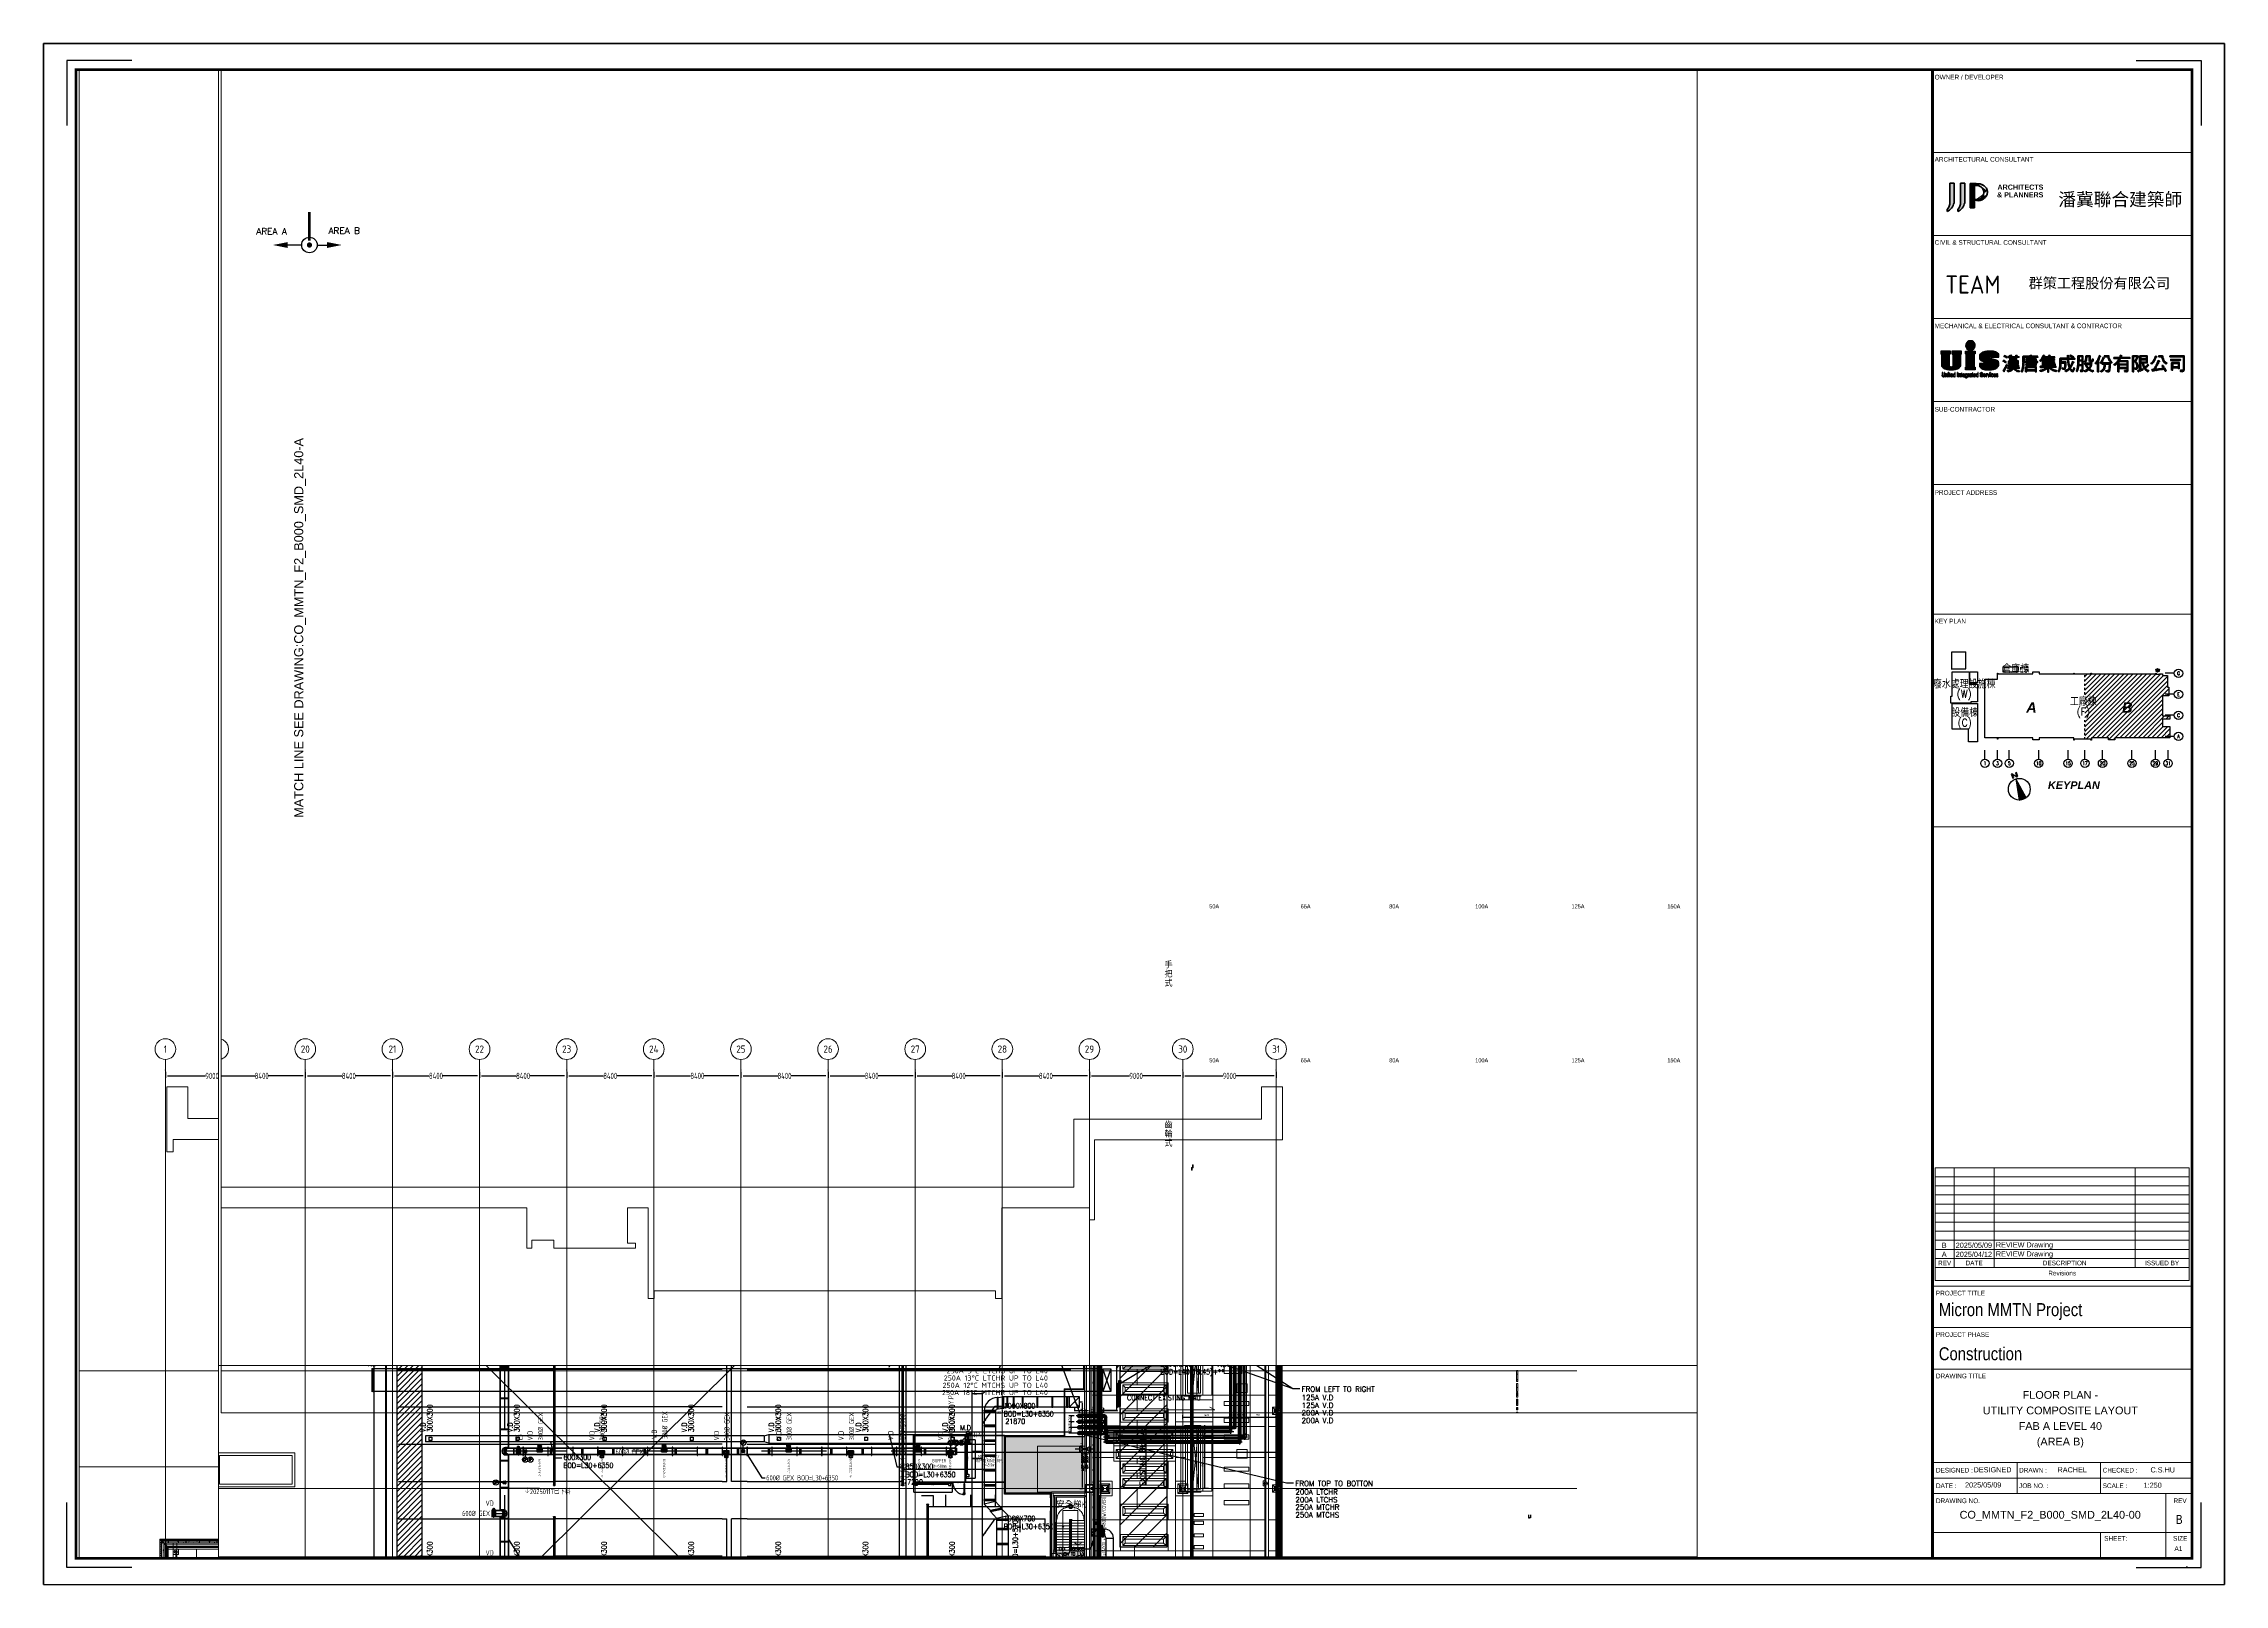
# Paper-space layout 'B' of a CAD drawing. Extents: x 22 to 862, y -5 to 589.
# The model-space entities are those that its viewports show. They can reach past a viewport. Long polylines and large blocks are cut down to what shows.
import ezdxf
from ezdxf.enums import TextEntityAlignment as Align

# ---------------------------------------------------------------- set-up
doc = ezdxf.new("R2010")
doc.units = 0
doc.header["$LTSCALE"] = 10
for name, pattern in [('CADRA_SOLID', [0]), ('H12PL4$0$JJP_三點線', [0.9, 0.3, -0.15, 0, -0.15, 0, -0.15, 0, -0.15]), ('H12PL4$0$JJP_虛線(退縮線、投影線、地下室範圍、非屬本工程、圖面分區)', [0.45, 0.3, -0.15]), ('H12PL4$0$TAI_虛線', [5.644, 2.822, -2.822]), ('keyplan$0$DOTK2', [0.166, 0.083, -0.083]), ('X-F2-L30-FS-PIPE$0$CENTER2', [1.125, 0.75, -0.125, 0.125, -0.125]), ('XFDP30$0$HIDDEN', [0.3, 0.2, -0.1]), ('XFDP30$0$HIDDEN2', [0.1875, 0.125, -0.0625]), ('XFF7D30$0$HIDDEN', [0.375, 0.25, -0.125]), ('XFF7D30$0$HIDDEN2', [0.1875, 0.125, -0.0625]), ('XFM1D40$0$CENTER', [2, 1.25, -0.25, 0.25, -0.25]), ('XFM1D40$0$HIDDEN2', [0.1875, 0.125, -0.0625]), ('XFM1P40$0$CENTER', [2, 1.25, -0.25, 0.25, -0.25]), ('XFM1P40$0$CENTER2', [1.125, 0.75, -0.125, 0.125, -0.125]), ('XFM2P40$0$$0$CENTER2', [1.125, 0.75, -0.125, 0.125, -0.125]), ('XFM2P40$0$CENTER', [2, 1.25, -0.25, 0.25, -0.25]), ('XFM2P40$0$CENTER2', [1.125, 0.75, -0.125, 0.125, -0.125]), ('XFM6D40$0$HIDDEN', [0.375, 0.25, -0.125]), ('XFM6D40$0$HIDDEN2', [2, 1.5, -0.5]), ('XFM6D40$0$XFM6D40$0$CENTER', [2, 1.25, -0.25, 0.25, -0.25]), ('XFM7P40ICA$0$H12PL4$0$CENTERK1', [0.0983, 0.0833, -0.005, 0.005, -0.005]), ('XFM7P40ICA$0$H12PL4$0$DOTK1', [0.01, 0.005, -0.005]), ('XFM7P40ICA$0$H12PL4$0$JJP_三點線', [0.9, 0.3, -0.15, 0, -0.15, 0, -0.15, 0, -0.15]), ('XFM7P40ICA$0$H12PL4$0$JJP_虛線(退縮線、投影線、地下室範圍、非屬本工程、圖面分區)', [0.45, 0.3, -0.15]), ('XFM7P40ICA$0$H12PL4$0$TAI_虛線', [5.644, 2.822, -2.822])]:
    doc.linetypes.add(name, pattern=pattern)
for name, color, linetype in [('0-ANNO-TEXT', 250, 'Continuous'), ('02_Solid', 1, 'Continuous'), ('1', 1, 'CADRA_SOLID'), ('AREA', 5, 'Continuous'), ('FALTTR$0$A3', 7, 'Continuous'), ('FALTTR$0$UIS-mM', 164, 'Continuous'), ('H12PL4$0$A-DIM', 250, 'Continuous'), ('H12PL4$0$A-OBJE-2D', 252, 'Continuous'), ('H12PL4$0$A-STRS', 252, 'Continuous'), ('H12PL4$0$A-TEXT', 250, 'Continuous'), ('H12PL4$0$A-WALL-EX', 252, 'Continuous'), ('H12PL4$0$A-WALL-IN', 252, 'Continuous'), ('H12PL4$0$A-ZONE', 252, 'Continuous'), ('H12PL4$0$Door', 252, 'Continuous'), ('H12PL4$0$Hattch', 252, 'Continuous'), ('H12PL4$0$S-COL', 252, 'Continuous'), ('H12PL4$0$S-GRID', 252, 'Continuous'), ('H12PL4$0$S-SLAB-SHOW', 252, 'Continuous'), ('HA', 1, 'Continuous'), ('keyplan$0$G-KEY-C', 5, 'Continuous'), ('keyplan$0$G-TEXT', 250, 'Continuous'), ('keyplan$0$HYOKI', 5, 'Continuous'), ('keyplan$0$KP', 1, 'Continuous'), ('keyplan$0$柱心', 2, 'Continuous'), ('X-F-L40-E-CT-LV$0$E-CBL-EQPM', 230, 'Continuous'), ('X-F-L40-E-CT-LV$0$E-CBL-TXT', 250, 'Continuous'), ('X-F2-L30-E-CT-LV-50K$0$E-CBL-EQPM', 230, 'Continuous'), ('X-F2-L30-E-CT-LV-50K$0$E-CBL-TXT', 250, 'Continuous'), ('X-F2-L30-FS-PIPE$0$F-SK-CEN', 1, 'X-F2-L30-FS-PIPE$0$CENTER2'), ('X-F2-L30-FS-PIPE$0$F-SK-LINE2', 2, 'Continuous'), ('X-F2-L30-FS-PIPE$0$F-SK-LINE3', 100, 'Continuous'), ('X-F2-L30-FS-PIPE$0$F-SK-LINE4', 140, 'Continuous'), ('X-F2-L30-FS-PIPE$0$F-SK-UP-QR-T68-K8.1', 40, 'Continuous'), ('XFAC-F-IS-OSA-40-南棟$0$E-IT-DIM', 250, 'Continuous'), ('XFAC-F-IS-OSA-40-南棟$0$IC-PNL-TXT', 250, 'Continuous'), ('XFAC-F-IS-OSA-40-南棟$0$XFAC-F-IS-OSA-40-南棟$0$I-OSA-PIPE', 140, 'Continuous'), ('XFDP30$0$A-CR-TT2', 1, 'Continuous'), ('XFDP30$0$A-CR-TXT', 250, 'Continuous'), ('XFDP30$0$A-Door (50K)', 2, 'Continuous'), ('XFDP30$0$A-Door-Col', 9, 'Continuous'), ('XFDP30$0$A-W-P1S (50K)', 2, 'Continuous'), ('XFDP30$0$A-W-P1S (8K)', 2, 'Continuous'), ('XFDP30$0$A-W-P2D (50K)', 2, 'Continuous'), ('XFF7D30$0$0_letter', 7, 'Continuous'), ('XFF7D30$0$93-duct-sm', 2, 'Continuous'), ('XFF7D30$0$DIM', 250, 'Continuous'), ('XFF7D30$0$M-CMDUCT-DAPR', 104, 'Continuous'), ('XFF7D30$0$M-CO2-TEXT', 250, 'Continuous'), ('XFF7D30$0$M-DUCT-DAPR', 3, 'Continuous'), ('XFF7D30$0$M-PIPE-TEXT-ARROR', 250, 'Continuous'), ('XFF7D30$0$M-SMOK-DUCT', 240, 'Continuous'), ('XFM1D40$0$M-CWTR-TEXT', 250, 'Continuous'), ('XFM1D40$0$M-DUCT-FLAN-L', 3, 'Continuous'), ('XFM1D40$0$M-FOUN', 252, 'Continuous'), ('XFM1D40$0$M-HVAC-CMDUCT', 150, 'Continuous'), ('XFM1D40$0$M-HVAC-DAPR', 3, 'Continuous'), ('XFM1D40$0$M-PIPE-TEXT-ARROR', 250, 'Continuous'), ('XFM1P40$0$$0$M-PIPE-TEXT-ARROR', 250, 'Continuous'), ('XFM1P40$0$E-CBL-DIM', 250, 'Continuous'), ('XFM1P40$0$FRAME', 4, 'Continuous'), ('XFM1P40$0$g-ttlb', 4, 'Continuous'), ('XFM1P40$0$M-PIPE-CHWR13', 94, 'Continuous'), ('XFM1P40$0$M-PIPE-CHWR13_CL', 93, 'XFM1P40$0$CENTER2'), ('XFM1P40$0$M-PIPE-CHWR20', 110, 'Continuous'), ('XFM1P40$0$M-PIPE-CHWR20_CL', 111, 'XFM1P40$0$CENTER'), ('XFM1P40$0$M-PIPE-CHWS12', 130, 'Continuous'), ('XFM1P40$0$M-PIPE-CHWS12_CL', 132, 'XFM1P40$0$CENTER2'), ('XFM1P40$0$M-PIPE-CHWS5', 160, 'Continuous'), ('XFM1P40$0$M-PIPE-CHWS5_CL', 161, 'XFM1P40$0$CENTER2'), ('XFM1P40$0$M-PIPE-TEXT', 250, 'Continuous'), ('XFM1P40$0$U-PCW-V', 2, 'Continuous'), ('XFM1Q40$0$TYPE14X10', 7, 'Continuous'), ('XFM2P40$0$$0$M-PIPE-CHWR13', 94, 'Continuous'), ('XFM2P40$0$$0$M-PIPE-CHWR13_CL', 93, 'XFM2P40$0$$0$CENTER2'), ('XFM2P40$0$$0$M-PIPE-CHWS5', 144, 'Continuous'), ('XFM2P40$0$$0$M-PIPE-CHWS5_CL', 1, 'XFM2P40$0$$0$CENTER2'), ('XFM2P40$0$$0$M-PIPE-TEXT', 250, 'Continuous'), ('XFM2P40$0$$0$M-PIPE-TEXT-ARROR', 250, 'Continuous'), ('XFM2P40$0$M-HVAC-VALVE', 2, 'Continuous'), ('XFM2P40$0$M-PIPE-CHWR20', 110, 'Continuous'), ('XFM2P40$0$M-PIPE-CHWR20_CL', 111, 'XFM2P40$0$CENTER'), ('XFM2P40$0$M-PIPE-CHWS12', 4, 'Continuous'), ('XFM2P40$0$M-PIPE-CHWS12_CL', 1, 'XFM2P40$0$CENTER2'), ('XFM2P40$0$M-PIPE-CHWS5', 144, 'Continuous'), ('XFM2P40$0$M-PIPE-CHWS5_CL', 1, 'XFM2P40$0$CENTER2'), ('XFM6D40$0$1GEX', 3, 'Continuous'), ('XFM6D40$0$1鋼構', 4, 'Continuous'), ('XFM6D40$0$TAKE OFF NUMBER', 7, 'Continuous'), ('XFM6D40$0$XFM6D40$0$M-PIPE-TEXT', 250, 'Continuous'), ('XFM6D40$0$XFM6D40$0$M-PIPE-TEXT-ARROR', 250, 'Continuous'), ('XFM7P40ICA$0$H12PL4$0$A-DIM', 250, 'Continuous'), ('XFM7P40ICA$0$H12PL4$0$A-ROOF', 252, 'Continuous'), ('XFM7P40ICA$0$H12PL4$0$A-WALL-EX', 252, 'Continuous'), ('XFM7P40ICA$0$H12PL4$0$Hattch', 252, 'Continuous'), ('XFM7P40ICA$0$H12PL4$0$L40_19_DRAN', 252, 'Continuous'), ('XFM7P40ICA$0$H12PL4$0$L40_19_HOJO', 252, 'Continuous'), ('XFM7P40ICA$0$H12PL4$0$L40_19_HYOKI', 252, 'Continuous'), ('XFM7P40ICA$0$H12PL4$0$L40_19_KAIDAN', 252, 'Continuous'), ('XFM7P40ICA$0$H12PL4$0$L40_19_MEJI', 252, 'Continuous'), ('XFM7P40ICA$0$H12PL4$0$L40_19_SIAGE1', 252, 'Continuous'), ('XFM7P40ICA$0$H12PL4$0$L40_19_SIAGE3', 252, 'Continuous'), ('XFM7P40ICA$0$H12PL4$0$L40_19_STEEL2', 252, 'Continuous'), ('XFM7P40ICA$0$H12PL4$0$L40_19_STEEL3', 252, 'Continuous'), ('XFM7P40ICA$0$H12PL4$0$L40_19_SUGATA2', 252, 'Continuous'), ('XFM7P40ICA$0$H12PL4$0$L40_19_SUGATA3', 252, 'Continuous'), ('XFM7P40ICA$0$H12PL4$0$L40_19_SUGATAD', 252, 'Continuous'), ('XFM7P40ICA$0$H12PL4$0$L40_19_TATEGU1', 252, 'Continuous'), ('XFM7P40ICA$0$H12PL4$0$L40_19_TATEGU3', 252, 'Continuous'), ('XFM7P40ICA$0$H12PL4$0$L40_19_設備基礎', 252, 'Continuous'), ('XFM7P40ICA$0$H12PL4$0$S-COL', 252, 'Continuous'), ('XFM7P40ICA$0$H12PL4$0$S-GRID', 252, 'Continuous')]:
    doc.layers.add(name, color=color, linetype=linetype)
for name, color, linetype, lineweight in [('FALISU$0$ZS__A0NO7', 255, 'Continuous', 5), ('FALTTR$0$A-ANNO-NOTE', 7, 'Continuous', 70), ('FALTTR$0$G-ANNO-TTLB', 7, 'Continuous', 70), ('FALTTR$0$ZS__A0NO7', 255, 'Continuous', 5), ('XFM6D40$0$XFM6D40$0$DUCT-CENT-GEX', 1, 'XFM6D40$0$XFM6D40$0$CENTER', 25), ('XFM6D40$0$XFM6D40$0$M-EX-DUCT-GEX', 114, 'Continuous', 35), ('ZS__A0NO7', 255, 'Continuous', 5)]:
    doc.layers.add(name, color=color, linetype=linetype, lineweight=lineweight)
doc.layers.add('XFDP30$0$A-Area (50K)', color=7, linetype='Continuous', plot=False)
doc.styles.add('AREA-200$0$SUBTITLE', font='romand.shx')
doc.styles.add('FALISU$0$MIC-NAME', font='arial.ttf')
doc.styles.add('FALISU$0$PSC-EN', font='arial.ttf', dxfattribs={"width": 0.8})
doc.styles.add('FALTTR$0$ISOCP_B', font='', dxfattribs={"height": 7})
doc.styles.add('FALTTR$0$MIC-Arial', font='arial.ttf', dxfattribs={"height": 3})
doc.styles.add('FALTTR$0$MIC-Arial Narrow', font='ARIALN.TTF', dxfattribs={"height": 1.8})
doc.styles.add('FALTTR$0$Sitka Small_B', font='', dxfattribs={"width": 0.9, "height": 2})
doc.styles.add('FALTTR$0$微軟正黑體_B', font='Microsoft JhengHei.ttf', dxfattribs={"height": 5})
doc.styles.add('FALTTR$0$新細明體_B', font='', dxfattribs={"height": 4})
doc.styles.add('H12PL4$0$dim-txt', font='isocp.shx', dxfattribs={"width": 0.7, "bigfont": 'chineset.shx'})
doc.styles.add('H12PL4$0$Standard', font='isocp.shx', dxfattribs={"bigfont": 'chineset.shx'})
doc.styles.add('keyplan$0$BB-TXT', font='romand.shx', dxfattribs={"width": 0.8})
doc.styles.add('keyplan$0$ROMS', font='ROMANS', dxfattribs={"bigfont": 'EXTFONT'})
doc.styles.add('keyplan$0$TEXT', font='simplex.shx', dxfattribs={"width": 0.85, "bigfont": 'chineset.shx'})
doc.styles.add('keyplan$0$XFINE-1', font='arialbi.ttf')
doc.styles.get("Standard").update_dxf_attribs({"font": 'arial.ttf'})
doc.styles.add('TITLE-NAME', font='arial.ttf')
doc.styles.add('X-F-L40-E-CT-LV$0$aa-txt', font='isocp.shx', dxfattribs={"width": 0.8, "bigfont": 'china.shx'})
doc.styles.add('X-F2-L30-E-CT-LV-50K$0$AA-TXT', font='isocp.shx', dxfattribs={"bigfont": 'chineset.shx'})
doc.styles.add('X-F2-L30-FS-PIPE$0$aa-txt', font='isocp.shx', dxfattribs={"bigfont": 'chineset.shx'})
doc.styles.add('XFAC-F-IS-OSA-40-南棟$0$aa-txt', font='isocp.shx', dxfattribs={"bigfont": 'chineset.shx'})
doc.styles.add('XFDP30$0$AA-TXT', font='isocp.shx', dxfattribs={"width": 0.8, "bigfont": 'china.shx'})
doc.styles.add('XFF7D30$0$AA-TXT', font='simplex.shx', dxfattribs={"bigfont": 'china.shx'})
doc.styles.add('XFF7D30$0$DIM', font='romans.shx', dxfattribs={"width": 0.65, "bigfont": 'BIGFONT.shx'})
doc.styles.add('XFF7D30$0$Standard', font='arial.ttf')
doc.styles.add('XFF7D30$0$STDTEXT', font='SIMPLEX.SHX', dxfattribs={"width": 0.8, "bigfont": 'china.shx'})
doc.styles.add('XFM1D40$0$12P7-XCM2P10$0$AA-TXT', font='simplex.shx', dxfattribs={"bigfont": 'china.shx'})
doc.styles.add('XFM1D40$0$STANDARD', font='SIMPLEX', dxfattribs={"bigfont": 'BIGFONT'})
doc.styles.add('XFM1P40$0$$0$aa-txt', font='isocp.shx', dxfattribs={"bigfont": 'chineset.shx'})
doc.styles.add('XFM1P40$0$aa-txt', font='simplex.shx', dxfattribs={"width": 0.8, "height": 25, "bigfont": 'chineset.shx'})
doc.styles.add('XFM1P40$0$AU101S01', font='AU101S01.shx', dxfattribs={"bigfont": 'dayus.shx'})
doc.styles.add('XFM1P40$0$dim-txt', font='isocp.shx', dxfattribs={"width": 0.7, "bigfont": 'chineset.shx'})
doc.styles.add('XFM1Q40$0$LSP', font='SIMPLEX.shx', dxfattribs={"bigfont": 'chineset.shx'})
doc.styles.add('XFM2P40$0$$0$aa-txt', font='isocp.shx', dxfattribs={"bigfont": 'chineset.shx'})
doc.styles.add('XFM6D40$0$dim-txt', font='isocp.shx', dxfattribs={"width": 0.7, "bigfont": 'chineset.shx'})
doc.styles.add('XFM6D40$0$XF2M6D20-A2 C2$0$AA-TXT', font='simplex.shx', dxfattribs={"width": 0.8, "bigfont": 'china.shx'})
doc.styles.add('XFM6D40$0$XFM6D40$0$aa-txt', font='isocp.shx', dxfattribs={"bigfont": 'chineset.shx'})
doc.styles.add('XFM6D40$0$XFM6D40$0$STANDARD', font='SIMPLEX', dxfattribs={"bigfont": 'BIGFONT'})
doc.styles.add('XFM7P40ICA$0$H12PL4$0$dim-txt', font='isocp.shx', dxfattribs={"width": 0.7, "bigfont": 'chineset.shx'})
doc.styles.add('XFM7P40ICA$0$H12PL4$0$Standard', font='isocp.shx', dxfattribs={"bigfont": 'chineset.shx'})
doc.styles.add('XFM7P40ICA$0$Standard', font='txt.shx', dxfattribs={"bigfont": 'chineset.shx'})
doc.styles.get('FALTTR$0$ISOCP_B').set_extended_font_data('ISOCP', bold=True)
doc.styles.get('FALTTR$0$Sitka Small_B').set_extended_font_data('Sitka Small', bold=True)
doc.styles.get('FALTTR$0$新細明體_B').set_extended_font_data('PMingLiU', bold=True)
doc.dimstyles.new('H12PL4$0$ARCH-dim-2000', dxfattribs={"dimscale": 2000, "dimtxt": 0.3, "dimasz": 0.1, "dimexe": 0.1, "dimexo": 0.1, "dimgap": 0.05, "dimtad": 1, "dimdec": 0, "dimrnd": 0.5, "dimdsep": 46, "dimtxsty": 'H12PL4$0$dim-txt', "dimblk": 'H12PL4$0$_Dot', "dimcen": 2, "dimclrd": 256, "dimclre": 256, "dimclrt": 256, "dimadec": 0, "dimazin": 0, "dimtfac": 1, "dimtix": 1, "dimtmove": 2, "dimatfit": 3, "dimldrblk": 'H12PL4$0$_OBLIQUE', "dimfxl": 1, "dimtvp": 1, "dimtolj": 1, "dimarcsym": 0})
doc.dimstyles.new('XFF7D30$0$25', dxfattribs={"dimscale": 25, "dimtxt": 6, "dimasz": 4.2, "dimexe": 1.5, "dimexo": 1.5, "dimgap": 1.5, "dimtad": 3, "dimdec": 0, "dimzin": 0, "dimdsep": 46, "dimtxsty": 'XFF7D30$0$Standard', "dimcen": 0.09, "dimadec": 0, "dimazin": 0, "dimtfac": 1, "dimtdec": 0, "dimtofl": 0, "dimtmove": 1, "dimatfit": 3, "dimfxl": 0.18, "dimtolj": 1, "dimtzin": 0, "dimarcsym": 0})
doc.dimstyles.new('XFF7D30$0$adim-200', dxfattribs={"dimscale": 200, "dimtxt": 0.3, "dimasz": 2.5, "dimexe": 0.1, "dimexo": 0.5, "dimgap": 0.15, "dimtad": 0, "dimdec": 4, "dimzin": 3, "dimdsep": 46, "dimtxsty": 'XFF7D30$0$AA-TXT', "dimcen": 2.5, "dimclrd": 256, "dimclre": 256, "dimclrt": 256, "dimadec": 0, "dimazin": 0, "dimtfac": 1, "dimtdec": 4, "dimtmove": 0, "dimatfit": 3, "dimfxl": 1, "dimtolj": 1, "dimtzin": 0, "dimarcsym": 0})
doc.dimstyles.new('XFM1D40$0$Standard', dxfattribs={"dimtxt": 0.18, "dimasz": 0.18, "dimexe": 0.18, "dimexo": 0.0625, "dimgap": 0.09, "dimtad": 0, "dimtih": 1, "dimtoh": 1, "dimdec": 4, "dimzin": 0, "dimdsep": 46, "dimtxsty": 'XFM1D40$0$STANDARD', "dimcen": 0.09, "dimadec": 0, "dimazin": 0, "dimtfac": 1, "dimtdec": 4, "dimtofl": 0, "dimtmove": 0, "dimatfit": 3, "dimfxl": 1, "dimtolj": 1, "dimtzin": 0, "dimarcsym": 0})
doc.dimstyles.new('XFM1P40$0$$0$adim-200', dxfattribs={"dimscale": 200, "dimtxt": 0.3, "dimasz": 2.5, "dimexe": 0.1, "dimexo": 0.5, "dimgap": 0.15, "dimtad": 0, "dimdec": 4, "dimzin": 3, "dimdsep": 46, "dimtxsty": 'XFM1P40$0$$0$aa-txt', "dimcen": 2.5, "dimclrd": 256, "dimclre": 256, "dimclrt": 256, "dimadec": 0, "dimazin": 0, "dimtfac": 1, "dimtdec": 4, "dimtmove": 0, "dimatfit": 3, "dimfxl": 1, "dimtolj": 1, "dimtzin": 0, "dimarcsym": 0})
doc.dimstyles.new('XFM1P40$0$2000-dim', dxfattribs={"dimscale": 2000, "dimtxt": 0.1, "dimasz": 0.05, "dimexe": 0.1, "dimexo": 0.1, "dimgap": 0.05, "dimtad": 1, "dimdec": 0, "dimrnd": 5, "dimtxsty": 'XFM1P40$0$dim-txt', "dimblk": 'XFM1P40$0$_Dot', "dimcen": 2, "dimclrd": 256, "dimclre": 256, "dimclrt": 256, "dimadec": 0, "dimazin": 0, "dimtfac": 1, "dimtdec": 0, "dimtix": 1, "dimtmove": 2, "dimatfit": 3, "dimldrblk": 'XFM1P40$0$_Oblique', "dimfxl": 1, "dimtvp": 1, "dimarcsym": 0})
doc.dimstyles.new('XFM2P40$0$$0$adim-200', dxfattribs={"dimscale": 200, "dimtxt": 0.3, "dimasz": 2.5, "dimexe": 0.1, "dimexo": 0.5, "dimgap": 0.15, "dimtad": 0, "dimdec": 4, "dimzin": 3, "dimdsep": 46, "dimtxsty": 'XFM2P40$0$$0$aa-txt', "dimcen": 2.5, "dimclrd": 256, "dimclre": 256, "dimclrt": 256, "dimadec": 0, "dimazin": 0, "dimtfac": 1, "dimtdec": 4, "dimtmove": 0, "dimatfit": 3, "dimfxl": 1, "dimtolj": 1, "dimtzin": 0, "dimarcsym": 0})
doc.dimstyles.new('XFM6D40$0$XFM6D40$0$Standard', dxfattribs={"dimtxt": 0.18, "dimasz": 0.18, "dimexe": 0.18, "dimexo": 0.0625, "dimgap": 0.09, "dimtad": 0, "dimtih": 1, "dimtoh": 1, "dimdec": 4, "dimzin": 0, "dimdsep": 46, "dimtxsty": 'XFM6D40$0$XFM6D40$0$STANDARD', "dimcen": 0.09, "dimadec": 0, "dimazin": 0, "dimtfac": 1, "dimtdec": 4, "dimtofl": 0, "dimtmove": 0, "dimatfit": 3, "dimfxl": 1, "dimtolj": 1, "dimtzin": 0, "dimarcsym": 0})
doc.dimstyles.new('XFM7P40ICA$0$H12PL4$0$ARCH-dim-2000', dxfattribs={"dimscale": 2000, "dimtxt": 0.3, "dimasz": 0.1, "dimexe": 0.1, "dimexo": 0.1, "dimgap": 0.05, "dimtad": 1, "dimdec": 0, "dimrnd": 0.5, "dimdsep": 46, "dimtxsty": 'XFM7P40ICA$0$H12PL4$0$dim-txt', "dimblk": 'XFM7P40ICA$0$H12PL4$0$_Dot', "dimcen": 2, "dimclrd": 256, "dimclre": 256, "dimclrt": 256, "dimadec": 0, "dimazin": 0, "dimtfac": 1, "dimtix": 1, "dimtmove": 2, "dimatfit": 3, "dimldrblk": 'XFM7P40ICA$0$H12PL4$0$_OBLIQUE', "dimfxl": 1, "dimtvp": 1, "dimtolj": 1, "dimarcsym": 0})
doc.dimstyles.new('XFM7P40ICA$0$Standard', dxfattribs={"dimtxt": 0.18, "dimasz": 0.18, "dimexe": 0.18, "dimexo": 0.0625, "dimgap": 0.09, "dimtad": 0, "dimtih": 1, "dimtoh": 1, "dimdec": 4, "dimzin": 0, "dimdsep": 46, "dimtxsty": 'XFM7P40ICA$0$Standard', "dimcen": 0.09, "dimadec": 0, "dimazin": 0, "dimtfac": 1, "dimtdec": 4, "dimtofl": 0, "dimtmove": 0, "dimatfit": 3, "dimfxl": 1, "dimtolj": 1, "dimtzin": 0, "dimarcsym": 0})

# ---------------------------------------------------------------- blocks, each defined once
blk = doc.blocks.new('FALTTR$0$new block')
h = blk.add_hatch(color=114)
h.paths.add_polyline_path([(28.34, 7.27), (28.46, 7.54), (28.59, 7.83), (28.72, 8.14), (28.76, 8.24), (28.74, 8.28), (28.59, 8.63), (28.54, 8.67), (28.49, 8.62), (28.48, 8.59), (28.36, 8.34), (28.23, 8.06), (28.1, 7.78), (28, 7.59), (27.85, 7.32), (27.7, 7.07), (27.55, 6.83), (27.51, 6.78), (27.33, 6.53), (27.15, 6.33), (27.12, 6.23), (27.16, 6.16), (27.19, 6.12), (27.47, 5.83), (27.59, 5.73), (27.65, 5.82), (27.69, 6.07), (27.81, 6.26), (27.96, 6.52), (28.09, 6.76), (28.1, 6.79), (28.22, 7.02)])
h.paths.add_polyline_path([(27.52, 9.58), (27.65, 9.49), (27.89, 9.32), (28.12, 9.13), (28.14, 9.15), (28.35, 9.45), (28.4, 9.52), (28.2, 9.67), (27.95, 9.85), (27.89, 9.88), (27.66, 10.02), (27.37, 10.18), (27.31, 10.13), (27.22, 10.02), (27.09, 9.82), (27.25, 9.75)])
h.paths.add_polyline_path([(28.05, 11.87), (27.76, 12.02), (27.69, 11.96), (27.61, 11.85), (27.48, 11.65), (27.61, 11.59), (27.9, 11.44), (28.01, 11.37), (28.25, 11.2), (28.48, 11.02), (28.5, 11.04), (28.72, 11.34), (28.76, 11.41), (28.58, 11.54), (28.32, 11.72), (28.29, 11.74)])
for points in [[(29.79, 11.18), (29.79, 10.24), (29.9, 10.15), (30.17, 10.15), (30.29, 10.24), (30.29, 10.32), (30.29, 10.71), (30.29, 11.18), (32.01, 11.18), (32.01, 10.71), (30.29, 10.71), (30.29, 10.32), (32.01, 10.32), (32.01, 10.24), (32.12, 10.15), (32.4, 10.15), (32.51, 10.24), (32.51, 11.18), (33.34, 11.18), (33.4, 11.3), (33.4, 11.52), (33.34, 11.6), (32.51, 11.6), (32.51, 11.8), (32.58, 11.94), (32.65, 12.04), (32.52, 12.11), (32.12, 12.13), (32.01, 12.04), (32.01, 11.6), (30.29, 11.6), (30.29, 11.82), (30.36, 11.96), (30.43, 12.07), (30.3, 12.14), (29.9, 12.16), (29.79, 12.07), (29.79, 11.6), (29.04, 11.6), (28.99, 11.52), (28.99, 11.3), (29.04, 11.18)], [(30.95, 8.6), (30.95, 8.21), (31.43, 8.21), (31.43, 8.6)], [(37.57, 9.68), (35.65, 9.68), (35.57, 9.56), (35.57, 9.35), (35.65, 9.24), (37.57, 9.24), (40.54, 9.24), (40.62, 9.35), (40.62, 9.56), (40.54, 9.68)], [(39.51, 10.2), (39.51, 9.68), (40.01, 9.68), (40.01, 10.57), (39.9, 10.66), (37.57, 10.66), (35.98, 10.66), (35.9, 10.54), (35.9, 10.32), (35.98, 10.2)], [(35.98, 8.65), (35.9, 8.54), (35.9, 8.32), (35.98, 8.21), (37.57, 8.21), (39.9, 8.21), (40.01, 8.32), (40.01, 9.24), (39.51, 9.24), (39.51, 8.65)], [(31.95, 6.72), (31.74, 6.92), (31.64, 7.01), (33.45, 7.01), (33.51, 7.13), (33.51, 7.35), (33.45, 7.43), (31.41, 7.43), (31.39, 7.49), (31.39, 7.49), (31.42, 7.79), (30.94, 7.79), (30.93, 7.72), (30.86, 7.44), (30.86, 7.43), (28.93, 7.43), (28.87, 7.35), (28.87, 7.13), (28.93, 7.01), (30.65, 7.01), (30.63, 6.98), (30.41, 6.78), (30.32, 6.72), (30.09, 6.58), (29.81, 6.46), (29.49, 6.35), (29.31, 6.28), (29.02, 6.2), (28.73, 6.15), (28.77, 6.05), (28.99, 5.77), (29.12, 5.65), (29.17, 5.66), (29.49, 5.77), (29.72, 5.85), (30.02, 5.98), (30.28, 6.12), (30.51, 6.26), (30.72, 6.41), (30.8, 6.48), (31.01, 6.69), (31.18, 6.92), (31.28, 6.78), (31.48, 6.55), (31.64, 6.4), (31.9, 6.21), (31.95, 6.17), (32.19, 6.03), (32.48, 5.88), (32.63, 5.81), (32.91, 5.72), (33.2, 5.65), (33.32, 5.71), (33.36, 5.76), (33.57, 5.98), (33.59, 6.07), (33.54, 6.1), (33.42, 6.12), (33.13, 6.17), (33.06, 6.18), (32.78, 6.27), (32.5, 6.39), (32.39, 6.44), (32.13, 6.59)], [(30.95, 8.21), (29.23, 8.21), (29.17, 8.12), (29.17, 7.9), (29.23, 7.79), (30.94, 7.79), (33.15, 7.79), (33.2, 7.9), (33.2, 8.12), (33.15, 8.21)]]:
    blk.add_hatch(color=114).paths.add_polyline_path(points)
h = blk.add_hatch(color=114)
h.paths.add_polyline_path([(33.04, 8.6), (33.15, 8.67), (33.15, 9.84), (33.04, 9.93), (31.43, 9.93), (31.43, 10.32), (30.95, 10.32), (30.95, 9.93), (29.34, 9.93), (29.23, 9.84), (29.23, 8.67), (29.34, 8.6), (30.95, 8.6)])
h.paths.add_polyline_path([(31.43, 8.98), (31.43, 9.54), (32.65, 9.54), (32.65, 8.98)], flags=16)
h.paths.add_polyline_path([(30.95, 8.98), (29.73, 8.98), (29.73, 9.54), (30.95, 9.54)], flags=16)
at = {"layer": 'FALTTR$0$UIS-mM'}
for points in [[(13.74, 14.17), (15.39, 14.17, 4.273121)], [(40.54, 11.24), (40.62, 11.34), (40.62, 11.57), (40.54, 11.68), (38.07, 11.68), (38.07, 11.85), (38.14, 12), (38.2, 12.1), (38.08, 12.16), (37.68, 12.18), (37.57, 12.1), (37.57, 11.68), (34.9, 11.68), (34.79, 11.57), (34.79, 9.31), (34.79, 8.98), (34.78, 8.66), (34.76, 8.36), (34.74, 8.09), (34.72, 7.83), (34.69, 7.59), (34.64, 7.3), (34.57, 7.01), (34.5, 6.73), (34.39, 6.42), (34.28, 6.15), (34.15, 5.93), (34.18, 5.83), (34.21, 5.82), (34.44, 5.64), (34.51, 5.62), (34.6, 5.76), (34.74, 6.01), (34.85, 6.28), (34.86, 6.31), (34.96, 6.59), (35.05, 6.87), (35.12, 7.16), (35.16, 7.44), (35.18, 7.52), (35.21, 7.76), (35.24, 8.02), (35.26, 8.31), (35.28, 8.62), (35.28, 8.96), (35.29, 9.31), (35.29, 11.24)], [(42.14, 11.05), (41.97, 10.81), (41.89, 10.7), (41.71, 10.46), (41.5, 10.25), (41.29, 10.06), (41.26, 10.02), (41.31, 9.97), (41.58, 9.87), (41.73, 9.84), (41.77, 9.87), (41.99, 10.07), (42.2, 10.29), (42.32, 10.45), (42.32, 8.18), (42.43, 8.09), (42.7, 8.09), (42.82, 8.18), (42.82, 8.32), (42.82, 8.77), (42.82, 9.21), (42.82, 9.63), (42.82, 10.1), (46.9, 10.1), (46.96, 10.2), (46.96, 10.43), (46.9, 10.52), (42.82, 10.52), (42.82, 10.99), (47.07, 10.99), (47.15, 11.09), (47.15, 11.32), (47.07, 11.43), (42.88, 11.43), (42.89, 11.45), (43, 11.72), (43.12, 11.8), (43.18, 11.88), (43.1, 11.97), (42.62, 12.16), (42.56, 12.11), (42.49, 11.86), (42.39, 11.58), (42.28, 11.34), (42.27, 11.31)], [(42.82, 9.63), (42.82, 9.21), (46.9, 9.21), (46.96, 9.31), (46.96, 9.54), (46.9, 9.63)], [(47.18, 8.32), (47.26, 8.43), (47.26, 8.65), (47.18, 8.77), (42.82, 8.77), (42.82, 8.32)], [(44.72, 11.86), (44.58, 11.62), (44.43, 11.43), (45.03, 11.43), (45.07, 11.49), (45.23, 11.74), (45.37, 11.82), (45.46, 11.88), (45.45, 11.89), (45.28, 11.98), (44.87, 12.16), (44.82, 12.11)], [(44.99, 10.99), (44.48, 10.99), (44.48, 10.52), (44.99, 10.52)], [(44.48, 10.1), (44.48, 9.63), (44.99, 9.63), (44.99, 10.1)], [(44.99, 9.21), (44.48, 9.21), (44.48, 8.77), (44.99, 8.77)], [(55.99, 9.96), (55.99, 9.69), (55.98, 9.36), (55.97, 9.05), (55.96, 8.77), (55.94, 8.49), (55.92, 8.24), (55.91, 8.13), (55.88, 7.83), (55.83, 7.53), (55.78, 7.24), (55.72, 6.96), (55.7, 6.85), (55.6, 6.54), (55.51, 6.27), (55.4, 6.03), (55.44, 5.94), (55.46, 5.93), (55.7, 5.74), (55.76, 5.73), (55.88, 5.94), (55.99, 6.21), (56.08, 6.49), (56.14, 6.66), (56.22, 6.95), (56.28, 7.23), (56.34, 7.52), (56.38, 7.81), (56.4, 7.99), (57.57, 7.99), (57.57, 8.43), (56.44, 8.43), (56.45, 8.56), (56.46, 8.83), (56.47, 9.13), (56.48, 9.44), (56.49, 9.77), (57.57, 9.77), (57.57, 10.2), (56.49, 10.2), (56.49, 11.49), (56.49, 11.93), (56.1, 11.93), (55.99, 11.82)], [(57.57, 11.49), (57.57, 10.2), (57.57, 9.77), (57.57, 8.43), (57.57, 7.99), (57.57, 6.62), (57.48, 6.36), (57.35, 6.3), (56.98, 6.28), (56.93, 6.23), (57.02, 6.03), (57.09, 5.79), (57.18, 5.7), (57.57, 5.78), (57.81, 5.89), (57.85, 5.92), (58.02, 6.14), (58.07, 6.42), (58.07, 11.82), (57.93, 11.93), (56.49, 11.93), (56.49, 11.49)], [(61.49, 8.7), (61.36, 8.94), (61.24, 8.98), (58.63, 8.98), (58.54, 8.88), (58.54, 8.65), (58.63, 8.54), (60.92, 8.54), (60.85, 8.31), (60.75, 8.05), (60.68, 7.88), (60.54, 7.61), (60.38, 7.37), (60.35, 7.34), (60.16, 7.11), (60.12, 7.15), (59.93, 7.38), (59.81, 7.54), (59.66, 7.8), (59.54, 8.07), (59.47, 8.25), (59.38, 8.54), (58.9, 8.54), (58.92, 8.47), (59.02, 8.16), (59.12, 7.89), (59.24, 7.65), (59.32, 7.47), (59.47, 7.22), (59.65, 6.97), (59.82, 6.8), (59.81, 6.78), (59.74, 6.73), (59.51, 6.57), (59.24, 6.43), (58.95, 6.3), (58.68, 6.21), (58.39, 6.14), (58.35, 6.1), (58.39, 6.03), (58.55, 5.8), (58.68, 5.73), (58.9, 5.79), (59.19, 5.89), (59.43, 6), (59.43, 6), (59.7, 6.14), (59.95, 6.3), (60.18, 6.47), (60.26, 6.41), (60.47, 6.27), (60.73, 6.12), (61, 5.98), (61.07, 5.96), (61.36, 5.84), (61.62, 5.75), (61.74, 5.7), (61.81, 5.77), (61.86, 5.81), (62.07, 6.01), (62.1, 6.1), (62.03, 6.14), (61.89, 6.17), (61.58, 6.27), (61.31, 6.37), (61.08, 6.48), (61.04, 6.5), (60.77, 6.64), (60.53, 6.8), (60.54, 6.81), (60.73, 7.03), (60.85, 7.2), (60.99, 7.45), (61.13, 7.74), (61.18, 7.84), (61.28, 8.07), (61.38, 8.36)], [(59.51, 10.78), (59.52, 11.09), (59.52, 11.43), (60.41, 11.43), (60.41, 9.77), (60.49, 9.57), (60.59, 9.53), (60.91, 9.49), (61.46, 9.49), (61.64, 9.51), (61.83, 9.67), (61.89, 9.84), (61.97, 10.12), (62.04, 10.45), (61.95, 10.57), (61.72, 10.66), (61.63, 10.68), (61.57, 10.64), (61.51, 10.33), (61.45, 10.1), (61.27, 9.99), (61.15, 9.99), (60.95, 10.03), (60.91, 10.13), (60.91, 11.77), (60.79, 11.88), (59.13, 11.88), (59.02, 11.77), (59.02, 11.11), (59.01, 10.99), (58.99, 10.69), (58.94, 10.41), (58.92, 10.36), (58.8, 10.11), (58.62, 9.89), (58.38, 9.68), (58.43, 9.58), (58.61, 9.34), (58.74, 9.29), (58.94, 9.44), (59.13, 9.64), (59.19, 9.71), (59.33, 9.96), (59.43, 10.25), (59.47, 10.48)], [(72.42, 10.79), (76.05, 10.79), (76.13, 10.91), (76.13, 11.13), (76.05, 11.24), (72.63, 11.24), (72.65, 11.28), (72.77, 11.55), (72.99, 11.68), (73.07, 11.8), (72.99, 11.9), (72.44, 12.1), (72.33, 12.02), (72.25, 11.78), (72.15, 11.5), (72.05, 11.24), (69.91, 11.24), (69.83, 11.13), (69.83, 10.91), (69.91, 10.79), (71.84, 10.79), (71.8, 10.72), (71.71, 10.55), (71.56, 10.3), (71.39, 10.05), (71.21, 9.81), (71.21, 9.8), (71.02, 9.57), (70.82, 9.35), (70.61, 9.13), (70.4, 8.94), (70.18, 8.75), (69.94, 8.57), (69.89, 8.49), (69.93, 8.44), (69.97, 8.43), (70.24, 8.31), (70.41, 8.29), (70.62, 8.46), (70.85, 8.65), (71.07, 8.85), (71.28, 9.06), (71.41, 9.22), (71.41, 5.73), (71.52, 5.65), (71.8, 5.65), (71.91, 5.73), (71.91, 6.89), (71.91, 7.35), (71.91, 8.24), (71.91, 8.67), (71.91, 9.52), (74.91, 9.52), (74.91, 8.67), (74.91, 8.24), (74.91, 7.35), (74.91, 6.89), (74.91, 6.4), (74.77, 6.23), (74.69, 6.21), (74.43, 6.19), (74.01, 6.18), (73.94, 6.15), (74.03, 5.94), (74.1, 5.7), (74.19, 5.62), (74.52, 5.65), (74.81, 5.7), (75.05, 5.76), (75.32, 5.91), (75.41, 6.12), (75.41, 9.87), (75.27, 9.99), (71.96, 9.99), (72.03, 10.09), (72.12, 10.24), (72.27, 10.49)], [(77.55, 11.49), (78.83, 11.49), (77.89, 9.68), (77.85, 9.56), (77.92, 9.49), (78.1, 9.3), (78.29, 9.07), (78.45, 8.83), (78.59, 8.59), (78.67, 8.4), (78.75, 8.12), (78.78, 7.85), (78.75, 7.59), (78.65, 7.35), (78.5, 7.19), (78.21, 7.13), (77.89, 7.17), (77.8, 7.1), (77.84, 7.02), (77.92, 6.71), (78.1, 6.59), (78.17, 6.59), (78.49, 6.63), (78.71, 6.73), (78.74, 6.74), (78.97, 6.91), (79.14, 7.15), (79.18, 7.26), (79.25, 7.54), (79.27, 7.85), (79.27, 7.94), (79.24, 8.22), (79.16, 8.5), (79.05, 8.79), (79.02, 8.85), (78.86, 9.11), (78.69, 9.34), (78.49, 9.55), (78.44, 9.65), (78.47, 9.76), (79.41, 11.68), (79.23, 11.86), (79.05, 11.91), (77.16, 11.91), (77.05, 11.82), (77.05, 5.76), (77.16, 5.68), (77.44, 5.68), (77.55, 5.76)], [(79.74, 6.44), (79.64, 6.4), (79.34, 6.32), (79.08, 6.26), (79.14, 6.09), (79.27, 5.76), (79.35, 5.65), (79.55, 5.85), (79.77, 5.92), (80.05, 6.01), (80.33, 6.11), (80.61, 6.21), (80.89, 6.32), (81.16, 6.43), (81.17, 6.48), (81.19, 6.85), (81.13, 6.92), (81.1, 6.91), (81.08, 6.9), (80.81, 6.79), (80.53, 6.69), (80.24, 6.59), (80.24, 8.98), (80.24, 9.43), (80.24, 10.24), (80.24, 10.68), (80.24, 11.46), (80.24, 11.91), (79.85, 11.91), (79.74, 11.8)], [(82.3, 11.46), (82.3, 10.68), (82.3, 10.24), (82.3, 9.43), (80.24, 9.43), (80.24, 8.98), (82.69, 8.98), (82.8, 9.1), (82.8, 11.82), (82.69, 11.91), (80.24, 11.91), (80.24, 11.46)], [(82.3, 10.24), (82.3, 10.68), (80.24, 10.68), (80.24, 10.24)], [(81.81, 7.59), (81.8, 7.62), (81.7, 7.85), (81.6, 8.13), (81.51, 8.43), (81.45, 8.67), (81.39, 8.98), (80.93, 8.98), (80.97, 8.79), (81.03, 8.48), (81.1, 8.2), (81.17, 7.96), (81.24, 7.71), (81.35, 7.44), (81.48, 7.17), (81.56, 7.02), (81.72, 6.77), (81.92, 6.52), (82.01, 6.42), (82.23, 6.21), (82.46, 6.03), (82.66, 5.9), (82.9, 5.76), (82.99, 5.7), (83.08, 5.78), (83.14, 5.84), (83.35, 6.04), (83.38, 6.12), (83.33, 6.17), (83.12, 6.26), (82.86, 6.4), (82.64, 6.56), (82.55, 6.63), (82.33, 6.83), (82.15, 7.05), (82.08, 7.15), (82.27, 7.29), (82.5, 7.46), (82.72, 7.66), (82.94, 7.86), (83.16, 8.09), (83.33, 8.13), (83.41, 8.18), (83.41, 8.19), (83.29, 8.32), (82.97, 8.6), (82.89, 8.55), (82.87, 8.52), (82.66, 8.28), (82.46, 8.07), (82.25, 7.89), (82.07, 7.75)], [(95.22, 9.18), (95.11, 9.26), (92.22, 9.26), (92.12, 9.15), (92.12, 6.4), (92.22, 6.31), (92.5, 6.31), (92.61, 6.4), (92.61, 7.17), (92.61, 7.63), (92.61, 8.82), (94.72, 8.82), (94.72, 7.63), (94.72, 7.17), (94.72, 6.89), (94.83, 6.82), (95.11, 6.82), (95.22, 6.89)], [(44.79, 7.85), (44.86, 7.99), (44.93, 8.09), (44.8, 8.16), (44.4, 8.18), (44.29, 8.09), (44.29, 7.85), (41.57, 7.85), (41.48, 7.74), (41.48, 7.51), (41.57, 7.4), (44.05, 7.4), (43.95, 7.33), (43.7, 7.14), (43.48, 7), (43.3, 6.9), (43.03, 6.77), (42.76, 6.65), (42.49, 6.55), (42.45, 6.53), (42.19, 6.46), (41.92, 6.38), (41.62, 6.31), (41.29, 6.23), (41.34, 6.14), (41.39, 6.1), (41.59, 5.88), (41.68, 5.79), (41.76, 5.8), (42.01, 5.87), (42.42, 6.01), (42.57, 6.06), (42.85, 6.18), (43.12, 6.3), (43.37, 6.43), (43.62, 6.57), (43.87, 6.73), (44.12, 6.91), (44.29, 7.03), (44.29, 5.68), (44.4, 5.6), (44.68, 5.6), (44.79, 5.68), (44.79, 7.2), (44.83, 7.17), (45.06, 6.97), (45.29, 6.8), (45.47, 6.67), (45.71, 6.51), (45.97, 6.36), (46.26, 6.21), (46.4, 6.14), (46.64, 6.04), (46.92, 5.93), (47.21, 5.83), (47.54, 5.73), (47.61, 5.8), (47.67, 5.87), (47.88, 6.1), (47.96, 6.18), (47.77, 6.21), (47.48, 6.28), (47.2, 6.36), (46.92, 6.45), (46.62, 6.56), (46.34, 6.67), (46.08, 6.8), (45.84, 6.92), (45.62, 7.05), (45.38, 7.21), (45.11, 7.4), (47.51, 7.4), (47.6, 7.51), (47.6, 7.74), (47.51, 7.85)], [(92.61, 7.63), (92.61, 7.17), (94.72, 7.17), (94.72, 7.63)]]:
    blk.add_hatch(color=114, dxfattribs=at).paths.add_polyline_path(points)
h = blk.add_hatch(color=256, dxfattribs=at)
edge = h.paths.add_edge_path()
edge.add_line((11.13, 12.59), (11.13, 13.65))
edge.add_line((11.13, 13.65), (7.41, 13.65))
edge.add_line((7.41, 13.65), (7.41, 12.59))
edge.add_line((7.41, 12.59), (7.49, 12.59))
edge.add_arc((7.49, 12.34), 0.246, 0, 90, ccw=False)
edge.add_line((7.73, 12.34), (7.73, 7.93))
edge.add_arc((7.49, 7.93), 0.246, 316.57841, 360, ccw=False)
edge.add_arc((7.12, 8.28), 0.756, 223.42159, 316.57841, ccw=False)
edge.add_arc((6.75, 7.93), 0.246, 180, 223.42159, ccw=False)
edge.add_line((6.5, 7.93), (6.5, 12.34))
edge.add_arc((6.75, 12.34), 0.246, 90, 180, ccw=False)
edge.add_line((6.75, 12.59), (6.82, 12.59))
edge.add_line((6.82, 12.59), (6.82, 13.65))
edge.add_line((6.82, 13.65), (3.1, 13.65))
edge.add_line((3.1, 13.65), (3.1, 12.59))
edge.add_line((3.1, 12.59), (3.17, 12.59))
edge.add_arc((3.17, 12.34), 0.246, 0, 90, ccw=False)
edge.add_line((3.42, 12.34), (3.42, 7.98))
edge.add_arc((3.66, 7.98), 0.246, 180, 208.54169)
edge.add_arc((6.17, 9.81), 3.35, 215.59317, 271.44221)
edge.add_line((6.25, 6.47), (7.98, 6.47))
edge.add_arc((8.06, 9.81), 3.35, 268.55779, 324.40683)
edge.add_arc((10.57, 7.98), 0.246, 331.45831, 360)
edge.add_line((10.82, 7.98), (10.82, 12.34))
edge.add_arc((11.06, 12.34), 0.246, 90, 180, ccw=False)
edge.add_line((11.06, 12.59), (11.13, 12.59))
h = blk.add_hatch(color=256, dxfattribs=at)
edge = h.paths.add_edge_path()
edge.add_line((16.36, 13.65), (16.36, 12.59))
edge.add_line((16.36, 12.59), (16.29, 12.59))
edge.add_arc((16.29, 12.34), 0.246, 90, 180)
edge.add_line((16.04, 12.34), (16.04, 7.78))
edge.add_arc((16.29, 7.78), 0.246, 180, 270)
edge.add_line((16.29, 7.53), (16.36, 7.53))
edge.add_line((16.36, 7.53), (16.36, 6.47))
edge.add_line((16.36, 6.47), (12.64, 6.47))
edge.add_line((12.64, 6.47), (12.64, 7.53))
edge.add_line((12.64, 7.53), (12.71, 7.53))
edge.add_arc((12.71, 7.78), 0.246, 270, 360)
edge.add_line((12.96, 7.78), (12.96, 12.34))
edge.add_arc((12.71, 12.34), 0.246, 0, 90)
edge.add_line((12.71, 12.59), (12.64, 12.59))
edge.add_line((12.64, 12.59), (12.64, 13.65))
edge.add_line((12.64, 13.65), (16.36, 13.65))
h = blk.add_hatch(color=256, dxfattribs=at)
edge = h.paths.add_edge_path()
edge.add_arc((20.8, 11.43), 2.79, 163.90838, 194.77331)
edge.add_arc((19.32, 11.16), 1.3, 199.89373, 250.14073)
edge.add_arc((22.62, 18.14), 9.01, 245.45515, 257.7448)
edge.add_line((20.71, 9.33), (21.93, 8.98))
edge.add_arc((21.83, 8.28), 0.698, -190.33355, 82.22693, ccw=False)
edge.add_arc((21.85, 8.43), 0.706, 142.10266, 181.47007, ccw=False)
edge.add_line((21.3, 8.86), (18.06, 8.86))
edge.add_line((18.06, 8.86), (18.06, 7.69))
edge.add_arc((20.82, 10.18), 3.71, 222.03631, 271.70641)
edge.add_line((20.93, 6.47), (22.66, 6.47))
edge.add_arc((22.64, 9.89), 3.42, 270.29875, 324.94484)
edge.add_arc((22.76, 8.69), 2.79, 343.90838, 374.77331)
edge.add_arc((24.24, 8.96), 1.3, 19.89373, 70.14073)
edge.add_arc((21.21, 2.03), 8.85, 66.98662, 79.38447)
edge.add_line((22.84, 10.73), (21.63, 11.14))
edge.add_arc((21.73, 11.83), 0.689, -9.65427, 261.54765, ccw=False)
edge.add_arc((21.7, 11.69), 0.706, -33.3407, 1.47007, ccw=False)
edge.add_line((22.29, 11.3), (25.49, 11.3))
edge.add_line((25.49, 11.3), (25.49, 12.52))
edge.add_arc((22.85, 10.03), 3.63, 43.32536, 93.53692)
edge.add_line((22.63, 13.65), (20.9, 13.65))
edge.add_arc((20.92, 10.23), 3.42, 90.29875, 144.94484)
h = blk.add_hatch(color=114, dxfattribs=at)
h.paths.add_polyline_path([(37.57, 10.66), (38.07, 10.66), (38.07, 11.24), (37.57, 11.24)])
h.paths.add_polyline_path([(38.07, 10.2), (37.57, 10.2), (37.57, 9.68), (38.07, 9.68)])
h.paths.add_polyline_path([(37.57, 9.24), (37.57, 8.65), (38.07, 8.65), (38.07, 9.24)])
h.paths.add_polyline_path([(37.57, 8.21), (37.57, 7.65), (38.07, 7.65), (38.07, 8.21)])
h = blk.add_hatch(color=114, dxfattribs=at)
h.paths.add_polyline_path([(53.48, 11.53), (53.72, 11.39), (53.97, 11.23), (54.21, 11.06), (54.22, 11.08), (54.42, 11.37), (54.46, 11.43), (54.43, 11.46), (54.2, 11.61), (53.92, 11.79), (53.8, 11.86), (53.54, 11.99), (53.24, 12.13), (53.17, 12.08), (53.09, 11.97), (52.96, 11.77), (53.19, 11.68)])
h.paths.add_polyline_path([(52.52, 10.91), (52.52, 11.08), (52.51, 11.37), (52.51, 11.68), (52.57, 11.86), (52.63, 11.96), (52.5, 12.03), (52.04, 12.07), (51.99, 11.98), (51.99, 11.78), (52, 11.47), (52.01, 11.18), (52.02, 10.91), (49.18, 10.91), (49.07, 10.79), (49.07, 9.1), (49.07, 8.9), (49.06, 8.57), (49.05, 8.28), (49.02, 8), (48.99, 7.74), (48.97, 7.59), (48.91, 7.3), (48.84, 7.01), (48.75, 6.73), (48.65, 6.49), (48.52, 6.22), (48.38, 6.01), (48.41, 5.91), (48.44, 5.9), (48.67, 5.71), (48.74, 5.7), (48.82, 5.8), (48.98, 6.05), (49.1, 6.31), (49.2, 6.53), (49.3, 6.82), (49.39, 7.1), (49.44, 7.37), (49.48, 7.57), (49.51, 7.82), (49.54, 8.1), (49.56, 8.4), (49.57, 8.74), (49.57, 9.1), (51.04, 9.1), (51.02, 8.76), (51, 8.43), (50.98, 8.16), (50.96, 7.95), (50.94, 7.82), (50.89, 7.49), (50.82, 7.28), (50.74, 7.16), (50.49, 7.07), (50.45, 7.07), (50.17, 7.11), (49.88, 7.2), (49.88, 7.15), (49.97, 6.96), (50.05, 6.71), (50.15, 6.59), (50.49, 6.54), (50.8, 6.57), (51.04, 6.67), (51.18, 6.85), (51.2, 6.88), (51.28, 7.11), (51.35, 7.4), (51.4, 7.76), (51.42, 7.89), (51.44, 8.12), (51.46, 8.38), (51.47, 8.69), (51.48, 9.04), (51.49, 9.43), (51.4, 9.54), (49.57, 9.54), (49.57, 10.45), (52.04, 10.45), (52.06, 10.17), (52.08, 9.88), (52.11, 9.61), (52.12, 9.54), (52.16, 9.24), (52.2, 8.94), (52.25, 8.65), (52.31, 8.36), (52.37, 8.08), (52.45, 7.79), (52.54, 7.51), (52.64, 7.23), (52.59, 7.19), (52.41, 7.01), (52.2, 6.81), (51.96, 6.63), (51.72, 6.46), (51.65, 6.42), (51.39, 6.26), (51.13, 6.15), (51.07, 6.1), (51.13, 6), (51.31, 5.82), (51.43, 5.73), (51.58, 5.77), (51.71, 5.85), (51.96, 6.02), (52.21, 6.19), (52.44, 6.37), (52.65, 6.56), (52.86, 6.76), (53, 6.49), (53.16, 6.25), (53.33, 6.04), (53.52, 5.85), (53.74, 5.7), (53.96, 5.65), (54.04, 5.66), (54.25, 5.8), (54.46, 6.08), (54.47, 6.11), (54.59, 6.34), (54.72, 6.61), (54.85, 6.92), (54.77, 7.07), (54.76, 7.09), (54.56, 7.31), (54.49, 7.37), (54.38, 7.05), (54.27, 6.77), (54.16, 6.56), (54.11, 6.48), (53.93, 6.31), (53.65, 6.44), (53.49, 6.65), (53.34, 6.9), (53.2, 7.17), (53.32, 7.33), (53.49, 7.57), (53.65, 7.83), (53.67, 7.86), (53.8, 8.11), (53.93, 8.37), (54.05, 8.64), (54.16, 8.92), (54.27, 9.21), (54.46, 9.31), (54.54, 9.4), (54.53, 9.43), (54.34, 9.53), (53.93, 9.68), (53.81, 9.59), (53.75, 9.33), (53.66, 9.04), (53.56, 8.77), (53.44, 8.51), (53.42, 8.47), (53.29, 8.19), (53.15, 7.93), (53, 7.69), (52.98, 7.75), (52.89, 8.02), (52.81, 8.33), (52.75, 8.57), (52.69, 8.85), (52.64, 9.14), (52.6, 9.45), (52.57, 9.76), (52.56, 9.85), (52.55, 10.14), (52.54, 10.45), (54.74, 10.45), (54.82, 10.57), (54.82, 10.79), (54.74, 10.91)])
h = blk.add_hatch(color=114, dxfattribs=at)
h.paths.add_polyline_path([(63.52, 10.25), (63.36, 10), (63.2, 9.77), (63.18, 9.74), (63, 9.5), (62.81, 9.27), (62.63, 9.04), (62.68, 8.95), (62.9, 8.78), (63.05, 8.7), (63.24, 8.95), (63.42, 9.18), (63.57, 9.39), (64.07, 10.18), (64.17, 10.36), (64.28, 10.61), (64.4, 10.88), (64.51, 11.17), (64.63, 11.49), (64.79, 11.56), (64.85, 11.62), (64.84, 11.65), (64.65, 11.77), (64.27, 11.98), (64.21, 11.93), (64.15, 11.71), (64.06, 11.44), (63.96, 11.16), (63.84, 10.87), (63.79, 10.78), (63.66, 10.51)])
h.paths.add_polyline_path([(63.57, 9.39), (63.57, 5.76), (63.68, 5.68), (63.96, 5.68), (64.07, 5.76), (64.07, 10.18)])
h = blk.add_hatch(color=114, dxfattribs=at)
h.paths.add_polyline_path([(66.07, 10.77), (66.19, 10.85), (66.24, 10.93), (66.16, 11.02), (65.68, 11.21), (65.63, 11.16), (65.57, 10.95), (65.47, 10.66), (65.37, 10.42), (65.24, 10.16), (65.09, 9.9), (65.05, 9.85), (64.87, 9.61), (64.67, 9.39), (64.46, 9.2), (64.43, 9.15), (64.47, 9.11), (64.75, 9.01), (64.91, 8.98), (64.92, 8.99), (65.14, 9.19), (65.34, 9.41), (65.39, 9.48), (65.55, 9.72), (65.71, 9.98), (65.81, 10.18), (65.94, 10.44)])
h.paths.add_polyline_path([(67.61, 11.46), (67.61, 11.45), (67.66, 11.13), (67.73, 10.83), (67.81, 10.56), (67.91, 10.32), (67.96, 10.22), (68.1, 9.98), (68.26, 9.75), (68.44, 9.51), (68.63, 9.28), (68.85, 9.04), (68.91, 9.06), (69.19, 9.27), (69.24, 9.38), (69.14, 9.47), (68.95, 9.69), (68.76, 9.92), (68.6, 10.16), (68.44, 10.42), (68.31, 10.69), (68.21, 10.96), (68.13, 11.24), (68.09, 11.53), (68.07, 11.82), (68.05, 11.91), (66.19, 11.91), (66.1, 11.8), (66.1, 11.57), (66.19, 11.46)])
h = blk.add_hatch(color=114, dxfattribs=at)
h.paths.add_polyline_path([(65.35, 9.15), (65.27, 9.04), (65.27, 8.82), (65.35, 8.7), (66.21, 8.7), (66.71, 8.7), (68.15, 8.7), (68.15, 8.69), (68.14, 8.31), (68.12, 7.97), (68.1, 7.67), (68.08, 7.42), (68.05, 7.21), (68.01, 6.9), (67.95, 6.61), (67.89, 6.41), (67.76, 6.23), (67.49, 6.15), (67.24, 6.16), (66.94, 6.18), (66.63, 6.21), (66.63, 6.15), (66.75, 6), (66.87, 5.77), (66.89, 5.72), (67.09, 5.65), (67.49, 5.62), (67.6, 5.63), (67.91, 5.68), (68.14, 5.8), (68.27, 5.99), (68.33, 6.15), (68.4, 6.4), (68.46, 6.71), (68.51, 7.07), (68.53, 7.2), (68.55, 7.42), (68.56, 7.67), (68.58, 7.96), (68.59, 8.29), (68.6, 8.65), (68.6, 9.04), (68.52, 9.15)])
h.paths.add_polyline_path([(66.07, 7.6), (66.06, 7.53), (65.96, 7.25), (65.83, 6.99), (65.68, 6.74), (65.57, 6.62), (65.36, 6.43), (65.09, 6.25), (65.08, 6.24), (64.79, 6.08), (64.55, 5.98), (64.67, 5.85), (64.88, 5.62), (65.13, 5.73), (65.4, 5.87), (65.62, 6.01), (65.76, 6.11), (65.98, 6.31), (66.17, 6.53), (66.24, 6.64), (66.37, 6.88), (66.48, 7.16), (66.57, 7.47), (66.58, 7.51), (66.62, 7.73), (66.66, 8.01), (66.69, 8.33), (66.71, 8.7), (66.21, 8.7), (66.19, 8.42), (66.16, 8.1), (66.12, 7.82)])
h = blk.add_hatch(color=114, dxfattribs=at)
h.paths.add_polyline_path([(71.91, 8.67), (71.91, 8.24), (74.91, 8.24), (74.91, 8.67)])
h.paths.add_polyline_path([(71.91, 7.35), (71.91, 6.89), (74.91, 6.89), (74.91, 7.35)])
h = blk.add_hatch(color=114, dxfattribs=at)
h.paths.add_polyline_path([(85.19, 10.19), (85.03, 9.95), (84.92, 9.8), (84.73, 9.56), (84.52, 9.35), (84.31, 9.15), (84.09, 8.97), (84.05, 8.9), (84.1, 8.85), (84.12, 8.85), (84.39, 8.74), (84.55, 8.7), (84.76, 8.88), (84.97, 9.09), (85.18, 9.31), (85.23, 9.37), (85.4, 9.61), (85.56, 9.86), (85.72, 10.11), (85.75, 10.15), (85.86, 10.36), (85.98, 10.61), (86.11, 10.91), (86.25, 11.25), (86.41, 11.34), (86.5, 11.46), (86.41, 11.55), (85.91, 11.74), (85.83, 11.67), (85.76, 11.45), (85.66, 11.15), (85.56, 10.89), (85.45, 10.66), (85.34, 10.45)])
h.paths.add_polyline_path([(88.33, 11.49), (88.42, 11.15), (88.51, 10.81), (88.61, 10.51), (88.7, 10.24), (88.79, 10.02), (88.87, 9.83), (88.95, 9.68), (89.11, 9.45), (89.29, 9.23), (89.5, 9.02), (89.73, 8.83), (90, 8.65), (90.15, 8.75), (90.36, 8.96), (90.41, 9.04), (90.34, 9.15), (90.27, 9.18), (90.01, 9.32), (89.79, 9.49), (89.59, 9.69), (89.42, 9.93), (89.28, 10.19), (89.2, 10.35), (89.11, 10.57), (89.02, 10.83), (88.93, 11.13), (88.84, 11.47), (88.75, 11.84), (88.66, 11.93), (87.19, 11.93), (87.1, 11.82), (87.1, 11.6), (87.19, 11.49)])
h.paths.add_polyline_path([(86.61, 9.23), (86.5, 8.95), (86.38, 8.67), (86.34, 8.59), (86.25, 8.42), (86.15, 8.22), (86.03, 7.98), (85.89, 7.71), (85.72, 7.4), (85.54, 7.05), (85.34, 6.67), (85.13, 6.65), (84.83, 6.63), (84.55, 6.62), (84.64, 6.21), (84.73, 5.94), (84.8, 5.85), (84.91, 5.96), (85.06, 6.05), (85.39, 6.1), (85.59, 6.12), (85.8, 6.15), (86.04, 6.19), (86.3, 6.22), (86.58, 6.27), (86.89, 6.31), (87.22, 6.36), (87.57, 6.41), (87.94, 6.47), (88.34, 6.53), (88.76, 6.6), (89.2, 6.67), (89.22, 6.63), (89.35, 6.38), (89.49, 6.12), (89.64, 5.85), (89.77, 5.87), (90.06, 6.03), (90.11, 6.15), (90.03, 6.3), (89.88, 6.56), (89.73, 6.82), (89.58, 7.08), (89.42, 7.33), (89.26, 7.57), (89.09, 7.82), (88.92, 8.06), (88.74, 8.29), (88.69, 8.32), (88.47, 8.21), (88.33, 8.06), (88.33, 8.06), (88.49, 7.83), (88.65, 7.59), (88.81, 7.33), (88.98, 7.06), (88.77, 7.03), (88.43, 6.99), (88.11, 6.95), (87.79, 6.91), (87.48, 6.88), (87.18, 6.84), (86.9, 6.81), (86.62, 6.78), (86.36, 6.76), (86.1, 6.73), (85.86, 6.71), (86, 6.97), (86.17, 7.29), (86.33, 7.6), (86.49, 7.89), (86.64, 8.16), (86.78, 8.43), (86.91, 8.67), (87.04, 8.91), (87.16, 9.13), (87.27, 9.33), (87.37, 9.52), (87.58, 9.65), (87.67, 9.71), (87.66, 9.73), (87.49, 9.84), (87.1, 10.04), (87, 10.07), (86.88, 9.99), (86.81, 9.78), (86.72, 9.51)])
h = blk.add_hatch(color=114, dxfattribs=at)
h.paths.add_polyline_path([(91.5, 11.88), (91.41, 11.77), (91.41, 11.54), (91.5, 11.43), (96.61, 11.43), (96.61, 6.62), (96.61, 6.57), (96.44, 6.36), (96.26, 6.31), (95.96, 6.29), (95.53, 6.28), (95.44, 6.23), (95.53, 6.03), (95.6, 5.79), (95.69, 5.7), (95.86, 5.71), (96.18, 5.76), (96.46, 5.82), (96.7, 5.89), (96.85, 5.98), (97.04, 6.18), (97.11, 6.42), (97.11, 11.77), (96.97, 11.88)])
h.paths.add_polyline_path([(91.78, 10.52), (91.69, 10.4), (91.69, 10.18), (91.78, 10.07), (95.44, 10.07), (95.52, 10.18), (95.52, 10.4), (95.44, 10.52)], flags=17)
h = blk.add_hatch(color=256, dxfattribs=at)
h.paths.add_polyline_path([(4.72, 5.4), (4.54, 5.4), (4.54, 4.47), (4.54, 4.39), (4.53, 4.28), (4.52, 4.19), (4.49, 4.11), (4.46, 4.06), (4.44, 4.04), (4.38, 3.99), (4.29, 3.96), (4.19, 3.95), (4.18, 3.95), (4.08, 3.97), (4, 4), (3.93, 4.07), (3.89, 4.15), (3.88, 4.18), (3.87, 4.25), (3.86, 4.35), (3.86, 4.47), (3.86, 5.4), (3.68, 5.4), (3.68, 4.47), (3.68, 4.43), (3.69, 4.32), (3.7, 4.21), (3.72, 4.12), (3.74, 4.04), (3.77, 3.97), (3.81, 3.92), (3.86, 3.87), (3.93, 3.82), (4.01, 3.79), (4.1, 3.77), (4.25, 3.76), (4.35, 3.78), (4.43, 3.8), (4.51, 3.85), (4.52, 3.86), (4.59, 3.92), (4.64, 4), (4.67, 4.08), (4.68, 4.09), (4.7, 4.17), (4.71, 4.26), (4.72, 4.36), (4.72, 4.47)])
h.paths.add_polyline_path([(5.14, 4.79), (5.14, 4.95), (4.99, 4.95), (4.99, 3.79), (5.15, 3.79), (5.15, 4.43), (5.15, 4.47), (5.16, 4.58), (5.19, 4.66), (5.22, 4.72), (5.24, 4.75), (5.32, 4.79), (5.41, 4.81), (5.43, 4.81), (5.52, 4.78), (5.53, 4.76), (5.58, 4.69), (5.6, 4.61), (5.6, 4.5), (5.6, 3.79), (5.77, 3.79), (5.77, 4.5), (5.77, 4.57), (5.76, 4.67), (5.75, 4.74), (5.73, 4.79), (5.69, 4.87), (5.66, 4.9), (5.58, 4.95), (5.53, 4.97), (5.44, 4.98), (5.35, 4.97), (5.26, 4.93), (5.26, 4.93), (5.19, 4.87)])
h.paths.add_polyline_path([(6.02, 5.17), (6.18, 5.17), (6.18, 5.4), (6.02, 5.4)])
h.paths.add_polyline_path([(6.18, 4.95), (6.02, 4.95), (6.02, 3.79), (6.18, 3.79)])
h.paths.add_polyline_path([(6.62, 4.8), (6.79, 4.8), (6.79, 4.95), (6.62, 4.95), (6.62, 5.36), (6.46, 5.24), (6.46, 4.95), (6.34, 4.95), (6.34, 4.8), (6.46, 4.8), (6.46, 4.13), (6.46, 4.06), (6.47, 3.96), (6.48, 3.9), (6.49, 3.87), (6.55, 3.81), (6.59, 3.79), (6.71, 3.77), (6.81, 3.79), (6.79, 3.96), (6.71, 3.96), (6.64, 4), (6.63, 4.01), (6.62, 4.12)])
h.paths.add_polyline_path([(6.92, 4.66), (6.9, 4.57), (6.89, 4.47), (6.88, 4.36), (6.88, 4.35), (6.89, 4.24), (6.9, 4.14), (6.93, 4.06), (6.96, 3.98), (7.01, 3.92), (7.02, 3.9), (7.08, 3.84), (7.16, 3.8), (7.24, 3.77), (7.36, 3.76), (7.45, 3.77), (7.53, 3.81), (7.61, 3.86), (7.64, 3.89), (7.69, 3.96), (7.73, 4.04), (7.76, 4.14), (7.59, 4.16), (7.58, 4.13), (7.54, 4.04), (7.48, 3.98), (7.42, 3.94), (7.34, 3.92), (7.29, 3.93), (7.21, 3.96), (7.14, 4.02), (7.12, 4.05), (7.09, 4.12), (7.06, 4.21), (7.05, 4.32), (7.76, 4.32), (7.76, 4.37), (7.76, 4.39), (7.76, 4.5), (7.74, 4.6), (7.72, 4.68), (7.68, 4.76), (7.64, 4.83), (7.57, 4.89), (7.5, 4.94), (7.42, 4.97), (7.32, 4.98), (7.23, 4.97), (7.15, 4.94), (7.07, 4.89), (7.01, 4.82), (6.99, 4.8), (6.95, 4.74)])
h.paths.add_polyline_path([(7.1, 4.66), (7.14, 4.73), (7.17, 4.75), (7.24, 4.8), (7.33, 4.82), (7.38, 4.81), (7.46, 4.78), (7.53, 4.71), (7.55, 4.67), (7.58, 4.59), (7.59, 4.48), (7.06, 4.48), (7.07, 4.57)], flags=16)
h.paths.add_polyline_path([(7.94, 4.65), (7.92, 4.57), (7.91, 4.47), (7.9, 4.37), (7.9, 4.35), (7.91, 4.25), (7.93, 4.15), (7.95, 4.06), (7.98, 3.99), (8.03, 3.92), (8.08, 3.86), (8.16, 3.8), (8.23, 3.77), (8.32, 3.76), (8.39, 3.77), (8.47, 3.81), (8.53, 3.86), (8.58, 3.94), (8.58, 3.79), (8.73, 3.79), (8.73, 5.4), (8.57, 5.4), (8.57, 4.82), (8.53, 4.88), (8.46, 4.94), (8.4, 4.97), (8.31, 4.98), (8.27, 4.98), (8.19, 4.96), (8.11, 4.91), (8.06, 4.87), (8, 4.8), (7.96, 4.71)])
h.paths.add_polyline_path([(8.11, 4.65), (8.14, 4.71), (8.17, 4.74), (8.24, 4.8), (8.32, 4.82), (8.37, 4.81), (8.44, 4.78), (8.51, 4.71), (8.51, 4.71), (8.54, 4.64), (8.57, 4.56), (8.58, 4.46), (8.59, 4.35), (8.58, 4.28), (8.57, 4.18), (8.55, 4.1), (8.51, 4.03), (8.48, 4), (8.41, 3.94), (8.33, 3.92), (8.29, 3.93), (8.22, 3.96), (8.15, 4.03), (8.12, 4.09), (8.09, 4.16), (8.07, 4.26), (8.07, 4.37), (8.07, 4.46), (8.09, 4.56)], flags=16)
h = blk.add_hatch(color=256, dxfattribs=at)
h.paths.add_polyline_path([(9.73, 5.4), (9.56, 5.4), (9.56, 3.79), (9.73, 3.79)])
h.paths.add_polyline_path([(10.01, 3.79), (10.18, 3.79), (10.18, 4.43), (10.18, 4.47), (10.19, 4.58), (10.21, 4.66), (10.24, 4.72), (10.27, 4.75), (10.34, 4.79), (10.43, 4.81), (10.45, 4.81), (10.54, 4.78), (10.56, 4.76), (10.61, 4.69), (10.62, 4.61), (10.63, 4.5), (10.63, 3.79), (10.79, 3.79), (10.79, 4.5), (10.79, 4.57), (10.78, 4.67), (10.77, 4.74), (10.75, 4.79), (10.71, 4.87), (10.69, 4.9), (10.61, 4.95), (10.56, 4.97), (10.46, 4.98), (10.37, 4.97), (10.29, 4.93), (10.28, 4.93), (10.22, 4.87), (10.16, 4.79), (10.16, 4.95), (10.01, 4.95)])
h.paths.add_polyline_path([(11.08, 4.13), (11.08, 4.06), (11.08, 3.96), (11.1, 3.9), (11.1, 3.87), (11.17, 3.81), (11.21, 3.79), (11.33, 3.77), (11.42, 3.79), (11.4, 3.96), (11.33, 3.96), (11.25, 4), (11.24, 4.01), (11.24, 4.12), (11.24, 4.8), (11.4, 4.8), (11.4, 4.95), (11.24, 4.95), (11.24, 5.36), (11.08, 5.24), (11.08, 4.95), (10.96, 4.95), (10.96, 4.8), (11.08, 4.8)])
h.paths.add_polyline_path([(11.66, 4.32), (12.38, 4.32), (12.38, 4.37), (12.38, 4.39), (12.37, 4.5), (12.36, 4.6), (12.33, 4.68), (12.3, 4.76), (12.25, 4.83), (12.19, 4.89), (12.12, 4.94), (12.03, 4.97), (11.94, 4.98), (11.85, 4.97), (11.76, 4.94), (11.69, 4.89), (11.62, 4.82), (11.61, 4.8), (11.57, 4.74), (11.54, 4.66), (11.51, 4.57), (11.5, 4.47), (11.5, 4.36), (11.5, 4.35), (11.5, 4.24), (11.52, 4.14), (11.54, 4.06), (11.58, 3.98), (11.62, 3.92), (11.63, 3.9), (11.7, 3.84), (11.77, 3.8), (11.86, 3.77), (11.97, 3.76), (12.06, 3.77), (12.15, 3.81), (12.22, 3.86), (12.25, 3.89), (12.3, 3.96), (12.34, 4.04), (12.37, 4.14), (12.21, 4.16), (12.2, 4.13), (12.15, 4.04), (12.1, 3.98), (12.03, 3.94), (11.95, 3.92), (11.91, 3.93), (11.82, 3.96), (11.75, 4.02), (11.74, 4.05), (11.7, 4.12), (11.68, 4.21)])
h.paths.add_polyline_path([(11.67, 4.48), (11.68, 4.57), (11.71, 4.66), (11.76, 4.73), (11.78, 4.75), (11.86, 4.8), (11.94, 4.82), (12, 4.81), (12.08, 4.78), (12.14, 4.71), (12.16, 4.67), (12.19, 4.59), (12.21, 4.48)], flags=16)
h.paths.add_polyline_path([(12.54, 4.17), (12.56, 4.08), (12.6, 4), (12.64, 3.93), (12.69, 3.88), (12.76, 3.83), (12.84, 3.8), (12.93, 3.79), (12.99, 3.79), (13.07, 3.83), (13.13, 3.87), (13.19, 3.94), (13.19, 3.84), (13.19, 3.74), (13.18, 3.68), (13.15, 3.59), (13.09, 3.53), (13.02, 3.49), (12.92, 3.48), (12.85, 3.49), (12.77, 3.52), (12.73, 3.57), (12.7, 3.66), (12.55, 3.69), (12.55, 3.66), (12.56, 3.56), (12.59, 3.48), (12.64, 3.41), (12.67, 3.39), (12.74, 3.35), (12.83, 3.32), (12.93, 3.31), (13, 3.32), (13.09, 3.34), (13.17, 3.38), (13.21, 3.41), (13.27, 3.48), (13.31, 3.56), (13.32, 3.57), (13.33, 3.64), (13.35, 3.72), (13.35, 3.82), (13.36, 3.95), (13.36, 4.95), (13.21, 4.95), (13.21, 4.81), (13.15, 4.88), (13.08, 4.94), (13.02, 4.97), (12.93, 4.98), (12.89, 4.98), (12.8, 4.96), (12.72, 4.91), (12.67, 4.87), (12.62, 4.8), (12.57, 4.71), (12.55, 4.66), (12.53, 4.57), (12.52, 4.48), (12.51, 4.38), (12.51, 4.36), (12.52, 4.26)])
h.paths.add_polyline_path([(12.69, 4.28), (12.68, 4.39), (12.68, 4.46), (12.7, 4.56), (12.72, 4.64), (12.76, 4.71), (12.78, 4.74), (12.85, 4.8), (12.93, 4.82), (12.98, 4.81), (13.06, 4.78), (13.13, 4.71), (13.15, 4.67), (13.18, 4.59), (13.2, 4.49), (13.21, 4.38), (13.2, 4.3), (13.19, 4.2), (13.17, 4.12), (13.13, 4.05), (13.1, 4.02), (13.03, 3.97), (12.94, 3.95), (12.9, 3.95), (12.82, 3.99), (12.76, 4.06), (12.73, 4.11), (12.7, 4.18)], flags=16)
h.paths.add_polyline_path([(13.6, 3.79), (13.77, 3.79), (13.77, 4.4), (13.77, 4.46), (13.78, 4.55), (13.8, 4.64), (13.81, 4.67), (13.86, 4.74), (13.87, 4.75), (13.95, 4.78), (13.98, 4.77), (14.07, 4.73), (14.12, 4.92), (14.04, 4.96), (13.96, 4.98), (13.93, 4.98), (13.85, 4.94), (13.85, 4.94), (13.8, 4.88), (13.75, 4.78), (13.75, 4.95), (13.6, 4.95)])
h.paths.add_polyline_path([(14.17, 4.19), (14.16, 4.09), (14.17, 4), (14.2, 3.92), (14.25, 3.85), (14.31, 3.8), (14.39, 3.77), (14.49, 3.76), (14.58, 3.77), (14.67, 3.8), (14.69, 3.82), (14.77, 3.87), (14.84, 3.93), (14.85, 3.87), (14.87, 3.79), (15.04, 3.79), (15.02, 3.84), (15, 3.93), (15, 3.96), (14.99, 4.04), (14.99, 4.14), (14.99, 4.28), (14.99, 4.54), (14.99, 4.61), (14.98, 4.71), (14.97, 4.78), (14.93, 4.86), (14.86, 4.93), (14.81, 4.95), (14.73, 4.97), (14.62, 4.98), (14.58, 4.98), (14.48, 4.97), (14.39, 4.94), (14.33, 4.89), (14.3, 4.87), (14.25, 4.81), (14.21, 4.72), (14.19, 4.62), (14.35, 4.6), (14.35, 4.61), (14.39, 4.71), (14.43, 4.77), (14.5, 4.81), (14.6, 4.82), (14.63, 4.82), (14.72, 4.8), (14.79, 4.75), (14.82, 4.68), (14.83, 4.58), (14.83, 4.53), (14.81, 4.52), (14.74, 4.5), (14.65, 4.48), (14.54, 4.46), (14.48, 4.45), (14.39, 4.43), (14.32, 4.4), (14.26, 4.35), (14.2, 4.27)])
h.paths.add_polyline_path([(14.36, 4.19), (14.42, 4.26), (14.46, 4.27), (14.56, 4.3), (14.67, 4.32), (14.76, 4.35), (14.83, 4.37), (14.83, 4.3), (14.83, 4.25), (14.81, 4.16), (14.79, 4.08), (14.75, 4.02), (14.69, 3.96), (14.62, 3.93), (14.53, 3.92), (14.46, 3.92), (14.39, 3.97), (14.35, 4.01), (14.33, 4.1)], flags=16)
h.paths.add_polyline_path([(15.44, 4.8), (15.6, 4.8), (15.6, 4.95), (15.44, 4.95), (15.44, 5.36), (15.28, 5.24), (15.28, 4.95), (15.16, 4.95), (15.16, 4.8), (15.28, 4.8), (15.28, 4.13), (15.28, 4.06), (15.28, 3.96), (15.3, 3.9), (15.31, 3.87), (15.37, 3.81), (15.41, 3.79), (15.5, 3.77), (15.53, 3.77), (15.63, 3.79), (15.6, 3.96), (15.53, 3.96), (15.45, 4), (15.45, 4.01), (15.44, 4.12)])
h.paths.add_polyline_path([(15.87, 4.32), (16.58, 4.32), (16.58, 4.37), (16.58, 4.39), (16.57, 4.5), (16.56, 4.6), (16.53, 4.68), (16.5, 4.76), (16.46, 4.83), (16.39, 4.89), (16.32, 4.94), (16.24, 4.97), (16.14, 4.98), (16.05, 4.97), (15.97, 4.94), (15.89, 4.89), (15.83, 4.82), (15.81, 4.8), (15.77, 4.74), (15.74, 4.66), (15.72, 4.57), (15.7, 4.47), (15.7, 4.36), (15.7, 4.35), (15.71, 4.24), (15.72, 4.14), (15.75, 4.06), (15.78, 3.98), (15.83, 3.92), (15.84, 3.9), (15.9, 3.84), (15.98, 3.8), (16.06, 3.77), (16.15, 3.76), (16.17, 3.76), (16.27, 3.77), (16.35, 3.81), (16.43, 3.86), (16.46, 3.89), (16.51, 3.96), (16.55, 4.04), (16.58, 4.14), (16.41, 4.16), (16.4, 4.13), (16.36, 4.04), (16.3, 3.98), (16.23, 3.94), (16.16, 3.92), (16.11, 3.93), (16.03, 3.96), (15.96, 4.02), (15.94, 4.05), (15.9, 4.12), (15.88, 4.21)])
h.paths.add_polyline_path([(15.88, 4.48), (15.89, 4.57), (15.92, 4.66), (15.96, 4.73), (15.98, 4.75), (16.06, 4.8), (16.15, 4.82), (16.2, 4.81), (16.28, 4.78), (16.34, 4.71), (16.37, 4.67), (16.4, 4.59), (16.41, 4.48)], flags=16)
h.paths.add_polyline_path([(16.72, 4.37), (16.72, 4.35), (16.73, 4.25), (16.74, 4.15), (16.77, 4.06), (16.8, 3.99), (16.85, 3.92), (16.9, 3.86), (16.97, 3.8), (17.05, 3.77), (17.14, 3.76), (17.2, 3.77), (17.29, 3.81), (17.35, 3.86), (17.4, 3.94), (17.4, 3.79), (17.55, 3.79), (17.55, 5.4), (17.39, 5.4), (17.39, 4.82), (17.34, 4.88), (17.27, 4.94), (17.22, 4.97), (17.13, 4.98), (17.09, 4.98), (17, 4.96), (16.92, 4.91), (16.88, 4.87), (16.82, 4.8), (16.78, 4.71), (16.76, 4.65), (16.74, 4.57), (16.73, 4.47)])
h.paths.add_polyline_path([(16.89, 4.46), (16.9, 4.56), (16.93, 4.65), (16.96, 4.71), (16.99, 4.74), (17.06, 4.8), (17.14, 4.82), (17.19, 4.81), (17.26, 4.78), (17.33, 4.71), (17.33, 4.71), (17.36, 4.64), (17.39, 4.56), (17.4, 4.46), (17.4, 4.35), (17.4, 4.28), (17.39, 4.18), (17.36, 4.1), (17.33, 4.03), (17.3, 4), (17.23, 3.94), (17.15, 3.92), (17.11, 3.93), (17.03, 3.96), (16.97, 4.03), (16.94, 4.09), (16.91, 4.16), (16.89, 4.26), (16.89, 4.37)], flags=16)
h = blk.add_hatch(color=256, dxfattribs=at)
h.paths.add_polyline_path([(18.9, 5.42), (18.79, 5.43), (18.69, 5.42), (18.61, 5.39), (18.53, 5.36), (18.46, 5.3), (18.41, 5.24), (18.37, 5.17), (18.34, 5.08), (18.33, 4.98), (18.33, 4.97), (18.35, 4.87), (18.38, 4.79), (18.38, 4.78), (18.43, 4.71), (18.5, 4.65), (18.51, 4.64), (18.57, 4.61), (18.66, 4.57), (18.77, 4.53), (18.78, 4.53), (18.9, 4.49), (18.98, 4.46), (19.04, 4.44), (19.07, 4.42), (19.13, 4.35), (19.15, 4.32), (19.17, 4.23), (19.16, 4.18), (19.13, 4.1), (19.08, 4.03), (19.02, 3.99), (18.94, 3.96), (18.84, 3.95), (18.82, 3.95), (18.72, 3.97), (18.64, 4), (18.57, 4.05), (18.51, 4.12), (18.49, 4.14), (18.47, 4.22), (18.45, 4.32), (18.28, 4.31), (18.29, 4.23), (18.31, 4.13), (18.34, 4.05), (18.38, 3.97), (18.43, 3.91), (18.48, 3.87), (18.55, 3.82), (18.63, 3.79), (18.72, 3.77), (18.82, 3.76), (18.92, 3.77), (19.01, 3.79), (19.09, 3.82), (19.15, 3.85), (19.21, 3.92), (19.27, 3.99), (19.3, 4.06), (19.33, 4.15), (19.33, 4.24), (19.33, 4.31), (19.31, 4.4), (19.27, 4.48), (19.24, 4.53), (19.17, 4.59), (19.09, 4.65), (19.08, 4.65), (19.02, 4.68), (18.93, 4.71), (18.82, 4.74), (18.81, 4.74), (18.7, 4.78), (18.61, 4.81), (18.56, 4.85), (18.52, 4.91), (18.5, 5), (18.5, 5.02), (18.52, 5.1), (18.58, 5.17), (18.62, 5.2), (18.7, 5.23), (18.81, 5.24), (18.88, 5.23), (18.96, 5.21), (19.03, 5.16), (19.07, 5.11), (19.11, 5.03), (19.13, 4.93), (19.29, 4.95), (19.29, 5.03), (19.27, 5.12), (19.23, 5.2), (19.2, 5.25), (19.13, 5.32), (19.06, 5.37), (18.99, 5.4)])
h.paths.add_polyline_path([(19.62, 4.82), (19.61, 4.8), (19.57, 4.74), (19.53, 4.66), (19.51, 4.57), (19.5, 4.47), (19.49, 4.36), (19.49, 4.35), (19.5, 4.24), (19.52, 4.14), (19.54, 4.06), (19.58, 3.98), (19.62, 3.92), (19.63, 3.9), (19.69, 3.84), (19.77, 3.8), (19.85, 3.77), (19.95, 3.76), (19.97, 3.76), (20.06, 3.77), (20.15, 3.81), (20.22, 3.86), (20.25, 3.89), (20.3, 3.96), (20.34, 4.04), (20.37, 4.14), (20.2, 4.16), (20.19, 4.13), (20.15, 4.04), (20.09, 3.98), (20.03, 3.94), (19.95, 3.92), (19.9, 3.93), (19.82, 3.96), (19.75, 4.02), (19.73, 4.05), (19.7, 4.12), (19.67, 4.21), (19.66, 4.32), (20.37, 4.32), (20.37, 4.37), (20.37, 4.39), (20.37, 4.5), (20.35, 4.6), (20.33, 4.68), (20.29, 4.76), (20.25, 4.83), (20.19, 4.89), (20.11, 4.94), (20.03, 4.97), (19.93, 4.98), (19.84, 4.97), (19.76, 4.94), (19.69, 4.89)])
h.paths.add_polyline_path([(19.78, 4.75), (19.85, 4.8), (19.94, 4.82), (19.99, 4.81), (20.07, 4.78), (20.14, 4.71), (20.16, 4.67), (20.19, 4.59), (20.2, 4.48), (19.67, 4.48), (19.68, 4.57), (19.71, 4.66), (19.75, 4.73)], flags=16)
h.paths.add_polyline_path([(20.77, 4.64), (20.78, 4.67), (20.83, 4.74), (20.84, 4.75), (20.92, 4.78), (20.95, 4.77), (21.04, 4.73), (21.09, 4.92), (21.01, 4.96), (20.93, 4.98), (20.91, 4.98), (20.82, 4.94), (20.82, 4.94), (20.77, 4.88), (20.72, 4.78), (20.72, 4.95), (20.57, 4.95), (20.57, 3.79), (20.74, 3.79), (20.74, 4.4), (20.74, 4.46), (20.75, 4.55)])
h.paths.add_polyline_path([(21.45, 3.79), (21.61, 3.79), (21.97, 4.95), (21.8, 4.95), (21.59, 4.24), (21.58, 4.2), (21.55, 4.1), (21.53, 4.02), (21.52, 4.07), (21.49, 4.16), (21.47, 4.26), (21.26, 4.95), (21.09, 4.95)])
h.paths.add_polyline_path([(22.11, 3.79), (22.27, 3.79), (22.27, 4.95), (22.11, 4.95)])
h.paths.add_polyline_path([(22.11, 5.17), (22.27, 5.17), (22.27, 5.4), (22.11, 5.4)])
h.paths.add_polyline_path([(22.54, 4.75), (22.51, 4.67), (22.49, 4.58), (22.48, 4.48), (22.47, 4.37), (22.47, 4.35), (22.48, 4.24), (22.49, 4.14), (22.52, 4.06), (22.55, 3.98), (22.59, 3.92), (22.66, 3.85), (22.73, 3.8), (22.81, 3.77), (22.9, 3.76), (22.92, 3.76), (23.01, 3.78), (23.1, 3.81), (23.17, 3.87), (23.21, 3.92), (23.25, 4), (23.29, 4.09), (23.31, 4.19), (23.15, 4.21), (23.14, 4.15), (23.11, 4.06), (23.06, 4), (22.99, 3.94), (22.91, 3.92), (22.86, 3.93), (22.78, 3.96), (22.71, 4.03), (22.68, 4.09), (22.66, 4.16), (22.64, 4.26), (22.64, 4.38), (22.64, 4.47), (22.66, 4.57), (22.68, 4.65), (22.72, 4.71), (22.75, 4.75), (22.83, 4.8), (22.91, 4.82), (22.98, 4.81), (23.06, 4.76), (23.1, 4.68), (23.13, 4.58), (23.29, 4.61), (23.28, 4.65), (23.25, 4.75), (23.21, 4.83), (23.16, 4.89), (23.09, 4.94), (23, 4.97), (22.91, 4.98), (22.82, 4.97), (22.73, 4.94), (22.66, 4.9), (22.6, 4.83), (22.58, 4.81)])
h.paths.add_polyline_path([(23.46, 4.74), (23.43, 4.66), (23.4, 4.57), (23.39, 4.47), (23.39, 4.36), (23.39, 4.35), (23.39, 4.24), (23.41, 4.14), (23.43, 4.06), (23.47, 3.98), (23.51, 3.92), (23.52, 3.9), (23.59, 3.84), (23.66, 3.8), (23.75, 3.77), (23.84, 3.76), (23.86, 3.76), (23.95, 3.77), (24.04, 3.81), (24.11, 3.86), (24.14, 3.89), (24.19, 3.96), (24.23, 4.04), (24.26, 4.14), (24.1, 4.16), (24.09, 4.13), (24.04, 4.04), (23.99, 3.98), (23.92, 3.94), (23.84, 3.92), (23.8, 3.93), (23.71, 3.96), (23.64, 4.02), (23.63, 4.05), (23.59, 4.12), (23.56, 4.21), (23.55, 4.32), (24.27, 4.32), (24.27, 4.37), (24.27, 4.39), (24.26, 4.5), (24.25, 4.6), (24.22, 4.68), (24.19, 4.76), (24.14, 4.83), (24.08, 4.89), (24.01, 4.94), (23.92, 4.97), (23.83, 4.98), (23.74, 4.97), (23.65, 4.94), (23.58, 4.89), (23.51, 4.82), (23.5, 4.8)])
h.paths.add_polyline_path([(23.65, 4.73), (23.67, 4.75), (23.75, 4.8), (23.83, 4.82), (23.89, 4.81), (23.97, 4.78), (24.03, 4.71), (24.05, 4.67), (24.08, 4.59), (24.1, 4.48), (23.56, 4.48), (23.57, 4.57), (23.6, 4.66)], flags=16)
h.paths.add_polyline_path([(24.62, 4.59), (24.59, 4.67), (24.59, 4.7), (24.64, 4.78), (24.7, 4.81), (24.8, 4.82), (24.86, 4.81), (24.93, 4.78), (24.98, 4.72), (25, 4.63), (25.16, 4.65), (25.16, 4.67), (25.14, 4.77), (25.1, 4.84), (25.06, 4.89), (24.98, 4.94), (24.97, 4.95), (24.89, 4.97), (24.79, 4.98), (24.78, 4.98), (24.68, 4.97), (24.6, 4.94), (24.53, 4.89), (24.48, 4.82), (24.44, 4.74), (24.43, 4.64), (24.44, 4.58), (24.47, 4.49), (24.5, 4.44), (24.57, 4.38), (24.62, 4.35), (24.7, 4.32), (24.82, 4.28), (24.92, 4.25), (24.98, 4.22), (25.01, 4.19), (25.03, 4.11), (25.02, 4.05), (24.98, 3.98), (24.91, 3.94), (24.81, 3.92), (24.72, 3.94), (24.65, 3.98), (24.63, 4), (24.59, 4.07), (24.57, 4.17), (24.41, 4.14), (24.41, 4.13), (24.43, 4.03), (24.46, 3.95), (24.51, 3.88), (24.57, 3.83), (24.63, 3.79), (24.71, 3.77), (24.8, 3.76), (24.85, 3.76), (24.94, 3.78), (25.03, 3.81), (25.09, 3.86), (25.11, 3.88), (25.16, 3.96), (25.19, 4.04), (25.2, 4.14), (25.19, 4.21), (25.17, 4.29), (25.14, 4.33), (25.07, 4.4), (25.02, 4.42), (24.93, 4.46), (24.81, 4.5), (24.81, 4.5), (24.7, 4.54), (24.64, 4.57)])
h = blk.add_hatch(color=114, dxfattribs=at)
h.paths.add_polyline_path([(35.95, 7.65), (35.84, 7.53), (35.84, 5.76), (35.95, 5.68), (36.23, 5.68), (36.34, 5.76), (36.34, 5.98), (39.48, 5.98), (39.48, 5.76), (39.59, 5.68), (39.87, 5.68), (39.98, 5.76), (39.98, 7.57), (39.87, 7.65), (37.57, 7.65)])
h.paths.add_polyline_path([(39.48, 7.2), (36.34, 7.2), (36.34, 6.43), (39.48, 6.43)], flags=17)
at = {"layer": 'FALTTR$0$UIS-mM', "color": 114}
for p, q in [((27.09, 9.82), (27.22, 10.02)), ((27.09, 9.82), (27.25, 9.75)), ((27.22, 10.02), (27.31, 10.13)), ((27.52, 9.58), (27.25, 9.75)), ((27.37, 10.18), (27.31, 10.13)), ((27.66, 10.02), (27.37, 10.18)), ((27.48, 11.65), (27.61, 11.85)), ((27.48, 11.65), (27.61, 11.59)), ((27.65, 9.49), (27.52, 9.58)), ((27.61, 11.85), (27.69, 11.96)), ((27.9, 11.44), (27.61, 11.59)), ((27.89, 9.32), (27.65, 9.49)), ((27.89, 9.88), (27.66, 10.02)), ((27.76, 12.02), (27.69, 11.96)), ((28.05, 11.87), (27.76, 12.02)), ((27.89, 9.88), (27.95, 9.85)), ((28.12, 9.13), (27.89, 9.32)), ((28.01, 11.37), (27.9, 11.44)), ((28.2, 9.67), (27.95, 9.85)), ((28.25, 11.2), (28.01, 11.37)), ((28.29, 11.74), (28.05, 11.87)), ((28.14, 9.15), (28.12, 9.13)), ((28.14, 9.15), (28.35, 9.45)), ((28.4, 9.52), (28.2, 9.67)), ((28.48, 11.02), (28.25, 11.2)), ((28.29, 11.74), (28.32, 11.72)), ((28.58, 11.54), (28.32, 11.72)), ((28.35, 9.45), (28.4, 9.52)), ((28.48, 8.59), (28.36, 8.34)), ((28.5, 11.04), (28.48, 11.02)), ((28.49, 8.62), (28.48, 8.59)), ((28.49, 8.62), (28.54, 8.67)), ((28.5, 11.04), (28.72, 11.34)), ((28.54, 8.67), (28.59, 8.63)), ((28.76, 11.41), (28.58, 11.54)), ((28.74, 8.28), (28.59, 8.63)), ((28.72, 11.34), (28.76, 11.41)), ((29.04, 11.6), (28.99, 11.52)), ((28.99, 11.3), (28.99, 11.52)), ((29.04, 11.18), (28.99, 11.3)), ((29.79, 11.6), (29.04, 11.6)), ((29.79, 11.6), (29.04, 11.6)), ((29.04, 11.6), (29.79, 11.6)), ((29.04, 11.6), (29.04, 11.6)), ((29.04, 11.18), (29.79, 11.18)), ((29.23, 9.84), (29.34, 9.93)), ((29.23, 8.67), (29.23, 9.84)), ((29.34, 8.6), (29.23, 8.67)), ((30.95, 9.93), (29.34, 9.93)), ((30.95, 9.93), (29.34, 9.93)), ((29.34, 9.93), (30.95, 9.93)), ((29.34, 9.93), (29.34, 9.93)), ((29.34, 8.6), (30.95, 8.6)), ((29.73, 9.54), (29.73, 8.98)), ((30.95, 9.54), (29.73, 9.54)), ((30.95, 8.98), (29.73, 8.98)), ((29.73, 8.98), (29.73, 8.98)), ((29.79, 12.07), (29.9, 12.16)), ((29.79, 11.6), (29.79, 12.07)), ((29.79, 10.24), (29.79, 11.18)), ((29.9, 10.15), (29.79, 10.24)), ((29.9, 12.16), (30.3, 12.14)), ((29.9, 10.15), (30.17, 10.15)), ((30.17, 10.15), (30.29, 10.24)), ((30.36, 11.96), (30.29, 11.82)), ((30.29, 11.82), (30.29, 11.6)), ((30.29, 11.6), (32.01, 11.6)), ((30.29, 11.6), (32.01, 11.6)), ((32.01, 11.18), (30.29, 11.18)), ((30.29, 11.18), (30.29, 10.71)), ((32.01, 10.71), (30.29, 10.71)), ((32.01, 10.71), (30.29, 10.71)), ((30.29, 10.71), (32.01, 10.71)), ((30.29, 10.71), (30.29, 10.32)), ((30.29, 10.32), (30.29, 10.71)), ((30.29, 10.71), (30.29, 10.71)), ((32.01, 10.32), (30.29, 10.32)), ((30.29, 10.24), (30.29, 10.32)), ((30.43, 12.07), (30.3, 12.14)), ((30.43, 12.07), (30.36, 11.96)), ((30.95, 10.32), (30.95, 9.93)), ((30.95, 9.54), (30.95, 8.98)), ((30.95, 8.6), (33.04, 8.6)), ((30.95, 8.21), (30.95, 8.6)), ((30.95, 8.6), (31.43, 8.6)), ((31.43, 8.6), (30.95, 8.6)), ((30.95, 8.6), (33.04, 8.6)), ((31.43, 10.32), (31.43, 9.93)), ((31.43, 9.93), (33.04, 9.93)), ((31.43, 9.93), (33.04, 9.93)), ((33.04, 9.93), (31.43, 9.93)), ((31.43, 8.98), (31.43, 9.54)), ((32.65, 9.54), (31.43, 9.54)), ((32.65, 8.98), (31.43, 8.98)), ((33.04, 8.6), (31.43, 8.6)), ((31.43, 8.6), (31.43, 8.21)), ((32.01, 12.04), (32.12, 12.13)), ((32.01, 11.6), (32.01, 12.04)), ((32.01, 11.18), (32.01, 10.71)), ((32.01, 10.32), (32.01, 10.24)), ((32.12, 10.15), (32.01, 10.24)), ((32.12, 12.13), (32.52, 12.11)), ((32.12, 10.15), (32.4, 10.15)), ((32.4, 10.15), (32.51, 10.24)), ((32.58, 11.94), (32.51, 11.8)), ((32.51, 11.6), (32.51, 11.8)), ((32.51, 11.6), (33.34, 11.6)), ((32.51, 11.6), (33.34, 11.6)), ((33.34, 11.18), (32.51, 11.18)), ((32.51, 10.24), (32.51, 11.18)), ((32.52, 12.11), (32.65, 12.04)), ((32.58, 11.94), (32.65, 12.04)), ((32.65, 9.54), (32.65, 8.98)), ((33.04, 9.93), (33.04, 9.93)), ((33.15, 9.84), (33.04, 9.93)), ((33.04, 8.6), (33.15, 8.67)), ((33.15, 8.67), (33.15, 9.84)), ((33.34, 11.6), (33.34, 11.6)), ((33.4, 11.52), (33.34, 11.6)), ((33.34, 11.18), (33.4, 11.3)), ((33.4, 11.3), (33.4, 11.52)), ((34.76, 8.36), (34.78, 8.66)), ((34.78, 8.66), (34.79, 8.98)), ((34.79, 11.57), (34.9, 11.68)), ((34.79, 9.31), (34.79, 11.57)), ((34.79, 9.31), (34.79, 8.98)), ((34.79, 9.31), (34.79, 9.31)), ((37.57, 11.68), (34.9, 11.68)), ((37.57, 11.68), (34.9, 11.68)), ((34.9, 11.68), (37.57, 11.68)), ((34.9, 11.68), (34.9, 11.68)), ((35.26, 8.31), (35.28, 8.62)), ((35.28, 8.96), (35.29, 9.31)), ((35.28, 8.62), (35.28, 8.96)), ((40.54, 11.24), (35.29, 11.24)), ((35.29, 11.24), (35.29, 9.31)), ((35.65, 9.68), (35.57, 9.56)), ((35.57, 9.35), (35.57, 9.56)), ((35.65, 9.24), (35.57, 9.35)), ((37.57, 9.68), (35.65, 9.68)), ((37.57, 9.68), (35.65, 9.68)), ((35.65, 9.68), (37.57, 9.68)), ((35.65, 9.68), (35.65, 9.68)), ((35.65, 9.24), (37.57, 9.24)), ((35.9, 10.54), (35.98, 10.66)), ((35.9, 10.54), (35.9, 10.32)), ((35.9, 10.32), (35.98, 10.2)), ((35.98, 8.65), (35.9, 8.54)), ((35.9, 8.32), (35.9, 8.54)), ((37.57, 10.66), (35.98, 10.66)), ((37.57, 10.66), (35.98, 10.66)), ((35.98, 10.66), (37.57, 10.66)), ((35.98, 10.66), (35.98, 10.66)), ((35.98, 10.2), (39.51, 10.2)), ((39.51, 8.65), (35.98, 8.65)), ((39.51, 8.65), (35.98, 8.65)), ((35.98, 8.65), (39.51, 8.65)), ((35.98, 8.65), (35.98, 8.65)), ((37.57, 12.1), (37.68, 12.18)), ((37.57, 11.68), (37.57, 12.1)), ((37.57, 11.24), (37.57, 10.66)), ((38.07, 11.24), (37.57, 11.24)), ((38.07, 10.66), (37.57, 10.66)), ((37.57, 10.66), (38.07, 10.66)), ((39.9, 10.66), (37.57, 10.66)), ((39.9, 10.66), (37.57, 10.66)), ((37.57, 10.2), (37.57, 9.68)), ((38.07, 10.2), (37.57, 10.2)), ((38.07, 9.68), (37.57, 9.68)), ((37.57, 9.68), (38.07, 9.68)), ((40.54, 9.68), (37.57, 9.68)), ((40.54, 9.68), (37.57, 9.68)), ((37.57, 8.65), (37.57, 9.24)), ((37.57, 9.24), (40.54, 9.24)), ((37.57, 9.24), (38.07, 9.24)), ((38.07, 9.24), (37.57, 9.24)), ((37.57, 9.24), (40.54, 9.24)), ((37.57, 8.65), (38.07, 8.65)), ((37.68, 12.18), (38.08, 12.16)), ((38.14, 12), (38.07, 11.85)), ((38.07, 11.85), (38.07, 11.68)), ((38.07, 11.68), (40.54, 11.68)), ((38.07, 11.68), (40.54, 11.68)), ((40.54, 11.68), (38.07, 11.68)), ((38.07, 11.24), (38.07, 10.66)), ((38.07, 10.66), (39.9, 10.66)), ((38.07, 10.66), (39.9, 10.66)), ((39.9, 10.66), (38.07, 10.66)), ((38.07, 10.2), (38.07, 9.68)), ((38.07, 9.68), (40.54, 9.68)), ((38.07, 9.68), (40.54, 9.68)), ((40.54, 9.68), (38.07, 9.68)), ((38.07, 8.65), (38.07, 9.24)), ((40.54, 9.24), (38.07, 9.24)), ((38.08, 12.16), (38.2, 12.1)), ((38.14, 12), (38.2, 12.1)), ((39.51, 10.2), (39.51, 9.68)), ((39.51, 9.24), (39.51, 8.65)), ((39.9, 10.66), (39.9, 10.66)), ((40.01, 10.57), (39.9, 10.66)), ((40.01, 9.68), (40.01, 10.57)), ((40.01, 8.32), (40.01, 9.24)), ((40.62, 11.57), (40.54, 11.68)), ((40.54, 11.68), (40.54, 11.68)), ((40.62, 11.34), (40.54, 11.24)), ((40.54, 9.68), (40.54, 9.68)), ((40.62, 9.56), (40.54, 9.68)), ((40.54, 9.24), (40.62, 9.35)), ((40.62, 11.34), (40.62, 11.57)), ((40.62, 9.35), (40.62, 9.56)), ((41.29, 10.06), (41.26, 10.02)), ((41.26, 10.02), (41.31, 9.97)), ((41.29, 10.06), (41.5, 10.25)), ((41.58, 9.87), (41.31, 9.97)), ((41.5, 10.25), (41.71, 10.46)), ((41.58, 9.87), (41.73, 9.84)), ((41.71, 10.46), (41.89, 10.7)), ((41.73, 9.84), (41.77, 9.87)), ((41.77, 9.87), (41.99, 10.07)), ((41.97, 10.81), (41.89, 10.7)), ((41.97, 10.81), (42.14, 11.05)), ((41.99, 10.07), (42.2, 10.29)), ((42.14, 11.05), (42.27, 11.31)), ((42.32, 10.45), (42.2, 10.29)), ((42.27, 11.31), (42.28, 11.34)), ((42.28, 11.34), (42.39, 11.58)), ((42.32, 8.18), (42.32, 10.45)), ((42.39, 11.58), (42.49, 11.86)), ((42.49, 11.86), (42.56, 12.11)), ((42.62, 12.16), (42.56, 12.11)), ((43.1, 11.97), (42.62, 12.16)), ((47.07, 10.99), (42.82, 10.99)), ((42.82, 10.52), (42.82, 10.99)), ((42.82, 10.52), (46.9, 10.52)), ((42.82, 10.52), (46.9, 10.52)), ((46.9, 10.52), (42.82, 10.52)), ((46.9, 10.1), (42.82, 10.1)), ((42.82, 10.1), (42.82, 9.63)), ((42.82, 9.63), (46.9, 9.63)), ((42.82, 9.63), (46.9, 9.63)), ((46.9, 9.63), (42.82, 9.63)), ((42.82, 9.63), (42.82, 9.21)), ((42.82, 9.21), (42.82, 9.63)), ((46.9, 9.21), (42.82, 9.21)), ((42.82, 9.21), (42.82, 8.77)), ((42.82, 8.77), (47.18, 8.77)), ((42.82, 8.77), (47.18, 8.77)), ((47.18, 8.77), (42.82, 8.77)), ((42.82, 8.77), (42.82, 8.32)), ((42.82, 8.32), (42.82, 8.77)), ((42.89, 11.45), (42.88, 11.43)), ((47.07, 11.43), (42.88, 11.43)), ((42.88, 11.43), (47.07, 11.43)), ((42.88, 11.43), (47.07, 11.43)), ((42.89, 11.45), (43, 11.72)), ((43.12, 11.8), (43, 11.72)), ((43.1, 11.97), (43.18, 11.88)), ((43.12, 11.8), (43.18, 11.88)), ((44.43, 11.43), (44.58, 11.62)), ((44.43, 11.43), (45.03, 11.43)), ((44.48, 10.99), (44.48, 10.52)), ((44.99, 10.99), (44.48, 10.99)), ((44.48, 10.52), (44.99, 10.52)), ((44.48, 10.1), (44.48, 9.63)), ((44.99, 10.1), (44.48, 10.1)), ((44.48, 9.63), (44.99, 9.63)), ((44.48, 9.21), (44.48, 8.77)), ((44.99, 9.21), (44.48, 9.21)), ((44.48, 8.77), (44.99, 8.77)), ((44.58, 11.62), (44.72, 11.86)), ((44.72, 11.86), (44.82, 12.11)), ((44.87, 12.16), (44.82, 12.11)), ((45.28, 11.98), (44.87, 12.16)), ((44.99, 10.52), (44.99, 10.99)), ((44.99, 9.63), (44.99, 10.1)), ((44.99, 8.77), (44.99, 9.21)), ((45.03, 11.43), (45.07, 11.49)), ((45.07, 11.49), (45.23, 11.74)), ((45.37, 11.82), (45.23, 11.74)), ((45.28, 11.98), (45.45, 11.89)), ((45.37, 11.82), (45.46, 11.88)), ((45.45, 11.89), (45.46, 11.88)), ((46.9, 10.52), (46.9, 10.52)), ((46.96, 10.43), (46.9, 10.52)), ((46.96, 10.2), (46.9, 10.1)), ((46.9, 9.63), (46.9, 9.63)), ((46.9, 9.63), (46.96, 9.54)), ((46.96, 9.31), (46.9, 9.21)), ((46.96, 10.43), (46.96, 10.2)), ((46.96, 9.54), (46.96, 9.31)), ((47.15, 11.32), (47.07, 11.43)), ((47.07, 11.43), (47.07, 11.43)), ((47.07, 10.99), (47.15, 11.09)), ((47.15, 11.09), (47.15, 11.32)), ((47.18, 8.77), (47.18, 8.77)), ((47.18, 8.77), (47.26, 8.65)), ((47.26, 8.43), (47.18, 8.32)), ((47.26, 8.65), (47.26, 8.43)), ((49.05, 8.28), (49.06, 8.57)), ((49.06, 8.57), (49.07, 8.9)), ((49.18, 10.91), (49.07, 10.79)), ((49.07, 9.1), (49.07, 10.79)), ((49.07, 8.9), (49.07, 9.1)), ((52.02, 10.91), (49.18, 10.91)), ((52.02, 10.91), (49.18, 10.91)), ((49.18, 10.91), (52.02, 10.91)), ((49.18, 10.91), (49.18, 10.91)), ((49.56, 8.4), (49.57, 8.74)), ((49.57, 10.45), (52.04, 10.45)), ((49.57, 10.45), (49.57, 9.54)), ((49.57, 9.54), (51.4, 9.54)), ((49.57, 9.54), (51.4, 9.54)), ((51.4, 9.54), (49.57, 9.54)), ((49.57, 9.1), (51.04, 9.1)), ((49.57, 8.74), (49.57, 9.1)), ((50.98, 8.16), (51, 8.43)), ((51, 8.43), (51.02, 8.76)), ((51.02, 8.76), (51.04, 9.1)), ((51.4, 9.54), (51.4, 9.54)), ((51.4, 9.54), (51.49, 9.43)), ((51.46, 8.38), (51.47, 8.69)), ((51.47, 8.69), (51.48, 9.04)), ((51.48, 9.04), (51.49, 9.43)), ((51.99, 11.98), (52.04, 12.07)), ((51.99, 11.78), (51.99, 11.98)), ((52, 11.47), (51.99, 11.78)), ((52.01, 11.18), (52, 11.47)), ((52.02, 10.91), (52.01, 11.18)), ((52.04, 12.07), (52.5, 12.03)), ((52.04, 10.45), (52.06, 10.17)), ((52.08, 9.88), (52.06, 10.17)), ((52.11, 9.61), (52.08, 9.88)), ((52.11, 9.61), (52.12, 9.54)), ((52.16, 9.24), (52.12, 9.54)), ((52.2, 8.94), (52.16, 9.24)), ((52.25, 8.65), (52.2, 8.94)), ((52.31, 8.36), (52.25, 8.65)), ((52.63, 11.96), (52.5, 12.03)), ((52.51, 11.68), (52.57, 11.86)), ((52.51, 11.37), (52.51, 11.68)), ((52.52, 11.08), (52.51, 11.37)), ((52.52, 11.08), (52.52, 10.91)), ((52.52, 10.91), (54.74, 10.91)), ((52.52, 10.91), (54.74, 10.91)), ((54.74, 10.91), (52.52, 10.91)), ((54.74, 10.45), (52.54, 10.45)), ((52.55, 10.14), (52.54, 10.45)), ((52.56, 9.85), (52.55, 10.14)), ((52.56, 9.85), (52.57, 9.76)), ((52.63, 11.96), (52.57, 11.86)), ((52.6, 9.45), (52.57, 9.76)), ((52.64, 9.14), (52.6, 9.45)), ((52.69, 8.85), (52.64, 9.14)), ((52.75, 8.57), (52.69, 8.85)), ((52.81, 8.33), (52.75, 8.57)), ((52.96, 11.77), (53.09, 11.97)), ((52.96, 11.77), (53.19, 11.68)), ((53.09, 11.97), (53.17, 12.08)), ((53.24, 12.13), (53.17, 12.08)), ((53.48, 11.53), (53.19, 11.68)), ((53.54, 11.99), (53.24, 12.13)), ((53.29, 8.19), (53.42, 8.47)), ((53.44, 8.51), (53.42, 8.47)), ((53.44, 8.51), (53.56, 8.77)), ((53.72, 11.39), (53.48, 11.53)), ((53.8, 11.86), (53.54, 11.99)), ((53.56, 8.77), (53.66, 9.04)), ((53.66, 9.04), (53.75, 9.33)), ((53.97, 11.23), (53.72, 11.39)), ((53.75, 9.33), (53.81, 9.59)), ((53.8, 11.86), (53.92, 11.79)), ((53.93, 9.68), (53.81, 9.59)), ((54.2, 11.61), (53.92, 11.79)), ((54.34, 9.53), (53.93, 9.68)), ((53.93, 8.37), (54.05, 8.64)), ((54.21, 11.06), (53.97, 11.23)), ((54.05, 8.64), (54.16, 8.92)), ((54.16, 8.92), (54.27, 9.21)), ((54.43, 11.46), (54.2, 11.61)), ((54.22, 11.08), (54.21, 11.06)), ((54.22, 11.08), (54.42, 11.37)), ((54.46, 9.31), (54.27, 9.21)), ((54.34, 9.53), (54.53, 9.43)), ((54.42, 11.37), (54.46, 11.43)), ((54.43, 11.46), (54.46, 11.43)), ((54.46, 9.31), (54.54, 9.4)), ((54.53, 9.43), (54.54, 9.4)), ((54.74, 10.91), (54.74, 10.91)), ((54.82, 10.79), (54.74, 10.91)), ((54.82, 10.57), (54.74, 10.45)), ((54.82, 10.79), (54.82, 10.57)), ((55.92, 8.24), (55.94, 8.49)), ((55.94, 8.49), (55.96, 8.77)), ((55.96, 8.77), (55.97, 9.05)), ((55.97, 9.05), (55.98, 9.36)), ((55.98, 9.36), (55.99, 9.69)), ((56.1, 11.93), (55.99, 11.82)), ((55.99, 9.96), (55.99, 11.82)), ((55.99, 9.69), (55.99, 9.96)), ((57.93, 11.93), (56.1, 11.93)), ((56.44, 8.43), (56.45, 8.56)), ((57.57, 8.43), (56.44, 8.43)), ((57.57, 8.43), (56.44, 8.43)), ((56.44, 8.43), (57.57, 8.43)), ((56.44, 8.43), (56.44, 8.43)), ((56.45, 8.56), (56.46, 8.83)), ((56.46, 8.83), (56.47, 9.13)), ((56.47, 9.13), (56.48, 9.44)), ((56.48, 9.44), (56.49, 9.77)), ((56.49, 11.49), (56.49, 11.93)), ((56.49, 11.49), (56.49, 10.2)), ((57.57, 11.49), (56.49, 11.49)), ((57.57, 10.2), (56.49, 10.2)), ((57.57, 10.2), (56.49, 10.2)), ((56.49, 10.2), (57.57, 10.2)), ((56.49, 10.2), (56.49, 10.2)), ((57.57, 9.77), (56.49, 9.77)), ((57.57, 11.49), (57.57, 10.2)), ((57.57, 10.2), (57.57, 9.77)), ((57.57, 9.77), (57.57, 10.2)), ((57.57, 9.77), (57.57, 8.43)), ((57.57, 8.43), (57.57, 7.99)), ((57.57, 7.99), (57.57, 8.43)), ((57.93, 11.93), (58.07, 11.82)), ((58.07, 6.42), (58.07, 11.82)), ((58.38, 9.68), (58.62, 9.89)), ((58.43, 9.58), (58.38, 9.68)), ((58.43, 9.58), (58.43, 9.58)), ((58.61, 9.34), (58.43, 9.58)), ((58.63, 8.98), (58.54, 8.88)), ((58.54, 8.65), (58.54, 8.88)), ((58.54, 8.65), (58.63, 8.54)), ((58.61, 9.34), (58.74, 9.29)), ((58.62, 9.89), (58.8, 10.11)), ((61.24, 8.98), (58.63, 8.98)), ((58.63, 8.54), (60.92, 8.54)), ((58.74, 9.29), (58.94, 9.44)), ((58.8, 10.11), (58.92, 10.36)), ((59.38, 8.54), (58.9, 8.54)), ((58.9, 8.54), (58.92, 8.47)), ((58.94, 10.41), (58.92, 10.36)), ((59.02, 8.16), (58.92, 8.47)), ((58.94, 10.41), (58.99, 10.69)), ((58.94, 9.44), (59.13, 9.64)), ((58.99, 10.69), (59.01, 10.99)), ((59.01, 10.99), (59.02, 11.11)), ((59.13, 11.88), (59.02, 11.77)), ((59.02, 11.11), (59.02, 11.77)), ((60.79, 11.88), (59.13, 11.88)), ((59.13, 9.64), (59.19, 9.71)), ((59.19, 9.71), (59.33, 9.96)), ((59.33, 9.96), (59.43, 10.25)), ((59.47, 8.25), (59.38, 8.54)), ((59.43, 10.25), (59.47, 10.48)), ((59.47, 10.48), (59.51, 10.78)), ((59.51, 10.78), (59.52, 11.09)), ((59.52, 11.09), (59.52, 11.43)), ((60.41, 11.43), (59.52, 11.43)), ((60.41, 9.77), (60.41, 11.43)), ((60.49, 9.57), (60.41, 9.77)), ((60.49, 9.57), (60.59, 9.53)), ((60.91, 9.49), (60.59, 9.53)), ((60.91, 11.77), (60.79, 11.88)), ((60.85, 8.31), (60.92, 8.54)), ((60.91, 10.13), (60.91, 11.77)), ((60.91, 10.13), (60.95, 10.03)), ((60.91, 9.49), (61.46, 9.49)), ((60.95, 10.03), (61.15, 9.99)), ((61.27, 9.99), (61.15, 9.99)), ((61.27, 9.99), (61.15, 9.99)), ((61.15, 9.99), (61.27, 9.99)), ((61.15, 9.99), (61.15, 9.99)), ((61.24, 8.98), (61.36, 8.94)), ((61.45, 10.1), (61.27, 9.99)), ((61.49, 8.7), (61.36, 8.94)), ((61.38, 8.36), (61.49, 8.7)), ((61.45, 10.1), (61.51, 10.33)), ((61.46, 9.49), (61.64, 9.51)), ((61.51, 10.33), (61.57, 10.64)), ((61.57, 10.64), (61.63, 10.68)), ((61.63, 10.68), (61.72, 10.66)), ((61.64, 9.51), (61.83, 9.67)), ((61.95, 10.57), (61.72, 10.66)), ((61.83, 9.67), (61.89, 9.84)), ((61.89, 9.84), (61.97, 10.12)), ((61.95, 10.57), (62.04, 10.45)), ((61.97, 10.12), (62.04, 10.45)), ((62.63, 9.04), (62.81, 9.27)), ((62.63, 9.04), (62.68, 8.95)), ((62.9, 8.78), (62.68, 8.95)), ((62.81, 9.27), (63, 9.5)), ((62.9, 8.78), (63.05, 8.7)), ((63.18, 9.74), (63, 9.5)), ((63.05, 8.7), (63.24, 8.95)), ((63.2, 9.77), (63.18, 9.74)), ((63.36, 10), (63.2, 9.77)), ((63.24, 8.95), (63.42, 9.18)), ((63.36, 10), (63.52, 10.25)), ((63.42, 9.18), (63.57, 9.39)), ((63.52, 10.25), (63.66, 10.51)), ((64.07, 10.18), (63.57, 9.39)), ((63.57, 9.39), (64.07, 10.18)), ((63.57, 5.76), (63.57, 9.39)), ((63.66, 10.51), (63.79, 10.78)), ((63.84, 10.87), (63.79, 10.78)), ((63.84, 10.87), (63.96, 11.16)), ((63.96, 11.16), (64.06, 11.44)), ((64.06, 11.44), (64.15, 11.71)), ((64.07, 10.18), (64.17, 10.36)), ((64.07, 5.76), (64.07, 10.18)), ((64.15, 11.71), (64.21, 11.93)), ((64.17, 10.36), (64.28, 10.61)), ((64.27, 11.98), (64.21, 11.93)), ((64.65, 11.77), (64.27, 11.98)), ((64.28, 10.61), (64.4, 10.88)), ((64.4, 10.88), (64.51, 11.17)), ((64.43, 9.15), (64.46, 9.2)), ((64.43, 9.15), (64.47, 9.11)), ((64.67, 9.39), (64.46, 9.2)), ((64.47, 9.11), (64.48, 9.11)), ((64.48, 9.11), (64.75, 9.01)), ((64.51, 11.17), (64.63, 11.49)), ((64.79, 11.56), (64.63, 11.49)), ((64.84, 11.65), (64.65, 11.77)), ((64.67, 9.39), (64.87, 9.61)), ((64.91, 8.98), (64.75, 9.01)), ((64.85, 11.62), (64.79, 11.56)), ((64.84, 11.65), (64.85, 11.62)), ((64.87, 9.61), (65.05, 9.85)), ((64.92, 8.99), (64.91, 8.98)), ((64.92, 8.99), (65.14, 9.19)), ((65.09, 9.9), (65.05, 9.85)), ((65.09, 9.9), (65.24, 10.16)), ((65.14, 9.19), (65.34, 9.41)), ((65.24, 10.16), (65.37, 10.42)), ((65.35, 9.15), (65.27, 9.04)), ((65.27, 8.82), (65.27, 9.04)), ((65.27, 8.82), (65.35, 8.7)), ((65.39, 9.48), (65.34, 9.41)), ((68.52, 9.15), (65.35, 9.15)), ((65.35, 8.7), (66.21, 8.7)), ((65.37, 10.42), (65.47, 10.66)), ((65.39, 9.48), (65.55, 9.72)), ((65.47, 10.66), (65.57, 10.95)), ((65.55, 9.72), (65.71, 9.98)), ((65.57, 10.95), (65.63, 11.16)), ((65.68, 11.21), (65.63, 11.16)), ((66.16, 11.02), (65.68, 11.21)), ((65.71, 9.98), (65.81, 10.18)), ((65.81, 10.18), (65.94, 10.44)), ((65.94, 10.44), (66.07, 10.77)), ((66.19, 10.85), (66.07, 10.77)), ((66.19, 11.91), (66.1, 11.8)), ((66.1, 11.8), (66.1, 11.57)), ((66.19, 11.46), (66.1, 11.57)), ((66.24, 10.93), (66.16, 11.02)), ((66.16, 8.1), (66.19, 8.42)), ((68.05, 11.91), (66.19, 11.91)), ((66.19, 11.46), (67.61, 11.46)), ((66.24, 10.93), (66.19, 10.85)), ((66.19, 8.42), (66.21, 8.7)), ((66.21, 8.7), (66.71, 8.7)), ((66.21, 8.7), (66.71, 8.7)), ((66.69, 8.33), (66.71, 8.7)), ((66.71, 8.7), (68.15, 8.7)), ((67.61, 11.46), (67.61, 11.45)), ((67.66, 11.13), (67.61, 11.45)), ((67.73, 10.83), (67.66, 11.13)), ((67.81, 10.56), (67.73, 10.83)), ((67.91, 10.32), (67.81, 10.56)), ((67.91, 10.32), (67.96, 10.22)), ((68.1, 9.98), (67.96, 10.22)), ((68.05, 11.91), (68.07, 11.82)), ((68.09, 11.53), (68.07, 11.82)), ((68.13, 11.24), (68.09, 11.53)), ((68.26, 9.75), (68.1, 9.98)), ((68.21, 10.96), (68.13, 11.24)), ((68.14, 8.31), (68.15, 8.69)), ((68.15, 8.7), (68.15, 8.69)), ((68.31, 10.69), (68.21, 10.96)), ((68.44, 9.51), (68.26, 9.75)), ((68.44, 10.42), (68.31, 10.69)), ((68.44, 10.42), (68.44, 10.42)), ((68.6, 10.16), (68.44, 10.42)), ((68.63, 9.28), (68.44, 9.51)), ((68.6, 9.04), (68.52, 9.15)), ((68.59, 8.29), (68.6, 8.65)), ((68.76, 9.92), (68.6, 10.16)), ((68.6, 8.65), (68.6, 9.04)), ((68.85, 9.04), (68.63, 9.28)), ((68.95, 9.69), (68.76, 9.92)), ((68.91, 9.06), (68.85, 9.04)), ((69.19, 9.27), (68.91, 9.06)), ((69.14, 9.47), (68.95, 9.69)), ((69.14, 9.47), (69.24, 9.38)), ((69.19, 9.27), (69.24, 9.38)), ((69.83, 11.13), (69.91, 11.24)), ((69.83, 11.13), (69.83, 10.91)), ((69.91, 10.79), (69.83, 10.91)), ((69.94, 8.57), (69.89, 8.49)), ((69.93, 8.44), (69.89, 8.49)), ((72.05, 11.24), (69.91, 11.24)), ((72.05, 11.24), (69.91, 11.24)), ((69.91, 11.24), (72.05, 11.24)), ((69.91, 11.24), (69.91, 11.24)), ((69.91, 10.79), (71.84, 10.79)), ((69.93, 8.44), (69.97, 8.43)), ((69.94, 8.57), (70.18, 8.75)), ((69.97, 8.43), (70.24, 8.31)), ((70.18, 8.75), (70.4, 8.94)), ((70.4, 8.94), (70.61, 9.13)), ((70.41, 8.29), (70.62, 8.46)), ((70.61, 9.13), (70.82, 9.35)), ((70.62, 8.46), (70.85, 8.65)), ((70.82, 9.35), (71.02, 9.57)), ((70.85, 8.65), (71.07, 8.85)), ((71.21, 9.8), (71.02, 9.57)), ((71.07, 8.85), (71.28, 9.06)), ((71.21, 9.81), (71.39, 10.05)), ((71.21, 9.81), (71.21, 9.8)), ((71.28, 9.06), (71.41, 9.22)), ((71.39, 10.05), (71.56, 10.3)), ((71.41, 5.73), (71.41, 9.22)), ((71.56, 10.3), (71.71, 10.55)), ((71.8, 10.72), (71.71, 10.55)), ((71.8, 10.72), (71.84, 10.79)), ((71.91, 8.67), (71.91, 9.52)), ((74.91, 9.52), (71.91, 9.52)), ((74.91, 8.67), (71.91, 8.67)), ((74.91, 8.67), (71.91, 8.67)), ((71.91, 8.67), (74.91, 8.67)), ((71.91, 8.67), (71.91, 8.67)), ((71.91, 8.67), (71.91, 8.24)), ((71.91, 8.24), (71.91, 8.67)), ((71.96, 9.99), (72.03, 10.09)), ((71.96, 9.99), (75.27, 9.99)), ((71.96, 9.99), (75.27, 9.99)), ((75.27, 9.99), (71.96, 9.99)), ((72.12, 10.24), (72.03, 10.09)), ((72.05, 11.24), (72.15, 11.5)), ((72.12, 10.24), (72.27, 10.49)), ((72.15, 11.5), (72.25, 11.78)), ((72.25, 11.78), (72.33, 12.02)), ((72.27, 10.49), (72.42, 10.79)), ((72.44, 12.1), (72.33, 12.02)), ((76.05, 10.79), (72.42, 10.79)), ((72.99, 11.9), (72.44, 12.1)), ((72.65, 11.28), (72.63, 11.24)), ((72.63, 11.24), (76.05, 11.24)), ((72.63, 11.24), (76.05, 11.24)), ((76.05, 11.24), (72.63, 11.24)), ((72.65, 11.28), (72.77, 11.55)), ((72.99, 11.68), (72.77, 11.55)), ((72.77, 11.55), (72.77, 11.55)), ((72.99, 11.9), (73.07, 11.8)), ((72.99, 11.68), (73.07, 11.8)), ((74.91, 9.52), (74.91, 8.67)), ((74.91, 8.67), (74.91, 8.24)), ((74.91, 8.24), (74.91, 8.67)), ((75.27, 9.99), (75.27, 9.99)), ((75.27, 9.99), (75.41, 9.87)), ((75.41, 6.12), (75.41, 9.87)), ((76.05, 11.24), (76.05, 11.24)), ((76.13, 11.13), (76.05, 11.24)), ((76.05, 10.79), (76.13, 10.91)), ((76.13, 10.91), (76.13, 11.13)), ((77.16, 11.91), (77.05, 11.82)), ((77.05, 5.76), (77.05, 11.82)), ((79.05, 11.91), (77.16, 11.91)), ((77.55, 5.76), (77.55, 11.49)), ((78.83, 11.49), (77.55, 11.49)), ((77.85, 9.56), (77.89, 9.68)), ((77.92, 9.49), (77.85, 9.56)), ((77.89, 9.68), (78.83, 11.49)), ((78.1, 9.3), (77.92, 9.49)), ((78.29, 9.07), (78.1, 9.3)), ((78.45, 8.83), (78.29, 9.07)), ((78.44, 9.65), (78.47, 9.76)), ((78.49, 9.55), (78.44, 9.65)), ((78.59, 8.59), (78.45, 8.83)), ((78.47, 9.76), (79.41, 11.68)), ((78.69, 9.34), (78.49, 9.55)), ((78.67, 8.4), (78.59, 8.59)), ((78.86, 9.11), (78.69, 9.34)), ((79.02, 8.85), (78.86, 9.11)), ((79.05, 8.79), (79.02, 8.85)), ((79.05, 11.91), (79.23, 11.86)), ((79.16, 8.5), (79.05, 8.79)), ((79.24, 8.22), (79.16, 8.5)), ((79.41, 11.68), (79.23, 11.86)), ((79.85, 11.91), (79.74, 11.8)), ((79.74, 6.44), (79.74, 11.8)), ((82.69, 11.91), (79.85, 11.91)), ((80.24, 11.46), (80.24, 11.91)), ((80.24, 11.46), (80.24, 10.68)), ((82.3, 11.46), (80.24, 11.46)), ((80.24, 10.68), (80.24, 10.24)), ((80.24, 10.24), (80.24, 10.68)), ((82.3, 10.68), (80.24, 10.68)), ((82.3, 10.68), (80.24, 10.68)), ((80.24, 10.68), (82.3, 10.68)), ((80.24, 10.68), (80.24, 10.68)), ((82.3, 10.24), (80.24, 10.24)), ((80.24, 10.24), (80.24, 9.43)), ((80.24, 9.43), (80.24, 8.98)), ((80.24, 8.98), (80.24, 9.43)), ((82.3, 9.43), (80.24, 9.43)), ((82.3, 9.43), (80.24, 9.43)), ((80.24, 9.43), (82.3, 9.43)), ((80.24, 9.43), (80.24, 9.43)), ((82.69, 8.98), (80.24, 8.98)), ((80.24, 8.98), (80.24, 6.59)), ((80.93, 8.98), (80.97, 8.79)), ((81.03, 8.48), (80.97, 8.79)), ((81.1, 8.2), (81.03, 8.48)), ((81.45, 8.67), (81.39, 8.98)), ((81.51, 8.43), (81.45, 8.67)), ((81.6, 8.13), (81.51, 8.43)), ((82.3, 11.46), (82.3, 10.68)), ((82.3, 10.68), (82.3, 10.24)), ((82.3, 10.24), (82.3, 10.68)), ((82.3, 10.24), (82.3, 9.43)), ((82.66, 8.28), (82.87, 8.52)), ((82.69, 11.91), (82.8, 11.82)), ((82.8, 9.1), (82.69, 8.98)), ((82.8, 9.1), (82.8, 11.82)), ((82.89, 8.55), (82.87, 8.52)), ((82.97, 8.6), (82.89, 8.55)), ((83.29, 8.32), (82.97, 8.6)), ((84.09, 8.97), (84.05, 8.9)), ((84.1, 8.85), (84.05, 8.9)), ((84.09, 8.97), (84.31, 9.15)), ((84.1, 8.85), (84.12, 8.85)), ((84.12, 8.85), (84.39, 8.74)), ((84.31, 9.15), (84.52, 9.35)), ((84.39, 8.74), (84.55, 8.7)), ((84.52, 9.35), (84.73, 9.56)), ((84.55, 8.7), (84.76, 8.88)), ((84.73, 9.56), (84.92, 9.8)), ((84.76, 8.88), (84.97, 9.09)), ((84.92, 9.8), (85.03, 9.95)), ((84.97, 9.09), (85.18, 9.31)), ((85.03, 9.95), (85.19, 10.19)), ((85.18, 9.31), (85.23, 9.37)), ((85.19, 10.19), (85.34, 10.45)), ((85.23, 9.37), (85.4, 9.61)), ((85.34, 10.45), (85.45, 10.66)), ((85.4, 9.61), (85.56, 9.86)), ((85.56, 10.89), (85.45, 10.66)), ((85.56, 10.89), (85.66, 11.15)), ((85.56, 9.86), (85.72, 10.11)), ((85.66, 11.15), (85.76, 11.45)), ((85.75, 10.15), (85.72, 10.11)), ((85.75, 10.15), (85.86, 10.36)), ((85.76, 11.45), (85.83, 11.67)), ((85.91, 11.74), (85.83, 11.67)), ((85.86, 10.36), (85.98, 10.61)), ((86.41, 11.55), (85.91, 11.74)), ((85.98, 10.61), (86.11, 10.91)), ((86.11, 10.91), (86.25, 11.25)), ((86.25, 8.42), (86.15, 8.22)), ((86.41, 11.34), (86.25, 11.25)), ((86.25, 8.42), (86.34, 8.59)), ((86.38, 8.67), (86.34, 8.59)), ((86.38, 8.67), (86.5, 8.95)), ((86.41, 11.55), (86.5, 11.46)), ((86.41, 11.34), (86.5, 11.46)), ((86.5, 8.95), (86.61, 9.23)), ((86.61, 9.23), (86.72, 9.51)), ((86.64, 8.16), (86.78, 8.43)), ((86.72, 9.51), (86.81, 9.78)), ((86.78, 8.43), (86.91, 8.67)), ((86.81, 9.78), (86.88, 9.99)), ((86.88, 9.99), (87, 10.07)), ((87.04, 8.91), (86.91, 8.67)), ((87, 10.07), (87.1, 10.04)), ((87.04, 8.91), (87.16, 9.13)), ((87.19, 11.93), (87.1, 11.82)), ((87.1, 11.82), (87.1, 11.6)), ((87.1, 11.6), (87.19, 11.49)), ((87.49, 9.84), (87.1, 10.04)), ((87.16, 9.13), (87.27, 9.33)), ((88.66, 11.93), (87.19, 11.93)), ((87.19, 11.49), (88.33, 11.49)), ((87.27, 9.33), (87.37, 9.52)), ((87.58, 9.65), (87.37, 9.52)), ((87.66, 9.73), (87.49, 9.84)), ((87.67, 9.71), (87.58, 9.65)), ((87.66, 9.73), (87.67, 9.71)), ((88.42, 11.15), (88.33, 11.49)), ((88.51, 10.81), (88.42, 11.15)), ((88.61, 10.51), (88.51, 10.81)), ((88.7, 10.24), (88.61, 10.51)), ((88.66, 11.93), (88.75, 11.84)), ((88.79, 10.02), (88.7, 10.24)), ((88.84, 11.47), (88.75, 11.84)), ((88.87, 9.83), (88.79, 10.02)), ((88.93, 11.13), (88.84, 11.47)), ((88.95, 9.68), (88.87, 9.83)), ((88.93, 11.13), (89.02, 10.83)), ((89.11, 9.45), (88.95, 9.68)), ((89.11, 10.57), (89.02, 10.83)), ((89.2, 10.35), (89.11, 10.57)), ((89.29, 9.23), (89.11, 9.45)), ((89.28, 10.19), (89.2, 10.35)), ((89.42, 9.93), (89.28, 10.19)), ((89.5, 9.02), (89.29, 9.23)), ((89.59, 9.69), (89.42, 9.93)), ((89.73, 8.83), (89.5, 9.02)), ((89.79, 9.49), (89.59, 9.69)), ((90, 8.65), (89.73, 8.83)), ((90.01, 9.32), (89.79, 9.49)), ((90.15, 8.75), (90, 8.65)), ((90, 8.65), (90.15, 8.75)), ((90.12, 8.72), (90, 8.65)), ((90.27, 9.18), (90.01, 9.32)), ((90.15, 8.75), (90.12, 8.72)), ((90.15, 8.75), (90.36, 8.96)), ((90.27, 9.18), (90.34, 9.15)), ((90.34, 9.15), (90.41, 9.04)), ((90.36, 8.96), (90.41, 9.04)), ((91.5, 11.88), (91.41, 11.77)), ((91.41, 11.54), (91.41, 11.77)), ((91.41, 11.54), (91.5, 11.43)), ((96.97, 11.88), (91.5, 11.88)), ((91.5, 11.43), (96.61, 11.43)), ((91.78, 10.52), (91.69, 10.4)), ((91.69, 10.4), (91.69, 10.18)), ((91.69, 10.18), (91.78, 10.07)), ((91.78, 10.52), (95.44, 10.52)), ((91.78, 10.07), (95.44, 10.07)), ((92.22, 9.26), (92.12, 9.15)), ((92.12, 6.4), (92.12, 9.15)), ((95.11, 9.26), (92.22, 9.26)), ((94.72, 8.82), (92.61, 8.82)), ((92.61, 8.82), (92.61, 7.63)), ((94.72, 8.82), (94.72, 7.63)), ((95.11, 9.26), (95.22, 9.18)), ((95.22, 6.89), (95.22, 9.18)), ((95.44, 10.52), (95.52, 10.4)), ((95.52, 10.18), (95.44, 10.07)), ((95.52, 10.4), (95.52, 10.18)), ((96.61, 11.43), (96.61, 6.62)), ((97.11, 11.77), (96.97, 11.88)), ((97.11, 6.42), (97.11, 11.77)), ((27.12, 6.23), (27.15, 6.33)), ((27.12, 6.23), (27.16, 6.16)), ((27.15, 6.33), (27.33, 6.53)), ((27.16, 6.16), (27.19, 6.12)), ((27.47, 5.83), (27.19, 6.12)), ((27.33, 6.53), (27.51, 6.78)), ((27.59, 5.73), (27.47, 5.83)), ((27.51, 6.78), (27.55, 6.83)), ((27.55, 6.83), (27.7, 7.07)), ((27.65, 5.82), (27.59, 5.73)), ((27.65, 5.82), (27.69, 6.07)), ((27.69, 6.07), (27.81, 6.26)), ((27.7, 7.07), (27.85, 7.32)), ((27.81, 6.26), (27.96, 6.52)), ((27.85, 7.32), (28, 7.59)), ((27.96, 6.52), (28.09, 6.76)), ((28.1, 7.78), (28, 7.59)), ((28.09, 6.76), (28.1, 6.79)), ((28.1, 7.78), (28.23, 8.06)), ((28.1, 6.79), (28.22, 7.02)), ((28.22, 7.02), (28.34, 7.27)), ((28.23, 8.06), (28.36, 8.34)), ((28.34, 7.27), (28.46, 7.54)), ((28.46, 7.54), (28.59, 7.83)), ((28.59, 7.83), (28.72, 8.14)), ((28.76, 8.24), (28.72, 8.14)), ((29.02, 6.2), (28.73, 6.15)), ((28.77, 6.05), (28.73, 6.15)), ((28.74, 8.28), (28.76, 8.24)), ((28.99, 5.77), (28.77, 6.05)), ((28.93, 7.43), (28.87, 7.35)), ((28.87, 7.13), (28.87, 7.35)), ((28.93, 7.01), (28.87, 7.13)), ((30.86, 7.43), (28.93, 7.43)), ((30.86, 7.43), (28.93, 7.43)), ((28.93, 7.43), (30.86, 7.43)), ((28.93, 7.43), (28.93, 7.43)), ((28.93, 7.01), (30.65, 7.01)), ((29.12, 5.65), (28.99, 5.77)), ((29.02, 6.2), (29.31, 6.28)), ((29.17, 5.66), (29.12, 5.65)), ((29.17, 8.12), (29.23, 8.21)), ((29.17, 8.12), (29.17, 7.9)), ((29.23, 7.79), (29.17, 7.9)), ((29.17, 5.66), (29.49, 5.77)), ((30.95, 8.21), (29.23, 8.21)), ((30.95, 8.21), (29.23, 8.21)), ((29.23, 8.21), (30.95, 8.21)), ((29.23, 8.21), (29.23, 8.21)), ((29.23, 7.79), (30.94, 7.79)), ((29.49, 6.35), (29.31, 6.28)), ((29.49, 6.35), (29.81, 6.46)), ((29.72, 5.85), (29.49, 5.77)), ((30.02, 5.98), (29.72, 5.85)), ((29.81, 6.46), (30.09, 6.58)), ((30.02, 5.98), (30.28, 6.12)), ((30.09, 6.58), (30.32, 6.72)), ((30.28, 6.12), (30.51, 6.26)), ((30.41, 6.78), (30.32, 6.72)), ((30.41, 6.78), (30.63, 6.98)), ((30.51, 6.26), (30.72, 6.41)), ((30.63, 6.98), (30.65, 7.01)), ((30.72, 6.41), (30.8, 6.48)), ((30.8, 6.48), (31.01, 6.69)), ((30.86, 7.44), (30.93, 7.72)), ((30.86, 7.43), (30.86, 7.44)), ((30.93, 7.72), (30.94, 7.79)), ((30.94, 7.79), (33.15, 7.79)), ((30.94, 7.79), (31.42, 7.79)), ((31.42, 7.79), (30.94, 7.79)), ((30.94, 7.79), (33.15, 7.79)), ((31.43, 8.21), (30.95, 8.21)), ((30.95, 8.21), (31.43, 8.21)), ((33.15, 8.21), (30.95, 8.21)), ((33.15, 8.21), (30.95, 8.21)), ((31.01, 6.69), (31.18, 6.92)), ((31.28, 6.78), (31.18, 6.92)), ((31.48, 6.55), (31.28, 6.78)), ((31.39, 7.49), (31.42, 7.79)), ((31.39, 7.49), (31.39, 7.49)), ((31.41, 7.43), (31.39, 7.49)), ((31.41, 7.43), (33.45, 7.43)), ((31.41, 7.43), (33.45, 7.43)), ((33.45, 7.43), (31.41, 7.43)), ((33.15, 7.79), (31.42, 7.79)), ((31.43, 8.21), (33.15, 8.21)), ((31.43, 8.21), (33.15, 8.21)), ((33.15, 8.21), (31.43, 8.21)), ((31.64, 6.4), (31.48, 6.55)), ((33.45, 7.01), (31.64, 7.01)), ((31.74, 6.92), (31.64, 7.01)), ((31.9, 6.21), (31.64, 6.4)), ((31.95, 6.72), (31.74, 6.92)), ((31.95, 6.17), (31.9, 6.21)), ((31.95, 6.72), (32.13, 6.59)), ((32.19, 6.03), (31.95, 6.17)), ((32.39, 6.44), (32.13, 6.59)), ((32.48, 5.88), (32.19, 6.03)), ((32.5, 6.39), (32.39, 6.44)), ((32.48, 5.88), (32.63, 5.81)), ((32.5, 6.39), (32.78, 6.27)), ((32.91, 5.72), (32.63, 5.81)), ((33.06, 6.18), (32.78, 6.27)), ((33.2, 5.65), (32.91, 5.72)), ((33.13, 6.17), (33.06, 6.18)), ((33.13, 6.17), (33.42, 6.12)), ((33.15, 8.21), (33.15, 8.21)), ((33.2, 8.12), (33.15, 8.21)), ((33.15, 7.79), (33.2, 7.9)), ((33.2, 7.9), (33.2, 8.12)), ((33.32, 5.71), (33.2, 5.65)), ((33.32, 5.71), (33.36, 5.76)), ((33.36, 5.76), (33.57, 5.98)), ((33.42, 6.12), (33.54, 6.1)), ((33.45, 7.43), (33.45, 7.43)), ((33.51, 7.35), (33.45, 7.43)), ((33.45, 7.01), (33.51, 7.13)), ((33.51, 7.13), (33.51, 7.35)), ((33.54, 6.1), (33.59, 6.07)), ((33.57, 5.98), (33.59, 6.07)), ((34.15, 5.93), (34.28, 6.15)), ((34.15, 5.93), (34.18, 5.83)), ((34.18, 5.83), (34.21, 5.82)), ((34.44, 5.64), (34.21, 5.82)), ((34.28, 6.15), (34.39, 6.42)), ((34.39, 6.42), (34.5, 6.73)), ((34.44, 5.64), (34.51, 5.62)), ((34.5, 6.73), (34.57, 7.01)), ((34.51, 5.62), (34.6, 5.76)), ((34.57, 7.01), (34.64, 7.3)), ((34.6, 5.76), (34.74, 6.01)), ((34.64, 7.3), (34.69, 7.59)), ((34.69, 7.59), (34.72, 7.83)), ((34.72, 7.83), (34.74, 8.09)), ((34.74, 8.09), (34.76, 8.36)), ((34.74, 6.01), (34.85, 6.28)), ((34.86, 6.31), (34.85, 6.28)), ((34.86, 6.31), (34.96, 6.59)), ((34.96, 6.59), (35.05, 6.87)), ((35.05, 6.87), (35.12, 7.16)), ((35.12, 7.16), (35.16, 7.44)), ((35.18, 7.52), (35.16, 7.44)), ((35.18, 7.52), (35.21, 7.76)), ((35.21, 7.76), (35.24, 8.02)), ((35.24, 8.02), (35.26, 8.31)), ((35.84, 7.53), (35.95, 7.65)), ((35.84, 5.76), (35.84, 7.53)), ((35.95, 5.68), (35.84, 5.76)), ((35.9, 8.32), (35.98, 8.21)), ((37.57, 7.65), (35.95, 7.65)), ((37.57, 7.65), (35.95, 7.65)), ((35.95, 7.65), (37.57, 7.65)), ((35.95, 7.65), (35.95, 7.65)), ((35.95, 5.68), (36.23, 5.68)), ((35.98, 8.21), (37.57, 8.21)), ((36.23, 5.68), (36.34, 5.76)), ((39.48, 7.2), (36.34, 7.2)), ((36.34, 7.2), (36.34, 6.43)), ((39.48, 6.43), (36.34, 6.43)), ((39.48, 6.43), (36.34, 6.43)), ((36.34, 6.43), (39.48, 6.43)), ((36.34, 6.43), (36.34, 6.43)), ((39.48, 5.98), (36.34, 5.98)), ((36.34, 5.76), (36.34, 5.98)), ((37.57, 8.21), (39.9, 8.21)), ((37.57, 7.65), (37.57, 8.21)), ((37.57, 8.21), (38.07, 8.21)), ((38.07, 8.21), (37.57, 8.21)), ((37.57, 8.21), (39.9, 8.21)), ((38.07, 7.65), (37.57, 7.65)), ((37.57, 7.65), (38.07, 7.65)), ((39.87, 7.65), (37.57, 7.65)), ((39.87, 7.65), (37.57, 7.65)), ((39.9, 8.21), (38.07, 8.21)), ((38.07, 8.21), (38.07, 7.65)), ((38.07, 7.65), (39.87, 7.65)), ((38.07, 7.65), (39.87, 7.65)), ((39.87, 7.65), (38.07, 7.65)), ((39.48, 7.2), (39.48, 6.43)), ((39.48, 5.98), (39.48, 5.76)), ((39.59, 5.68), (39.48, 5.76)), ((39.59, 5.68), (39.87, 5.68)), ((39.87, 7.65), (39.87, 7.65)), ((39.98, 7.57), (39.87, 7.65)), ((39.87, 5.68), (39.98, 5.76)), ((39.9, 8.21), (40.01, 8.32)), ((39.98, 5.76), (39.98, 7.57)), ((41.29, 6.23), (41.62, 6.31)), ((41.34, 6.14), (41.29, 6.23)), ((41.34, 6.14), (41.39, 6.1)), ((41.59, 5.88), (41.39, 6.1)), ((41.57, 7.85), (41.48, 7.74)), ((41.48, 7.51), (41.48, 7.74)), ((41.57, 7.4), (41.48, 7.51)), ((44.29, 7.85), (41.57, 7.85)), ((44.29, 7.85), (41.57, 7.85)), ((41.57, 7.85), (44.29, 7.85)), ((41.57, 7.85), (41.57, 7.85)), ((41.57, 7.4), (44.05, 7.4)), ((41.68, 5.79), (41.59, 5.88)), ((41.92, 6.38), (41.62, 6.31)), ((41.76, 5.8), (41.68, 5.79)), ((42.01, 5.87), (41.76, 5.8)), ((41.92, 6.38), (42.19, 6.46)), ((42.01, 5.87), (42.42, 6.01)), ((42.45, 6.53), (42.19, 6.46)), ((42.43, 8.09), (42.32, 8.18)), ((42.57, 6.06), (42.42, 6.01)), ((42.43, 8.09), (42.7, 8.09)), ((42.49, 6.55), (42.45, 6.53)), ((42.49, 6.55), (42.76, 6.65)), ((42.57, 6.06), (42.85, 6.18)), ((42.7, 8.09), (42.82, 8.18)), ((42.76, 6.65), (43.03, 6.77)), ((47.18, 8.32), (42.82, 8.32)), ((42.82, 8.18), (42.82, 8.32)), ((42.85, 6.18), (43.12, 6.3)), ((43.3, 6.9), (43.03, 6.77)), ((43.12, 6.3), (43.37, 6.43)), ((43.3, 6.9), (43.48, 7)), ((43.37, 6.43), (43.62, 6.57)), ((43.48, 7), (43.7, 7.14)), ((43.62, 6.57), (43.87, 6.73)), ((43.7, 7.14), (43.95, 7.33)), ((43.87, 6.73), (44.12, 6.91)), ((43.95, 7.33), (44.05, 7.4)), ((44.12, 6.91), (44.29, 7.03)), ((44.29, 8.09), (44.4, 8.18)), ((44.29, 7.85), (44.29, 8.09)), ((44.29, 7.03), (44.29, 5.68)), ((44.4, 5.6), (44.29, 5.68)), ((44.4, 8.18), (44.8, 8.16)), ((44.4, 5.6), (44.68, 5.6)), ((44.68, 5.6), (44.79, 5.68)), ((44.86, 7.99), (44.79, 7.85)), ((44.79, 7.85), (47.51, 7.85)), ((44.79, 7.85), (47.51, 7.85)), ((47.51, 7.85), (44.79, 7.85)), ((44.79, 7.2), (44.83, 7.17)), ((44.79, 5.68), (44.79, 7.2)), ((44.93, 8.09), (44.8, 8.16)), ((45.06, 6.97), (44.83, 7.17)), ((44.93, 8.09), (44.86, 7.99)), ((45.29, 6.8), (45.06, 6.97)), ((47.51, 7.4), (45.11, 7.4)), ((45.38, 7.21), (45.11, 7.4)), ((45.47, 6.67), (45.29, 6.8)), ((45.62, 7.05), (45.38, 7.21)), ((45.71, 6.51), (45.47, 6.67)), ((45.84, 6.92), (45.62, 7.05)), ((45.97, 6.36), (45.71, 6.51)), ((46.08, 6.8), (45.84, 6.92)), ((46.26, 6.21), (45.97, 6.36)), ((46.08, 6.8), (46.34, 6.67)), ((46.4, 6.14), (46.26, 6.21)), ((46.62, 6.56), (46.34, 6.67)), ((46.64, 6.04), (46.4, 6.14)), ((46.92, 6.45), (46.62, 6.56)), ((46.64, 6.04), (46.92, 5.93)), ((47.2, 6.36), (46.92, 6.45)), ((47.21, 5.83), (46.92, 5.93)), ((47.2, 6.36), (47.48, 6.28)), ((47.54, 5.73), (47.21, 5.83)), ((47.77, 6.21), (47.48, 6.28)), ((47.51, 7.85), (47.51, 7.85)), ((47.6, 7.74), (47.51, 7.85)), ((47.51, 7.4), (47.6, 7.51)), ((47.61, 5.8), (47.54, 5.73)), ((47.6, 7.51), (47.6, 7.74)), ((47.61, 5.8), (47.67, 5.87)), ((47.67, 5.87), (47.88, 6.1)), ((47.77, 6.21), (47.96, 6.18)), ((47.88, 6.1), (47.96, 6.18)), ((48.38, 6.01), (48.52, 6.22)), ((48.38, 6.01), (48.41, 5.91)), ((48.41, 5.91), (48.44, 5.9)), ((48.67, 5.71), (48.44, 5.9)), ((48.52, 6.22), (48.65, 6.49)), ((48.65, 6.49), (48.75, 6.73)), ((48.67, 5.71), (48.74, 5.7)), ((48.74, 5.7), (48.82, 5.8)), ((48.75, 6.73), (48.84, 7.01)), ((48.82, 5.8), (48.98, 6.05)), ((48.84, 7.01), (48.91, 7.3)), ((48.91, 7.3), (48.97, 7.59)), ((48.99, 7.74), (48.97, 7.59)), ((48.98, 6.05), (49.1, 6.31)), ((48.99, 7.74), (49.02, 8)), ((49.02, 8), (49.05, 8.28)), ((49.1, 6.31), (49.2, 6.53)), ((49.2, 6.53), (49.3, 6.82)), ((49.3, 6.82), (49.39, 7.1)), ((49.39, 7.1), (49.44, 7.37)), ((49.48, 7.57), (49.44, 7.37)), ((49.48, 7.57), (49.51, 7.82)), ((49.51, 7.82), (49.54, 8.1)), ((49.54, 8.1), (49.56, 8.4)), ((50.17, 7.11), (49.88, 7.2)), ((49.88, 7.2), (49.88, 7.15)), ((49.97, 6.96), (49.88, 7.15)), ((50.05, 6.71), (49.97, 6.96)), ((50.15, 6.59), (50.05, 6.71)), ((50.49, 6.54), (50.15, 6.59)), ((50.17, 7.11), (50.45, 7.07)), ((50.45, 7.07), (50.49, 7.07)), ((50.49, 7.07), (50.74, 7.16)), ((50.49, 7.07), (50.49, 7.07)), ((50.8, 6.57), (50.49, 6.54)), ((50.82, 7.28), (50.74, 7.16)), ((50.8, 6.57), (51.04, 6.67)), ((50.82, 7.28), (50.89, 7.49)), ((50.89, 7.49), (50.94, 7.82)), ((50.94, 7.82), (50.96, 7.95)), ((50.96, 7.95), (50.98, 8.16)), ((51.04, 6.67), (51.18, 6.85)), ((51.13, 6.15), (51.07, 6.1)), ((51.13, 6), (51.07, 6.1)), ((51.13, 6.15), (51.39, 6.26)), ((51.31, 5.82), (51.13, 6)), ((51.2, 6.88), (51.18, 6.85)), ((51.2, 6.88), (51.28, 7.11)), ((51.28, 7.11), (51.35, 7.4)), ((51.43, 5.73), (51.31, 5.82)), ((51.35, 7.4), (51.4, 7.76)), ((51.39, 6.26), (51.65, 6.42)), ((51.4, 7.76), (51.42, 7.89)), ((51.42, 7.89), (51.44, 8.12)), ((51.58, 5.77), (51.43, 5.73)), ((51.44, 8.12), (51.46, 8.38)), ((51.58, 5.77), (51.71, 5.85)), ((51.72, 6.46), (51.65, 6.42)), ((51.71, 5.85), (51.96, 6.02)), ((51.72, 6.46), (51.96, 6.63)), ((51.96, 6.63), (52.2, 6.81)), ((51.96, 6.02), (52.21, 6.19)), ((52.2, 6.81), (52.41, 7.01)), ((52.21, 6.19), (52.44, 6.37)), ((52.37, 8.08), (52.31, 8.36)), ((52.45, 7.79), (52.37, 8.08)), ((52.41, 7.01), (52.59, 7.19)), ((52.44, 6.37), (52.65, 6.56)), ((52.54, 7.51), (52.45, 7.79)), ((52.64, 7.23), (52.54, 7.51)), ((52.64, 7.23), (52.59, 7.19)), ((52.65, 6.56), (52.86, 6.76)), ((52.89, 8.02), (52.81, 8.33)), ((53, 6.49), (52.86, 6.76)), ((52.98, 7.75), (52.89, 8.02)), ((52.98, 7.75), (53, 7.69)), ((53, 7.69), (53.15, 7.93)), ((53, 7.69), (53, 7.69)), ((53.16, 6.25), (53, 6.49)), ((53.15, 7.93), (53.29, 8.19)), ((53.33, 6.04), (53.16, 6.25)), ((53.2, 7.17), (53.32, 7.33)), ((53.34, 6.9), (53.2, 7.17)), ((53.32, 7.33), (53.49, 7.57)), ((53.33, 6.04), (53.52, 5.85)), ((53.49, 6.65), (53.34, 6.9)), ((53.49, 7.57), (53.65, 7.83)), ((53.65, 6.44), (53.49, 6.65)), ((53.74, 5.7), (53.52, 5.85)), ((53.67, 7.86), (53.65, 7.83)), ((53.65, 6.44), (53.92, 6.31)), ((53.67, 7.86), (53.8, 8.11)), ((53.96, 5.65), (53.74, 5.7)), ((53.8, 8.11), (53.93, 8.37)), ((53.92, 6.31), (53.93, 6.31)), ((53.93, 6.31), (54.11, 6.48)), ((53.93, 6.31), (53.93, 6.31)), ((54.04, 5.66), (53.96, 5.65)), ((54.04, 5.66), (54.25, 5.8)), ((54.16, 6.56), (54.11, 6.48)), ((54.16, 6.56), (54.27, 6.77)), ((54.25, 5.8), (54.46, 6.08)), ((54.27, 6.77), (54.38, 7.05)), ((54.38, 7.05), (54.49, 7.37)), ((54.47, 6.11), (54.46, 6.08)), ((54.47, 6.11), (54.59, 6.34)), ((54.49, 7.37), (54.56, 7.31)), ((54.56, 7.31), (54.76, 7.09)), ((54.59, 6.34), (54.72, 6.61)), ((54.72, 6.61), (54.85, 6.92)), ((54.76, 7.09), (54.77, 7.07)), ((54.85, 6.92), (54.77, 7.07)), ((55.4, 6.03), (55.51, 6.27)), ((55.4, 6.03), (55.44, 5.94)), ((55.46, 5.93), (55.44, 5.94)), ((55.46, 5.93), (55.7, 5.74)), ((55.51, 6.27), (55.6, 6.54)), ((55.6, 6.54), (55.7, 6.85)), ((55.7, 6.85), (55.72, 6.96)), ((55.7, 5.74), (55.76, 5.73)), ((55.72, 6.96), (55.78, 7.24)), ((55.76, 5.73), (55.88, 5.94)), ((55.78, 7.24), (55.83, 7.53)), ((55.83, 7.53), (55.88, 7.83)), ((55.88, 7.83), (55.91, 8.13)), ((55.88, 5.94), (55.99, 6.21)), ((55.92, 8.24), (55.91, 8.13)), ((55.99, 6.21), (56.08, 6.49)), ((56.08, 6.49), (56.14, 6.66)), ((56.14, 6.66), (56.22, 6.95)), ((56.22, 6.95), (56.28, 7.23)), ((56.28, 7.23), (56.34, 7.52)), ((56.34, 7.52), (56.38, 7.81)), ((56.38, 7.81), (56.4, 7.99)), ((57.57, 7.99), (56.4, 7.99)), ((56.98, 6.28), (56.93, 6.23)), ((57.02, 6.03), (56.93, 6.23)), ((57.35, 6.3), (56.98, 6.28)), ((57.09, 5.79), (57.02, 6.03)), ((57.18, 5.7), (57.09, 5.79)), ((57.57, 5.78), (57.18, 5.7)), ((57.18, 5.7), (57.57, 5.78)), ((57.27, 5.71), (57.18, 5.7)), ((57.57, 5.78), (57.27, 5.71)), ((57.48, 6.36), (57.35, 6.3)), ((57.48, 6.36), (57.57, 6.62)), ((57.57, 7.99), (57.57, 6.62)), ((57.57, 5.78), (57.81, 5.89)), ((57.85, 5.92), (57.81, 5.89)), ((57.85, 5.92), (58.02, 6.14)), ((58.02, 6.14), (58.07, 6.42)), ((58.39, 6.14), (58.35, 6.1)), ((58.35, 6.1), (58.39, 6.03)), ((58.39, 6.14), (58.68, 6.21)), ((58.55, 5.8), (58.39, 6.03)), ((58.68, 5.73), (58.55, 5.8)), ((58.68, 6.21), (58.95, 6.3)), ((58.9, 5.79), (58.68, 5.73)), ((58.9, 5.79), (59.19, 5.89)), ((59.24, 6.43), (58.95, 6.3)), ((59.12, 7.89), (59.02, 8.16)), ((59.24, 7.65), (59.12, 7.89)), ((59.43, 6), (59.19, 5.89)), ((59.32, 7.47), (59.24, 7.65)), ((59.24, 6.43), (59.51, 6.57)), ((59.47, 7.22), (59.32, 7.47)), ((59.43, 6), (59.7, 6.14)), ((59.43, 6), (59.43, 6)), ((59.54, 8.07), (59.47, 8.25)), ((59.65, 6.97), (59.47, 7.22)), ((59.51, 6.57), (59.74, 6.73)), ((59.66, 7.8), (59.54, 8.07)), ((59.82, 6.8), (59.65, 6.97)), ((59.81, 7.54), (59.66, 7.8)), ((59.7, 6.14), (59.95, 6.3)), ((59.81, 6.78), (59.74, 6.73)), ((59.93, 7.38), (59.81, 7.54)), ((59.82, 6.8), (59.81, 6.78)), ((60.12, 7.15), (59.93, 7.38)), ((59.95, 6.3), (60.18, 6.47)), ((60.12, 7.15), (60.16, 7.11)), ((60.16, 7.11), (60.35, 7.34)), ((60.18, 6.47), (60.26, 6.41)), ((60.47, 6.27), (60.26, 6.41)), ((60.38, 7.37), (60.35, 7.34)), ((60.38, 7.37), (60.54, 7.61)), ((60.73, 6.12), (60.47, 6.27)), ((60.54, 6.81), (60.53, 6.8)), ((60.77, 6.64), (60.53, 6.8)), ((60.54, 7.61), (60.68, 7.88)), ((60.54, 6.81), (60.73, 7.03)), ((60.75, 8.05), (60.68, 7.88)), ((60.73, 7.03), (60.85, 7.2)), ((61, 5.98), (60.73, 6.12)), ((60.75, 8.05), (60.85, 8.31)), ((61.04, 6.5), (60.77, 6.64)), ((60.85, 7.2), (60.99, 7.45)), ((60.99, 7.45), (61.13, 7.74)), ((61, 5.98), (61.07, 5.96)), ((61.04, 6.5), (61.08, 6.48)), ((61.07, 5.96), (61.36, 5.84)), ((61.31, 6.37), (61.08, 6.48)), ((61.18, 7.84), (61.13, 7.74)), ((61.18, 7.84), (61.28, 8.07)), ((61.28, 8.07), (61.38, 8.36)), ((61.31, 6.37), (61.58, 6.27)), ((61.62, 5.75), (61.36, 5.84)), ((61.89, 6.17), (61.58, 6.27)), ((61.62, 5.75), (61.74, 5.7)), ((61.74, 5.7), (61.81, 5.77)), ((61.86, 5.81), (61.81, 5.77)), ((61.86, 5.81), (62.07, 6.01)), ((61.89, 6.17), (62.03, 6.14)), ((62.1, 6.1), (62.03, 6.14)), ((62.1, 6.1), (62.07, 6.01)), ((63.57, 5.76), (63.68, 5.68)), ((63.68, 5.68), (63.96, 5.68)), ((63.96, 5.68), (64.07, 5.76)), ((64.55, 5.98), (64.79, 6.08)), ((64.67, 5.85), (64.55, 5.98)), ((64.88, 5.62), (64.67, 5.85)), ((64.79, 6.08), (65.08, 6.24)), ((65.13, 5.73), (64.88, 5.62)), ((65.09, 6.25), (65.08, 6.24)), ((65.09, 6.25), (65.36, 6.43)), ((65.13, 5.73), (65.4, 5.87)), ((65.36, 6.43), (65.57, 6.62)), ((65.4, 5.87), (65.62, 6.01)), ((65.57, 6.62), (65.68, 6.74)), ((65.62, 6.01), (65.76, 6.11)), ((65.68, 6.74), (65.83, 6.99)), ((65.76, 6.11), (65.98, 6.31)), ((65.83, 6.99), (65.96, 7.25)), ((65.96, 7.25), (66.06, 7.53)), ((65.98, 6.31), (66.17, 6.53)), ((66.07, 7.6), (66.06, 7.53)), ((66.07, 7.6), (66.12, 7.82)), ((66.12, 7.82), (66.16, 8.1)), ((66.17, 6.53), (66.24, 6.64)), ((66.24, 6.64), (66.37, 6.88)), ((66.37, 6.88), (66.48, 7.16)), ((66.48, 7.16), (66.57, 7.47)), ((66.58, 7.51), (66.57, 7.47)), ((66.58, 7.51), (66.62, 7.73)), ((66.62, 7.73), (66.66, 8.01)), ((66.63, 6.15), (66.63, 6.21)), ((66.63, 6.21), (66.94, 6.18)), ((66.75, 6), (66.63, 6.15)), ((66.66, 8.01), (66.69, 8.33)), ((66.87, 5.77), (66.75, 6)), ((66.87, 5.77), (66.89, 5.72)), ((67.09, 5.65), (66.89, 5.72)), ((66.94, 6.18), (67.24, 6.16)), ((67.49, 5.62), (67.09, 5.65)), ((67.49, 6.15), (67.24, 6.16)), ((67.76, 6.23), (67.49, 6.15)), ((67.49, 6.15), (67.49, 6.15)), ((67.6, 5.63), (67.49, 5.62)), ((67.6, 5.63), (67.91, 5.68)), ((67.76, 6.23), (67.89, 6.41)), ((67.95, 6.61), (67.89, 6.41)), ((67.91, 5.68), (68.14, 5.8)), ((67.95, 6.61), (68.01, 6.9)), ((68.01, 6.9), (68.05, 7.21)), ((68.05, 7.21), (68.08, 7.42)), ((68.08, 7.42), (68.1, 7.67)), ((68.1, 7.67), (68.12, 7.97)), ((68.12, 7.97), (68.14, 8.31)), ((68.27, 5.99), (68.14, 5.8)), ((68.27, 5.99), (68.33, 6.15)), ((68.33, 6.15), (68.4, 6.4)), ((68.4, 6.4), (68.46, 6.71)), ((68.46, 6.71), (68.51, 7.07)), ((68.53, 7.2), (68.51, 7.07)), ((68.53, 7.2), (68.55, 7.42)), ((68.55, 7.42), (68.56, 7.67)), ((68.56, 7.67), (68.58, 7.96)), ((68.58, 7.96), (68.59, 8.29)), ((70.24, 8.31), (70.41, 8.29)), ((71.52, 5.65), (71.41, 5.73)), ((71.52, 5.65), (71.8, 5.65)), ((71.8, 5.65), (71.91, 5.73)), ((74.91, 8.24), (71.91, 8.24)), ((71.91, 8.24), (71.91, 7.35)), ((74.91, 7.35), (71.91, 7.35)), ((74.91, 7.35), (71.91, 7.35)), ((71.91, 7.35), (74.91, 7.35)), ((71.91, 7.35), (71.91, 7.35)), ((71.91, 7.35), (71.91, 6.89)), ((71.91, 6.89), (71.91, 7.35)), ((74.91, 6.89), (71.91, 6.89)), ((71.91, 5.73), (71.91, 6.89)), ((74.01, 6.18), (73.94, 6.15)), ((74.03, 5.94), (73.94, 6.15)), ((74.43, 6.19), (74.01, 6.18)), ((74.1, 5.7), (74.03, 5.94)), ((74.19, 5.62), (74.1, 5.7)), ((74.52, 5.65), (74.19, 5.62)), ((74.69, 6.21), (74.43, 6.19)), ((74.81, 5.7), (74.52, 5.65)), ((74.77, 6.23), (74.69, 6.21)), ((74.91, 6.4), (74.77, 6.23)), ((74.81, 5.7), (75.05, 5.76)), ((74.91, 8.24), (74.91, 7.35)), ((74.91, 7.35), (74.91, 6.89)), ((74.91, 6.89), (74.91, 7.35)), ((74.91, 6.89), (74.91, 6.4)), ((75.32, 5.91), (75.05, 5.76)), ((75.32, 5.91), (75.41, 6.12)), ((77.16, 5.68), (77.05, 5.76)), ((77.16, 5.68), (77.44, 5.68)), ((77.44, 5.68), (77.55, 5.76)), ((77.89, 7.17), (77.8, 7.1)), ((77.8, 7.1), (77.84, 7.02)), ((77.92, 6.71), (77.84, 7.02)), ((78.21, 7.13), (77.89, 7.17)), ((78.1, 6.59), (77.92, 6.71)), ((78.17, 6.59), (78.1, 6.59)), ((78.49, 6.63), (78.17, 6.59)), ((78.21, 7.13), (78.5, 7.19)), ((78.49, 6.63), (78.71, 6.73)), ((78.5, 7.19), (78.65, 7.35)), ((78.65, 7.35), (78.75, 7.59)), ((78.75, 8.12), (78.67, 8.4)), ((78.74, 6.74), (78.71, 6.73)), ((78.97, 6.91), (78.74, 6.74)), ((78.78, 7.85), (78.75, 8.12)), ((78.75, 7.59), (78.78, 7.85)), ((78.97, 6.91), (79.14, 7.15)), ((79.08, 6.26), (79.34, 6.32)), ((79.14, 6.09), (79.08, 6.26)), ((79.14, 7.15), (79.18, 7.26)), ((79.27, 5.76), (79.14, 6.09)), ((79.18, 7.26), (79.25, 7.54)), ((79.27, 7.94), (79.24, 8.22)), ((79.25, 7.54), (79.27, 7.85)), ((79.27, 7.85), (79.27, 7.94)), ((79.27, 5.76), (79.35, 5.65)), ((79.64, 6.4), (79.34, 6.32)), ((79.35, 5.65), (79.55, 5.85)), ((79.77, 5.92), (79.55, 5.85)), ((79.64, 6.4), (79.74, 6.44)), ((80.05, 6.01), (79.77, 5.92)), ((80.05, 6.01), (80.33, 6.11)), ((80.53, 6.69), (80.24, 6.59)), ((80.61, 6.21), (80.33, 6.11)), ((80.81, 6.79), (80.53, 6.69)), ((80.61, 6.21), (80.89, 6.32)), ((80.81, 6.79), (81.08, 6.9)), ((80.89, 6.32), (81.16, 6.43)), ((81.1, 6.91), (81.08, 6.9)), ((81.17, 7.96), (81.1, 8.2)), ((81.13, 6.92), (81.1, 6.91)), ((81.19, 6.85), (81.13, 6.92)), ((81.16, 6.43), (81.17, 6.48)), ((81.24, 7.71), (81.17, 7.96)), ((81.17, 6.48), (81.19, 6.85)), ((81.35, 7.44), (81.24, 7.71)), ((81.48, 7.17), (81.35, 7.44)), ((81.56, 7.02), (81.48, 7.17)), ((81.72, 6.77), (81.56, 7.02)), ((81.7, 7.85), (81.6, 8.13)), ((81.8, 7.62), (81.7, 7.85)), ((81.92, 6.52), (81.72, 6.77)), ((81.8, 7.62), (81.81, 7.59)), ((81.81, 7.59), (82.07, 7.75)), ((81.92, 6.52), (82.01, 6.42)), ((82.23, 6.21), (82.01, 6.42)), ((82.07, 7.75), (82.25, 7.89)), ((82.08, 7.15), (82.27, 7.29)), ((82.08, 7.15), (82.15, 7.05)), ((82.33, 6.83), (82.15, 7.05)), ((82.46, 6.03), (82.23, 6.21)), ((82.46, 8.07), (82.25, 7.89)), ((82.27, 7.29), (82.5, 7.46)), ((82.55, 6.63), (82.33, 6.83)), ((82.46, 8.07), (82.66, 8.28)), ((82.46, 6.03), (82.66, 5.9)), ((82.5, 7.46), (82.72, 7.66)), ((82.55, 6.63), (82.64, 6.56)), ((82.86, 6.4), (82.64, 6.56)), ((82.9, 5.76), (82.66, 5.9)), ((82.72, 7.66), (82.94, 7.86)), ((82.86, 6.4), (83.12, 6.26)), ((82.9, 5.76), (82.99, 5.7)), ((82.94, 7.86), (83.16, 8.09)), ((82.99, 5.7), (83.08, 5.78)), ((83.14, 5.84), (83.08, 5.78)), ((83.33, 6.17), (83.12, 6.26)), ((83.14, 5.84), (83.35, 6.04)), ((83.33, 8.13), (83.16, 8.09)), ((83.41, 8.19), (83.29, 8.32)), ((83.41, 8.18), (83.33, 8.13)), ((83.33, 6.17), (83.38, 6.12)), ((83.38, 6.12), (83.35, 6.04)), ((83.41, 8.19), (83.41, 8.18)), ((84.83, 6.63), (84.55, 6.62)), ((84.64, 6.21), (84.55, 6.62)), ((84.73, 5.94), (84.64, 6.21)), ((84.73, 5.94), (84.8, 5.85)), ((84.8, 5.85), (84.91, 5.96)), ((85.13, 6.65), (84.83, 6.63)), ((85.06, 6.05), (84.91, 5.96)), ((85.39, 6.1), (85.06, 6.05)), ((85.06, 6.05), (85.39, 6.1)), ((85.22, 6.07), (85.06, 6.05)), ((85.06, 6.05), (85.22, 6.07)), ((85.07, 6.06), (85.06, 6.05)), ((85.22, 6.07), (85.07, 6.06)), ((85.13, 6.65), (85.34, 6.67)), ((85.39, 6.1), (85.22, 6.07)), ((85.34, 6.67), (85.54, 7.05)), ((85.59, 6.12), (85.39, 6.1)), ((85.54, 7.05), (85.72, 7.4)), ((85.8, 6.15), (85.59, 6.12)), ((85.72, 7.4), (85.89, 7.71)), ((86.04, 6.19), (85.8, 6.15)), ((86, 6.97), (85.86, 6.71)), ((86.1, 6.73), (85.86, 6.71)), ((85.86, 6.71), (85.86, 6.71)), ((85.89, 7.71), (86.03, 7.98)), ((86, 6.97), (86.17, 7.29)), ((86.03, 7.98), (86.15, 8.22)), ((86.04, 6.19), (86.3, 6.22)), ((86.36, 6.76), (86.1, 6.73)), ((86.17, 7.29), (86.33, 7.6)), ((86.58, 6.27), (86.3, 6.22)), ((86.33, 7.6), (86.49, 7.89)), ((86.62, 6.78), (86.36, 6.76)), ((86.49, 7.89), (86.64, 8.16)), ((86.89, 6.31), (86.58, 6.27)), ((86.9, 6.81), (86.62, 6.78)), ((87.22, 6.36), (86.89, 6.31)), ((86.9, 6.81), (87.18, 6.84)), ((87.48, 6.88), (87.18, 6.84)), ((87.57, 6.41), (87.22, 6.36)), ((87.79, 6.91), (87.48, 6.88)), ((87.94, 6.47), (87.57, 6.41)), ((88.11, 6.95), (87.79, 6.91)), ((88.34, 6.53), (87.94, 6.47)), ((88.43, 6.99), (88.11, 6.95)), ((88.47, 8.21), (88.33, 8.06)), ((88.33, 8.06), (88.33, 8.06)), ((88.49, 7.83), (88.33, 8.06)), ((88.76, 6.6), (88.34, 6.53)), ((88.77, 7.03), (88.43, 6.99)), ((88.47, 8.21), (88.69, 8.32)), ((88.65, 7.59), (88.49, 7.83)), ((88.81, 7.33), (88.65, 7.59)), ((88.69, 8.32), (88.74, 8.29)), ((88.92, 8.06), (88.74, 8.29)), ((88.76, 6.6), (89.2, 6.67)), ((88.98, 7.06), (88.77, 7.03)), ((88.98, 7.06), (88.81, 7.33)), ((89.09, 7.82), (88.92, 8.06)), ((89.26, 7.57), (89.09, 7.82)), ((89.2, 6.67), (89.22, 6.63)), ((89.35, 6.38), (89.22, 6.63)), ((89.42, 7.33), (89.26, 7.57)), ((89.49, 6.12), (89.35, 6.38)), ((89.42, 7.33), (89.58, 7.08)), ((89.64, 5.85), (89.49, 6.12)), ((89.73, 6.82), (89.58, 7.08)), ((89.77, 5.87), (89.64, 5.85)), ((89.88, 6.56), (89.73, 6.82)), ((90.06, 6.03), (89.77, 5.87)), ((90.03, 6.3), (89.88, 6.56)), ((90.03, 6.3), (90.11, 6.15)), ((90.06, 6.03), (90.11, 6.15)), ((92.22, 6.31), (92.12, 6.4)), ((92.22, 6.31), (92.5, 6.31)), ((92.5, 6.31), (92.61, 6.4)), ((92.61, 7.63), (92.61, 7.17)), ((92.61, 7.17), (92.61, 7.63)), ((94.72, 7.63), (92.61, 7.63)), ((94.72, 7.63), (92.61, 7.63)), ((92.61, 7.63), (94.72, 7.63)), ((92.61, 7.63), (92.61, 7.63)), ((94.72, 7.17), (92.61, 7.17)), ((92.61, 6.4), (92.61, 7.17)), ((94.72, 7.63), (94.72, 7.17)), ((94.72, 7.17), (94.72, 7.63)), ((94.72, 7.17), (94.72, 6.89)), ((94.83, 6.82), (94.72, 6.89)), ((95.11, 6.82), (94.83, 6.82)), ((95.22, 6.89), (95.11, 6.82)), ((95.53, 6.28), (95.44, 6.23)), ((95.53, 6.03), (95.44, 6.23)), ((95.96, 6.29), (95.53, 6.28)), ((95.6, 5.79), (95.53, 6.03)), ((95.69, 5.7), (95.6, 5.79)), ((95.86, 5.71), (95.69, 5.7)), ((96.18, 5.76), (95.86, 5.71)), ((96.26, 6.31), (95.96, 6.29)), ((96.18, 5.76), (96.46, 5.82)), ((96.43, 6.35), (96.26, 6.31)), ((96.44, 6.36), (96.43, 6.35)), ((96.44, 6.36), (96.61, 6.57)), ((96.7, 5.89), (96.46, 5.82)), ((96.61, 6.62), (96.61, 6.57)), ((96.85, 5.98), (96.7, 5.89)), ((96.85, 5.98), (97.04, 6.18)), ((97.04, 6.18), (97.11, 6.42))]:
    blk.add_line(p, q, dxfattribs=at)
at = {"layer": 'FALTTR$0$UIS-mM'}
for p, q in [((3.68, 5.4), (3.68, 4.47)), ((3.86, 5.4), (3.68, 5.4)), ((3.68, 4.47), (3.68, 4.43)), ((3.69, 4.32), (3.68, 4.43)), ((3.7, 4.21), (3.69, 4.32)), ((3.72, 4.12), (3.7, 4.21)), ((3.74, 4.04), (3.72, 4.12)), ((3.77, 3.97), (3.74, 4.04)), ((3.81, 3.92), (3.77, 3.97)), ((3.81, 3.92), (3.86, 3.87)), ((3.86, 5.4), (3.86, 4.47)), ((3.86, 4.35), (3.86, 4.47)), ((3.87, 4.25), (3.86, 4.35)), ((3.93, 3.82), (3.86, 3.87)), ((3.88, 4.18), (3.87, 4.25)), ((3.88, 4.18), (3.89, 4.15)), ((3.93, 4.07), (3.89, 4.15)), ((4, 4.01), (3.93, 4.07)), ((4.01, 3.79), (3.93, 3.82)), ((4, 4.01), (4, 4)), ((4.08, 3.97), (4, 4)), ((4.1, 3.77), (4.01, 3.79)), ((4.08, 3.97), (4.18, 3.95)), ((4.1, 3.77), (4.25, 3.76)), ((4.2, 3.76), (4.1, 3.77)), ((4.1, 3.77), (4.25, 3.76)), ((4.18, 3.95), (4.19, 3.95)), ((4.29, 3.96), (4.19, 3.95)), ((4.19, 3.95), (4.19, 3.95)), ((4.25, 3.76), (4.2, 3.76)), ((4.25, 3.76), (4.35, 3.78)), ((4.38, 3.99), (4.29, 3.96)), ((4.35, 3.78), (4.43, 3.8)), ((4.38, 3.99), (4.44, 4.04)), ((4.43, 3.8), (4.51, 3.85)), ((4.46, 4.06), (4.44, 4.04)), ((4.46, 4.06), (4.49, 4.11)), ((4.49, 4.11), (4.52, 4.19)), ((4.52, 3.86), (4.51, 3.85)), ((4.52, 4.19), (4.53, 4.28)), ((4.52, 3.86), (4.59, 3.92)), ((4.53, 4.28), (4.54, 4.39)), ((4.54, 5.4), (4.54, 4.47)), ((4.72, 5.4), (4.54, 5.4)), ((4.54, 4.39), (4.54, 4.47)), ((4.59, 3.92), (4.64, 4)), ((4.64, 4), (4.67, 4.08)), ((4.68, 4.09), (4.67, 4.08)), ((4.68, 4.09), (4.7, 4.17)), ((4.7, 4.17), (4.71, 4.26)), ((4.71, 4.26), (4.72, 4.36)), ((4.72, 4.47), (4.72, 5.4)), ((4.72, 4.36), (4.72, 4.47)), ((4.99, 4.95), (4.99, 3.79)), ((5.14, 4.95), (4.99, 4.95)), ((4.99, 3.79), (5.15, 3.79)), ((5.14, 4.95), (5.14, 4.79)), ((5.14, 4.79), (5.19, 4.87)), ((5.14, 4.79), (5.14, 4.79)), ((5.16, 4.58), (5.15, 4.47)), ((5.15, 4.47), (5.15, 4.43)), ((5.15, 3.79), (5.15, 4.43)), ((5.19, 4.66), (5.16, 4.58)), ((5.19, 4.87), (5.26, 4.93)), ((5.22, 4.72), (5.19, 4.66)), ((5.24, 4.75), (5.22, 4.72)), ((5.24, 4.75), (5.32, 4.79)), ((5.26, 4.93), (5.35, 4.97)), ((5.26, 4.93), (5.26, 4.93)), ((5.41, 4.81), (5.32, 4.79)), ((5.44, 4.98), (5.35, 4.97)), ((5.41, 4.81), (5.43, 4.81)), ((5.52, 4.78), (5.43, 4.81)), ((5.53, 4.97), (5.44, 4.98)), ((5.52, 4.78), (5.53, 4.76)), ((5.53, 4.97), (5.58, 4.95)), ((5.58, 4.69), (5.53, 4.76)), ((5.66, 4.9), (5.58, 4.95)), ((5.58, 4.69), (5.58, 4.68)), ((5.6, 4.61), (5.58, 4.68)), ((5.6, 4.5), (5.6, 4.61)), ((5.6, 4.5), (5.6, 3.79)), ((5.6, 3.79), (5.77, 3.79)), ((5.66, 4.9), (5.69, 4.87)), ((5.73, 4.79), (5.69, 4.87)), ((5.75, 4.74), (5.73, 4.79)), ((5.76, 4.67), (5.75, 4.74)), ((5.77, 4.57), (5.76, 4.67)), ((5.77, 4.57), (5.77, 4.5)), ((5.77, 3.79), (5.77, 4.5)), ((6.02, 5.4), (6.02, 5.17)), ((6.02, 5.4), (6.02, 5.17)), ((6.02, 5.17), (6.02, 5.4)), ((6.18, 5.4), (6.02, 5.4)), ((6.18, 5.17), (6.02, 5.17)), ((6.02, 5.17), (6.02, 5.17)), ((6.18, 4.95), (6.02, 4.95)), ((6.02, 4.95), (6.02, 3.79)), ((6.02, 4.95), (6.02, 3.79)), ((6.02, 3.79), (6.02, 4.95)), ((6.18, 3.79), (6.02, 3.79)), ((6.02, 3.79), (6.02, 3.79)), ((6.18, 5.4), (6.18, 5.17)), ((6.18, 4.95), (6.18, 3.79)), ((6.46, 4.95), (6.34, 4.95)), ((6.46, 4.95), (6.34, 4.95)), ((6.34, 4.95), (6.46, 4.95)), ((6.34, 4.95), (6.34, 4.95)), ((6.34, 4.95), (6.34, 4.8)), ((6.34, 4.8), (6.46, 4.8)), ((6.62, 5.36), (6.46, 5.24)), ((6.46, 4.95), (6.46, 5.24)), ((6.46, 4.13), (6.46, 4.8)), ((6.46, 4.06), (6.46, 4.13)), ((6.47, 3.96), (6.46, 4.06)), ((6.48, 3.9), (6.47, 3.96)), ((6.48, 3.9), (6.49, 3.87)), ((6.49, 3.87), (6.55, 3.81)), ((6.59, 3.79), (6.55, 3.81)), ((6.59, 3.79), (6.71, 3.77)), ((6.69, 3.77), (6.59, 3.79)), ((6.59, 3.79), (6.71, 3.77)), ((6.62, 4.95), (6.62, 5.36)), ((6.62, 4.95), (6.79, 4.95)), ((6.62, 4.95), (6.79, 4.95)), ((6.79, 4.95), (6.62, 4.95)), ((6.79, 4.8), (6.62, 4.8)), ((6.62, 4.12), (6.62, 4.8)), ((6.63, 4.01), (6.62, 4.12)), ((6.63, 4.01), (6.64, 4)), ((6.71, 3.96), (6.64, 4)), ((6.71, 3.77), (6.69, 3.77)), ((6.79, 3.96), (6.71, 3.96)), ((6.71, 3.96), (6.71, 3.96)), ((6.71, 3.96), (6.71, 3.96)), ((6.71, 3.77), (6.81, 3.79)), ((6.79, 4.95), (6.79, 4.95)), ((6.79, 4.8), (6.79, 4.95)), ((6.81, 3.79), (6.79, 3.96)), ((6.88, 4.36), (6.89, 4.47)), ((6.88, 4.36), (6.88, 4.35)), ((6.89, 4.24), (6.88, 4.35)), ((6.89, 4.47), (6.9, 4.57)), ((6.9, 4.14), (6.89, 4.24)), ((6.9, 4.57), (6.92, 4.66)), ((6.93, 4.06), (6.9, 4.14)), ((6.92, 4.66), (6.95, 4.74)), ((6.96, 3.98), (6.93, 4.06)), ((6.95, 4.74), (6.99, 4.8)), ((7.01, 3.92), (6.96, 3.98)), ((6.99, 4.8), (7.01, 4.82)), ((7.01, 4.82), (7.07, 4.89)), ((7.01, 3.92), (7.02, 3.9)), ((7.08, 3.84), (7.02, 3.9)), ((7.76, 4.32), (7.05, 4.32)), ((7.06, 4.21), (7.05, 4.32)), ((7.06, 4.48), (7.07, 4.57)), ((7.59, 4.48), (7.06, 4.48)), ((7.59, 4.48), (7.06, 4.48)), ((7.06, 4.48), (7.59, 4.48)), ((7.06, 4.48), (7.06, 4.48)), ((7.09, 4.12), (7.06, 4.21)), ((7.07, 4.89), (7.15, 4.94)), ((7.1, 4.66), (7.07, 4.57)), ((7.16, 3.8), (7.08, 3.84)), ((7.12, 4.05), (7.09, 4.12)), ((7.1, 4.66), (7.14, 4.73)), ((7.12, 4.05), (7.14, 4.02)), ((7.14, 4.73), (7.17, 4.75)), ((7.21, 3.96), (7.14, 4.02)), ((7.15, 4.94), (7.23, 4.97)), ((7.24, 3.77), (7.16, 3.8)), ((7.24, 4.8), (7.17, 4.75)), ((7.21, 3.96), (7.29, 3.93)), ((7.23, 4.97), (7.32, 4.98)), ((7.24, 4.8), (7.33, 4.82)), ((7.24, 3.77), (7.36, 3.76)), ((7.34, 3.76), (7.24, 3.77)), ((7.24, 3.77), (7.36, 3.76)), ((7.29, 3.93), (7.34, 3.92)), ((7.32, 4.98), (7.42, 4.97)), ((7.33, 4.98), (7.32, 4.98)), ((7.32, 4.98), (7.42, 4.97)), ((7.42, 4.97), (7.33, 4.98)), ((7.33, 4.82), (7.38, 4.81)), ((7.42, 3.94), (7.34, 3.92)), ((7.36, 3.76), (7.34, 3.76)), ((7.36, 3.76), (7.45, 3.77)), ((7.38, 4.81), (7.46, 4.78)), ((7.5, 4.94), (7.42, 4.97)), ((7.42, 3.94), (7.48, 3.98)), ((7.45, 3.77), (7.53, 3.81)), ((7.53, 4.71), (7.46, 4.78)), ((7.48, 3.98), (7.54, 4.04)), ((7.57, 4.89), (7.5, 4.94)), ((7.55, 4.67), (7.53, 4.71)), ((7.53, 3.81), (7.61, 3.86)), ((7.58, 4.13), (7.54, 4.04)), ((7.58, 4.59), (7.55, 4.67)), ((7.64, 4.83), (7.57, 4.89)), ((7.59, 4.48), (7.58, 4.59)), ((7.58, 4.13), (7.59, 4.16)), ((7.59, 4.16), (7.76, 4.14)), ((7.64, 3.89), (7.61, 3.86)), ((7.68, 4.76), (7.64, 4.83)), ((7.64, 3.89), (7.69, 3.96)), ((7.72, 4.68), (7.68, 4.76)), ((7.69, 3.96), (7.73, 4.04)), ((7.74, 4.6), (7.72, 4.68)), ((7.73, 4.04), (7.76, 4.14)), ((7.76, 4.5), (7.74, 4.6)), ((7.76, 4.39), (7.76, 4.5)), ((7.76, 4.39), (7.76, 4.37)), ((7.76, 4.32), (7.76, 4.37)), ((7.9, 4.37), (7.91, 4.47)), ((7.9, 4.35), (7.9, 4.37)), ((7.91, 4.25), (7.9, 4.35)), ((7.91, 4.47), (7.92, 4.57)), ((7.93, 4.15), (7.91, 4.25)), ((7.92, 4.57), (7.94, 4.65)), ((7.95, 4.06), (7.93, 4.15)), ((7.96, 4.71), (7.94, 4.65)), ((7.98, 3.99), (7.95, 4.06)), ((7.96, 4.71), (8, 4.8)), ((8.03, 3.92), (7.98, 3.99)), ((8, 4.8), (8.06, 4.87)), ((8.03, 3.92), (8.08, 3.86)), ((8.06, 4.87), (8.11, 4.91)), ((8.07, 4.46), (8.09, 4.56)), ((8.07, 4.37), (8.07, 4.46)), ((8.07, 4.26), (8.07, 4.37)), ((8.09, 4.16), (8.07, 4.26)), ((8.16, 3.8), (8.08, 3.86)), ((8.09, 4.56), (8.11, 4.65)), ((8.12, 4.09), (8.09, 4.16)), ((8.11, 4.91), (8.19, 4.96)), ((8.11, 4.65), (8.14, 4.71)), ((8.15, 4.03), (8.12, 4.09)), ((8.17, 4.74), (8.14, 4.71)), ((8.22, 3.96), (8.15, 4.03)), ((8.16, 3.8), (8.23, 3.77)), ((8.17, 4.74), (8.24, 4.8)), ((8.19, 4.96), (8.27, 4.98)), ((8.22, 3.96), (8.29, 3.93)), ((8.32, 3.76), (8.23, 3.77)), ((8.32, 4.82), (8.24, 4.8)), ((8.31, 4.98), (8.27, 4.98)), ((8.29, 3.93), (8.33, 3.92)), ((8.4, 4.97), (8.31, 4.98)), ((8.32, 4.82), (8.37, 4.81)), ((8.39, 3.77), (8.32, 3.76)), ((8.33, 3.92), (8.41, 3.94)), ((8.37, 4.81), (8.44, 4.78)), ((8.39, 3.77), (8.47, 3.81)), ((8.46, 4.94), (8.4, 4.97)), ((8.48, 4), (8.41, 3.94)), ((8.44, 4.78), (8.51, 4.71)), ((8.53, 4.88), (8.46, 4.94)), ((8.53, 3.86), (8.47, 3.81)), ((8.51, 4.03), (8.48, 4)), ((8.51, 4.71), (8.54, 4.64)), ((8.51, 4.71), (8.51, 4.71)), ((8.55, 4.1), (8.51, 4.03)), ((8.57, 4.82), (8.53, 4.88)), ((8.53, 3.86), (8.58, 3.94)), ((8.54, 4.64), (8.57, 4.56)), ((8.57, 4.18), (8.55, 4.1)), ((8.57, 5.4), (8.57, 4.82)), ((8.73, 5.4), (8.57, 5.4)), ((8.57, 4.56), (8.58, 4.46)), ((8.58, 4.28), (8.57, 4.18)), ((8.58, 4.46), (8.59, 4.35)), ((8.59, 4.35), (8.58, 4.28)), ((8.58, 3.94), (8.58, 3.79)), ((8.58, 3.79), (8.73, 3.79)), ((8.73, 3.79), (8.73, 5.4)), ((9.56, 5.4), (9.56, 3.79)), ((9.56, 5.4), (9.56, 3.79)), ((9.56, 3.79), (9.56, 5.4)), ((9.73, 5.4), (9.56, 5.4)), ((9.73, 3.79), (9.56, 3.79)), ((9.56, 3.79), (9.56, 3.79)), ((9.73, 5.4), (9.73, 3.79)), ((10.01, 4.95), (10.01, 3.79)), ((10.16, 4.95), (10.01, 4.95)), ((10.01, 3.79), (10.18, 3.79)), ((10.16, 4.95), (10.16, 4.79)), ((10.16, 4.79), (10.22, 4.87)), ((10.16, 4.79), (10.16, 4.79)), ((10.19, 4.58), (10.18, 4.47)), ((10.18, 4.47), (10.18, 4.43)), ((10.18, 3.79), (10.18, 4.43)), ((10.21, 4.66), (10.19, 4.58)), ((10.24, 4.72), (10.21, 4.66)), ((10.22, 4.87), (10.28, 4.93)), ((10.27, 4.75), (10.24, 4.72)), ((10.27, 4.75), (10.34, 4.79)), ((10.29, 4.93), (10.28, 4.93)), ((10.29, 4.93), (10.37, 4.97)), ((10.43, 4.81), (10.34, 4.79)), ((10.46, 4.98), (10.37, 4.97)), ((10.43, 4.81), (10.45, 4.81)), ((10.54, 4.78), (10.45, 4.81)), ((10.56, 4.97), (10.46, 4.98)), ((10.54, 4.78), (10.56, 4.76)), ((10.56, 4.97), (10.61, 4.95)), ((10.61, 4.69), (10.56, 4.76)), ((10.69, 4.9), (10.61, 4.95)), ((10.61, 4.69), (10.61, 4.68)), ((10.62, 4.61), (10.61, 4.68)), ((10.63, 4.5), (10.62, 4.61)), ((10.63, 4.5), (10.63, 3.79)), ((10.63, 3.79), (10.79, 3.79)), ((10.69, 4.9), (10.71, 4.87)), ((10.75, 4.79), (10.71, 4.87)), ((10.77, 4.74), (10.75, 4.79)), ((10.78, 4.67), (10.77, 4.74)), ((10.79, 4.57), (10.78, 4.67)), ((10.79, 4.57), (10.79, 4.5)), ((10.79, 3.79), (10.79, 4.5)), ((11.08, 4.95), (10.96, 4.95)), ((11.08, 4.95), (10.96, 4.95)), ((10.96, 4.95), (11.08, 4.95)), ((10.96, 4.95), (10.96, 4.95)), ((10.96, 4.95), (10.96, 4.8)), ((10.96, 4.8), (11.08, 4.8)), ((11.24, 5.36), (11.08, 5.24)), ((11.08, 4.95), (11.08, 5.24)), ((11.08, 4.13), (11.08, 4.8)), ((11.08, 4.06), (11.08, 4.13)), ((11.08, 3.96), (11.08, 4.06)), ((11.1, 3.9), (11.08, 3.96)), ((11.1, 3.9), (11.1, 3.87)), ((11.1, 3.87), (11.17, 3.81)), ((11.21, 3.79), (11.17, 3.81)), ((11.3, 3.77), (11.21, 3.79)), ((11.21, 3.79), (11.33, 3.77)), ((11.24, 4.95), (11.24, 5.36)), ((11.24, 4.95), (11.4, 4.95)), ((11.24, 4.95), (11.4, 4.95)), ((11.4, 4.95), (11.24, 4.95)), ((11.4, 4.8), (11.24, 4.8)), ((11.24, 4.12), (11.24, 4.8)), ((11.24, 4.01), (11.24, 4.12)), ((11.24, 4.01), (11.25, 4)), ((11.33, 3.96), (11.25, 4)), ((11.33, 3.77), (11.3, 3.77)), ((11.4, 3.96), (11.33, 3.96)), ((11.33, 3.96), (11.33, 3.96)), ((11.33, 3.96), (11.33, 3.96)), ((11.33, 3.77), (11.42, 3.79)), ((11.4, 4.95), (11.4, 4.95)), ((11.4, 4.8), (11.4, 4.95)), ((11.42, 3.79), (11.4, 3.96)), ((11.5, 4.47), (11.51, 4.57)), ((11.5, 4.36), (11.5, 4.47)), ((11.5, 4.36), (11.5, 4.35)), ((11.5, 4.24), (11.5, 4.35)), ((11.52, 4.14), (11.5, 4.24)), ((11.51, 4.57), (11.54, 4.66)), ((11.54, 4.06), (11.52, 4.14)), ((11.54, 4.66), (11.57, 4.74)), ((11.58, 3.98), (11.54, 4.06)), ((11.57, 4.74), (11.61, 4.8)), ((11.62, 3.92), (11.58, 3.98)), ((11.61, 4.8), (11.62, 4.82)), ((11.62, 4.82), (11.69, 4.89)), ((11.62, 3.92), (11.63, 3.9)), ((11.7, 3.84), (11.63, 3.9)), ((12.38, 4.32), (11.66, 4.32)), ((11.68, 4.21), (11.66, 4.32)), ((11.67, 4.48), (11.68, 4.57)), ((12.21, 4.48), (11.67, 4.48)), ((12.21, 4.48), (11.67, 4.48)), ((11.67, 4.48), (12.21, 4.48)), ((11.67, 4.48), (11.67, 4.48)), ((11.71, 4.66), (11.68, 4.57)), ((11.7, 4.12), (11.68, 4.21)), ((11.69, 4.89), (11.76, 4.94)), ((11.74, 4.05), (11.7, 4.12)), ((11.77, 3.8), (11.7, 3.84)), ((11.71, 4.66), (11.76, 4.73)), ((11.74, 4.05), (11.75, 4.02)), ((11.82, 3.96), (11.75, 4.02)), ((11.76, 4.94), (11.85, 4.97)), ((11.76, 4.73), (11.78, 4.75)), ((11.86, 3.77), (11.77, 3.8)), ((11.86, 4.8), (11.78, 4.75)), ((11.82, 3.96), (11.91, 3.93)), ((11.85, 4.97), (11.94, 4.98)), ((11.86, 4.8), (11.94, 4.82)), ((11.86, 3.77), (11.97, 3.76)), ((11.95, 3.76), (11.86, 3.77)), ((11.86, 3.77), (11.97, 3.76)), ((11.91, 3.93), (11.95, 3.92)), ((12.03, 4.97), (11.94, 4.98)), ((11.94, 4.98), (12.03, 4.97)), ((11.94, 4.98), (11.94, 4.98)), ((11.94, 4.98), (12.03, 4.97)), ((11.94, 4.82), (12, 4.81)), ((12.03, 3.94), (11.95, 3.92)), ((11.97, 3.76), (11.95, 3.76)), ((11.97, 3.76), (12.06, 3.77)), ((12, 4.81), (12.08, 4.78)), ((12.12, 4.94), (12.03, 4.97)), ((12.03, 3.94), (12.1, 3.98)), ((12.06, 3.77), (12.15, 3.81)), ((12.14, 4.71), (12.08, 4.78)), ((12.1, 3.98), (12.15, 4.04)), ((12.19, 4.89), (12.12, 4.94)), ((12.16, 4.67), (12.14, 4.71)), ((12.2, 4.13), (12.15, 4.04)), ((12.15, 3.81), (12.22, 3.86)), ((12.19, 4.59), (12.16, 4.67)), ((12.25, 4.83), (12.19, 4.89)), ((12.21, 4.48), (12.19, 4.59)), ((12.2, 4.13), (12.21, 4.16)), ((12.21, 4.16), (12.37, 4.14)), ((12.25, 3.89), (12.22, 3.86)), ((12.3, 4.76), (12.25, 4.83)), ((12.25, 3.89), (12.3, 3.96)), ((12.33, 4.68), (12.3, 4.76)), ((12.3, 3.96), (12.34, 4.04)), ((12.36, 4.6), (12.33, 4.68)), ((12.34, 4.04), (12.37, 4.14)), ((12.37, 4.5), (12.36, 4.6)), ((12.38, 4.39), (12.37, 4.5)), ((12.38, 4.39), (12.38, 4.37)), ((12.38, 4.32), (12.38, 4.37)), ((12.51, 4.38), (12.52, 4.48)), ((12.51, 4.38), (12.51, 4.36)), ((12.52, 4.26), (12.51, 4.36)), ((12.52, 4.48), (12.53, 4.57)), ((12.54, 4.17), (12.52, 4.26)), ((12.53, 4.57), (12.55, 4.66)), ((12.56, 4.08), (12.54, 4.17)), ((12.57, 4.71), (12.55, 4.66)), ((12.55, 3.66), (12.55, 3.69)), ((12.55, 3.69), (12.7, 3.66)), ((12.56, 3.56), (12.55, 3.66)), ((12.6, 4), (12.56, 4.08)), ((12.59, 3.48), (12.56, 3.56)), ((12.57, 4.71), (12.62, 4.8)), ((12.64, 3.41), (12.59, 3.48)), ((12.64, 3.93), (12.6, 4)), ((12.62, 4.8), (12.67, 4.87)), ((12.64, 3.93), (12.69, 3.88)), ((12.67, 3.39), (12.64, 3.41)), ((12.72, 4.91), (12.67, 4.87)), ((12.74, 3.35), (12.67, 3.39)), ((12.68, 4.46), (12.7, 4.56)), ((12.68, 4.46), (12.68, 4.39)), ((12.69, 4.28), (12.68, 4.39)), ((12.7, 4.18), (12.69, 4.28)), ((12.76, 3.83), (12.69, 3.88)), ((12.7, 4.56), (12.72, 4.64)), ((12.73, 4.11), (12.7, 4.18)), ((12.73, 3.57), (12.7, 3.66)), ((12.8, 4.96), (12.72, 4.91)), ((12.72, 4.64), (12.76, 4.71)), ((12.76, 4.06), (12.73, 4.11)), ((12.77, 3.52), (12.73, 3.57)), ((12.83, 3.32), (12.74, 3.35)), ((12.78, 4.74), (12.76, 4.71)), ((12.82, 3.99), (12.76, 4.06)), ((12.84, 3.8), (12.76, 3.83)), ((12.77, 3.52), (12.85, 3.49)), ((12.78, 4.74), (12.85, 4.8)), ((12.89, 4.98), (12.8, 4.96)), ((12.82, 3.99), (12.9, 3.95)), ((12.93, 3.31), (12.83, 3.32)), ((12.93, 3.79), (12.84, 3.8)), ((12.93, 4.82), (12.85, 4.8)), ((12.92, 3.48), (12.85, 3.49)), ((12.93, 4.98), (12.89, 4.98)), ((12.9, 3.95), (12.94, 3.95)), ((12.92, 3.48), (13.02, 3.49)), ((12.93, 4.98), (13.02, 4.97)), ((12.93, 4.82), (12.98, 4.81)), ((12.99, 3.79), (12.93, 3.79)), ((13, 3.32), (12.93, 3.31)), ((13.03, 3.97), (12.94, 3.95)), ((12.98, 4.81), (13.06, 4.78)), ((12.99, 3.79), (13.07, 3.83)), ((13, 3.32), (13.09, 3.34)), ((13.02, 4.97), (13.08, 4.94)), ((13.09, 3.53), (13.02, 3.49)), ((13.1, 4.02), (13.03, 3.97)), ((13.06, 4.78), (13.13, 4.71)), ((13.07, 3.83), (13.13, 3.87)), ((13.08, 4.94), (13.15, 4.88)), ((13.09, 3.53), (13.15, 3.59)), ((13.09, 3.34), (13.17, 3.38)), ((13.13, 4.05), (13.1, 4.02)), ((13.13, 4.71), (13.15, 4.67)), ((13.17, 4.12), (13.13, 4.05)), ((13.13, 3.87), (13.19, 3.94)), ((13.15, 4.88), (13.21, 4.81)), ((13.15, 4.67), (13.18, 4.59)), ((13.15, 3.59), (13.18, 3.68)), ((13.19, 4.2), (13.17, 4.12)), ((13.17, 3.38), (13.21, 3.41)), ((13.18, 4.59), (13.2, 4.49)), ((13.18, 3.68), (13.19, 3.74)), ((13.2, 4.3), (13.19, 4.2)), ((13.19, 3.94), (13.19, 3.84)), ((13.19, 3.74), (13.19, 3.84)), ((13.2, 4.49), (13.21, 4.38)), ((13.21, 4.38), (13.2, 4.3)), ((13.21, 4.95), (13.21, 4.81)), ((13.36, 4.95), (13.21, 4.95)), ((13.21, 3.41), (13.27, 3.48)), ((13.27, 3.48), (13.31, 3.56)), ((13.32, 3.57), (13.31, 3.56)), ((13.32, 3.57), (13.33, 3.64)), ((13.33, 3.64), (13.35, 3.72)), ((13.35, 3.82), (13.36, 3.95)), ((13.35, 3.72), (13.35, 3.82)), ((13.36, 3.95), (13.36, 4.95)), ((13.6, 4.95), (13.6, 3.79)), ((13.75, 4.95), (13.6, 4.95)), ((13.6, 3.79), (13.77, 3.79)), ((13.75, 4.95), (13.75, 4.78)), ((13.8, 4.88), (13.75, 4.78)), ((13.75, 4.78), (13.75, 4.78)), ((13.78, 4.55), (13.77, 4.46)), ((13.77, 4.46), (13.77, 4.4)), ((13.77, 3.79), (13.77, 4.4)), ((13.8, 4.64), (13.78, 4.55)), ((13.8, 4.88), (13.85, 4.94)), ((13.81, 4.67), (13.8, 4.64)), ((13.86, 4.74), (13.81, 4.67)), ((13.85, 4.94), (13.93, 4.98)), ((13.85, 4.94), (13.85, 4.94)), ((13.87, 4.75), (13.86, 4.74)), ((13.95, 4.78), (13.87, 4.75)), ((13.96, 4.98), (13.93, 4.98)), ((13.95, 4.78), (13.98, 4.77)), ((14.04, 4.96), (13.96, 4.98)), ((13.98, 4.77), (14.07, 4.73)), ((14.12, 4.92), (14.04, 4.96)), ((14.07, 4.73), (14.12, 4.92)), ((14.16, 4.09), (14.17, 4.19)), ((14.17, 4), (14.16, 4.09)), ((14.17, 4.19), (14.2, 4.27)), ((14.2, 3.92), (14.17, 4)), ((14.19, 4.62), (14.21, 4.72)), ((14.35, 4.6), (14.19, 4.62)), ((14.2, 4.27), (14.26, 4.35)), ((14.2, 4.27), (14.2, 4.27)), ((14.25, 3.85), (14.2, 3.92)), ((14.21, 4.72), (14.25, 4.81)), ((14.25, 4.81), (14.3, 4.87)), ((14.31, 3.8), (14.25, 3.85)), ((14.26, 4.35), (14.32, 4.4)), ((14.33, 4.89), (14.3, 4.87)), ((14.39, 3.77), (14.31, 3.8)), ((14.39, 4.43), (14.32, 4.4)), ((14.33, 4.89), (14.39, 4.94)), ((14.33, 4.11), (14.36, 4.19)), ((14.33, 4.11), (14.33, 4.1)), ((14.35, 4.01), (14.33, 4.1)), ((14.35, 4.61), (14.39, 4.71)), ((14.35, 4.61), (14.35, 4.6)), ((14.39, 3.97), (14.35, 4.01)), ((14.42, 4.26), (14.36, 4.19)), ((14.39, 4.94), (14.48, 4.97)), ((14.39, 4.71), (14.43, 4.77)), ((14.48, 4.45), (14.39, 4.43)), ((14.39, 3.97), (14.46, 3.92)), ((14.39, 3.77), (14.49, 3.76)), ((14.49, 3.76), (14.39, 3.77)), ((14.39, 3.77), (14.49, 3.76)), ((14.42, 4.26), (14.46, 4.27)), ((14.5, 4.81), (14.43, 4.77)), ((14.56, 4.3), (14.46, 4.27)), ((14.53, 3.92), (14.46, 3.92)), ((14.48, 4.97), (14.58, 4.98)), ((14.54, 4.46), (14.48, 4.45)), ((14.49, 3.76), (14.58, 3.77)), ((14.49, 3.76), (14.49, 3.76)), ((14.5, 4.81), (14.6, 4.82)), ((14.62, 3.93), (14.53, 3.92)), ((14.65, 4.48), (14.54, 4.46)), ((14.67, 4.32), (14.56, 4.3)), ((14.62, 4.98), (14.58, 4.98)), ((14.67, 3.8), (14.58, 3.77)), ((14.6, 4.82), (14.63, 4.82)), ((14.73, 4.97), (14.62, 4.98)), ((14.62, 3.93), (14.69, 3.96)), ((14.63, 4.82), (14.72, 4.8)), ((14.74, 4.5), (14.65, 4.48)), ((14.76, 4.35), (14.67, 4.32)), ((14.67, 3.8), (14.69, 3.82)), ((14.69, 3.96), (14.75, 4.02)), ((14.69, 3.82), (14.77, 3.87)), ((14.79, 4.75), (14.72, 4.8)), ((14.81, 4.95), (14.73, 4.97)), ((14.81, 4.52), (14.74, 4.5)), ((14.75, 4.02), (14.79, 4.08)), ((14.76, 4.35), (14.83, 4.37)), ((14.77, 3.87), (14.84, 3.93)), ((14.82, 4.68), (14.79, 4.75)), ((14.79, 4.08), (14.81, 4.16)), ((14.86, 4.93), (14.81, 4.95)), ((14.83, 4.53), (14.81, 4.52)), ((14.83, 4.25), (14.81, 4.16)), ((14.83, 4.58), (14.82, 4.68)), ((14.83, 4.53), (14.83, 4.58)), ((14.83, 4.37), (14.83, 4.3)), ((14.83, 4.25), (14.83, 4.3)), ((14.85, 3.87), (14.84, 3.93)), ((14.87, 3.79), (14.85, 3.87)), ((14.93, 4.86), (14.86, 4.93)), ((14.87, 3.79), (15.04, 3.79)), ((14.97, 4.78), (14.93, 4.86)), ((14.98, 4.71), (14.97, 4.78)), ((14.99, 4.61), (14.98, 4.71)), ((14.99, 4.54), (14.99, 4.61)), ((14.99, 4.28), (14.99, 4.54)), ((14.99, 4.14), (14.99, 4.28)), ((14.99, 4.04), (14.99, 4.14)), ((15, 3.96), (14.99, 4.04)), ((15, 3.93), (15, 3.96)), ((15.02, 3.84), (15, 3.93)), ((15.04, 3.79), (15.02, 3.84)), ((15.28, 4.95), (15.16, 4.95)), ((15.28, 4.95), (15.16, 4.95)), ((15.16, 4.95), (15.28, 4.95)), ((15.16, 4.95), (15.16, 4.95)), ((15.16, 4.95), (15.16, 4.8)), ((15.16, 4.8), (15.28, 4.8)), ((15.44, 5.36), (15.28, 5.24)), ((15.28, 4.95), (15.28, 5.24)), ((15.28, 4.13), (15.28, 4.8)), ((15.28, 4.06), (15.28, 4.13)), ((15.28, 3.96), (15.28, 4.06)), ((15.3, 3.9), (15.28, 3.96)), ((15.3, 3.9), (15.31, 3.87)), ((15.31, 3.87), (15.37, 3.81)), ((15.41, 3.79), (15.37, 3.81)), ((15.5, 3.77), (15.41, 3.79)), ((15.44, 4.95), (15.44, 5.36)), ((15.44, 4.95), (15.6, 4.95)), ((15.44, 4.95), (15.6, 4.95)), ((15.6, 4.95), (15.44, 4.95)), ((15.6, 4.8), (15.44, 4.8)), ((15.44, 4.12), (15.44, 4.8)), ((15.45, 4.01), (15.44, 4.12)), ((15.45, 4.01), (15.45, 4)), ((15.53, 3.96), (15.45, 4)), ((15.53, 3.77), (15.5, 3.77)), ((15.6, 3.96), (15.53, 3.96)), ((15.53, 3.96), (15.53, 3.96)), ((15.53, 3.96), (15.53, 3.96)), ((15.53, 3.77), (15.63, 3.79)), ((15.6, 4.95), (15.6, 4.95)), ((15.6, 4.8), (15.6, 4.95)), ((15.63, 3.79), (15.6, 3.96)), ((15.7, 4.47), (15.72, 4.57)), ((15.7, 4.36), (15.7, 4.47)), ((15.7, 4.36), (15.7, 4.35)), ((15.71, 4.24), (15.7, 4.35)), ((15.72, 4.14), (15.71, 4.24)), ((15.72, 4.57), (15.74, 4.66)), ((15.75, 4.06), (15.72, 4.14)), ((15.74, 4.66), (15.77, 4.74)), ((15.78, 3.98), (15.75, 4.06)), ((15.77, 4.74), (15.81, 4.8)), ((15.83, 3.92), (15.78, 3.98)), ((15.81, 4.8), (15.83, 4.82)), ((15.83, 4.82), (15.89, 4.89)), ((15.83, 3.92), (15.84, 3.9)), ((15.9, 3.84), (15.84, 3.9)), ((16.58, 4.32), (15.87, 4.32)), ((15.88, 4.21), (15.87, 4.32)), ((15.88, 4.48), (15.89, 4.57)), ((16.41, 4.48), (15.88, 4.48)), ((16.41, 4.48), (15.88, 4.48)), ((15.88, 4.48), (16.41, 4.48)), ((15.88, 4.48), (15.88, 4.48)), ((15.9, 4.12), (15.88, 4.21)), ((15.89, 4.89), (15.97, 4.94)), ((15.92, 4.66), (15.89, 4.57)), ((15.94, 4.05), (15.9, 4.12)), ((15.98, 3.8), (15.9, 3.84)), ((15.92, 4.66), (15.96, 4.73)), ((15.94, 4.05), (15.96, 4.02)), ((15.96, 4.73), (15.98, 4.75)), ((16.03, 3.96), (15.96, 4.02)), ((15.97, 4.94), (16.05, 4.97)), ((16.06, 4.8), (15.98, 4.75)), ((16.06, 3.77), (15.98, 3.8)), ((16.03, 3.96), (16.11, 3.93)), ((16.05, 4.97), (16.14, 4.98)), ((16.06, 4.8), (16.15, 4.82)), ((16.15, 3.76), (16.06, 3.77)), ((16.11, 3.93), (16.16, 3.92)), ((16.14, 4.98), (16.24, 4.97)), ((16.15, 4.98), (16.14, 4.98)), ((16.14, 4.98), (16.24, 4.97)), ((16.24, 4.97), (16.15, 4.98)), ((16.15, 4.82), (16.2, 4.81)), ((16.17, 3.76), (16.15, 3.76)), ((16.23, 3.94), (16.16, 3.92)), ((16.17, 3.76), (16.27, 3.77)), ((16.2, 4.81), (16.28, 4.78)), ((16.23, 3.94), (16.3, 3.98)), ((16.32, 4.94), (16.24, 4.97)), ((16.27, 3.77), (16.35, 3.81)), ((16.34, 4.71), (16.28, 4.78)), ((16.3, 3.98), (16.36, 4.04)), ((16.39, 4.89), (16.32, 4.94)), ((16.37, 4.67), (16.34, 4.71)), ((16.35, 3.81), (16.43, 3.86)), ((16.4, 4.13), (16.36, 4.04)), ((16.4, 4.59), (16.37, 4.67)), ((16.46, 4.83), (16.39, 4.89)), ((16.41, 4.48), (16.4, 4.59)), ((16.4, 4.13), (16.41, 4.16)), ((16.41, 4.16), (16.58, 4.14)), ((16.46, 3.89), (16.43, 3.86)), ((16.5, 4.76), (16.46, 4.83)), ((16.46, 3.89), (16.51, 3.96)), ((16.53, 4.68), (16.5, 4.76)), ((16.51, 3.96), (16.55, 4.04)), ((16.56, 4.6), (16.53, 4.68)), ((16.55, 4.04), (16.58, 4.14)), ((16.57, 4.5), (16.56, 4.6)), ((16.58, 4.39), (16.57, 4.5)), ((16.58, 4.39), (16.58, 4.37)), ((16.58, 4.32), (16.58, 4.37)), ((16.72, 4.37), (16.73, 4.47)), ((16.72, 4.35), (16.72, 4.37)), ((16.73, 4.25), (16.72, 4.35)), ((16.73, 4.47), (16.74, 4.57)), ((16.74, 4.15), (16.73, 4.25)), ((16.74, 4.57), (16.76, 4.65)), ((16.77, 4.06), (16.74, 4.15)), ((16.78, 4.71), (16.76, 4.65)), ((16.8, 3.99), (16.77, 4.06)), ((16.78, 4.71), (16.82, 4.8)), ((16.85, 3.92), (16.8, 3.99)), ((16.82, 4.8), (16.88, 4.87)), ((16.85, 3.92), (16.9, 3.86)), ((16.88, 4.87), (16.92, 4.91)), ((16.89, 4.46), (16.9, 4.56)), ((16.89, 4.37), (16.89, 4.46)), ((16.89, 4.26), (16.89, 4.37)), ((16.91, 4.16), (16.89, 4.26)), ((16.9, 4.56), (16.93, 4.65)), ((16.97, 3.8), (16.9, 3.86)), ((16.94, 4.09), (16.91, 4.16)), ((16.92, 4.91), (17, 4.96)), ((16.93, 4.65), (16.96, 4.71)), ((16.97, 4.03), (16.94, 4.09)), ((16.99, 4.74), (16.96, 4.71)), ((17.03, 3.96), (16.97, 4.03)), ((16.97, 3.8), (17.05, 3.77)), ((16.99, 4.74), (17.06, 4.8)), ((17, 4.96), (17.09, 4.98)), ((17.03, 3.96), (17.11, 3.93)), ((17.14, 3.76), (17.05, 3.77)), ((17.14, 4.82), (17.06, 4.8)), ((17.13, 4.98), (17.09, 4.98)), ((17.11, 3.93), (17.15, 3.92)), ((17.22, 4.97), (17.13, 4.98)), ((17.14, 4.82), (17.19, 4.81)), ((17.2, 3.77), (17.14, 3.76)), ((17.15, 3.92), (17.23, 3.94)), ((17.19, 4.81), (17.26, 4.78)), ((17.2, 3.77), (17.29, 3.81)), ((17.27, 4.94), (17.22, 4.97)), ((17.3, 4), (17.23, 3.94)), ((17.26, 4.78), (17.33, 4.71)), ((17.34, 4.88), (17.27, 4.94)), ((17.35, 3.86), (17.29, 3.81)), ((17.33, 4.03), (17.3, 4)), ((17.33, 4.71), (17.36, 4.64)), ((17.33, 4.71), (17.33, 4.71)), ((17.36, 4.1), (17.33, 4.03)), ((17.39, 4.82), (17.34, 4.88)), ((17.35, 3.86), (17.4, 3.94)), ((17.36, 4.64), (17.39, 4.56)), ((17.39, 4.18), (17.36, 4.1)), ((17.39, 5.4), (17.39, 4.82)), ((17.55, 5.4), (17.39, 5.4)), ((17.39, 4.56), (17.4, 4.46)), ((17.4, 4.28), (17.39, 4.18)), ((17.4, 4.46), (17.4, 4.35)), ((17.4, 4.35), (17.4, 4.28)), ((17.4, 3.94), (17.4, 3.79)), ((17.4, 3.79), (17.55, 3.79)), ((17.55, 3.79), (17.55, 5.4)), ((18.45, 4.32), (18.28, 4.31)), ((18.28, 4.31), (18.29, 4.23)), ((18.31, 4.13), (18.29, 4.23)), ((18.34, 4.05), (18.31, 4.13)), ((18.33, 4.98), (18.34, 5.08)), ((18.33, 4.98), (18.33, 4.97)), ((18.35, 4.87), (18.33, 4.97)), ((18.34, 5.08), (18.37, 5.17)), ((18.38, 3.97), (18.34, 4.05)), ((18.38, 4.79), (18.35, 4.87)), ((18.37, 5.17), (18.41, 5.24)), ((18.38, 4.79), (18.38, 4.78)), ((18.43, 4.71), (18.38, 4.78)), ((18.43, 3.91), (18.38, 3.97)), ((18.41, 5.24), (18.46, 5.3)), ((18.5, 4.65), (18.43, 4.71)), ((18.43, 3.91), (18.48, 3.87)), ((18.47, 4.22), (18.45, 4.32)), ((18.46, 5.3), (18.53, 5.36)), ((18.47, 4.22), (18.49, 4.14)), ((18.55, 3.82), (18.48, 3.87)), ((18.51, 4.12), (18.49, 4.14)), ((18.5, 5.02), (18.52, 5.1)), ((18.5, 5.02), (18.5, 5)), ((18.52, 4.91), (18.5, 5)), ((18.5, 4.65), (18.51, 4.64)), ((18.51, 4.64), (18.57, 4.61)), ((18.57, 4.05), (18.51, 4.12)), ((18.52, 5.1), (18.58, 5.17)), ((18.56, 4.85), (18.52, 4.91)), ((18.53, 5.36), (18.61, 5.39)), ((18.63, 3.79), (18.55, 3.82)), ((18.56, 4.85), (18.61, 4.81)), ((18.66, 4.57), (18.57, 4.61)), ((18.57, 4.05), (18.64, 4)), ((18.62, 5.2), (18.58, 5.17)), ((18.61, 5.39), (18.69, 5.42)), ((18.7, 4.78), (18.61, 4.81)), ((18.7, 5.23), (18.62, 5.2)), ((18.72, 3.77), (18.63, 3.79)), ((18.72, 3.97), (18.64, 4)), ((18.66, 4.57), (18.77, 4.53)), ((18.69, 5.42), (18.79, 5.43)), ((18.81, 5.24), (18.7, 5.23)), ((18.7, 4.78), (18.81, 4.74)), ((18.72, 3.97), (18.82, 3.95)), ((18.82, 3.76), (18.72, 3.77)), ((18.78, 4.53), (18.77, 4.53)), ((18.78, 4.53), (18.9, 4.49)), ((18.79, 5.43), (18.9, 5.42)), ((18.8, 5.43), (18.79, 5.43)), ((18.79, 5.43), (18.9, 5.42)), ((18.9, 5.42), (18.8, 5.43)), ((18.81, 5.24), (18.88, 5.23)), ((18.81, 4.74), (18.82, 4.74)), ((18.93, 4.71), (18.82, 4.74)), ((18.82, 3.95), (18.84, 3.95)), ((18.92, 3.77), (18.82, 3.76)), ((18.94, 3.96), (18.84, 3.95)), ((18.84, 3.95), (18.84, 3.95)), ((18.88, 5.23), (18.96, 5.21)), ((18.99, 5.4), (18.9, 5.42)), ((18.98, 4.46), (18.9, 4.49)), ((18.92, 3.77), (19.01, 3.79)), ((18.93, 4.71), (19.02, 4.68)), ((19.02, 3.99), (18.94, 3.96)), ((19.03, 5.16), (18.96, 5.21)), ((18.98, 4.46), (19.04, 4.44)), ((19.06, 5.37), (18.99, 5.4)), ((19.01, 3.79), (19.09, 3.82)), ((19.02, 4.68), (19.08, 4.65)), ((19.02, 3.99), (19.08, 4.03)), ((19.07, 5.11), (19.03, 5.16)), ((19.04, 4.44), (19.07, 4.42)), ((19.13, 5.32), (19.06, 5.37)), ((19.07, 5.11), (19.11, 5.03)), ((19.13, 4.35), (19.07, 4.42)), ((19.08, 4.65), (19.09, 4.65)), ((19.08, 4.03), (19.13, 4.1)), ((19.17, 4.59), (19.09, 4.65)), ((19.09, 3.82), (19.15, 3.85)), ((19.13, 4.93), (19.11, 5.03)), ((19.2, 5.25), (19.13, 5.32)), ((19.29, 4.95), (19.13, 4.93)), ((19.13, 4.35), (19.15, 4.32)), ((19.13, 4.1), (19.16, 4.18)), ((19.17, 4.23), (19.15, 4.32)), ((19.15, 3.85), (19.21, 3.92)), ((19.17, 4.23), (19.16, 4.18)), ((19.24, 4.53), (19.17, 4.59)), ((19.23, 5.2), (19.2, 5.25)), ((19.21, 3.92), (19.27, 3.99)), ((19.27, 5.12), (19.23, 5.2)), ((19.27, 4.48), (19.24, 4.53)), ((19.29, 5.03), (19.27, 5.12)), ((19.31, 4.4), (19.27, 4.48)), ((19.27, 3.99), (19.3, 4.06)), ((19.29, 5.03), (19.29, 4.95)), ((19.3, 4.06), (19.33, 4.15)), ((19.33, 4.31), (19.31, 4.4)), ((19.33, 4.31), (19.33, 4.24)), ((19.33, 4.15), (19.33, 4.24)), ((19.49, 4.36), (19.5, 4.47)), ((19.49, 4.36), (19.49, 4.35)), ((19.5, 4.24), (19.49, 4.35)), ((19.5, 4.47), (19.51, 4.57)), ((19.52, 4.14), (19.5, 4.24)), ((19.51, 4.57), (19.53, 4.66)), ((19.54, 4.06), (19.52, 4.14)), ((19.53, 4.66), (19.57, 4.74)), ((19.58, 3.98), (19.54, 4.06)), ((19.57, 4.74), (19.61, 4.8)), ((19.62, 3.92), (19.58, 3.98)), ((19.61, 4.8), (19.62, 4.82)), ((19.62, 4.82), (19.69, 4.89)), ((19.62, 3.92), (19.63, 3.9)), ((19.69, 3.84), (19.63, 3.9)), ((20.37, 4.32), (19.66, 4.32)), ((19.67, 4.21), (19.66, 4.32)), ((19.67, 4.48), (19.68, 4.57)), ((20.2, 4.48), (19.67, 4.48)), ((20.2, 4.48), (19.67, 4.48)), ((19.67, 4.48), (20.2, 4.48)), ((19.67, 4.48), (19.67, 4.48)), ((19.7, 4.12), (19.67, 4.21)), ((19.71, 4.66), (19.68, 4.57)), ((19.69, 4.89), (19.76, 4.94)), ((19.77, 3.8), (19.69, 3.84)), ((19.73, 4.05), (19.7, 4.12)), ((19.71, 4.66), (19.75, 4.73)), ((19.73, 4.05), (19.75, 4.02)), ((19.75, 4.73), (19.78, 4.75)), ((19.82, 3.96), (19.75, 4.02)), ((19.76, 4.94), (19.84, 4.97)), ((19.85, 3.77), (19.77, 3.8)), ((19.85, 4.8), (19.78, 4.75)), ((19.82, 3.96), (19.9, 3.93)), ((19.84, 4.97), (19.93, 4.98)), ((19.85, 4.8), (19.94, 4.82)), ((19.95, 3.76), (19.85, 3.77)), ((19.9, 3.93), (19.95, 3.92)), ((19.93, 4.98), (20.03, 4.97)), ((19.94, 4.98), (19.93, 4.98)), ((19.93, 4.98), (20.03, 4.97)), ((20.03, 4.97), (19.94, 4.98)), ((19.94, 4.82), (19.99, 4.81)), ((20.03, 3.94), (19.95, 3.92)), ((19.97, 3.76), (19.95, 3.76)), ((19.97, 3.76), (20.06, 3.77)), ((19.99, 4.81), (20.07, 4.78)), ((20.11, 4.94), (20.03, 4.97)), ((20.03, 3.94), (20.09, 3.98)), ((20.06, 3.77), (20.15, 3.81)), ((20.14, 4.71), (20.07, 4.78)), ((20.09, 3.98), (20.15, 4.04)), ((20.19, 4.89), (20.11, 4.94)), ((20.16, 4.67), (20.14, 4.71)), ((20.19, 4.13), (20.15, 4.04)), ((20.15, 3.81), (20.22, 3.86)), ((20.19, 4.59), (20.16, 4.67)), ((20.25, 4.83), (20.19, 4.89)), ((20.2, 4.48), (20.19, 4.59)), ((20.19, 4.13), (20.2, 4.16)), ((20.2, 4.16), (20.37, 4.14)), ((20.25, 3.89), (20.22, 3.86)), ((20.29, 4.76), (20.25, 4.83)), ((20.25, 3.89), (20.3, 3.96)), ((20.33, 4.68), (20.29, 4.76)), ((20.3, 3.96), (20.34, 4.04)), ((20.35, 4.6), (20.33, 4.68)), ((20.34, 4.04), (20.37, 4.14)), ((20.37, 4.5), (20.35, 4.6)), ((20.37, 4.39), (20.37, 4.5)), ((20.37, 4.39), (20.37, 4.37)), ((20.37, 4.32), (20.37, 4.37)), ((20.57, 4.95), (20.57, 3.79)), ((20.72, 4.95), (20.57, 4.95)), ((20.57, 3.79), (20.74, 3.79)), ((20.72, 4.95), (20.72, 4.78)), ((20.77, 4.88), (20.72, 4.78)), ((20.72, 4.78), (20.72, 4.78)), ((20.75, 4.55), (20.74, 4.46)), ((20.74, 4.46), (20.74, 4.4)), ((20.74, 3.79), (20.74, 4.4)), ((20.77, 4.64), (20.75, 4.55)), ((20.77, 4.88), (20.82, 4.94)), ((20.78, 4.67), (20.77, 4.64)), ((20.83, 4.74), (20.78, 4.67)), ((20.82, 4.94), (20.91, 4.98)), ((20.82, 4.94), (20.82, 4.94)), ((20.84, 4.75), (20.83, 4.74)), ((20.92, 4.78), (20.84, 4.75)), ((20.93, 4.98), (20.91, 4.98)), ((20.92, 4.78), (20.95, 4.77)), ((21.01, 4.96), (20.93, 4.98)), ((20.95, 4.77), (21.04, 4.73)), ((21.09, 4.92), (21.01, 4.96)), ((21.04, 4.73), (21.09, 4.92)), ((21.09, 4.95), (21.45, 3.79)), ((21.26, 4.95), (21.09, 4.95)), ((21.26, 4.95), (21.47, 4.26)), ((21.45, 3.79), (21.61, 3.79)), ((21.47, 4.26), (21.49, 4.16)), ((21.49, 4.16), (21.52, 4.07)), ((21.52, 4.07), (21.53, 4.02)), ((21.55, 4.1), (21.53, 4.02)), ((21.53, 4.02), (21.53, 4.02)), ((21.58, 4.2), (21.55, 4.1)), ((21.59, 4.24), (21.58, 4.2)), ((21.8, 4.95), (21.59, 4.24)), ((21.61, 3.79), (21.97, 4.95)), ((21.97, 4.95), (21.8, 4.95)), ((22.11, 5.4), (22.11, 5.17)), ((22.11, 5.4), (22.11, 5.17)), ((22.11, 5.17), (22.11, 5.4)), ((22.27, 5.4), (22.11, 5.4)), ((22.11, 5.17), (22.11, 5.17)), ((22.27, 5.17), (22.11, 5.17)), ((22.27, 4.95), (22.11, 4.95)), ((22.11, 4.95), (22.11, 3.79)), ((22.11, 4.95), (22.11, 3.79)), ((22.11, 3.79), (22.11, 4.95)), ((22.27, 3.79), (22.11, 3.79)), ((22.11, 3.79), (22.11, 3.79)), ((22.27, 5.4), (22.27, 5.17)), ((22.27, 4.95), (22.27, 3.79)), ((22.47, 4.37), (22.48, 4.48)), ((22.47, 4.37), (22.47, 4.35)), ((22.48, 4.24), (22.47, 4.35)), ((22.48, 4.48), (22.49, 4.58)), ((22.49, 4.14), (22.48, 4.24)), ((22.49, 4.58), (22.51, 4.67)), ((22.52, 4.06), (22.49, 4.14)), ((22.51, 4.67), (22.54, 4.75)), ((22.55, 3.98), (22.52, 4.06)), ((22.54, 4.75), (22.58, 4.81)), ((22.59, 3.92), (22.55, 3.98)), ((22.58, 4.81), (22.6, 4.83)), ((22.66, 3.85), (22.59, 3.92)), ((22.6, 4.83), (22.66, 4.9)), ((22.64, 4.47), (22.66, 4.57)), ((22.64, 4.47), (22.64, 4.38)), ((22.64, 4.26), (22.64, 4.38)), ((22.66, 4.16), (22.64, 4.26)), ((22.66, 4.9), (22.73, 4.94)), ((22.66, 4.57), (22.68, 4.65)), ((22.68, 4.09), (22.66, 4.16)), ((22.73, 3.8), (22.66, 3.85)), ((22.68, 4.65), (22.72, 4.71)), ((22.71, 4.03), (22.68, 4.09)), ((22.78, 3.96), (22.71, 4.03)), ((22.72, 4.71), (22.75, 4.75)), ((22.73, 4.94), (22.82, 4.97)), ((22.81, 3.77), (22.73, 3.8)), ((22.83, 4.8), (22.75, 4.75)), ((22.78, 3.96), (22.86, 3.93)), ((22.9, 3.76), (22.81, 3.77)), ((22.91, 4.98), (22.82, 4.97)), ((22.83, 4.8), (22.91, 4.82)), ((22.86, 3.93), (22.91, 3.92)), ((22.92, 3.76), (22.9, 3.76)), ((23, 4.97), (22.91, 4.98)), ((22.91, 4.82), (22.98, 4.81)), ((22.99, 3.94), (22.91, 3.92)), ((22.91, 3.92), (22.91, 3.92)), ((22.92, 3.76), (23.01, 3.78)), ((22.98, 4.81), (23.05, 4.76)), ((23.06, 4), (22.99, 3.94)), ((23.09, 4.94), (23, 4.97)), ((23.01, 3.78), (23.1, 3.81)), ((23.05, 4.76), (23.06, 4.75)), ((23.1, 4.68), (23.06, 4.75)), ((23.06, 4), (23.11, 4.06)), ((23.16, 4.89), (23.09, 4.94)), ((23.13, 4.58), (23.1, 4.68)), ((23.1, 3.81), (23.17, 3.87)), ((23.11, 4.06), (23.14, 4.15)), ((23.29, 4.61), (23.13, 4.58)), ((23.14, 4.15), (23.15, 4.21)), ((23.15, 4.21), (23.31, 4.19)), ((23.21, 4.83), (23.16, 4.89)), ((23.17, 3.87), (23.21, 3.92)), ((23.25, 4.75), (23.21, 4.83)), ((23.21, 3.92), (23.25, 4)), ((23.28, 4.65), (23.25, 4.75)), ((23.25, 4), (23.29, 4.09)), ((23.28, 4.65), (23.29, 4.61)), ((23.29, 4.09), (23.31, 4.19)), ((23.39, 4.47), (23.4, 4.57)), ((23.39, 4.36), (23.39, 4.47)), ((23.39, 4.36), (23.39, 4.35)), ((23.39, 4.24), (23.39, 4.35)), ((23.41, 4.14), (23.39, 4.24)), ((23.4, 4.57), (23.43, 4.66)), ((23.43, 4.06), (23.41, 4.14)), ((23.43, 4.66), (23.46, 4.74)), ((23.47, 3.98), (23.43, 4.06)), ((23.46, 4.74), (23.5, 4.8)), ((23.51, 3.92), (23.47, 3.98)), ((23.5, 4.8), (23.51, 4.82)), ((23.51, 4.82), (23.58, 4.89)), ((23.51, 3.92), (23.52, 3.9)), ((23.59, 3.84), (23.52, 3.9)), ((24.27, 4.32), (23.55, 4.32)), ((23.56, 4.21), (23.55, 4.32)), ((23.56, 4.48), (23.57, 4.57)), ((24.1, 4.48), (23.56, 4.48)), ((24.1, 4.48), (23.56, 4.48)), ((23.56, 4.48), (24.1, 4.48)), ((23.56, 4.48), (23.56, 4.48)), ((23.59, 4.12), (23.56, 4.21)), ((23.6, 4.66), (23.57, 4.57)), ((23.58, 4.89), (23.65, 4.94)), ((23.63, 4.05), (23.59, 4.12)), ((23.66, 3.8), (23.59, 3.84)), ((23.6, 4.66), (23.65, 4.73)), ((23.63, 4.05), (23.64, 4.02)), ((23.71, 3.96), (23.64, 4.02)), ((23.65, 4.94), (23.74, 4.97)), ((23.65, 4.73), (23.67, 4.75)), ((23.75, 3.77), (23.66, 3.8)), ((23.75, 4.8), (23.67, 4.75)), ((23.71, 3.96), (23.8, 3.93)), ((23.74, 4.97), (23.83, 4.98)), ((23.75, 4.8), (23.83, 4.82)), ((23.84, 3.76), (23.75, 3.77)), ((23.8, 3.93), (23.84, 3.92)), ((23.83, 4.98), (23.92, 4.97)), ((23.83, 4.98), (23.92, 4.97)), ((23.83, 4.82), (23.89, 4.81)), ((23.92, 3.94), (23.84, 3.92)), ((23.86, 3.76), (23.84, 3.76)), ((23.86, 3.76), (23.95, 3.77)), ((23.89, 4.81), (23.97, 4.78)), ((24.01, 4.94), (23.92, 4.97)), ((23.92, 3.94), (23.99, 3.98)), ((23.95, 3.77), (24.04, 3.81)), ((24.03, 4.71), (23.97, 4.78)), ((23.99, 3.98), (24.04, 4.04)), ((24.08, 4.89), (24.01, 4.94)), ((24.05, 4.67), (24.03, 4.71)), ((24.09, 4.13), (24.04, 4.04)), ((24.04, 3.81), (24.11, 3.86)), ((24.08, 4.59), (24.05, 4.67)), ((24.14, 4.83), (24.08, 4.89)), ((24.1, 4.48), (24.08, 4.59)), ((24.09, 4.13), (24.1, 4.16)), ((24.1, 4.16), (24.26, 4.14)), ((24.14, 3.89), (24.11, 3.86)), ((24.19, 4.76), (24.14, 4.83)), ((24.14, 3.89), (24.19, 3.96)), ((24.22, 4.68), (24.19, 4.76)), ((24.19, 3.96), (24.23, 4.04)), ((24.25, 4.6), (24.22, 4.68)), ((24.23, 4.04), (24.26, 4.14)), ((24.26, 4.5), (24.25, 4.6)), ((24.27, 4.39), (24.26, 4.5)), ((24.27, 4.39), (24.27, 4.37)), ((24.27, 4.32), (24.27, 4.37)), ((24.57, 4.17), (24.41, 4.14)), ((24.41, 4.14), (24.41, 4.13)), ((24.43, 4.03), (24.41, 4.13)), ((24.43, 4.64), (24.44, 4.74)), ((24.44, 4.58), (24.43, 4.64)), ((24.46, 3.95), (24.43, 4.03)), ((24.44, 4.74), (24.48, 4.82)), ((24.47, 4.49), (24.44, 4.58)), ((24.51, 3.88), (24.46, 3.95)), ((24.5, 4.44), (24.47, 4.49)), ((24.48, 4.82), (24.53, 4.89)), ((24.57, 4.38), (24.5, 4.44)), ((24.57, 3.83), (24.51, 3.88)), ((24.53, 4.89), (24.6, 4.94)), ((24.57, 4.38), (24.62, 4.35)), ((24.59, 4.07), (24.57, 4.17)), ((24.63, 3.79), (24.57, 3.83)), ((24.59, 4.7), (24.64, 4.78)), ((24.59, 4.7), (24.59, 4.67)), ((24.62, 4.59), (24.59, 4.67)), ((24.63, 4), (24.59, 4.07)), ((24.6, 4.94), (24.68, 4.97)), ((24.64, 4.57), (24.62, 4.59)), ((24.7, 4.32), (24.62, 4.35)), ((24.63, 4), (24.65, 3.98)), ((24.71, 3.77), (24.63, 3.79)), ((24.7, 4.81), (24.64, 4.78)), ((24.64, 4.57), (24.7, 4.54)), ((24.72, 3.94), (24.65, 3.98)), ((24.68, 4.97), (24.78, 4.98)), ((24.8, 4.82), (24.7, 4.81)), ((24.7, 4.54), (24.81, 4.5)), ((24.82, 4.28), (24.7, 4.32)), ((24.8, 3.76), (24.71, 3.77)), ((24.72, 3.94), (24.81, 3.92)), ((24.79, 4.98), (24.78, 4.98)), ((24.89, 4.97), (24.79, 4.98)), ((24.8, 4.82), (24.86, 4.81)), ((24.85, 3.76), (24.8, 3.76)), ((24.81, 4.5), (24.81, 4.5)), ((24.93, 4.46), (24.81, 4.5)), ((24.91, 3.94), (24.81, 3.92)), ((24.81, 3.92), (24.81, 3.92)), ((24.82, 4.28), (24.92, 4.25)), ((24.85, 3.76), (24.94, 3.78)), ((24.86, 4.81), (24.93, 4.78)), ((24.97, 4.95), (24.89, 4.97)), ((24.91, 3.94), (24.98, 3.98)), ((24.92, 4.25), (24.98, 4.22)), ((24.98, 4.72), (24.93, 4.78)), ((25.02, 4.42), (24.93, 4.46)), ((24.94, 3.78), (25.03, 3.81)), ((24.97, 4.95), (24.98, 4.94)), ((25.06, 4.89), (24.98, 4.94)), ((25, 4.63), (24.98, 4.72)), ((25.01, 4.19), (24.98, 4.22)), ((24.98, 3.98), (25.02, 4.05)), ((25.16, 4.65), (25, 4.63)), ((25.03, 4.11), (25.01, 4.19)), ((25.02, 4.42), (25.07, 4.4)), ((25.03, 4.11), (25.02, 4.05)), ((25.03, 3.81), (25.09, 3.86)), ((25.1, 4.84), (25.06, 4.89)), ((25.14, 4.33), (25.07, 4.4)), ((25.09, 3.86), (25.11, 3.88)), ((25.14, 4.77), (25.1, 4.84)), ((25.11, 3.88), (25.16, 3.96)), ((25.16, 4.67), (25.14, 4.77)), ((25.17, 4.29), (25.14, 4.33)), ((25.16, 4.67), (25.16, 4.65)), ((25.16, 3.96), (25.19, 4.04)), ((25.19, 4.21), (25.17, 4.29)), ((25.2, 4.14), (25.19, 4.21)), ((25.19, 4.04), (25.2, 4.14))]:
    blk.add_line(p, q, dxfattribs=at)
at = {"layer": 'FALTTR$0$UIS-mM', "color": 114}
blk.add_lwpolyline([(15.39, 14.17, 4.273121), (13.74, 14.17)], format="xyb", close=True, dxfattribs=at)
at = {"layer": 'FALTTR$0$UIS-mM'}
for points in [[(11.13, 12.59), (11.13, 13.65), (7.41, 13.65), (7.41, 12.59), (7.49, 12.59, -0.414214), (7.73, 12.34), (7.73, 7.93, -0.191762), (7.67, 7.76, -0.430445), (6.57, 7.76, -0.191762), (6.5, 7.93), (6.5, 12.34, -0.414214), (6.75, 12.59), (6.82, 12.59), (6.82, 13.65), (3.1, 13.65), (3.1, 12.59), (3.17, 12.59, -0.414214), (3.42, 12.34), (3.42, 7.98, 0.125184), (3.45, 7.86, 0.248628), (6.25, 6.47), (7.98, 6.47, 0.248628), (10.79, 7.86, 0.125184), (10.82, 7.98), (10.82, 12.34, -0.414214), (11.06, 12.59)], [(16.36, 13.65), (16.36, 12.59), (16.29, 12.59, 0.414214), (16.04, 12.34), (16.04, 7.78, 0.414214), (16.29, 7.53), (16.36, 7.53), (16.36, 6.47), (12.64, 6.47), (12.64, 7.53), (12.71, 7.53, 0.414214), (12.96, 7.78), (12.96, 12.34, 0.414214), (12.71, 12.59), (12.64, 12.59), (12.64, 13.65)], [(18.12, 12.2, 0.135494), (18.1, 10.72, 0.222826), (18.88, 9.94, 0.053675), (20.71, 9.33), (21.93, 8.98, -2.49262), (21.15, 8.41, -0.173482), (21.3, 8.86), (18.06, 8.86), (18.06, 7.69, 0.220185), (20.93, 6.47), (22.66, 6.47, 0.243062), (25.44, 7.92, 0.135494), (25.45, 9.4, 0.222826), (24.68, 10.18, 0.054149), (22.84, 10.73), (21.63, 11.14, -2.450484), (22.41, 11.71, -0.15307), (22.29, 11.3), (25.49, 11.3), (25.49, 12.52, 0.222663), (22.63, 13.65), (20.9, 13.65, 0.243062)]]:
    blk.add_lwpolyline(points, format="xyb", close=True, dxfattribs=at)
blk = doc.blocks.new('FALTTR')
at = {"layer": 'FALTTR$0$G-ANNO-TTLB', "lineweight": 5}
h = blk.add_hatch(color=256, dxfattribs=at)
edge = h.paths.add_edge_path(flags=0)
edge.add_line((756.65, 535.18), (758.25, 535.18))
edge.add_line((758.25, 535.18), (758.25, 527.58))
edge.add_arc((753.02, 528.96), 5.41, 298.76229, 345.23771, ccw=False)
edge.add_line((755.62, 524.22), (755.62, 525.03))
edge.add_arc((752.26, 527.85), 4.39, 320, 360)
edge.add_line((756.65, 527.85), (756.65, 535.18))
h = blk.add_hatch(color=256, dxfattribs=at)
edge = h.paths.add_edge_path(flags=0)
edge.add_line((760.76, 535.18), (762.36, 535.18))
edge.add_line((762.36, 535.18), (762.36, 527.58))
edge.add_arc((757.14, 528.96), 5.41, 298.76229, 345.23771, ccw=False)
edge.add_line((759.74, 524.22), (759.74, 525.03))
edge.add_arc((756.38, 527.85), 4.39, 320, 360)
edge.add_line((760.76, 527.85), (760.76, 535.18))
h = blk.add_hatch(color=256, dxfattribs=at)
edge = h.paths.add_edge_path(flags=0)
edge.add_arc((767.04, 531.56), 2.71, 251.39609, 468.60391)
edge.add_line((766.17, 534.13), (766.17, 528.99))
edge = h.paths.add_edge_path(flags=0)
edge.add_line((764.47, 525.66), (764.47, 535.06))
edge.add_line((764.47, 535.06), (766.17, 535.06))
edge.add_arc((767.53, 550.96), 15.96, 265.12456, 269.62105)
edge.add_arc((767.4, 530.89), 4.11, 39.64693, 89.62105, ccw=False)
edge.add_arc((768.78, 532.04), 2.31, 4.17535, 39.64693, ccw=False)
edge.add_arc((764.52, 531.85), 6.57, -8.50149, 3.12332, ccw=False)
edge.add_arc((767.33, 532.46), 4.02, 253.2545, 336.80835, ccw=False)
edge.add_line((766.17, 528.61), (766.17, 525.66))
edge.add_line((766.17, 525.66), (764.47, 525.66))
at = {"layer": 'FALTTR$0$A-ANNO-NOTE'}
for p, q in [((756.65, 535.18), (756.65, 527.85)), ((758.25, 535.18), (756.65, 535.18)), ((758.25, 527.58), (758.25, 535.18)), ((760.76, 535.18), (760.76, 527.85)), ((762.36, 535.18), (760.76, 535.18)), ((762.36, 527.58), (762.36, 535.18)), ((766.17, 535.06), (764.47, 535.06)), ((764.47, 535.06), (764.47, 525.66)), ((766.17, 528.99), (766.17, 534.13)), ((755.62, 525.03), (755.62, 524.22)), ((759.74, 525.03), (759.74, 524.22)), ((764.47, 525.66), (766.17, 525.66)), ((766.17, 525.66), (766.17, 528.61))]:
    blk.add_line(p, q, dxfattribs=at)
for centre, radius, start, end in [((767.53, 550.96), 15.96, 265.12456, 269.62105), ((767.04, 531.56), 2.71, 251.39609, 108.60391), ((767.33, 532.46), 4.02, 253.2545, 336.80835), ((767.4, 530.89), 4.11, 39.64693, 89.62105), ((768.78, 532.04), 2.31, 4.17535, 39.64693), ((764.52, 531.85), 6.57, 351.49851, 3.12332), ((752.26, 527.85), 4.39, 320, 0), ((753.02, 528.96), 5.41, 298.76229, 345.23771), ((756.38, 527.85), 4.39, 320, 0), ((757.14, 528.96), 5.41, 298.76229, 345.23771)]:
    blk.add_arc(centre, radius, start, end, dxfattribs=at)
at = {"layer": 'FALTTR$0$A3', "const_width": 1}
blk.add_lwpolyline([(34, 579), (850, 579), (850, 5), (34, 5)], close=True, dxfattribs=at)
at = {"layer": 'FALTTR$0$G-ANNO-TTLB'}
for p, q in [((862.5, 589), (21.5, 589)), ((21.5, 589), (21.5, -5)), ((862.5, -5), (862.5, 589))]:
    blk.add_line(p, q, dxfattribs=at)
at = {"layer": 'FALTTR$0$G-ANNO-TTLB', "lineweight": 30}
for p, q in [((55.5, 582.5), (30.5, 582.5)), ((30.5, 582.5), (30.5, 557.5)), ((828.5, 582.5), (853.5, 582.5)), ((853.5, 582.5), (853.5, 557.5)), ((34, 5), (34, 579)), ((34, 579), (850, 579)), ((749.5, 579), (850, 579)), ((850, 579), (850, 5)), ((850, 579), (850, 5)), ((30.5, 1.5), (30.5, 26.5)), ((853.5, 1.5), (853.5, 26.5)), ((55.5, 1.5), (30.5, 1.5)), ((850, 5), (34, 5)), ((828.5, 1.5), (853.5, 1.5)), ((21.5, -5), (862.5, -5))]:
    blk.add_line(p, q, dxfattribs=at)
at = {"layer": 'FALTTR$0$ZS__A0NO7'}
for p, q in [((749.5, 579), (749.5, 5)), ((749.5, 579), (850, 579)), ((749.5, 5), (749.5, 579)), ((850, 579), (850, 5)), ((850, 579), (850, 5)), ((749.5, 547), (850, 547)), ((749.5, 515), (850, 515)), ((749.5, 483), (850, 483)), ((749.5, 451), (850, 451)), ((850, 419), (749.5, 419)), ((749.5, 369), (850, 369)), ((850, 287), (749.5, 287)), ((848.89, 155.6), (751.01, 155.6)), ((751.01, 120.67), (751.01, 155.6)), ((848.89, 152.11), (751.01, 152.11)), ((758.24, 120.67), (758.24, 155.6)), ((773.74, 120.67), (773.74, 155.6)), ((828.05, 120.67), (828.05, 155.6)), ((848.89, 120.67), (848.89, 155.6)), ((848.89, 148.61), (751.01, 148.61)), ((848.89, 145.12), (751.01, 145.12)), ((848.89, 141.63), (751.01, 141.63)), ((848.89, 138.13), (751.01, 138.13)), ((848.89, 134.64), (751.01, 134.64)), ((848.89, 131.15), (751.01, 131.15)), ((848.89, 127.65), (751.01, 127.65)), ((848.89, 124.16), (751.01, 124.16)), ((848.89, 120.67), (751.01, 120.67)), ((751.01, 117.17), (751.01, 120.67)), ((758.24, 117.17), (758.24, 120.67)), ((773.74, 117.17), (773.74, 120.67)), ((828.05, 117.17), (828.05, 120.67)), ((848.89, 117.17), (848.89, 120.67)), ((850, 110), (749.5, 110)), ((751.01, 117.17), (751.01, 112.17)), ((848.89, 117.17), (751.01, 117.17)), ((751.01, 112.17), (848.89, 112.17)), ((848.89, 112.17), (848.89, 117.17)), ((850, 94), (749.5, 94)), ((749.5, 78), (850, 78)), ((850, 78), (749.5, 78)), ((749.5, 42), (850, 42)), ((749.5, 36), (850, 36)), ((782.53, 30), (782.53, 42)), ((814.76, 42), (814.76, 30)), ((749.5, 30), (850, 30)), ((839.93, 30), (839.93, 5)), ((749.5, 15), (850, 15)), ((814.76, 15), (814.76, 5)), ((850, 5), (749.5, 5)), ((750, 5), (799.74, 5)), ((850, 5), (799.74, 5)), ((850, 5), (832.95, 5))]:
    blk.add_line(p, q, dxfattribs=at)
at = {"layer": 'FALTTR$0$ZS__A0NO7', "const_width": 1}
blk.add_lwpolyline([(750, 579), (750, 5)], dxfattribs=at)
at = {"layer": 'FALTTR$0$ZS__A0NO7'}
blk.add_blockref('FALTTR$0$new block', (750, 456.77), dxfattribs=at)
at = {"layer": 'FALTTR$0$G-ANNO-TTLB', "style": 'FALTTR$0$Sitka Small_B', "width": 0.9}
for s, p in [('& PLANNERS', (774.84, 529.72)), ('ARCHITECTS', (775, 532.67))]:
    blk.add_text(s, height=2, dxfattribs=at).set_placement(p)
at = {"layer": 'FALTTR$0$G-ANNO-TTLB', "style": 'FALTTR$0$微軟正黑體_B'}
blk.add_text('潘冀聯合建築師', height=5, dxfattribs=at).set_placement((798.47, 526.45))
at = {"layer": 'FALTTR$0$ZS__A0NO7'}
for s, insert, char_height, width, attachment_point, style in [('OWNER / DEVELOPER', (750.77, 576.98), 1.8, 30.5443, 1, 'FALTTR$0$MIC-Arial Narrow'), ('ARCHITECTURAL CONSULTANT', (750.77, 545.29), 1.8, 43.692, 1, 'FALTTR$0$MIC-Arial Narrow'), ('CIVIL & STRUCTURAL CONSULTANT', (750.77, 513.25), 1.8, 49.6245, 1, 'FALTTR$0$MIC-Arial Narrow'), ('TEAM', (754.85, 499.62), 7, 31.4261, 1, 'FALTTR$0$ISOCP_B'), ('群策工程股份有限公司', (787, 498.67), 4, 73.7553, 1, 'FALTTR$0$新細明體_B'), ('MECHANICAL & ELECTRICAL CONSULTANT & CONTRACTOR', (750.77, 481.1), 1.8, 82.8945, 1, 'FALTTR$0$MIC-Arial Narrow'), ('SUB-CONTRACTOR', (750.77, 448.92), 1.8, 26.616, 1, 'FALTTR$0$MIC-Arial Narrow'), ('PROJECT ADDRESS', (750.77, 416.84), 1.8, 27.7384, 1, 'FALTTR$0$MIC-Arial Narrow'), ('KEY PLAN', (750.77, 367.25), 1.8, 14.0295, 1, 'FALTTR$0$MIC-Arial Narrow'), ('PROJECT TITLE', (751.26, 108.19), 1.8, 18.6793, 1, 'FALTTR$0$MIC-Arial Narrow'), ('Micron MMTN Project', (752.36, 103.42), 5, 95.3128, 1, 'FALTTR$0$MIC-Arial Narrow'), ('PROJECT PHASE', (751.26, 92.19), 1.8, 20.2025, 1, 'FALTTR$0$MIC-Arial Narrow'), ('Construction', (752.36, 86.41), 5, 71.1231, 1, 'FALTTR$0$MIC-Arial Narrow'), ('DRAWING TITLE', (751.26, 76.24), 1.8, 22.2067, 1, 'FALTTR$0$MIC-Arial Narrow'), ('DESIGNED :', (751.26, 39.92), 1.8, 16.3544, 1, 'FALTTR$0$MIC-Arial Narrow'), ('DATE :', (751.26, 33.92), 1.8, 9.2194, 1, 'FALTTR$0$MIC-Arial Narrow'), ('JOB NO. :', (783.34, 33.92), 1.8, 12.9072, 1, 'FALTTR$0$MIC-Arial Narrow'), ('DRAWN :', (783.34, 39.92), 1.8, 12.1857, 1, 'FALTTR$0$MIC-Arial Narrow'), ('SCALE :', (815.57, 33.92), 1.8, 10.9831, 1, 'FALTTR$0$MIC-Arial Narrow'), ('CHECKED :', (815.57, 39.92), 1.8, 15.3924, 1, 'FALTTR$0$MIC-Arial Narrow'), ('DRAWING NO.', (751.26, 28.12), 1.8, 16.7553, 1, 'FALTTR$0$MIC-Arial Narrow'), ('REV', (842.88, 28.12), 1.8, 4.9705, 1, 'FALTTR$0$MIC-Arial Narrow'), ('\\pt36;{\\C5;CO_MMTN_F2_B000_SMD_2L40-00}', (795.32, 21.4), 3, 82.9493, 5, 'FALTTR$0$MIC-Arial'), ('SHEET:', (816.15, 13.63), 1.8, 8.7384, 1, 'FALTTR$0$MIC-Arial Narrow'), ('SIZE', (842.72, 13.63), 1.8, 5.3713, 1, 'FALTTR$0$MIC-Arial Narrow'), ('A1', (843.25, 9.71), 1.8, 4.1046, 1, 'FALTTR$0$MIC-Arial Narrow')]:
    blk.add_mtext(s, dxfattribs=dict(at, insert=insert, char_height=char_height, width=width, attachment_point=attachment_point, style=style))
at = {"layer": 'FALTTR$0$ZS__A0NO7', "char_height": 1.8, "attachment_point": 2, "line_spacing_factor": 0.974696, "style": 'FALTTR$0$MIC-Arial Narrow'}
for s, insert, width in [('REV', (754.62, 119.8), 5.1064), ('DATE', (765.99, 119.8), 6.6317), ('DESCRIPTION', (800.9, 119.8), 16.955), ('ISSUED BY', (838.47, 119.8), 13.2413), ('Revisions', (799.95, 115.9), 14.8908)]:
    blk.add_mtext(s, dxfattribs=dict(at, insert=insert, width=width))
blk = doc.blocks.new('FALISU')
at = {"layer": 'FALISU$0$ZS__A0NO7', "style": 'FALISU$0$MIC-NAME'}
for s, p in [('B', (753.52, 125.74)), ('2025/05/09', (758.91, 125.74)), ('REVIEW Drawing', (774.38, 125.9)), ('A', (753.52, 122.25)), ('2025/04/12', (758.91, 122.25)), ('REVIEW Drawing', (774.38, 122.41))]:
    blk.add_text(s, height=2, dxfattribs=at).set_placement(p, align=Align.MIDDLE_LEFT)
at = {"layer": 'FALISU$0$ZS__A0NO7', "color": 255, "style": 'FALISU$0$MIC-NAME'}
blk.add_text('2025/05/09', height=2, dxfattribs=at).set_placement((762.49, 33.35), align=Align.MIDDLE_LEFT)
at = {"layer": 'FALISU$0$ZS__A0NO7', "style": 'FALISU$0$PSC-EN', "width": 0.8}
blk.add_text('B', height=3.5, dxfattribs=at).set_placement((845.07, 18.28), align=Align.CENTER)
at = {"layer": 'FALISU$0$ZS__A0NO7', "color": 255, "style": 'FALISU$0$MIC-NAME', "width": 0.7}
blk.add_text('-', height=2.5, dxfattribs=at).set_placement((848.52, 1), align=Align.RIGHT)
blk = doc.blocks.new('keyplan$0$HOUI')
blk.add_lwpolyline([(0, 10), (-3.4, -9.4), (3.4, -9.4)], close=True)
blk.add_lwpolyline([(-1.5, 15.5), (-2.5, 15.5), (-2.5, 11.5), (-1.5, 11.5), (-1.5, 15.5), (1.5, 11.5), (2.5, 11.5), (2.5, 15.5), (1.5, 15.5), (1.5, 11.5)])
blk.add_circle((0, 0), 10)
blk = doc.blocks.new('keyplan')
at = {"layer": 'keyplan$0$KP'}
h = blk.add_hatch(dxfattribs=at)
h.set_pattern_fill('ANSI37', color=256, scale=0.0007, style=0)
h.set_pattern_definition([(45, (449.238521665, 72.366987215), (-6.1871843354e-05, 6.1871843354e-05), []), (135, (449.238521665, 72.366987215), (-6.1871843354e-05, -6.1871843354e-05), [])])
h.paths.add_polyline_path([(782.29, 308.04), (781.89, 307.91), (782.44, 306.32), (782.84, 306.46)])
h.paths.add_polyline_path([(780.7, 307.5), (780.31, 307.36), (780.85, 305.77), (781.25, 305.91)])
blk.add_hatch(color=256, dxfattribs=at).paths.add_polyline_path([(782.05, 305.52), (783.35, 297.35), (786.06, 298.28)])
at = {"layer": 'keyplan$0$HYOKI'}
for p, q in [((757.43, 348.02), (757.43, 354.48)), ((757.43, 354.48), (762.83, 354.48)), ((762.83, 348.02), (762.83, 354.48)), ((757.09, 348.02), (762.83, 348.02))]:
    blk.add_line(p, q, dxfattribs=at)
at = {"layer": 'keyplan$0$HYOKI', "linetype": 'keyplan$0$DOTK2'}
for p, q in [((808.71, 338.09), (808.71, 346.01)), ((808.71, 320.83), (808.71, 328.16))]:
    blk.add_line(p, q, dxfattribs=at)
at = {"layer": 'keyplan$0$HYOKI'}
for points in [[(757.48, 337.41), (757.48, 346.85), (764.09, 346.85), (764.09, 342.1), (767.25, 342.1), (767.25, 335.26), (764.77, 335.26), (764.77, 334.75), (757.07, 334.75), (757.07, 337.41), (757.48, 337.41)], [(811.06, 320.83), (804.6, 320.83), (804.6, 320.51), (804.44, 320.51), (804.44, 321.41), (791.06, 321.41), (791.06, 320.56), (788.63, 320.56), (788.63, 321.41), (775.12, 321.41), (775.12, 320.83), (774.96, 320.83), (774.96, 321.41), (770.1, 321.41), (770.1, 343.99), (774.96, 343.99), (774.96, 346.33), (775.12, 346.33), (775.12, 346.01), (788.63, 346.01), (788.63, 346.86), (791.06, 346.86), (791.06, 346.01), (804.44, 346.01), (804.44, 346.33), (804.6, 346.33), (804.6, 346.01), (811.06, 346.01), (811.06, 346.33), (811.22, 346.33), (811.22, 346.01), (836, 346.01), (836, 346.33), (836.17, 346.33), (836.17, 345.9), (837.49, 345.9), (837.49, 346.01), (838.6, 346.01), (838.6, 345.35), (840.5, 345.35)], [(840.5, 345.35), (840.5, 340.91), (841.03, 340.91), (841.03, 337.61), (838.6, 337.61), (838.6, 329.81), (841.46, 329.81), (841.46, 328.61), (838.6, 328.61), (838.6, 325.76), (841.46, 325.76), (841.46, 321.41), (820.22, 321.41), (820.22, 320.56), (817.79, 320.56), (817.79, 321.41), (811.22, 321.41), (811.22, 320.51), (811.06, 320.51), (811.06, 320.83)], [(836.06, 347.68), (836.06, 347.87), (836, 347.87), (836, 347.01), (837.48, 347.01), (837.48, 347.87), (837.42, 347.87), (837.42, 347.68), (836.06, 347.68)]]:
    blk.add_lwpolyline(points, dxfattribs=at)
for points in [[(767.25, 342.61), (764.36, 342.61), (764.36, 346.85), (767.25, 346.85)], [(777.1, 346.83), (782.99, 346.83), (782.99, 348.56), (777.1, 348.56)], [(836.7, 346.71), (837.38, 347.39), (836.7, 348.08), (836.01, 347.39)], [(763.8, 319.79), (763.8, 324.65), (757.48, 324.65), (757.48, 334.59), (767.25, 334.59), (767.25, 319.79)]]:
    blk.add_lwpolyline(points, close=True, dxfattribs=at)
at = {"layer": 'keyplan$0$HYOKI', "linetype": 'keyplan$0$DOTK2'}
blk.add_lwpolyline([(783.88, 346.83), (786.85, 346.83), (786.85, 348.56), (783.88, 348.56)], close=True, dxfattribs=at)
at = {"layer": 'keyplan$0$柱心'}
for p, q in [((843.18, 346.24), (839.67, 346.24)), ((843.18, 338.14), (839.67, 338.14)), ((843.18, 330.04), (839.67, 330.04)), ((843.18, 321.94), (839.67, 321.94)), ((770.15, 313.16), (770.15, 316.67)), ((775.01, 313.16), (775.01, 316.67)), ((779.55, 313.16), (779.55, 316.67)), ((790.89, 313.16), (790.89, 316.67)), ((802.23, 313.16), (802.23, 316.67)), ((808.71, 313.16), (808.71, 316.67)), ((815.51, 313.16), (815.51, 316.67)), ((826.85, 313.16), (826.85, 316.67)), ((835.92, 313.16), (835.92, 316.67)), ((840.78, 313.16), (840.78, 316.67))]:
    blk.add_line(p, q, dxfattribs=at)
for centre in [(844.8, 346.24), (844.8, 338.14), (844.8, 330.04), (844.8, 321.94), (770.15, 311.54), (775.01, 311.54), (779.55, 311.54), (790.89, 311.54), (802.23, 311.54), (808.71, 311.54), (815.51, 311.54), (826.85, 311.54), (835.92, 311.54), (840.78, 311.54)]:
    blk.add_circle(centre, 1.62, dxfattribs=at)
at = {"layer": 'keyplan$0$KP', "xscale": 0.4199999999999879, "yscale": 0.4199999999999879, "zscale": 0.4199999999999879, "rotation": 18.99999999967715}
blk.add_blockref('keyplan$0$HOUI', (783.42, 301.55), dxfattribs=at)
at = {"layer": 'keyplan$0$G-KEY-C', "color": 3, "linetype": 'Continuous', "style": 'keyplan$0$TEXT', "width": 0.85}
for s, p in [('倉庫棟', (782, 346.41)), ('廢水處理設施棟', (762.17, 340.48)), ('(W)', (762.17, 336.83)), ('工廠棟', (808.11, 333.75)), ('設備棟', (762.36, 329.46)), ('(C)', (762.36, 325.74)), ('(F)', (808.11, 329.99))]:
    blk.add_text(s, height=3, dxfattribs=at).set_placement(p, align=Align.CENTER)
at = {"layer": 'keyplan$0$G-TEXT', "color": 4, "linetype": 'ByBlock', "style": 'keyplan$0$XFINE-1'}
for s, p in [('A', (788.09, 333.05)), ('B', (825.05, 333.05))]:
    blk.add_text(s, height=4, dxfattribs=at).set_placement(p, align=Align.MIDDLE)
at = {"layer": 'keyplan$0$G-TEXT', "color": 1, "linetype": 'ByBlock', "style": 'keyplan$0$XFINE-1'}
blk.add_text('KEYPLAN', height=3, dxfattribs=at).set_placement((804.46, 303.13), align=Align.MIDDLE)
at = {"layer": 'keyplan$0$HYOKI', "style": 'keyplan$0$ROMS'}
blk.add_text('8', height=0.486, dxfattribs=at).set_placement((836.69, 347.4), align=Align.MIDDLE_CENTER)
at = {"layer": 'keyplan$0$柱心', "color": 3, "style": 'keyplan$0$BB-TXT', "width": 0.8}
for s, p in [('G', (844.8, 346.24)), ('E', (844.8, 338.14)), ('C', (844.8, 330.04)), ('A', (844.8, 321.94)), ('1', (770.15, 311.54)), ('3', (775.01, 311.54)), ('5', (779.55, 311.54)), ('10', (790.89, 311.54)), ('15', (802.23, 311.54)), ('17', (808.71, 311.54)), ('20', (815.51, 311.54)), ('25', (826.85, 311.54)), ('29', (835.92, 311.54)), ('31', (840.78, 311.54))]:
    blk.add_text(s, height=1.35, dxfattribs=at).set_placement(p, align=Align.MIDDLE)
blk = doc.blocks.new('*U10')
at = {"layer": 'HA'}
h = blk.add_hatch(dxfattribs=at)
h.set_pattern_fill('ANSI31', color=256, scale=10, style=0)
h.set_pattern_definition([(45, (0, -219.6886), (-0.8838835, 0.8838835), [])])
h.paths.add_polyline_path([(808.71, 328.16), (808.71, 346.01), (811.06, 346.01), (811.06, 346.33), (811.22, 346.33), (811.22, 346.01), (836, 346.01), (836, 346.33), (836.17, 346.33), (836.17, 345.9), (837.49, 345.9), (837.49, 346.01), (838.6, 346.01), (838.6, 345.35), (840.5, 345.35), (840.5, 340.91), (841.03, 340.91), (841.03, 337.61), (838.6, 337.61), (838.6, 329.81), (841.46, 329.81), (841.46, 328.61), (838.6, 328.61), (838.6, 325.76), (841.46, 325.76), (841.46, 321.41), (820.22, 321.41), (820.22, 320.56), (817.79, 320.56), (817.79, 321.41), (811.22, 321.41), (811.22, 320.51), (811.06, 320.51), (811.06, 320.83), (808.71, 320.83)])
h.paths.add_polyline_path([(822.03, 330.05), (828.07, 330.05), (828.07, 336.05), (822.03, 336.05)], flags=24)
h.paths.add_polyline_path([(803.11, 333), (813.11, 333), (813.11, 337.5), (803.11, 337.5)], flags=9)
h.paths.add_polyline_path([(804.23, 327.85), (812, 327.85), (812, 334.71), (804.23, 334.71)], flags=9)
blk = doc.blocks.new('FALNAME')
at = {"layer": 'ZS__A0NO7', "color": 255, "style": 'TITLE-NAME'}
for tag, p in [('DRAWINGTITLE1', (799.24, 66.55)), ('DRAWINGTITLE2', (799.24, 60.55)), ('DRAWINGTITLE3', (799.24, 54.55)), ('DRAWINGTITLE4', (799.24, 48.55))]:
    blk.add_attdef(tag, text='', height=3, dxfattribs=at).set_placement(p, align=Align.CENTER)
for tag, p in [('DESIGNED', (765.8, 39.18)), ('DRAWN', (798.15, 39.18)), ('SCALE', (831.36, 33.23)), ('CHECK', (833.99, 39.15))]:
    blk.add_attdef(tag, text='', height=2, dxfattribs=at).set_placement(p, align=Align.MIDDLE_LEFT)
blk = doc.blocks.new('*D174')
at = {"layer": 'DEFPOINTS', "color": 0, "linetype": 'Continuous', "transparency": 16777216}
for p in [(0, 128250), (9000, 128250), (9000, 127670)]:
    blk.add_point(p, dxfattribs=at)
at = {"layer": 'H12PL4$0$A-DIM', "linetype": 'Continuous', "lineweight": -2, "transparency": 16777216}
for p, q in [((0, 128050), (0, 127470)), ((200, 127670), (3866, 127670)), ((8800, 127670), (5134, 127670)), ((9000, 128050), (9000, 127470))]:
    blk.add_line(p, q, dxfattribs=at)
at = {"layer": 'H12PL4$0$A-DIM', "linetype": 'Continuous', "lineweight": 0, "transparency": 16777216, "insert": (4500, 127670), "char_height": 600, "attachment_point": 5, "style": 'H12PL4$0$dim-txt'}
blk.add_mtext('\\A1;9000', dxfattribs=at)
blk = doc.blocks.new('H12PL4$0$_Dot')
blk = doc.blocks.new('H12PL4$0$_OBLIQUE')
at = {"color": 0, "linetype": 'ByBlock', "lineweight": -2}
blk.add_line((-0.5, -0.5), (0.5, 0.5), dxfattribs=at)
blk = doc.blocks.new('*D191')
at = {"layer": 'DEFPOINTS', "color": 0, "linetype": 'Continuous', "transparency": 16777216}
for p in [(151200, 128250), (159600, 128250), (159600, 127670)]:
    blk.add_point(p, dxfattribs=at)
at = {"layer": 'H12PL4$0$A-DIM', "linetype": 'Continuous', "lineweight": -2, "transparency": 16777216}
for p, q in [((151200, 128050), (151200, 127470)), ((151400, 127670), (154754, 127670)), ((159400, 127670), (156046, 127670)), ((159600, 128050), (159600, 127470))]:
    blk.add_line(p, q, dxfattribs=at)
at = {"layer": 'H12PL4$0$A-DIM', "linetype": 'Continuous', "lineweight": 0, "transparency": 16777216, "insert": (155400, 127670), "char_height": 600, "attachment_point": 5, "style": 'H12PL4$0$dim-txt'}
blk.add_mtext('\\A1;8400', dxfattribs=at)
blk = doc.blocks.new('*D192')
at = {"layer": 'DEFPOINTS', "color": 0, "linetype": 'Continuous', "transparency": 16777216}
for p in [(159600, 128250), (168000, 128250), (168000, 127670)]:
    blk.add_point(p, dxfattribs=at)
at = {"layer": 'H12PL4$0$A-DIM', "linetype": 'Continuous', "lineweight": -2, "transparency": 16777216}
for p, q in [((159600, 128050), (159600, 127470)), ((159800, 127670), (163154, 127670)), ((167800, 127670), (164446, 127670)), ((168000, 128050), (168000, 127470))]:
    blk.add_line(p, q, dxfattribs=at)
at = {"layer": 'H12PL4$0$A-DIM', "linetype": 'Continuous', "lineweight": 0, "transparency": 16777216, "insert": (163800, 127670), "char_height": 600, "attachment_point": 5, "style": 'H12PL4$0$dim-txt'}
blk.add_mtext('\\A1;8400', dxfattribs=at)
blk = doc.blocks.new('*D193')
at = {"layer": 'DEFPOINTS', "color": 0, "linetype": 'Continuous', "transparency": 16777216}
for p in [(168000, 128250), (176400, 128250), (176400, 127670)]:
    blk.add_point(p, dxfattribs=at)
at = {"layer": 'H12PL4$0$A-DIM', "linetype": 'Continuous', "lineweight": -2, "transparency": 16777216}
for p, q in [((168000, 128050), (168000, 127470)), ((168200, 127670), (171554, 127670)), ((176200, 127670), (172846, 127670)), ((176400, 128050), (176400, 127470))]:
    blk.add_line(p, q, dxfattribs=at)
at = {"layer": 'H12PL4$0$A-DIM', "linetype": 'Continuous', "lineweight": 0, "transparency": 16777216, "insert": (172200, 127670), "char_height": 600, "attachment_point": 5, "style": 'H12PL4$0$dim-txt'}
blk.add_mtext('\\A1;8400', dxfattribs=at)
blk = doc.blocks.new('*D194')
at = {"layer": 'DEFPOINTS', "color": 0, "linetype": 'Continuous', "transparency": 16777216}
for p in [(176400, 128250), (184800, 128250), (184800, 127670)]:
    blk.add_point(p, dxfattribs=at)
at = {"layer": 'H12PL4$0$A-DIM', "linetype": 'Continuous', "lineweight": -2, "transparency": 16777216}
for p, q in [((176400, 128050), (176400, 127470)), ((176600, 127670), (179954, 127670)), ((184600, 127670), (181246, 127670)), ((184800, 128050), (184800, 127470))]:
    blk.add_line(p, q, dxfattribs=at)
at = {"layer": 'H12PL4$0$A-DIM', "linetype": 'Continuous', "lineweight": 0, "transparency": 16777216, "insert": (180600, 127670), "char_height": 600, "attachment_point": 5, "style": 'H12PL4$0$dim-txt'}
blk.add_mtext('\\A1;8400', dxfattribs=at)
blk = doc.blocks.new('*D195')
at = {"layer": 'DEFPOINTS', "color": 0, "linetype": 'Continuous', "transparency": 16777216}
for p in [(184800, 128250), (193200, 128250), (193200, 127670)]:
    blk.add_point(p, dxfattribs=at)
at = {"layer": 'H12PL4$0$A-DIM', "linetype": 'Continuous', "lineweight": -2, "transparency": 16777216}
for p, q in [((184800, 128050), (184800, 127470)), ((185000, 127670), (188354, 127670)), ((193000, 127670), (189646, 127670)), ((193200, 128050), (193200, 127470))]:
    blk.add_line(p, q, dxfattribs=at)
at = {"layer": 'H12PL4$0$A-DIM', "linetype": 'Continuous', "lineweight": 0, "transparency": 16777216, "insert": (189000, 127670), "char_height": 600, "attachment_point": 5, "style": 'H12PL4$0$dim-txt'}
blk.add_mtext('\\A1;8400', dxfattribs=at)
blk = doc.blocks.new('*D196')
at = {"layer": 'DEFPOINTS', "color": 0, "linetype": 'Continuous', "transparency": 16777216}
for p in [(193200, 128250), (201600, 128250), (201600, 127670)]:
    blk.add_point(p, dxfattribs=at)
at = {"layer": 'H12PL4$0$A-DIM', "linetype": 'Continuous', "lineweight": -2, "transparency": 16777216}
for p, q in [((193200, 128050), (193200, 127470)), ((193400, 127670), (196754, 127670)), ((201400, 127670), (198046, 127670)), ((201600, 128050), (201600, 127470))]:
    blk.add_line(p, q, dxfattribs=at)
at = {"layer": 'H12PL4$0$A-DIM', "linetype": 'Continuous', "lineweight": 0, "transparency": 16777216, "insert": (197400, 127670), "char_height": 600, "attachment_point": 5, "style": 'H12PL4$0$dim-txt'}
blk.add_mtext('\\A1;8400', dxfattribs=at)
blk = doc.blocks.new('*D197')
at = {"layer": 'DEFPOINTS', "color": 0, "linetype": 'Continuous', "transparency": 16777216}
for p in [(201600, 128250), (210000, 128250), (210000, 127670)]:
    blk.add_point(p, dxfattribs=at)
at = {"layer": 'H12PL4$0$A-DIM', "linetype": 'Continuous', "lineweight": -2, "transparency": 16777216}
for p, q in [((201600, 128050), (201600, 127470)), ((201800, 127670), (205154, 127670)), ((209800, 127670), (206446, 127670)), ((210000, 128050), (210000, 127470))]:
    blk.add_line(p, q, dxfattribs=at)
at = {"layer": 'H12PL4$0$A-DIM', "linetype": 'Continuous', "lineweight": 0, "transparency": 16777216, "insert": (205800, 127670), "char_height": 600, "attachment_point": 5, "style": 'H12PL4$0$dim-txt'}
blk.add_mtext('\\A1;8400', dxfattribs=at)
blk = doc.blocks.new('*D198')
at = {"layer": 'DEFPOINTS', "color": 0, "linetype": 'Continuous', "transparency": 16777216}
for p in [(210000, 128250), (218400, 128250), (218400, 127670)]:
    blk.add_point(p, dxfattribs=at)
at = {"layer": 'H12PL4$0$A-DIM', "linetype": 'Continuous', "lineweight": -2, "transparency": 16777216}
for p, q in [((210000, 128050), (210000, 127470)), ((210200, 127670), (213554, 127670)), ((218200, 127670), (214846, 127670)), ((218400, 128050), (218400, 127470))]:
    blk.add_line(p, q, dxfattribs=at)
at = {"layer": 'H12PL4$0$A-DIM', "linetype": 'Continuous', "lineweight": 0, "transparency": 16777216, "insert": (214200, 127670), "char_height": 600, "attachment_point": 5, "style": 'H12PL4$0$dim-txt'}
blk.add_mtext('\\A1;8400', dxfattribs=at)
blk = doc.blocks.new('*D199')
at = {"layer": 'DEFPOINTS', "color": 0, "linetype": 'Continuous', "transparency": 16777216}
for p in [(218400, 128250), (226800, 128250), (226800, 127670)]:
    blk.add_point(p, dxfattribs=at)
at = {"layer": 'H12PL4$0$A-DIM', "linetype": 'Continuous', "lineweight": -2, "transparency": 16777216}
for p, q in [((218400, 128050), (218400, 127470)), ((218600, 127670), (221954, 127670)), ((226600, 127670), (223246, 127670)), ((226800, 128050), (226800, 127470))]:
    blk.add_line(p, q, dxfattribs=at)
at = {"layer": 'H12PL4$0$A-DIM', "linetype": 'Continuous', "lineweight": 0, "transparency": 16777216, "insert": (222600, 127670), "char_height": 600, "attachment_point": 5, "style": 'H12PL4$0$dim-txt'}
blk.add_mtext('\\A1;8400', dxfattribs=at)
blk = doc.blocks.new('*D200')
at = {"layer": 'DEFPOINTS', "color": 0, "linetype": 'Continuous', "transparency": 16777216}
for p in [(226800, 128250), (235200, 128250), (235200, 127670)]:
    blk.add_point(p, dxfattribs=at)
at = {"layer": 'H12PL4$0$A-DIM', "linetype": 'Continuous', "lineweight": -2, "transparency": 16777216}
for p, q in [((226800, 128050), (226800, 127470)), ((227000, 127670), (230354, 127670)), ((235000, 127670), (231646, 127670)), ((235200, 128050), (235200, 127470))]:
    blk.add_line(p, q, dxfattribs=at)
at = {"layer": 'H12PL4$0$A-DIM', "linetype": 'Continuous', "lineweight": 0, "transparency": 16777216, "insert": (231000, 127670), "char_height": 600, "attachment_point": 5, "style": 'H12PL4$0$dim-txt'}
blk.add_mtext('\\A1;8400', dxfattribs=at)
blk = doc.blocks.new('*D201')
at = {"layer": 'DEFPOINTS', "color": 0, "linetype": 'Continuous', "transparency": 16777216}
for p in [(235200, 128250), (243600, 128250), (243600, 127670)]:
    blk.add_point(p, dxfattribs=at)
at = {"layer": 'H12PL4$0$A-DIM', "linetype": 'Continuous', "lineweight": -2, "transparency": 16777216}
for p, q in [((235200, 128050), (235200, 127470)), ((235400, 127670), (238754, 127670)), ((243400, 127670), (240046, 127670)), ((243600, 128050), (243600, 127470))]:
    blk.add_line(p, q, dxfattribs=at)
at = {"layer": 'H12PL4$0$A-DIM', "linetype": 'Continuous', "lineweight": 0, "transparency": 16777216, "insert": (239400, 127670), "char_height": 600, "attachment_point": 5, "style": 'H12PL4$0$dim-txt'}
blk.add_mtext('\\A1;8400', dxfattribs=at)
blk = doc.blocks.new('*D202')
at = {"layer": 'DEFPOINTS', "color": 0, "linetype": 'Continuous', "transparency": 16777216}
for p in [(243600, 128250), (252600, 128250), (252600, 127670)]:
    blk.add_point(p, dxfattribs=at)
at = {"layer": 'H12PL4$0$A-DIM', "linetype": 'Continuous', "lineweight": -2, "transparency": 16777216}
for p, q in [((243600, 128050), (243600, 127470)), ((243800, 127670), (247466, 127670)), ((252400, 127670), (248734, 127670)), ((252600, 128050), (252600, 127470))]:
    blk.add_line(p, q, dxfattribs=at)
at = {"layer": 'H12PL4$0$A-DIM', "linetype": 'Continuous', "lineweight": 0, "transparency": 16777216, "insert": (248100, 127670), "char_height": 600, "attachment_point": 5, "style": 'H12PL4$0$dim-txt'}
blk.add_mtext('\\A1;9000', dxfattribs=at)
blk = doc.blocks.new('*D203')
at = {"layer": 'DEFPOINTS', "color": 0, "linetype": 'Continuous', "transparency": 16777216}
for p in [(252600, 128250), (261600, 128250), (261600, 127670)]:
    blk.add_point(p, dxfattribs=at)
at = {"layer": 'H12PL4$0$A-DIM', "linetype": 'Continuous', "lineweight": -2, "transparency": 16777216}
for p, q in [((252600, 128050), (252600, 127470)), ((252800, 127670), (256466, 127670)), ((261400, 127670), (257734, 127670)), ((261600, 128050), (261600, 127470))]:
    blk.add_line(p, q, dxfattribs=at)
at = {"layer": 'H12PL4$0$A-DIM', "linetype": 'Continuous', "lineweight": 0, "transparency": 16777216, "insert": (257100, 127670), "char_height": 600, "attachment_point": 5, "style": 'H12PL4$0$dim-txt'}
blk.add_mtext('\\A1;9000', dxfattribs=at)
blk = doc.blocks.new('XFM1D40$0$H-PD')
at = {"layer": 'XFM1D40$0$M-HVAC-DAPR', "ltscale": 0.5}
blk.add_lwpolyline([(-6, 11), (-6, 0), (6, 0), (6, 11)], close=True, dxfattribs=at)
blk = doc.blocks.new('XFM1P40$0$BV-04-P')
at = {"layer": 'XFM1P40$0$U-PCW-V'}
for p, q in [((-4, 26), (1, 21)), ((-4, 15), (1, 20)), ((-3, 26), (1, 22)), ((-3, 15), (1, 19)), ((-2, 23), (-2, 18)), ((-1, 24), (10, 24)), ((-1, 17), (10, 17)), ((9, 5), (3, 5)), ((10, 21), (4, 21)), ((10, 20), (4, 20)), ((4, 13), (4, 17)), ((4, 5), (4, 12)), ((7, 14), (7, 17)), ((7, 5), (7, 13)), ((11, 24), (12, 24)), ((11, 17), (12, 17)), ((12, 17), (12, 24)), ((9, -5), (3, -5)), ((5, -7), (5, -6)), ((5, -7), (5, -6)), ((7, -7), (5, -7)), ((7, -7), (7, -6)), ((7, -7), (7, -6))]:
    blk.add_line(p, q, dxfattribs=at)
for points in [[(1, -7), (0, -7), (0, 7), (1, 7)], [(3, -11), (1, -11), (1, 11), (3, 11), (3, -11)], [(9, -11), (11, -11), (11, 11), (9, 11), (9, -11)], [(11, -7), (12, -7), (12, 7), (11, 7)]]:
    blk.add_lwpolyline(points, dxfattribs=at)
for radius in [9, 8, 1.4, 0.849]:
    blk.add_circle((2, 21), radius, dxfattribs=at)
for centre, radius, start, end in [((4, -6), 0.342, 12.6804, 90), ((6, -6), 0.967, 46.3972, 133.6028), ((5, -6), 0.342, 12.6804, 167.3196), ((6, -6), 0.967, 226.3972, 313.6028), ((5, -7), 0.342, 192.6804, 347.3196), ((8, -6), 0.342, 90, 167.3196), ((7, -6), 0.342, 12.6804, 167.3196), ((7, -7), 0.342, 192.6804, 347.3196)]:
    blk.add_arc(centre, radius, start, end, dxfattribs=at)
blk = doc.blocks.new('XFM1P40$0$_Dot')
at = {"color": 0, "linetype": 'ByBlock', "lineweight": -2}
blk.add_line((-0.5, 0), (-1, 0), dxfattribs=at)
at = {"color": 0, "linetype": 'ByBlock', "const_width": 0.5}
blk.add_lwpolyline([(-0.25, 0, 1), (0.25, 0, 1)], format="xyb", close=True, dxfattribs=at)
blk = doc.blocks.new('*D238')
at = {"layer": 'DEFPOINTS', "color": 0, "transparency": 16777216}
for p in [(241826, 50900), (243150, 50900, 0), (243150, 50350, 0)]:
    blk.add_point(p, dxfattribs=at)
at = {"layer": 'XFM1P40$0$E-CBL-DIM', "lineweight": -2, "transparency": 16777216}
for p, q in [((242950, 50900), (241626, 50900)), ((241826, 50450), (241826, 50800)), ((242950, 50350), (241626, 50350))]:
    blk.add_line(p, q, dxfattribs=at)
at = {"layer": 'XFM1P40$0$E-CBL-DIM', "lineweight": -2, "transparency": 16777216, "xscale": 100, "yscale": 100, "zscale": 100}
for p, rotation in [((241826, 50900), 90), ((241826, 50350), 270)]:
    blk.add_blockref('XFM1P40$0$_Dot', p, dxfattribs=dict(at, rotation=rotation))
at = {"layer": 'XFM1P40$0$E-CBL-DIM', "transparency": 16777216, "insert": (241626, 50625), "char_height": 200, "attachment_point": 5, "rotation": 90, "style": 'XFM1P40$0$dim-txt'}
blk.add_mtext('550', dxfattribs=at)
blk = doc.blocks.new('XFM1P40$0$_Oblique')
at = {"color": 0, "linetype": 'ByBlock', "lineweight": -2}
blk.add_line((-0.5, -0.5), (0.5, 0.5), dxfattribs=at)
blk = doc.blocks.new('*D239')
at = {"layer": 'DEFPOINTS', "color": 0, "transparency": 16777216}
for p in [(241826, 51450), (242317, 51450, 0), (243150, 50900, 0)]:
    blk.add_point(p, dxfattribs=at)
at = {"layer": 'XFM1P40$0$E-CBL-DIM', "lineweight": -2, "transparency": 16777216}
for p, q in [((242117, 51450), (241626, 51450)), ((242950, 50900), (241626, 50900)), ((241826, 51000), (241826, 51350))]:
    blk.add_line(p, q, dxfattribs=at)
at = {"layer": 'XFM1P40$0$E-CBL-DIM', "lineweight": -2, "transparency": 16777216, "xscale": 100, "yscale": 100, "zscale": 100}
for p, rotation in [((241826, 51450), 90), ((241826, 50900), 270)]:
    blk.add_blockref('XFM1P40$0$_Dot', p, dxfattribs=dict(at, rotation=rotation))
at = {"layer": 'XFM1P40$0$E-CBL-DIM', "transparency": 16777216, "insert": (241626, 51175), "char_height": 200, "attachment_point": 5, "rotation": 90, "style": 'XFM1P40$0$dim-txt'}
blk.add_mtext('550', dxfattribs=at)
blk = doc.blocks.new('*D240')
at = {"layer": 'DEFPOINTS', "color": 0, "transparency": 16777216}
for p in [(241826, 52000), (242317, 52000, 0), (242317, 51450, 0)]:
    blk.add_point(p, dxfattribs=at)
at = {"layer": 'XFM1P40$0$E-CBL-DIM', "lineweight": -2, "transparency": 16777216}
for p, q in [((242117, 52000), (241626, 52000)), ((242117, 51450), (241626, 51450)), ((241826, 51550), (241826, 51900))]:
    blk.add_line(p, q, dxfattribs=at)
at = {"layer": 'XFM1P40$0$E-CBL-DIM', "lineweight": -2, "transparency": 16777216, "xscale": 100, "yscale": 100, "zscale": 100}
for p, rotation in [((241826, 52000), 90), ((241826, 51450), 270)]:
    blk.add_blockref('XFM1P40$0$_Dot', p, dxfattribs=dict(at, rotation=rotation))
at = {"layer": 'XFM1P40$0$E-CBL-DIM', "transparency": 16777216, "insert": (241626, 51725), "char_height": 200, "attachment_point": 5, "rotation": 90, "style": 'XFM1P40$0$dim-txt'}
blk.add_mtext('550', dxfattribs=at)
blk = doc.blocks.new('*D241')
at = {"layer": 'DEFPOINTS', "color": 0, "transparency": 16777216}
for p in [(252600, 51503), (257200, 51889), (257200, 50533, 0)]:
    blk.add_point(p, dxfattribs=at)
at = {"layer": 'XFM1P40$0$E-CBL-DIM', "lineweight": -2, "transparency": 16777216}
for p, q in [((252600, 51703), (252600, 52089)), ((252700, 51889), (257100, 51889)), ((257200, 50733), (257200, 52089))]:
    blk.add_line(p, q, dxfattribs=at)
at = {"layer": 'XFM1P40$0$E-CBL-DIM', "lineweight": -2, "transparency": 16777216, "xscale": 100, "yscale": 100, "zscale": 100, "rotation": 180}
blk.add_blockref('XFM1P40$0$_Dot', (252600, 51889), dxfattribs=at)
at = {"layer": 'XFM1P40$0$E-CBL-DIM', "lineweight": -2, "transparency": 16777216, "xscale": 100, "yscale": 100, "zscale": 100}
blk.add_blockref('XFM1P40$0$_Dot', (257200, 51889), dxfattribs=at)
at = {"layer": 'XFM1P40$0$E-CBL-DIM', "transparency": 16777216, "insert": (254900, 52089), "char_height": 200, "attachment_point": 5, "style": 'XFM1P40$0$dim-txt'}
blk.add_mtext('4600', dxfattribs=at)
blk = doc.blocks.new('*D242')
at = {"layer": 'DEFPOINTS', "color": 0, "transparency": 16777216}
for p in [(257200, 50533, 0), (257620, 51889, 0), (257620, 51889)]:
    blk.add_point(p, dxfattribs=at)
at = {"layer": 'XFM1P40$0$E-CBL-DIM', "lineweight": -2, "transparency": 16777216}
for p, q in [((257100, 51889), (257000, 51889)), ((257200, 50733), (257200, 52089)), ((257200, 51889), (257620, 51889)), ((257620, 52089), (257620, 52089)), ((257720, 51889), (257820, 51889))]:
    blk.add_line(p, q, dxfattribs=at)
at = {"layer": 'XFM1P40$0$E-CBL-DIM', "lineweight": -2, "transparency": 16777216, "xscale": 100, "yscale": 100, "zscale": 100}
blk.add_blockref('XFM1P40$0$_Dot', (257200, 51889), dxfattribs=at)
at = {"layer": 'XFM1P40$0$E-CBL-DIM', "lineweight": -2, "transparency": 16777216, "xscale": 100, "yscale": 100, "zscale": 100, "rotation": 180}
blk.add_blockref('XFM1P40$0$_Dot', (257620, 51889), dxfattribs=at)
at = {"layer": 'XFM1P40$0$E-CBL-DIM', "transparency": 16777216, "insert": (257410, 52089), "char_height": 200, "attachment_point": 5, "style": 'XFM1P40$0$dim-txt'}
blk.add_mtext('420', dxfattribs=at)
blk = doc.blocks.new('*D243')
at = {"layer": 'DEFPOINTS', "color": 0, "transparency": 16777216}
for p in [(257620, 51889, 0), (258100, 51889, 0), (258100, 51889)]:
    blk.add_point(p, dxfattribs=at)
at = {"layer": 'XFM1P40$0$E-CBL-DIM', "lineweight": -2, "transparency": 16777216}
for p, q in [((257620, 52089), (257620, 52089)), ((257720, 51889), (258000, 51889)), ((258100, 52089), (258100, 52089))]:
    blk.add_line(p, q, dxfattribs=at)
at = {"layer": 'XFM1P40$0$E-CBL-DIM', "lineweight": -2, "transparency": 16777216, "xscale": 100, "yscale": 100, "zscale": 100, "rotation": 180}
blk.add_blockref('XFM1P40$0$_Dot', (257620, 51889), dxfattribs=at)
at = {"layer": 'XFM1P40$0$E-CBL-DIM', "lineweight": -2, "transparency": 16777216, "xscale": 100, "yscale": 100, "zscale": 100}
blk.add_blockref('XFM1P40$0$_Dot', (258100, 51889), dxfattribs=at)
at = {"layer": 'XFM1P40$0$E-CBL-DIM', "transparency": 16777216, "insert": (257860, 52089), "char_height": 200, "attachment_point": 5, "style": 'XFM1P40$0$dim-txt'}
blk.add_mtext('480', dxfattribs=at)
blk = doc.blocks.new('*D244')
at = {"layer": 'DEFPOINTS', "color": 0, "transparency": 16777216}
for p in [(258100, 51889, 0), (258590, 51889, 0), (258590, 51889)]:
    blk.add_point(p, dxfattribs=at)
at = {"layer": 'XFM1P40$0$E-CBL-DIM', "lineweight": -2, "transparency": 16777216}
for p, q in [((258100, 52089), (258100, 52089)), ((258200, 51889), (258490, 51889)), ((258590, 52089), (258590, 52089))]:
    blk.add_line(p, q, dxfattribs=at)
at = {"layer": 'XFM1P40$0$E-CBL-DIM', "lineweight": -2, "transparency": 16777216, "xscale": 100, "yscale": 100, "zscale": 100, "rotation": 180}
blk.add_blockref('XFM1P40$0$_Dot', (258100, 51889), dxfattribs=at)
at = {"layer": 'XFM1P40$0$E-CBL-DIM', "lineweight": -2, "transparency": 16777216, "xscale": 100, "yscale": 100, "zscale": 100}
blk.add_blockref('XFM1P40$0$_Dot', (258590, 51889), dxfattribs=at)
at = {"layer": 'XFM1P40$0$E-CBL-DIM', "transparency": 16777216, "insert": (258345, 52089), "char_height": 200, "attachment_point": 5, "style": 'XFM1P40$0$dim-txt'}
blk.add_mtext('490', dxfattribs=at)
blk = doc.blocks.new('*D245')
at = {"layer": 'DEFPOINTS', "color": 0, "transparency": 16777216}
for p in [(254727, 49510), (255276, 49510, 0), (255276, 45000)]:
    blk.add_point(p, dxfattribs=at)
at = {"layer": 'XFM1P40$0$E-CBL-DIM', "lineweight": -2, "transparency": 16777216}
for p, q in [((255076, 49510), (254527, 49510)), ((254727, 45100), (254727, 49410)), ((255076, 45000), (254527, 45000))]:
    blk.add_line(p, q, dxfattribs=at)
at = {"layer": 'XFM1P40$0$E-CBL-DIM', "lineweight": -2, "transparency": 16777216, "xscale": 100, "yscale": 100, "zscale": 100}
for p, rotation in [((254727, 49510), 90), ((254727, 45000), 270)]:
    blk.add_blockref('XFM1P40$0$_Dot', p, dxfattribs=dict(at, rotation=rotation))
at = {"layer": 'XFM1P40$0$E-CBL-DIM', "transparency": 16777216, "insert": (254527, 47255), "char_height": 200, "attachment_point": 5, "rotation": 90, "style": 'XFM1P40$0$dim-txt'}
blk.add_mtext('4510', dxfattribs=at)
blk = doc.blocks.new('*D246')
at = {"layer": 'DEFPOINTS', "color": 0, "transparency": 16777216}
for p in [(254727, 50000), (255276, 49510, 0), (255765, 50000, 0)]:
    blk.add_point(p, dxfattribs=at)
at = {"layer": 'XFM1P40$0$E-CBL-DIM', "lineweight": -2, "transparency": 16777216}
for p, q in [((255565, 50000), (254527, 50000)), ((255076, 49510), (254527, 49510)), ((254727, 49610), (254727, 49900))]:
    blk.add_line(p, q, dxfattribs=at)
at = {"layer": 'XFM1P40$0$E-CBL-DIM', "lineweight": -2, "transparency": 16777216, "xscale": 100, "yscale": 100, "zscale": 100}
for p, rotation in [((254727, 50000), 90), ((254727, 49510), 270)]:
    blk.add_blockref('XFM1P40$0$_Dot', p, dxfattribs=dict(at, rotation=rotation))
at = {"layer": 'XFM1P40$0$E-CBL-DIM', "transparency": 16777216, "insert": (254527, 49755), "char_height": 200, "attachment_point": 5, "rotation": 90, "style": 'XFM1P40$0$dim-txt'}
blk.add_mtext('490', dxfattribs=at)
blk = doc.blocks.new('*D247')
at = {"layer": 'DEFPOINTS', "color": 0, "transparency": 16777216}
for p in [(254727, 50480), (255765, 50480, 0), (255765, 50000, 0)]:
    blk.add_point(p, dxfattribs=at)
at = {"layer": 'XFM1P40$0$E-CBL-DIM', "lineweight": -2, "transparency": 16777216}
for p, q in [((255565, 50480), (254527, 50480)), ((255565, 50000), (254527, 50000)), ((254727, 50100), (254727, 50380))]:
    blk.add_line(p, q, dxfattribs=at)
at = {"layer": 'XFM1P40$0$E-CBL-DIM', "lineweight": -2, "transparency": 16777216, "xscale": 100, "yscale": 100, "zscale": 100}
for p, rotation in [((254727, 50480), 90), ((254727, 50000), 270)]:
    blk.add_blockref('XFM1P40$0$_Dot', p, dxfattribs=dict(at, rotation=rotation))
at = {"layer": 'XFM1P40$0$E-CBL-DIM', "transparency": 16777216, "insert": (254527, 50240), "char_height": 200, "attachment_point": 5, "rotation": 90, "style": 'XFM1P40$0$dim-txt'}
blk.add_mtext('480', dxfattribs=at)
blk = doc.blocks.new('*D248')
at = {"layer": 'DEFPOINTS', "color": 0, "transparency": 16777216}
for p in [(254727, 50900), (255765, 50900, 0), (255765, 50480, 0)]:
    blk.add_point(p, dxfattribs=at)
at = {"layer": 'XFM1P40$0$E-CBL-DIM', "lineweight": -2, "transparency": 16777216}
for p, q in [((255565, 50900), (254527, 50900)), ((255565, 50480), (254527, 50480)), ((254727, 51000), (254727, 51100)), ((254727, 50480), (254727, 50900)), ((254727, 50380), (254727, 50280))]:
    blk.add_line(p, q, dxfattribs=at)
at = {"layer": 'XFM1P40$0$E-CBL-DIM', "lineweight": -2, "transparency": 16777216, "xscale": 100, "yscale": 100, "zscale": 100}
for p, rotation in [((254727, 50900), 270), ((254727, 50480), 90)]:
    blk.add_blockref('XFM1P40$0$_Dot', p, dxfattribs=dict(at, rotation=rotation))
at = {"layer": 'XFM1P40$0$E-CBL-DIM', "transparency": 16777216, "insert": (254527, 50690), "char_height": 200, "attachment_point": 5, "rotation": 90, "style": 'XFM1P40$0$dim-txt'}
blk.add_mtext('420', dxfattribs=at)
blk = doc.blocks.new('*D249')
at = {"layer": 'DEFPOINTS', "color": 0, "transparency": 16777216}
for p in [(258100, 51889, 0), (261600, 52305), (261600, 51889)]:
    blk.add_point(p, dxfattribs=at)
at = {"layer": 'XFM1P40$0$E-CBL-DIM', "lineweight": -2, "transparency": 16777216}
for p, q in [((258100, 52089), (258100, 52089)), ((258200, 51889), (261500, 51889)), ((261600, 52105), (261600, 51689))]:
    blk.add_line(p, q, dxfattribs=at)
at = {"layer": 'XFM1P40$0$E-CBL-DIM', "lineweight": -2, "transparency": 16777216, "xscale": 100, "yscale": 100, "zscale": 100, "rotation": 180}
blk.add_blockref('XFM1P40$0$_Dot', (258100, 51889), dxfattribs=at)
at = {"layer": 'XFM1P40$0$E-CBL-DIM', "lineweight": -2, "transparency": 16777216, "xscale": 100, "yscale": 100, "zscale": 100}
blk.add_blockref('XFM1P40$0$_Dot', (261600, 51889), dxfattribs=at)
at = {"layer": 'XFM1P40$0$E-CBL-DIM', "transparency": 16777216, "insert": (259850, 52089), "char_height": 200, "attachment_point": 5, "style": 'XFM1P40$0$dim-txt'}
blk.add_mtext('3500', dxfattribs=at)
blk = doc.blocks.new('*D250')
at = {"layer": 'DEFPOINTS', "color": 0, "transparency": 16777216}
for p in [(244770, 52554), (244770, 52110, 0), (244971, 52110, 0)]:
    blk.add_point(p, dxfattribs=at)
at = {"layer": 'XFM1P40$0$E-CBL-DIM', "lineweight": -2, "transparency": 16777216}
for p, q in [((244770, 52310), (244770, 52754)), ((244971, 52310), (244971, 52754)), ((244670, 52554), (244570, 52554)), ((244971, 52554), (244770, 52554)), ((245071, 52554), (245171, 52554))]:
    blk.add_line(p, q, dxfattribs=at)
at = {"layer": 'XFM1P40$0$E-CBL-DIM', "lineweight": -2, "transparency": 16777216, "xscale": 100, "yscale": 100, "zscale": 100}
blk.add_blockref('XFM1P40$0$_Dot', (244770, 52554), dxfattribs=at)
at = {"layer": 'XFM1P40$0$E-CBL-DIM', "lineweight": -2, "transparency": 16777216, "xscale": 100, "yscale": 100, "zscale": 100, "rotation": 180}
blk.add_blockref('XFM1P40$0$_Dot', (244971, 52554), dxfattribs=at)
at = {"layer": 'XFM1P40$0$E-CBL-DIM', "transparency": 16777216, "insert": (244871, 52754), "char_height": 200, "attachment_point": 5, "style": 'XFM1P40$0$dim-txt'}
blk.add_mtext('200', dxfattribs=at)
blk = doc.blocks.new('XFM1Q40')
at = {"true_color": 0xffffff}
h = blk.add_hatch(dxfattribs=at)
h.set_pattern_fill('ANSI31', scale=10000)
h.set_pattern_definition([(45, (0, 0), (-883.8835, 883.8835), [])])
h.paths.add_polyline_path([(246520, 39375), (251087, 39375), (251087, 57471), (246520, 57471)])
at = {"color": 7, "true_color": 0xffffff}
blk.add_lwpolyline([(246520, 39375), (251087, 39375), (251087, 57471), (246520, 57471)], close=True, dxfattribs=at)
at = {"layer": 'XFM1Q40$0$TYPE14X10', "color": 4, "style": 'XFM1Q40$0$LSP'}
blk.add_text('%%UEXISTING 8k MAU', height=500, rotation=90, dxfattribs=at).set_placement((248965, 45291))
blk = doc.blocks.new('XFM2P40$0$SL10')
at = {"color": 0, "linetype": 'ByBlock'}
for p, q in [((19.05, 152.4), (0, 152.4)), ((0, -152.4), (0, 152.4)), ((19.05, -203.2), (19.05, 203.2)), ((49.2125, 203.2), (19.05, 203.2)), ((49.2125, -203.2), (49.2125, 203.2)), ((19.05, -152.4), (0, -152.4)), ((49.2125, -203.2), (19.05, -203.2))]:
    blk.add_line(p, q, dxfattribs=at)
blk = doc.blocks.new('XFM2P40$0$全耳式250A-B')
at = {"color": 1, "linetype": 'XFM2P40$0$CENTER2', "ltscale": 30}
for p, q in [((-11, 32), (19, 32)), ((-6, 0), (6, 0)), ((0, 38), (0, -22)), ((6, 44), (6, 19))]:
    blk.add_line(p, q, dxfattribs=at)
for p, q in [((-8, 35), (-8, 34)), ((-4, 35), (-8, 35)), ((-8, 34), (-4, 34)), ((-8, 34), (-8, 28)), ((-4, 34), (-8, 34)), ((-8, 27), (-7, 28)), ((-8, 28), (-3, 28)), ((-4, 28), (-8, 28)), ((-8, 27), (-8, 26)), ((-7, 28), (-3, 28)), ((-7, 26), (-2, 26)), ((-5, 25), (-5, 26)), ((-5, 26), (-3, 26)), ((-4, 26), (-5, 25)), ((-3, 25), (-5, 25)), ((-4, 25), (-5, 25)), ((-5, 25), (-5, 25)), ((-5, 25), (-5, 25)), ((-4, 26), (-4, 25)), ((-4, 25), (-4, 25)), ((-4, 15), (-3, 15)), ((-4, -15), (-4, 15)), ((-3, 26), (-3, 25)), ((-3, 25), (-3, 25)), ((3, 16), (-3, 16)), ((-3, 16), (-3, -16)), ((-3, 16), (-3, 16)), ((-3, -15), (-3, 15)), ((-3, 15), (-3, 15)), ((-2, 17), (-2, 25)), ((3, 35), (-1, 35)), ((-1, 35), (5, 33)), ((-1, 34), (5, 31)), ((-1, 28), (2, 28)), ((-1, 28), (2, 28)), ((3, 28), (-1, 28)), ((6, 34), (0, 34)), ((0, 26), (1, 26)), ((1, 34), (6, 34)), ((1, 25), (5, 31)), ((2, 25), (6, 30)), ((2, 25), (2, 24)), ((2, 22), (2, 17)), ((6, 35), (3, 35)), ((3, 26), (3, 25)), ((5, 26), (3, 26)), ((3, 26), (7, 26)), ((3, 25), (5, 25)), ((3, 25), (3, 25)), ((3, -16), (3, 16)), ((3, 16), (3, 16)), ((4, 15), (3, 15)), ((4, 15), (3, 15)), ((3, 15), (3, 15)), ((3, -15), (3, 15)), ((4, 35), (6, 35)), ((4, 28), (7, 28)), ((4, 28), (7, 28)), ((5, 26), (4, 25)), ((4, 26), (4, 25)), ((4, 25), (5, 25)), ((4, 25), (4, 25)), ((4, -15), (4, 15)), ((6, 40), (5, 33)), ((8, 28), (5, 28)), ((5, 25), (5, 26)), ((5, 25), (5, 25)), ((5, 25), (5, 25)), ((11, 25), (6, 30)), ((7, 40), (7, 33)), ((10, 35), (7, 35)), ((14, 35), (7, 33)), ((7, 34), (10, 34)), ((10, 34), (7, 34)), ((7, 28), (7, 27)), ((7, 28), (7, 28)), ((7, 26), (7, 27)), ((14, 34), (8, 31)), ((11, 25), (8, 31)), ((10, 35), (10, 34)), ((10, 32), (10, 31)), ((-4, -13), (-4, -15)), ((-4, -15), (-3, -15)), ((-4, -15), (-3, -15)), ((-3, -15), (-3, -15)), ((-3, -16), (3, -16)), ((-3, -16), (-3, -16)), ((-2, -17), (-2, -20)), ((-2, -20), (2, -20)), ((2, -20), (2, -17)), ((4, -15), (3, -15)), ((3, -15), (3, -15)), ((4, -15), (3, -15)), ((3, -16), (3, -16))]:
    blk.add_line(p, q)
at = {"color": 0}
for radius in [10.5, 8.5]:
    blk.add_circle((6, 32), radius, dxfattribs=at)
for centre, radius, start, end in [((-7, 26), 0.3, 180, 270), ((-4, 26), 1.4, 248.2132, 291.7868), ((-5, 25), 0.387, 227.8966, 312.1034), ((-4, 25), 0.387, 227.8966, 312.1034), ((-3, 25), 1, 0, 90), ((-3, 17), 0.6, 270, 0), ((-2, 33), 0.4, 69.5067, 168.5832), ((-1, 35), 0.4, 155.4168, 254.4933), ((1, 26), 0.4, 227.4168, 326.4933), ((3, 25), 1, 90, 180), ((2, 25), 0.4, 141.5067, 240.5832), ((3, 17), 0.6, 180, 270), ((4, 25), 0.387, 227.8966, 312.1034), ((6, 32), 2.45, 108.5015, 143.4985), ((6, 32), 2.45, 180.5015, 215.4985), ((6, 32), 2.1, 184.2149, 211.7851), ((4, 26), 1.4, 248.2132, 291.7868), ((5, 40), 0.4, 357.5067, 96.5832), ((6, 32), 2.1, 112.2149, 139.7851), ((6, 32), 1.5, 90, 0), ((6, 32), 1.8, 116.6938, 135.3062), ((6, 32), 1.8, 188.6938, 207.3062), ((5, 25), 0.387, 227.8966, 312.1034), ((6, 32), 1.5, 270, 90), ((6, 32), 1.8, 260.6938, 279.3062), ((6, 32), 2.1, 256.2149, 283.7851), ((6, 32), 2.45, 252.5015, 287.4985), ((7, 40), 0.4, 83.4168, 182.4933), ((6, 32), 2.05, 40.8596, 67.1404), ((6, 32), 2.45, 36.5015, 71.4985), ((6, 32), 2.2, 39.0222, 68.9778), ((8, 28), 0.5, 113.0551, 180), ((7, 26), 0.3, 270, 0), ((6, 32), 2.45, 324.5015, 359.4985), ((6, 32), 1.8, 332.6938, 351.3062), ((6, 32), 2.1, 328.2149, 355.7851), ((6, 32), 1.5, 339.3235, 344.6765), ((7, 31), 2.65, 311.6209, 360), ((10, 35), 0.4, 0, 90), ((10, 25), 0.4, 299.4168, 38.4933), ((12, 26), 0.4, 213.5067, 312.5832), ((14, 35), 0.4, 285.5067, 24.5832), ((14, 33), 0.4, 11.4168, 110.4933), ((-3, -17), 0.6, 0, 90), ((-2, -20), 0.8, 180, 270), ((3, -17), 0.6, 90, 180), ((2, -20), 0.8, 270, 0)]:
    blk.add_arc(centre, radius, start, end)
for p, xscale, yscale, zscale in [((-9, 0), 0.1000000000000227, 0.1000000000000227, 0.1000000000000227), ((9, 0), -0.09999999999990905, 0.09999999999999432, 0.1)]:
    blk.add_blockref('XFM2P40$0$SL10', p, dxfattribs=dict(at, xscale=xscale, yscale=yscale, zscale=zscale))
blk = doc.blocks.new('XFM6D40$0$600-F')
blk.add_line((-50, 0), (650, 0))
blk.add_lwpolyline([(0, 50), (600, 50), (600, -50), (0, -50)], close=True)
blk = doc.blocks.new('XFM6D40$0$800-F')
blk.add_line((-50, 0), (850, 0))
blk.add_lwpolyline([(0, 50), (800, 50), (800, -50), (0, -50)], close=True)
blk = doc.blocks.new('XFM6D40$0$DP大補貼')
at = {"linetype": 'XFM6D40$0$HIDDEN', "ltscale": 0.001}
blk.add_lwpolyline([(-56257, 182475), (-56037, 182475, -0.4142136), (-56017, 182455), (-56017, 182235, -0.4142136), (-56037, 182215), (-56257, 182215, -0.4142136), (-56277, 182235), (-56277, 182455, -0.4142136)], format="xyb", close=True, dxfattribs=at)
for radius in [100, 25]:
    blk.add_circle((-56147, 182345), radius, dxfattribs=at)
blk = doc.blocks.new('XFM6D40$0$TP')
for p, q in [((30101, 108895), (30051, 108895)), ((30051, 108895), (30051, 108845)), ((30051, 108845), (30071, 108895)), ((30051, 108845), (30101, 108845)), ((30071, 108845), (30091, 108895)), ((30091, 108845), (30101, 108870)), ((30101, 108995), (30101, 108745)), ((30101, 108995), (30151, 108995)), ((30101, 108745), (30151, 108745)), ((30151, 108995), (30151, 108745))]:
    blk.add_line(p, q)
blk = doc.blocks.new('XFM6D40$0$PI大補貼')
blk.add_lwpolyline([(-55820, 183079), (-55765, 183079, -0.4142136), (-55755, 183069), (-55755, 183014, -0.4142136), (-55765, 183004), (-55820, 183004, -0.4142136), (-55830, 183014), (-55830, 183069, -0.4142136)], format="xyb", close=True)
blk.add_circle((-55792, 183041), 17)
blk = doc.blocks.new('XFM6D40$0$LD-600x300大補貼-45')
for p, q in [((-25, 0), (516, 0)), ((0, -25), (0, 25)), ((191, 180), (269, 160)), ((456, 150), (318, 150)), ((191, -180), (269, -160)), ((456, -150), (318, -150))]:
    blk.add_line(p, q)
blk.add_lwpolyline([(300, 173), (300, 250), (-50, 250), (-50, -250), (300, -250), (300, -173)])
for centre, major_axis, start_param, end_param in [((168, 0), (0, 183), 6.1056504, 9.6023129), ((318, 0), (0, -175), 2.6004931, 6.8242848), ((318, 0), (0, -150), 3.1415927, 6.2831853)]:
    blk.add_ellipse(centre, major_axis=major_axis, ratio=0.7071068, start_param=start_param, end_param=end_param)
at = {"linetype": 'XFM6D40$0$HIDDEN', "ltscale": 10}
blk.add_ellipse((350, 0), major_axis=(0, 150), ratio=0.3010348, dxfattribs=at)
for major_axis in [(0, -175), (0, -150)]:
    blk.add_ellipse((520, 0), major_axis=major_axis, ratio=0.7071068)
blk = doc.blocks.new('*U493')
at = {"color": 0, "linetype": 'Continuous', "lineweight": 0, "extrusion": (0, 0, -1)}
for p, q in [((1, 0), (-1, 0)), ((-1, 0), (1, 0)), ((1, -16), (1, 0)), ((1, 0), (1, 0)), ((-29, 0), (-31, 0)), ((-31, -16), (-31, 0)), ((-31, -56), (-31, -16)), ((-31, -56), (-29, -56)), ((-29, 0), (-1, 0)), ((-29, -16), (-29, 0)), ((-29, -56), (-29, -16)), ((-29, -17), (-1, -17)), ((-29, -19), (-1, -19)), ((-29, -21), (-1, -21)), ((-29, -25), (-1, -25)), ((-29, -29), (-1, -29)), ((-29, -35), (-1, -35)), ((-29, -39), (-1, -39)), ((-29, -43), (-1, -43)), ((-29, -45), (-1, -45)), ((-29, -47), (-1, -47)), ((-29, -48), (-1, -48)), ((-11, 0), (-9, 0)), ((-11, 0), (-11, 0)), ((-9, 0), (-9, 0)), ((-1, -16), (-1, 0)), ((-1, 0), (-1, 0)), ((-1, -56), (-1, -16)), ((-1, -56), (1, -56)), ((1, -56), (1, -16))]:
    blk.add_line(p, q, dxfattribs=at)
blk.add_line((-1, -16), (-29, -16))
for centre, start, end in [((31, -56), 270, 360), ((29, -56), 180, 270), ((1, -56), 270, 360), ((-1, -56), 180, 270)]:
    blk.add_arc(centre, 0.34, start, end, dxfattribs=at)
blk = doc.blocks.new('X-F-L40-E-CT-LV')
at = {"layer": 'X-F-L40-E-CT-LV$0$E-CBL-EQPM'}
blk.add_lwpolyline([(244400, 66975.5), (244400, 29870), (244700, 29870), (244700, 66975.5)], close=True, dxfattribs=at)
at = {"layer": 'X-F-L40-E-CT-LV$0$E-CBL-EQPM', "xscale": -10, "yscale": 10, "zscale": 10}
blk.add_blockref('*U493', (244400, 55861.32), dxfattribs=at)
at = {"layer": 'X-F-L40-E-CT-LV$0$E-CBL-TXT', "style": 'X-F-L40-E-CT-LV$0$aa-txt', "width": 0.7}
blk.add_text('(LV) 300-1 BOT=L40(GL+18.45)+800(W/COVER)', height=400, rotation=90, dxfattribs=at).set_placement((244995.319, 35611.326), align=Align.MIDDLE_LEFT)
blk = doc.blocks.new('XFDP30$0$GAD2205')
blk.add_lwpolyline([(0, 1), (0, 1), (-18, 1, -0.4142136), (-18, 2), (-18, 3, -0.4142136), (-18, 3), (-14, 3, 0.4142136), (-13, 4), (-13, 4, 0.4142136), (-14, 4), (-18, 4, -0.4142136), (-18, 5), (-18, 12, -0.4142136), (-18, 12), (-18, 12, 0.4142136), (-18, 12), (-18, 14, 0.7263601), (-19, 14), (-19, 13, 0.1585069), (-19, 13), (-19, 0, 0.4142136), (-19, 0), (19, 0, 0.4142136), (19, 0), (19, 13, 0.1585069), (19, 13), (19, 14, 0.7263601), (18, 14), (18, 12, 0.4142136), (18, 12, -0.4142136), (18, 12), (18, 5, -0.4142136), (18, 4), (14, 4, 0.4142136), (13, 4), (13, 4, 0.4142136), (14, 3), (18, 3, -0.4142136), (18, 3), (18, 2, -0.4142136), (18, 1), (0, 1)], format="xyb", close=True)
blk = doc.blocks.new('XFDP30$0$Door-S120')
for p, q in [((9, 110), (9, 115)), ((9, 115), (10, 115)), ((10, 110), (9, 110)), ((10, 115), (10, 110)), ((10, 114), (14, 114)), ((14, 112), (10, 112)), ((14, 114), (15, 114))]:
    blk.add_line(p, q)
blk.add_lwpolyline([(4, 114), (0, 114), (-1, 114, 0.327495), (-2, 113, 0.089847), (-2, 103, 1.144881), (0, 103, -0.137079), (0, 111, -0.349357), (0, 112), (4, 112)], format="xyb")
at = {"ltscale": 500}
for points in [[(3, -1), (3, 4), (3, 4), (3, -1)], [(8, 5), (4, 5), (4, 5), (8, 5)]]:
    blk.add_lwpolyline(points, close=True, dxfattribs=at)
blk.add_lwpolyline([(5, 110), (5, 115), (4, 115), (4, 110)], close=True)
at = {"ltscale": 5}
for points in [[(9, 108), (9, 118), (5, 118), (5, 108)], [(5, 107), (5, 15), (5, 15), (5, 107)], [(9, 4), (9, 14), (5, 14), (5, 4)], [(9, 15), (9, 15), (9, 107), (9, 107)]]:
    blk.add_lwpolyline(points, close=True, dxfattribs=at)
blk.add_lwpolyline([(5, 108), (5, 107, 0.158507), (5, 107), (5, 107, 0.72636), (5, 107), (5, 107, 0.414214), (5, 107, -0.414214), (5, 107), (5, 107, -0.414214), (5, 107), (5, 107, 0.414214), (5, 108), (5, 108, 0.414214), (5, 108), (5, 108, -0.414214), (5, 108), (5, 108, -0.414214), (5, 108), (7, 108), (7, 108), (7, 108), (9, 108, -0.414214), (9, 108), (9, 108, -0.414214), (9, 108), (8, 108, 0.414214), (8, 108), (8, 108, 0.414214), (8, 107), (9, 107, -0.414214), (9, 107), (9, 107, -0.414214), (9, 107), (9, 107, 0.414214), (9, 107), (9, 107, 0.72636), (9, 107), (9, 107, 0.158507), (9, 107), (9, 108, 0.414214), (9, 108), (5, 108, 0.414214)], format="xyb", close=True, dxfattribs=at)
at = {"linetype": 'XFDP30$0$HIDDEN', "ltscale": 0.1}
blk.add_arc((3, 4), 114, 0, 86.7594, dxfattribs=at)
at = {"ltscale": 500, "extrusion": (0, 0, -1)}
blk.add_ellipse((3, 4), major_axis=(-0.495, 0.495), ratio=1, start_param=5.497787, end_param=11.780972, dxfattribs=at)
at = {"extrusion": (0, 0, -1)}
for centre, major_axis, start_param, end_param in [((13, 111), (-0.417, 0.417), 0.901482, 2.245889), ((-1, 107), (10.9, 10.9), 0.51383, 1.058752), ((15, 103), (0.707, 0.707), 0.872811, 4.284184), ((15, 113), (-0.624, 0.624), 0.866962, 2.13291), ((-14, 107), (21.3, 21.3), 0.585307, 0.943734)]:
    blk.add_ellipse(centre, major_axis=major_axis, ratio=1, start_param=start_param, end_param=end_param, dxfattribs=at)
at = {"ltscale": 5, "xscale": 0.1000000000058208, "yscale": 0.1000000000058208, "zscale": 0.1000000000058208}
blk.add_blockref('XFDP30$0$GAD2205', (7, 14), dxfattribs=at)
at = {"color": 9, "style": 'XFDP30$0$AA-TXT', "width": 0.45}
blk.add_attdef('120X240', text='', height=10, dxfattribs=at).set_placement((58, 10), align=Align.MIDDLE_CENTER)
blk = doc.blocks.new('XFDP30$0$High-speed Turbo_300x000')
at = {"layer": 'XFDP30$0$A-Door-Col'}
h = blk.add_hatch(dxfattribs=at)
h.set_pattern_fill('ANSI33', color=256, scale=0.5, style=0)
h.set_pattern_definition([(45, (-7.8503, 41.1287), (-2.24506, 2.24506), []), (45, (-5.6053, 41.1287), (-2.24506, 2.24506), [1.5875, -0.79375])])
h.paths.add_polyline_path([(-24, 5), (-19, 5), (-19, 0), (-24, 0)])
h = blk.add_hatch(dxfattribs=at)
h.set_pattern_fill('ANSI33', color=256, scale=0.5, style=0)
h.set_pattern_definition([(45, (9.6497, 41.1277), (-2.24506, 2.24506), []), (45, (11.8947, 41.1277), (-2.24506, 2.24506), [1.5875, -0.79375])])
h.paths.add_polyline_path([(-7, 5), (-2, 5), (-2, 0), (-7, 0)])
h = blk.add_hatch(dxfattribs=at)
h.set_pattern_fill('ANSI33', color=256, scale=0.5, style=0)
h.set_pattern_definition([(135, (290.3503, 41.1277), (2.24506, 2.24506), []), (135, (288.1053, 41.1277), (2.24506, 2.24506), [1.5875, -0.79375])])
h.paths.add_polyline_path([(306, 5), (302, 5), (302, 0), (306, 0)])
h = blk.add_hatch(dxfattribs=at)
h.set_pattern_fill('ANSI33', color=256, scale=0.5, style=0)
h.set_pattern_definition([(135, (307.8503, 41.1287), (2.24506, 2.24506), []), (135, (305.6053, 41.1287), (2.24506, 2.24506), [1.5875, -0.79375])])
h.paths.add_polyline_path([(324, 5), (319, 5), (319, 0), (324, 0)])
at = {"color": 1, "linetype": 'XFDP30$0$HIDDEN2', "ltscale": 0.5}
for p, q in [((-38, 0), (-38, -86)), ((332, 0), (-38, 0)), ((332, -86), (332, 0)), ((332, -86), (-38, -86))]:
    blk.add_line(p, q, dxfattribs=at)
at = {"linetype": 'XFDP30$0$HIDDEN2', "ltscale": 0.5}
for p, q in [((300, -7), (0, -7)), ((300, -10), (0, -10))]:
    blk.add_line(p, q, dxfattribs=at)
at = {"linetype": 'Continuous'}
for points in [[(0, 0), (0, -24), (-24, -24), (-24, 0)], [(300, 0), (300, -24), (324, -24), (324, 0)]]:
    blk.add_lwpolyline(points, close=True, dxfattribs=at)
at = {"layer": 'XFDP30$0$A-Door-Col', "linetype": 'XFDP30$0$HIDDEN2', "ltscale": 0.5}
blk.add_lwpolyline([(-24, 5), (324, 5), (324, 0), (-24, 0)], close=True, dxfattribs=at)
at = {"layer": 'XFDP30$0$A-Door-Col'}
for points in [[(-24, 5), (-19, 5), (-19, 0), (-24, 0)], [(-7, 5), (-2, 5), (-2, 0), (-7, 0)], [(306, 5), (302, 5), (302, 0), (306, 0)], [(324, 5), (319, 5), (319, 0), (324, 0)]]:
    blk.add_lwpolyline(points, close=True, dxfattribs=at)
at = {"color": 9, "style": 'XFDP30$0$AA-TXT', "width": 0.45}
blk.add_attdef('300X000', text='', height=10, dxfattribs=at).set_placement((150, -17), align=Align.MIDDLE)
blk = doc.blocks.new('XFDP30')
at = {"layer": 'XFDP30$0$A-Area (50K)'}
blk.add_lwpolyline([(175950, 89650), (174600, 89650), (174600, 350), (243151, 350), (243151, 37225), (239940, 37225), (239940, 44550), (235500, 44550), (235500, 50025), (243150, 50025), (243151, 89650), (185250, 89650), (185250, 86290), (175950, 86290)], close=True, dxfattribs=at)
at = {"layer": 'XFDP30$0$A-W-P1S (50K)'}
for p, q in [((243051, 54600), (243051, 58800)), ((243101, 54550), (243101, 58800)), ((235400, 44450), (235400, 50125)), ((235400, 50125), (241150, 50125)), ((235450, 44500), (235450, 50075)), ((235450, 50075), (241200, 50075)), ((239840, 44450), (235400, 44450)), ((239890, 44500), (235450, 44500)), ((239840, 44115), (239840, 44450)), ((239890, 44115), (239890, 44500)), ((239939, 44115), (239840, 44115)), ((239939, 42845), (239840, 42845)), ((239840, 38400), (239840, 42845)), ((239890, 38400), (239890, 42845))]:
    blk.add_line(p, q, dxfattribs=at)
at = {"layer": 'XFDP30$0$A-W-P1S (50K)', "linetype": 'XFDP30$0$HIDDEN2'}
for p, q in [((239840, 44115), (239840, 42845)), ((239890, 44115), (239890, 42845))]:
    blk.add_line(p, q, dxfattribs=at)
at = {"layer": 'XFDP30$0$A-W-P1S (8K)'}
for p, q in [((239840, 37125), (239840, 38400)), ((239890, 38400), (239840, 38400)), ((239890, 37175), (239890, 38400))]:
    blk.add_line(p, q, dxfattribs=at)
at = {"layer": 'XFDP30$0$A-W-P2D (50K)'}
for p, q in [((175775, 3025, 0), (175775, 86190)), ((175825, 3025, 0), (175825, 86190)), ((241150, 54600), (241150, 50125)), ((241150, 54600), (243051, 54600)), ((241200, 54550), (241200, 50075)), ((243101, 54550), (241200, 54550)), ((226650, 45575), (226650, 50125)), ((235400, 50125), (226650, 50125)), ((226700, 45625), (226700, 50075)), ((235400, 50075), (226700, 50075)), ((231625, 45625), (231625, 50075)), ((231675, 45625), (231675, 50075)), ((235400, 45575), (226650, 45575)), ((235400, 45625), (226700, 45625))]:
    blk.add_line(p, q, dxfattribs=at)
at = {"layer": 'XFDP30$0$A-Door (50K)', "xscale": 10, "yscale": 10, "zscale": 10, "rotation": 90}
blk.add_blockref('XFDP30$0$High-speed Turbo_300x000', (231725, 46380), dxfattribs=at).add_auto_attribs({'300X000': 'FAU_300x300'})
at = {"layer": 'XFDP30$0$A-Door (50K)'}
ref = blk.add_blockref('XFDP30$0$High-speed Turbo_300x000', (229995, 45525), dxfattribs=dict(at, xscale=-10, yscale=10, zscale=10))
ref.add_attrib('300X000', 'FAU_300x300', dxfattribs={"layer": '0', "color": 9, "height": 100, "rotation": 180, "style": 'XFDP30$0$AA-TXT', "text_generation_flag": 6, "width": 0.45}).set_placement((228495, 45360), align=Align.MIDDLE)
ref = blk.add_blockref('XFDP30$0$Door-S120', (231600, 45600, 0), dxfattribs=dict(at, xscale=10, yscale=10, zscale=10, rotation=180))
ref.add_attrib('120X240', 'S_120x240', dxfattribs={"layer": '0', "color": 9, "height": 100, "rotation": 180, "style": 'XFDP30$0$AA-TXT', "text_generation_flag": 6, "width": 0.45}).set_placement((231025, 45500, 0), align=Align.MIDDLE_CENTER)
at = {"layer": 'XFDP30$0$A-CR-TT2', "style": 'XFDP30$0$AA-TXT', "width": 0.6}
for p in [(229115, 47168), (233893, 47288)]:
    blk.add_text('CH=4500mm', height=300, dxfattribs=at).set_placement(p, align=Align.MIDDLE)
at = {"layer": 'XFDP30$0$A-CR-TXT', "style": 'XFDP30$0$AA-TXT', "width": 0.8}
blk.add_text('BUFFER', height=320, dxfattribs=at).set_placement((229115, 47688), align=Align.MIDDLE)
for s, p in [('UNPACKING RM.', (233893, 47688)), ('MOVE OUT/', (233893, 48088))]:
    blk.add_text(s, height=320, dxfattribs=at).set_placement(p, align=Align.MIDDLE_CENTER)
blk = doc.blocks.new('X-F2-L30-E-CT-LV-50K')
at = {"layer": 'X-F2-L30-E-CT-LV-50K$0$E-CBL-EQPM'}
blk.add_lwpolyline([(225300, 18675), (225300, 67725), (225900, 67725), (225900, 18675)], close=True, dxfattribs=at)
at = {"layer": 'X-F2-L30-E-CT-LV-50K$0$E-CBL-TXT', "style": 'X-F2-L30-E-CT-LV-50K$0$AA-TXT', "width": 0.8}
blk.add_text('(LV) 600-1 BOT=L30+5900', height=500, rotation=90, dxfattribs=at).set_placement((225592.7, 45199.1), align=Align.MIDDLE_LEFT)
blk = doc.blocks.new('XFAC-F-IS-OSA-40-南棟$0$A$C6b9e34aa')
at = {"layer": 'XFAC-F-IS-OSA-40-南棟$0$XFAC-F-IS-OSA-40-南棟$0$I-OSA-PIPE'}
blk.add_line((244702, 30630), (244702, 57650), dxfattribs=at)
blk = doc.blocks.new('XFAC-F-IS-OSA-40-南棟')
at = {"layer": 'XFAC-F-IS-OSA-40-南棟$0$E-IT-DIM'}
blk.add_blockref('XFAC-F-IS-OSA-40-南棟$0$A$C6b9e34aa', (0, 0), dxfattribs=at)
at = {"layer": 'XFAC-F-IS-OSA-40-南棟$0$IC-PNL-TXT', "style": 'XFAC-F-IS-OSA-40-南棟$0$aa-txt', "width": 0.8}
for tag, p in [('PDP', (401602, 10269)), ('PLC', (402402, 10269)), ('PLC', (403202, 10269)), ('PLC', (404002, 10269))]:
    blk.add_attdef(tag, text='', height=400, rotation=180, dxfattribs=at).set_placement(p, align=Align.MIDDLE)
at = {"layer": 'XFAC-F-IS-OSA-40-南棟$0$IC-PNL-TXT', "color": 9, "style": 'XFAC-F-IS-OSA-40-南棟$0$aa-txt', "width": 0.8}
blk.add_attdef('PLC', text='', height=400, rotation=180, dxfattribs=at).set_placement((404802, 10269), align=Align.MIDDLE)
blk = doc.blocks.new('*D915')
at = {"layer": 'DEFPOINTS', "color": 0, "linetype": 'Continuous', "transparency": 16777216}
for p in [(0, 128250), (9000, 128250), (9000, 127670)]:
    blk.add_point(p, dxfattribs=at)
at = {"layer": 'XFM7P40ICA$0$H12PL4$0$A-DIM', "linetype": 'Continuous', "lineweight": -2, "transparency": 16777216}
for p, q in [((0, 128050), (0, 127470)), ((200, 127670), (3866, 127670)), ((8800, 127670), (5134, 127670)), ((9000, 128050), (9000, 127470))]:
    blk.add_line(p, q, dxfattribs=at)
at = {"layer": 'XFM7P40ICA$0$H12PL4$0$A-DIM', "linetype": 'Continuous', "lineweight": 0, "transparency": 16777216, "insert": (4500, 127670), "char_height": 600, "attachment_point": 5, "style": 'XFM7P40ICA$0$H12PL4$0$dim-txt'}
blk.add_mtext('\\A1;9000', dxfattribs=at)
blk = doc.blocks.new('XFM7P40ICA$0$H12PL4$0$_Dot')
blk = doc.blocks.new('XFM7P40ICA$0$H12PL4$0$_OBLIQUE')
at = {"color": 0, "linetype": 'ByBlock', "lineweight": -2}
blk.add_line((-0.5, -0.5), (0.5, 0.5), dxfattribs=at)
blk = doc.blocks.new('*D932')
at = {"layer": 'DEFPOINTS', "color": 0, "linetype": 'Continuous', "transparency": 16777216}
for p in [(151200, 128250), (159600, 128250), (159600, 127670)]:
    blk.add_point(p, dxfattribs=at)
at = {"layer": 'XFM7P40ICA$0$H12PL4$0$A-DIM', "linetype": 'Continuous', "lineweight": -2, "transparency": 16777216}
for p, q in [((151200, 128050), (151200, 127470)), ((151400, 127670), (154754, 127670)), ((159400, 127670), (156046, 127670)), ((159600, 128050), (159600, 127470))]:
    blk.add_line(p, q, dxfattribs=at)
at = {"layer": 'XFM7P40ICA$0$H12PL4$0$A-DIM', "linetype": 'Continuous', "lineweight": 0, "transparency": 16777216, "insert": (155400, 127670), "char_height": 600, "attachment_point": 5, "style": 'XFM7P40ICA$0$H12PL4$0$dim-txt'}
blk.add_mtext('\\A1;8400', dxfattribs=at)
blk = doc.blocks.new('*D933')
at = {"layer": 'DEFPOINTS', "color": 0, "linetype": 'Continuous', "transparency": 16777216}
for p in [(159600, 128250), (168000, 128250), (168000, 127670)]:
    blk.add_point(p, dxfattribs=at)
at = {"layer": 'XFM7P40ICA$0$H12PL4$0$A-DIM', "linetype": 'Continuous', "lineweight": -2, "transparency": 16777216}
for p, q in [((159600, 128050), (159600, 127470)), ((159800, 127670), (163154, 127670)), ((167800, 127670), (164446, 127670)), ((168000, 128050), (168000, 127470))]:
    blk.add_line(p, q, dxfattribs=at)
at = {"layer": 'XFM7P40ICA$0$H12PL4$0$A-DIM', "linetype": 'Continuous', "lineweight": 0, "transparency": 16777216, "insert": (163800, 127670), "char_height": 600, "attachment_point": 5, "style": 'XFM7P40ICA$0$H12PL4$0$dim-txt'}
blk.add_mtext('\\A1;8400', dxfattribs=at)
blk = doc.blocks.new('*D934')
at = {"layer": 'DEFPOINTS', "color": 0, "linetype": 'Continuous', "transparency": 16777216}
for p in [(168000, 128250), (176400, 128250), (176400, 127670)]:
    blk.add_point(p, dxfattribs=at)
at = {"layer": 'XFM7P40ICA$0$H12PL4$0$A-DIM', "linetype": 'Continuous', "lineweight": -2, "transparency": 16777216}
for p, q in [((168000, 128050), (168000, 127470)), ((168200, 127670), (171554, 127670)), ((176200, 127670), (172846, 127670)), ((176400, 128050), (176400, 127470))]:
    blk.add_line(p, q, dxfattribs=at)
at = {"layer": 'XFM7P40ICA$0$H12PL4$0$A-DIM', "linetype": 'Continuous', "lineweight": 0, "transparency": 16777216, "insert": (172200, 127670), "char_height": 600, "attachment_point": 5, "style": 'XFM7P40ICA$0$H12PL4$0$dim-txt'}
blk.add_mtext('\\A1;8400', dxfattribs=at)
blk = doc.blocks.new('*D935')
at = {"layer": 'DEFPOINTS', "color": 0, "linetype": 'Continuous', "transparency": 16777216}
for p in [(176400, 128250), (184800, 128250), (184800, 127670)]:
    blk.add_point(p, dxfattribs=at)
at = {"layer": 'XFM7P40ICA$0$H12PL4$0$A-DIM', "linetype": 'Continuous', "lineweight": -2, "transparency": 16777216}
for p, q in [((176400, 128050), (176400, 127470)), ((176600, 127670), (179954, 127670)), ((184600, 127670), (181246, 127670)), ((184800, 128050), (184800, 127470))]:
    blk.add_line(p, q, dxfattribs=at)
at = {"layer": 'XFM7P40ICA$0$H12PL4$0$A-DIM', "linetype": 'Continuous', "lineweight": 0, "transparency": 16777216, "insert": (180600, 127670), "char_height": 600, "attachment_point": 5, "style": 'XFM7P40ICA$0$H12PL4$0$dim-txt'}
blk.add_mtext('\\A1;8400', dxfattribs=at)
blk = doc.blocks.new('*D936')
at = {"layer": 'DEFPOINTS', "color": 0, "linetype": 'Continuous', "transparency": 16777216}
for p in [(184800, 128250), (193200, 128250), (193200, 127670)]:
    blk.add_point(p, dxfattribs=at)
at = {"layer": 'XFM7P40ICA$0$H12PL4$0$A-DIM', "linetype": 'Continuous', "lineweight": -2, "transparency": 16777216}
for p, q in [((184800, 128050), (184800, 127470)), ((185000, 127670), (188354, 127670)), ((193000, 127670), (189646, 127670)), ((193200, 128050), (193200, 127470))]:
    blk.add_line(p, q, dxfattribs=at)
at = {"layer": 'XFM7P40ICA$0$H12PL4$0$A-DIM', "linetype": 'Continuous', "lineweight": 0, "transparency": 16777216, "insert": (189000, 127670), "char_height": 600, "attachment_point": 5, "style": 'XFM7P40ICA$0$H12PL4$0$dim-txt'}
blk.add_mtext('\\A1;8400', dxfattribs=at)
blk = doc.blocks.new('*D937')
at = {"layer": 'DEFPOINTS', "color": 0, "linetype": 'Continuous', "transparency": 16777216}
for p in [(193200, 128250), (201600, 128250), (201600, 127670)]:
    blk.add_point(p, dxfattribs=at)
at = {"layer": 'XFM7P40ICA$0$H12PL4$0$A-DIM', "linetype": 'Continuous', "lineweight": -2, "transparency": 16777216}
for p, q in [((193200, 128050), (193200, 127470)), ((193400, 127670), (196754, 127670)), ((201400, 127670), (198046, 127670)), ((201600, 128050), (201600, 127470))]:
    blk.add_line(p, q, dxfattribs=at)
at = {"layer": 'XFM7P40ICA$0$H12PL4$0$A-DIM', "linetype": 'Continuous', "lineweight": 0, "transparency": 16777216, "insert": (197400, 127670), "char_height": 600, "attachment_point": 5, "style": 'XFM7P40ICA$0$H12PL4$0$dim-txt'}
blk.add_mtext('\\A1;8400', dxfattribs=at)
blk = doc.blocks.new('*D938')
at = {"layer": 'DEFPOINTS', "color": 0, "linetype": 'Continuous', "transparency": 16777216}
for p in [(201600, 128250), (210000, 128250), (210000, 127670)]:
    blk.add_point(p, dxfattribs=at)
at = {"layer": 'XFM7P40ICA$0$H12PL4$0$A-DIM', "linetype": 'Continuous', "lineweight": -2, "transparency": 16777216}
for p, q in [((201600, 128050), (201600, 127470)), ((201800, 127670), (205154, 127670)), ((209800, 127670), (206446, 127670)), ((210000, 128050), (210000, 127470))]:
    blk.add_line(p, q, dxfattribs=at)
at = {"layer": 'XFM7P40ICA$0$H12PL4$0$A-DIM', "linetype": 'Continuous', "lineweight": 0, "transparency": 16777216, "insert": (205800, 127670), "char_height": 600, "attachment_point": 5, "style": 'XFM7P40ICA$0$H12PL4$0$dim-txt'}
blk.add_mtext('\\A1;8400', dxfattribs=at)
blk = doc.blocks.new('*D939')
at = {"layer": 'DEFPOINTS', "color": 0, "linetype": 'Continuous', "transparency": 16777216}
for p in [(210000, 128250), (218400, 128250), (218400, 127670)]:
    blk.add_point(p, dxfattribs=at)
at = {"layer": 'XFM7P40ICA$0$H12PL4$0$A-DIM', "linetype": 'Continuous', "lineweight": -2, "transparency": 16777216}
for p, q in [((210000, 128050), (210000, 127470)), ((210200, 127670), (213554, 127670)), ((218200, 127670), (214846, 127670)), ((218400, 128050), (218400, 127470))]:
    blk.add_line(p, q, dxfattribs=at)
at = {"layer": 'XFM7P40ICA$0$H12PL4$0$A-DIM', "linetype": 'Continuous', "lineweight": 0, "transparency": 16777216, "insert": (214200, 127670), "char_height": 600, "attachment_point": 5, "style": 'XFM7P40ICA$0$H12PL4$0$dim-txt'}
blk.add_mtext('\\A1;8400', dxfattribs=at)
blk = doc.blocks.new('*D940')
at = {"layer": 'DEFPOINTS', "color": 0, "linetype": 'Continuous', "transparency": 16777216}
for p in [(218400, 128250), (226800, 128250), (226800, 127670)]:
    blk.add_point(p, dxfattribs=at)
at = {"layer": 'XFM7P40ICA$0$H12PL4$0$A-DIM', "linetype": 'Continuous', "lineweight": -2, "transparency": 16777216}
for p, q in [((218400, 128050), (218400, 127470)), ((218600, 127670), (221954, 127670)), ((226600, 127670), (223246, 127670)), ((226800, 128050), (226800, 127470))]:
    blk.add_line(p, q, dxfattribs=at)
at = {"layer": 'XFM7P40ICA$0$H12PL4$0$A-DIM', "linetype": 'Continuous', "lineweight": 0, "transparency": 16777216, "insert": (222600, 127670), "char_height": 600, "attachment_point": 5, "style": 'XFM7P40ICA$0$H12PL4$0$dim-txt'}
blk.add_mtext('\\A1;8400', dxfattribs=at)
blk = doc.blocks.new('*D941')
at = {"layer": 'DEFPOINTS', "color": 0, "linetype": 'Continuous', "transparency": 16777216}
for p in [(226800, 128250), (235200, 128250), (235200, 127670)]:
    blk.add_point(p, dxfattribs=at)
at = {"layer": 'XFM7P40ICA$0$H12PL4$0$A-DIM', "linetype": 'Continuous', "lineweight": -2, "transparency": 16777216}
for p, q in [((226800, 128050), (226800, 127470)), ((227000, 127670), (230354, 127670)), ((235000, 127670), (231646, 127670)), ((235200, 128050), (235200, 127470))]:
    blk.add_line(p, q, dxfattribs=at)
at = {"layer": 'XFM7P40ICA$0$H12PL4$0$A-DIM', "linetype": 'Continuous', "lineweight": 0, "transparency": 16777216, "insert": (231000, 127670), "char_height": 600, "attachment_point": 5, "style": 'XFM7P40ICA$0$H12PL4$0$dim-txt'}
blk.add_mtext('\\A1;8400', dxfattribs=at)
blk = doc.blocks.new('*D942')
at = {"layer": 'DEFPOINTS', "color": 0, "linetype": 'Continuous', "transparency": 16777216}
for p in [(235200, 128250), (243600, 128250), (243600, 127670)]:
    blk.add_point(p, dxfattribs=at)
at = {"layer": 'XFM7P40ICA$0$H12PL4$0$A-DIM', "linetype": 'Continuous', "lineweight": -2, "transparency": 16777216}
for p, q in [((235200, 128050), (235200, 127470)), ((235400, 127670), (238754, 127670)), ((243400, 127670), (240046, 127670)), ((243600, 128050), (243600, 127470))]:
    blk.add_line(p, q, dxfattribs=at)
at = {"layer": 'XFM7P40ICA$0$H12PL4$0$A-DIM', "linetype": 'Continuous', "lineweight": 0, "transparency": 16777216, "insert": (239400, 127670), "char_height": 600, "attachment_point": 5, "style": 'XFM7P40ICA$0$H12PL4$0$dim-txt'}
blk.add_mtext('\\A1;8400', dxfattribs=at)
blk = doc.blocks.new('*D943')
at = {"layer": 'DEFPOINTS', "color": 0, "linetype": 'Continuous', "transparency": 16777216}
for p in [(243600, 128250), (252600, 128250), (252600, 127670)]:
    blk.add_point(p, dxfattribs=at)
at = {"layer": 'XFM7P40ICA$0$H12PL4$0$A-DIM', "linetype": 'Continuous', "lineweight": -2, "transparency": 16777216}
for p, q in [((243600, 128050), (243600, 127470)), ((243800, 127670), (247466, 127670)), ((252400, 127670), (248734, 127670)), ((252600, 128050), (252600, 127470))]:
    blk.add_line(p, q, dxfattribs=at)
at = {"layer": 'XFM7P40ICA$0$H12PL4$0$A-DIM', "linetype": 'Continuous', "lineweight": 0, "transparency": 16777216, "insert": (248100, 127670), "char_height": 600, "attachment_point": 5, "style": 'XFM7P40ICA$0$H12PL4$0$dim-txt'}
blk.add_mtext('\\A1;9000', dxfattribs=at)
blk = doc.blocks.new('*D944')
at = {"layer": 'DEFPOINTS', "color": 0, "linetype": 'Continuous', "transparency": 16777216}
for p in [(252600, 128250), (261600, 128250), (261600, 127670)]:
    blk.add_point(p, dxfattribs=at)
at = {"layer": 'XFM7P40ICA$0$H12PL4$0$A-DIM', "linetype": 'Continuous', "lineweight": -2, "transparency": 16777216}
for p, q in [((252600, 128050), (252600, 127470)), ((252800, 127670), (256466, 127670)), ((261400, 127670), (257734, 127670)), ((261600, 128050), (261600, 127470))]:
    blk.add_line(p, q, dxfattribs=at)
at = {"layer": 'XFM7P40ICA$0$H12PL4$0$A-DIM', "linetype": 'Continuous', "lineweight": 0, "transparency": 16777216, "insert": (257100, 127670), "char_height": 600, "attachment_point": 5, "style": 'XFM7P40ICA$0$H12PL4$0$dim-txt'}
blk.add_mtext('\\A1;9000', dxfattribs=at)
blk = doc.blocks.new('*D948')
at = {"color": 0, "lineweight": -2, "transparency": 16777216}
for p, q in [((285913, 42475), (285913, 42184)), ((285913, 42184), (286018, 42184)), ((286123, 42184), (286019, 42184)), ((286123, 42475), (286123, 42184))]:
    blk.add_line(p, q, dxfattribs=at)
at = {"color": 0, "transparency": 16777216}
for points in [[(285913, 42184), (285913, 42184), (285913, 42184)], [(286123, 42184), (286123, 42184), (286123, 42184)]]:
    blk.add_solid(points, dxfattribs=at)
at = {"layer": 'DEFPOINTS', "color": 0, "transparency": 16777216}
for p in [(285913, 42475), (285913, 42184), (286123, 42475)]:
    blk.add_point(p, dxfattribs=at)
at = {"color": 0, "transparency": 16777216, "insert": (286018, 42184), "char_height": 0.18, "attachment_point": 5, "style": 'XFM7P40ICA$0$Standard'}
blk.add_mtext('\\A1;210.0000', dxfattribs=at)
blk = doc.blocks.new('XFF7D30$0$1000-F')
blk.add_line((-50, 0), (1050, 0))
blk.add_lwpolyline([(1000, 50), (0, 50), (0, -50), (1000, -50)], close=True)
blk = doc.blocks.new('XFF7D30$0$1100-F')
blk.add_line((-50, 0), (1150, 0))
blk.add_lwpolyline([(1100, 50), (0, 50), (0, -50), (1100, -50)], close=True)
blk = doc.blocks.new('*D1008')
at = {"layer": 'DEFPOINTS', "color": 0, "transparency": 16777216}
for p in [(242650, 53350), (242650, 45000), (242907, 45000)]:
    blk.add_point(p, dxfattribs=at)
at = {"layer": 'XFF7D30$0$DIM', "color": 0, "lineweight": -2, "transparency": 16777216}
for p, q in [((242687, 53350), (242945, 53350)), ((242907, 53245), (242907, 45105)), ((242687, 45000), (242945, 45000))]:
    blk.add_line(p, q, dxfattribs=at)
at = {"layer": 'XFF7D30$0$DIM', "color": 0, "transparency": 16777216}
for points in [[(242890, 53245), (242925, 53245), (242907, 53350)], [(242890, 45105), (242925, 45105), (242907, 45000)]]:
    blk.add_solid(points, dxfattribs=at)
at = {"layer": 'XFF7D30$0$DIM', "color": 0, "transparency": 16777216, "insert": (242793, 49175), "char_height": 150, "attachment_point": 5, "rotation": 90, "style": 'XFF7D30$0$Standard'}
blk.add_mtext('\\A1;8350', dxfattribs=at)
blk = doc.blocks.new('*D1009')
at = {"layer": 'DEFPOINTS', "color": 0, "transparency": 16777216}
for p in [(242150, 52850), (243600, 53350), (243600, 52512)]:
    blk.add_point(p, dxfattribs=at)
at = {"layer": 'XFF7D30$0$DIM', "color": 0, "lineweight": -2, "transparency": 16777216}
for p, q in [((242150, 52812), (242150, 52474)), ((243600, 53312), (243600, 52474)), ((242255, 52512), (243495, 52512))]:
    blk.add_line(p, q, dxfattribs=at)
at = {"layer": 'XFF7D30$0$DIM', "color": 0, "transparency": 16777216}
for points in [[(242255, 52529), (242255, 52494), (242150, 52512)], [(243495, 52529), (243495, 52494), (243600, 52512)]]:
    blk.add_solid(points, dxfattribs=at)
at = {"layer": 'XFF7D30$0$DIM', "color": 0, "transparency": 16777216, "insert": (242875, 52626), "char_height": 150, "attachment_point": 5, "style": 'XFF7D30$0$Standard'}
blk.add_mtext('\\A1;1450', dxfattribs=at)
blk = doc.blocks.new('*D1011')
at = {"layer": 'DEFPOINTS', "color": 0, "transparency": 16777216}
for p in [(234550, 52505), (235200, 52550), (235200, 52294)]:
    blk.add_point(p, dxfattribs=at)
at = {"layer": 'XFF7D30$0$DIM', "color": 0, "lineweight": -2, "transparency": 16777216}
for p, q in [((234550, 52467), (234550, 52256)), ((234655, 52294), (235095, 52294)), ((235200, 52512), (235200, 52256))]:
    blk.add_line(p, q, dxfattribs=at)
at = {"layer": 'XFF7D30$0$DIM', "color": 0, "transparency": 16777216}
for points in [[(234655, 52311), (234655, 52276), (234550, 52294)], [(235095, 52311), (235095, 52276), (235200, 52294)]]:
    blk.add_solid(points, dxfattribs=at)
at = {"layer": 'XFF7D30$0$DIM', "color": 0, "transparency": 16777216, "insert": (234875, 52408), "char_height": 150, "attachment_point": 5, "style": 'XFF7D30$0$Standard'}
blk.add_mtext('\\A1;650', dxfattribs=at)
blk = doc.blocks.new('X-F2-L30-FS-PIPE$0$CA-6')
for p, q in [((8, 0), (-8, 0)), ((-8, -4), (-8, 0)), ((8, -4), (8, 0))]:
    blk.add_line(p, q)
for centre, radius, start, end in [((-5, -4), 3.28, 180, 241.9431), ((0, 5), 14.2, 241.9431, 298.0569), ((5, -4), 3.28, 298.0569, 0)]:
    blk.add_arc(centre, radius, start, end)
blk = doc.blocks.new('X-F2-L30-FS-PIPE$0$FS02-Q-81')
at = {"const_width": 0.5}
blk.add_lwpolyline([(-0.75, 0, 1), (0.75, 0, 1)], format="xyb", close=True, dxfattribs=at)
for radius in [1, 0.5]:
    blk.add_circle((0, 0), radius)
at = {"style": 'X-F2-L30-FS-PIPE$0$aa-txt', "width": 0.8}
for s, p in [('8.1', (1.2, 0.6)), ('Q', (1.2, -1.5))]:
    blk.add_text(s, height=1.25, dxfattribs=at).set_placement(p)
blk = doc.blocks.new('X-F2-L30-FS-PIPE')
at = {"layer": 'X-F2-L30-FS-PIPE$0$F-SK-CEN'}
for p, q in [((225600, 87582), (225600, 45375)), ((192000, 85332), (192000, 45375)), ((192000, 42225), (192000, 30618)), ((228000, 43425), (228000, 30618))]:
    blk.add_line(p, q, dxfattribs=at)
at = {"layer": 'X-F2-L30-FS-PIPE$0$F-SK-LINE2'}
for p, q in [((208650, 45675), (208650, 85200)), ((209100, 45675), (209100, 85200)), ((208200, 45675), (208650, 45675)), ((210600, 45675), (209100, 45675)), ((208200, 42075), (208650, 42075)), ((208650, 4800), (208650, 42075)), ((209100, 4800), (209100, 42075)), ((210600, 42075), (209100, 42075))]:
    blk.add_line(p, q, dxfattribs=at)
at = {"layer": 'X-F2-L30-FS-PIPE$0$F-SK-LINE3'}
for p, q in [((177000, 56475), (191916, 56475)), ((208200, 56475), (192084, 56475)), ((210600, 56475), (225516, 56475)), ((225684, 56475), (241800, 56475)), ((177000, 52875), (191916, 52875)), ((208200, 52875), (192084, 52875)), ((210600, 52875), (225516, 52875)), ((225684, 52875), (241800, 52875)), ((225684, 50475), (241800, 50475)), ((177000, 49275), (191916, 49275)), ((208200, 49275), (192084, 49275)), ((210600, 49275), (225516, 49275)), ((225684, 49275), (234600, 49275)), ((225684, 46875), (234600, 46875)), ((177000, 45675), (191916, 45675)), ((208200, 45675), (192084, 45675)), ((210600, 45675), (225516, 45675)), ((227400, 44325), (228525, 44325)), ((228525, 44325), (228525, 43275)), ((229725, 44400), (229725, 43275)), ((232125, 44400), (232125, 43275)), ((234525, 44400), (234525, 43275)), ((177000, 42075), (191916, 42075)), ((208200, 42075), (192084, 42075)), ((210600, 42075), (227916, 42075)), ((228084, 43275), (239400, 43275)), ((228084, 42075), (239325, 42075)), ((236925, 40800), (236925, 42075)), ((239325, 40800), (239325, 42075)), ((239400, 43275), (241600, 43275)), ((177000, 38475), (191916, 38475)), ((208200, 38475), (192084, 38475)), ((210600, 38475), (227916, 38475)), ((228084, 38475), (239400, 38475))]:
    blk.add_line(p, q, dxfattribs=at)
at = {"layer": 'X-F2-L30-FS-PIPE$0$F-SK-LINE4'}
for points in [[(225684, 87582), (225516, 87582), (225516, 45375), (225684, 45375)], [(192084, 85332), (191916, 85332), (191916, 45375), (192084, 45375)], [(192084, 42225), (191916, 42225), (191916, 30618), (192084, 30618)], [(228084, 43425), (227916, 43425), (227916, 30618), (228084, 30618)]]:
    blk.add_lwpolyline(points, close=True, dxfattribs=at)
at = {"layer": 'X-F2-L30-FS-PIPE$0$F-SK-LINE4', "xscale": 10, "yscale": 10, "zscale": 10}
for p in [(192000, 45375), (225600, 45375)]:
    blk.add_blockref('X-F2-L30-FS-PIPE$0$CA-6', p, dxfattribs=at)
at = {"layer": 'X-F2-L30-FS-PIPE$0$F-SK-LINE4', "xscale": -10, "yscale": 10, "zscale": 10, "rotation": 180}
for p in [(192000, 42225), (228000, 43425)]:
    blk.add_blockref('X-F2-L30-FS-PIPE$0$CA-6', p, dxfattribs=at)
at = {"layer": 'X-F2-L30-FS-PIPE$0$F-SK-UP-QR-T68-K8.1', "xscale": 200, "yscale": 200, "zscale": 200}
blk.add_blockref('X-F2-L30-FS-PIPE$0$FS02-Q-81', (241800, 43275), dxfattribs=at)
blk = doc.blocks.new('H12PL4')
at = {"layer": 'H12PL4$0$Hattch', "linetype": 'Continuous', "lineweight": 0}
for points in [[(235500, 44550), (243150, 44550), (243150, 50025), (235500, 50025)], [(241670, 39055), (240390, 39055), (240390, 37375), (243150, 37375), (243150, 38955), (241670, 38955)]]:
    blk.add_hatch(color=256, dxfattribs=at).paths.add_polyline_path(points)
at = {"lineweight": 0}
blk.add_lwpolyline([(253550, 119092.7), (253550, 118842.7), (253450, 118842.7), (253450, 118592.7), (253500, 118592.7), (253500, 118792.7), (253600, 118792.7), (253600, 119092.7)], close=True, dxfattribs=at)
at = {"layer": 'H12PL4$0$A-OBJE-2D', "lineweight": 0}
for p, q in [((151700, -350), (243100, 90350)), ((243100, -350), (151700, 90350))]:
    blk.add_line(p, q, dxfattribs=at)
at = {"layer": 'H12PL4$0$A-STRS', "lineweight": 0}
for p, q in [((240370, 41755), (240370, 41395)), ((240420, 41755), (240370, 41755)), ((240370, 41755), (240370, 41395)), ((240420, 41755), (240370, 41755)), ((240370, 41395), (240370, 39055)), ((240370, 41395), (240370, 38955)), ((240420, 41395), (240420, 41755)), ((240420, 41395), (240420, 41755)), ((240420, 39055), (240420, 41395)), ((241670, 41395), (240420, 41395)), ((240420, 41395), (240420, 41135)), ((240420, 38955), (240420, 41395)), ((241670, 41395), (240420, 41395)), ((240420, 41395), (240420, 41135)), ((240420, 41135), (241670, 41135)), ((241670, 41135), (240420, 41135)), ((240420, 41135), (240420, 40875)), ((240420, 41135), (241670, 41135)), ((241670, 41135), (240420, 41135)), ((240420, 41135), (240420, 40875)), ((240420, 40875), (241670, 40875)), ((241670, 40875), (240420, 40875)), ((240420, 40875), (240420, 40615)), ((240420, 40875), (241670, 40875)), ((241670, 40875), (240420, 40875)), ((240420, 40875), (240420, 40615)), ((240420, 40615), (241670, 40615)), ((241670, 40615), (240420, 40615)), ((240420, 40615), (240420, 40355)), ((240420, 40615), (241670, 40615)), ((241670, 40615), (240420, 40615)), ((240420, 40615), (240420, 40355)), ((240420, 40355), (241670, 40355)), ((241670, 40355), (240420, 40355)), ((240420, 40355), (240420, 40095)), ((240420, 40355), (241670, 40355)), ((241670, 40355), (240420, 40355)), ((240420, 40355), (240420, 40095)), ((240420, 40095), (241670, 40095)), ((241670, 40095), (240420, 40095)), ((240420, 40095), (240420, 39835)), ((240420, 40095), (241670, 40095)), ((241670, 40095), (240420, 40095)), ((240420, 40095), (240420, 39835)), ((241045, 41395), (240970, 41295)), ((241045, 41395), (240970, 41295)), ((241045, 41395), (241045, 41135)), ((241120, 41295), (241045, 41395)), ((241045, 41395), (241045, 41135)), ((241120, 41295), (241045, 41395)), ((241045, 41135), (241045, 39315)), ((241045, 41135), (241045, 39055)), ((241670, 41755), (241670, 41395)), ((241720, 41755), (241670, 41755)), ((241670, 41755), (241670, 41395)), ((241720, 41755), (241670, 41755)), ((241670, 41395), (241670, 39055)), ((241670, 41135), (241670, 41395)), ((241670, 41395), (241670, 39055)), ((241670, 41135), (241670, 41395)), ((241670, 40875), (241670, 41135)), ((241670, 40875), (241670, 41135)), ((241670, 40615), (241670, 40875)), ((241670, 40615), (241670, 40875)), ((241670, 40355), (241670, 40615)), ((241670, 40355), (241670, 40615)), ((241670, 40095), (241670, 40355)), ((241670, 40095), (241670, 40355)), ((241670, 39835), (241670, 40095)), ((241670, 39835), (241670, 40095)), ((241720, 41395), (241720, 41755)), ((241720, 41395), (241720, 41755)), ((241720, 39055), (241720, 41395)), ((241720, 39105), (241720, 41395)), ((241870, 41755), (241820, 41755)), ((241820, 41755), (241820, 41655)), ((241820, 41655), (241820, 39315)), ((241870, 41655), (241870, 41755)), ((241870, 39315), (241870, 41655)), ((243120, 41655), (241870, 41655)), ((241870, 41655), (241870, 41395)), ((243120, 41395), (241870, 41395)), ((241870, 41395), (241870, 41135)), ((241870, 41395), (243120, 41395)), ((243120, 41135), (241870, 41135)), ((241870, 41135), (241870, 40875)), ((241870, 41135), (243120, 41135)), ((243120, 40875), (241870, 40875)), ((241870, 40875), (241870, 40615)), ((241870, 40875), (243120, 40875)), ((243120, 40615), (241870, 40615)), ((241870, 40615), (241870, 40355)), ((241870, 40615), (243120, 40615)), ((243120, 40355), (241870, 40355)), ((241870, 40355), (241870, 40095)), ((241870, 40355), (243120, 40355)), ((243120, 40095), (241870, 40095)), ((241870, 40095), (241870, 39835)), ((241870, 40095), (243120, 40095)), ((242495, 41395), (242495, 41655)), ((242495, 39315), (242495, 41395)), ((243170, 41755), (243120, 41755)), ((243120, 41755), (243120, 41655)), ((243120, 41655), (243120, 39315)), ((243120, 41395), (243120, 41655)), ((243120, 41135), (243120, 41395)), ((243120, 40875), (243120, 41135)), ((243120, 40615), (243120, 40875)), ((243120, 40355), (243120, 40615)), ((243120, 40095), (243120, 40355)), ((243120, 39835), (243120, 40095)), ((243170, 41655), (243170, 41755)), ((243170, 39315), (243170, 41655)), ((240370, 39055), (240370, 38955)), ((240370, 38955), (240420, 38955)), ((240370, 38955), (240420, 38955)), ((240370, 38955), (240370, 37755)), ((240420, 38955), (240370, 38955)), ((240420, 39835), (241670, 39835)), ((241670, 39835), (240420, 39835)), ((240420, 39835), (240420, 39575)), ((240420, 39835), (241670, 39835)), ((241670, 39835), (240420, 39835)), ((240420, 39835), (240420, 39575)), ((240420, 39575), (241670, 39575)), ((241670, 39575), (240420, 39575)), ((240420, 39575), (240420, 39315)), ((240420, 39575), (241670, 39575)), ((241670, 39575), (240420, 39575)), ((240420, 39575), (240420, 39315)), ((240420, 39315), (241670, 39315)), ((241670, 39315), (240420, 39315)), ((240420, 39315), (240420, 39055)), ((240420, 39315), (241670, 39315)), ((241670, 39315), (240420, 39315)), ((240420, 39315), (240420, 39055)), ((240420, 38955), (240420, 39055)), ((240420, 39055), (241670, 39055)), ((241670, 39055), (240420, 39055)), ((241670, 39055), (240420, 39055)), ((241670, 39055), (240420, 39055)), ((240420, 39055), (241670, 39055)), ((240420, 39055), (240420, 37805)), ((241670, 39055), (240420, 39055)), ((240420, 37805), (240420, 38955)), ((241670, 38782.8), (240420, 38782.8)), ((240420, 38782.8), (240420, 37805)), ((241045, 39315), (241045, 39055)), ((241045, 39055), (241045, 38430)), ((241045, 38430), (242495, 38430)), ((241670, 39575), (241670, 39835)), ((241670, 39575), (241670, 39835)), ((241670, 39315), (241670, 39575)), ((241670, 39315), (241670, 39575)), ((241670, 39055), (241670, 39315)), ((241670, 39055), (241670, 39315)), ((241670, 39055), (241670, 38955)), ((241670, 39055), (241770, 39055)), ((241870, 39055), (241670, 39055)), ((241670, 39055), (241670, 38782.8)), ((241870, 39055), (241670, 39055)), ((241670, 38955), (241720, 38955)), ((241770, 39105), (241720, 39105)), ((241720, 38955), (241720, 39055)), ((241770, 39055), (241770, 39105)), ((241830, 39105), (241770, 39105)), ((241770, 39105), (241770, 39055)), ((241770, 39055), (241830, 39055)), ((241820, 39315), (241820, 39105)), ((241820, 39105), (241830, 39105)), ((241830, 39055), (241830, 39105)), ((241830, 39105), (241830, 39055)), ((241830, 39055), (241870, 39055)), ((243120, 39835), (241870, 39835)), ((241870, 39835), (241870, 39575)), ((241870, 39835), (243120, 39835)), ((241870, 39575), (241870, 39315)), ((243120, 39575), (241870, 39575)), ((241870, 39575), (243120, 39575)), ((241870, 39055), (241870, 39315)), ((243120, 39315), (241870, 39315)), ((241870, 39315), (241870, 39055)), ((243120, 39315), (241870, 39315)), ((241870, 39315), (241870, 39055)), ((241870, 39315), (243120, 39315)), ((242495, 38430), (242495, 39315)), ((243120, 39575), (243120, 39835)), ((243120, 39315), (243120, 39575)), ((243120, 39315), (243120, 39015)), ((243120, 37805), (243120, 39315)), ((243120, 37805), (243120, 39315)), ((243170, 39015), (243120, 39015)), ((243120, 39015), (243120, 37805)), ((243120, 39015), (243170, 39015)), ((243170, 39015), (243170, 39315)), ((243170, 37755), (243170, 39015)), ((240370, 37755), (243170, 37755)), ((243120, 37805), (240420, 37805)), ((240420, 37805), (243120, 37805)), ((240420, 37805), (243120, 37805))]:
    blk.add_line(p, q, dxfattribs=at)
at = {"layer": 'H12PL4$0$A-STRS', "linetype": 'H12PL4$0$JJP_虛線(退縮線、投影線、地下室範圍、非屬本工程、圖面分區)', "lineweight": 0}
for p, q in [((241670, 41395), (240420, 41395)), ((240420, 41395), (240420, 41135)), ((241670, 41395), (240420, 41395)), ((240420, 41395), (240420, 41135)), ((240420, 41135), (241670, 41135)), ((241670, 41135), (240420, 41135)), ((240420, 41135), (240420, 40875)), ((240420, 41135), (241670, 41135)), ((241670, 41135), (240420, 41135)), ((240420, 41135), (240420, 40875)), ((240420, 40875), (241670, 40875)), ((241670, 40875), (240420, 40875)), ((240420, 40875), (240420, 40615)), ((240420, 40875), (241670, 40875)), ((241670, 40875), (240420, 40875)), ((240420, 40875), (240420, 40615)), ((240420, 40615), (241670, 40615)), ((241670, 40615), (240420, 40615)), ((240420, 40615), (240420, 40355)), ((240420, 40615), (241670, 40615)), ((241670, 40615), (240420, 40615)), ((240420, 40615), (240420, 40355)), ((240420, 40355), (241670, 40355)), ((241670, 40355), (240420, 40355)), ((240420, 40355), (240420, 40095)), ((240420, 40355), (241670, 40355)), ((241670, 40355), (240420, 40355)), ((240420, 40355), (240420, 40095)), ((240420, 40095), (241670, 40095)), ((241670, 40095), (240420, 40095)), ((240420, 40095), (240420, 39835)), ((240420, 40095), (241670, 40095)), ((241670, 40095), (240420, 40095)), ((240420, 40095), (240420, 39835)), ((241670, 41135), (241670, 41395)), ((241670, 41135), (241670, 41395)), ((241670, 40875), (241670, 41135)), ((241670, 40875), (241670, 41135)), ((241670, 40615), (241670, 40875)), ((241670, 40615), (241670, 40875)), ((241670, 40355), (241670, 40615)), ((241670, 40355), (241670, 40615)), ((241670, 40095), (241670, 40355)), ((241670, 40095), (241670, 40355)), ((241670, 39835), (241670, 40095)), ((241670, 39835), (241670, 40095)), ((243120, 41655), (241870, 41655)), ((241870, 41655), (241870, 41395)), ((243120, 41395), (241870, 41395)), ((241870, 41395), (241870, 41135)), ((241870, 41395), (243120, 41395)), ((243120, 41135), (241870, 41135)), ((241870, 41135), (241870, 40875)), ((241870, 41135), (243120, 41135)), ((243120, 40875), (241870, 40875)), ((241870, 40875), (241870, 40615)), ((241870, 40875), (243120, 40875)), ((243120, 40615), (241870, 40615)), ((241870, 40615), (241870, 40355)), ((241870, 40615), (243120, 40615)), ((243120, 40355), (241870, 40355)), ((241870, 40355), (241870, 40095)), ((241870, 40355), (243120, 40355)), ((243120, 40095), (241870, 40095)), ((241870, 40095), (241870, 39835)), ((241870, 40095), (243120, 40095)), ((243120, 41395), (243120, 41655)), ((243120, 41135), (243120, 41395)), ((243120, 40875), (243120, 41135)), ((243120, 40615), (243120, 40875)), ((243120, 40355), (243120, 40615)), ((243120, 40095), (243120, 40355)), ((243120, 39835), (243120, 40095)), ((240420, 39835), (241670, 39835)), ((241670, 39835), (240420, 39835)), ((240420, 39835), (240420, 39575)), ((240420, 39835), (241670, 39835)), ((241670, 39835), (240420, 39835)), ((240420, 39835), (240420, 39575)), ((240420, 39575), (241670, 39575)), ((241670, 39575), (240420, 39575)), ((240420, 39575), (240420, 39315)), ((240420, 39575), (241670, 39575)), ((241670, 39575), (240420, 39575)), ((240420, 39575), (240420, 39315)), ((240420, 39315), (241670, 39315)), ((241670, 39315), (240420, 39315)), ((240420, 39315), (240420, 39055)), ((240420, 39315), (241670, 39315)), ((241670, 39315), (240420, 39315)), ((240420, 39315), (240420, 39055)), ((240420, 39055), (241670, 39055)), ((240420, 39055), (241670, 39055)), ((241670, 39575), (241670, 39835)), ((241670, 39575), (241670, 39835)), ((241670, 39315), (241670, 39575)), ((241670, 39315), (241670, 39575)), ((241670, 39055), (241670, 39315)), ((241670, 39055), (241670, 39315)), ((243120, 39835), (241870, 39835)), ((241870, 39835), (241870, 39575)), ((241870, 39835), (243120, 39835)), ((243120, 39575), (241870, 39575)), ((241870, 39575), (241870, 39315)), ((241870, 39575), (243120, 39575)), ((241870, 39315), (243120, 39315)), ((243120, 39575), (243120, 39835)), ((243120, 39315), (243120, 39575))]:
    blk.add_line(p, q, dxfattribs=at)
at = {"layer": 'H12PL4$0$A-STRS', "lineweight": 0, "flags": 128}
for points in [[(242470, 41655, 1), (242520, 41655, 1)], [(241070, 39055, 1), (241020, 39055, 1)]]:
    blk.add_lwpolyline(points, format="xyb", close=True, dxfattribs=at)
at = {"layer": 'H12PL4$0$A-WALL-EX', "lineweight": 0}
for p, q in [((284764.4, 99281.1), (284780.3, 99281.1)), ((284764.4, 99281.1), (284764.4, 99281)), ((284764.4, 99281), (284764.4, 99280.8)), ((284764.4, 99280.8), (284764.4, 99280.7)), ((284764.4, 99280.7), (284764.4, 99280.6)), ((284764.4, 99280.6), (284785.6, 99280.6)), ((284764.4, 99280.6), (284764.4, 99274)), ((284764.4, 99274), (284764.4, 99267.4)), ((284764.4, 99270.9), (284780.3, 99270.9)), ((284764.4, 99267.4), (284764.4, 99260.9)), ((284764.4, 99260.9), (284764.4, 99254.6)), ((284764.4, 99254.6), (284785.6, 99254.6)), ((284764.4, 99254.6), (284764.4, 99210.1)), ((284764.4, 99210.1), (284764.4, 99165.7)), ((284764.4, 99165.7), (284764.4, 99121.3)), ((284764.4, 99121.3), (284764.4, 99076.9)), ((284764.4, 99076.9), (284764.4, 99032.4)), ((284764.4, 99032.4), (284764.4, 98988)), ((284764.4, 98988), (284764.4, 98953)), ((284764.4, 98953), (284764.4, 98936.2)), ((284764.4, 98936.2), (284764.4, 98933.5)), ((284891.7, 98933.5), (284764.4, 98933.5)), ((284764.4, 98933.5), (284764.4, 98933)), ((284891.7, 98933.3), (284764.4, 98933.3)), ((284764.4, 98933), (284764.4, 98931.3)), ((284764.4, 98931.3), (284764.4, 98928.6)), ((284764.4, 98928.6), (284764.4, 98923.8)), ((284764.4, 98923.8), (284764.4, 98916)), ((284764.4, 98916), (284764.4, 98903.7)), ((284764.4, 98903.7), (284764.4, 98886.9)), ((284764.4, 98886.9), (284764.4, 98865.1)), ((284764.4, 98865.1), (284764.4, 98838.3)), ((284764.4, 98838.3), (284764.4, 98806.3)), ((284796.2, 99281.1), (284780.3, 99281.1)), ((284796.2, 99270.9), (284780.3, 99270.9)), ((284806.8, 99280.6), (284785.6, 99280.6)), ((284806.8, 99254.6), (284785.6, 99254.6)), ((284812.1, 99281.1), (284796.2, 99281.1)), ((284812.1, 99270.9), (284796.2, 99270.9)), ((284828, 99280.6), (284806.8, 99280.6)), ((284828, 99254.6), (284806.8, 99254.6)), ((284828, 99281.1), (284812.1, 99281.1)), ((284828, 99270.9), (284812.1, 99270.9)), ((284828, 99281.1), (284843.9, 99281.1)), ((284828, 99280.6), (284849.2, 99280.6)), ((284843.9, 99270.9), (284828, 99270.9)), ((284828, 99254.6), (284849.2, 99254.6)), ((284859.9, 99281.1), (284843.9, 99281.1)), ((284859.9, 99270.9), (284843.9, 99270.9)), ((284870.5, 99280.6), (284849.2, 99280.6)), ((284870.5, 99254.6), (284849.2, 99254.6)), ((284875.8, 99281.1), (284859.9, 99281.1)), ((284875.8, 99270.9), (284859.9, 99270.9)), ((284891.7, 99280.6), (284870.5, 99280.6)), ((284891.7, 99254.6), (284870.5, 99254.6)), ((284891.7, 99281.1), (284875.8, 99281.1)), ((284891.7, 99270.9), (284875.8, 99270.9)), ((284891.7, 99281.1), (284891.7, 99281)), ((284891.7, 99281), (284891.7, 99280.8)), ((284891.7, 99280.8), (284891.7, 99280.7)), ((284891.7, 99280.7), (284891.7, 99280.6)), ((284891.7, 99280.6), (284891.7, 99274)), ((284891.7, 99274), (284891.7, 99267.4)), ((284891.7, 99267.4), (284891.7, 99260.9)), ((284891.7, 99260.9), (284891.7, 99254.6)), ((284891.7, 99076.9), (284891.7, 99254.6)), ((284891.7, 99254.6), (284891.7, 99210.1)), ((284891.7, 99210.1), (284891.7, 99165.7)), ((284891.7, 99165.7), (284891.7, 99121.3)), ((284891.7, 99121.3), (284891.7, 99076.9)), ((284891.7, 99076.9), (284891.7, 99032.4)), ((284891.7, 99032.4), (284891.7, 98988)), ((284891.7, 98988), (284891.7, 98953)), ((284891.7, 98953), (284891.7, 98936.2)), ((284891.7, 98936.2), (284891.7, 98933.5)), ((284891.7, 98933.5), (284891.7, 98933)), ((284891.7, 98933), (284891.7, 98931.3)), ((284891.7, 98931.3), (284891.7, 98928.6)), ((284891.7, 98928.6), (284891.7, 98923.8)), ((284891.7, 98924.3), (284891.7, 98928.1)), ((284891.7, 98923.8), (284891.7, 98916)), ((284891.7, 98916), (284891.7, 98903.7)), ((284891.7, 98903.7), (284891.7, 98886.9)), ((284891.7, 98886.9), (284891.7, 98865.1)), ((284891.7, 98873.6), (284891.7, 98883.8)), ((284891.7, 98865.1), (284891.7, 98838.3)), ((284891.7, 98850), (284891.7, 98862.4)), ((284891.7, 98838.3), (284891.7, 98806.3)), ((284891.7, 98821.8), (284891.7, 98836.5)), ((284764.4, 98806.3), (284764.4, 98768.9)), ((284764.4, 98768.9), (284764.4, 98728.3)), ((284764.4, 98728.3), (284764.4, 98681.2)), ((284764.4, 98681.2), (284764.4, 98637.5)), ((284764.4, 98637.5), (284764.4, 98593.6)), ((284764.4, 98593.6), (284764.4, 98549.6)), ((284764.4, 98549.6), (284764.4, 98505.5)), ((284764.4, 98505.5), (284764.4, 98461.4)), ((284764.4, 98461.4), (284764.4, 98418.2)), ((284764.4, 98418.2), (284764.4, 98377.8)), ((284764.4, 98391.7), (284785.6, 98391.7)), ((284764.4, 98391.7), (284785.6, 98391.7)), ((284891.7, 98390.6), (284764.4, 98390.6)), ((284764.4, 98377.8), (284764.4, 98341.7)), ((284764.4, 98341.7), (284764.4, 98310)), ((284764.4, 98310), (284764.4, 98283.2)), ((284764.4, 98283.2), (284764.4, 98261)), ((284764.4, 98261), (284764.4, 98243.9)), ((284764.4, 98243.9), (284764.4, 98231.6)), ((284764.4, 98231.6), (284764.4, 98223.8)), ((284764.4, 98223.8), (284764.4, 98219.5)), ((284764.4, 98221.1), (284796.2, 98221.1)), ((284764.4, 98219.5), (284764.4, 98218.5)), ((284891.7, 98218.5), (284764.4, 98218.5)), ((284891.7, 98036.3), (284764.4, 98036.3)), ((284764.4, 98036.3), (284764.4, 98035.5)), ((284764.4, 98035.5), (284764.4, 98033.3)), ((284764.4, 98033.3), (284764.4, 98029.5)), ((284764.4, 98029.5), (284764.4, 98024.2)), ((284764.4, 98024.2), (284764.4, 98017.5)), ((284764.4, 98017.5), (284764.4, 98009.2)), ((284764.4, 98009.2), (284764.4, 97999.5)), ((284764.4, 97999.5), (284764.4, 97988.5)), ((284764.4, 97988.5), (284764.4, 97975.7)), ((284764.4, 97975.7), (284764.4, 97961)), ((284764.4, 97961), (284764.4, 97944.6)), ((284764.4, 97944.6), (284764.4, 97926.3)), ((284764.4, 97926.3), (284764.4, 97906.2)), ((284764.4, 97906.2), (284764.4, 97884.6)), ((284764.4, 97884.6), (284764.4, 97861.3)), ((284764.4, 97861.3), (284764.4, 97836.5)), ((284764.4, 97836.5), (284764.4, 97810.1)), ((284764.4, 97810.1), (284764.4, 97782.2)), ((284764.4, 97782.2), (284764.4, 97752.5)), ((284764.4, 97752.5), (284764.4, 97725.6)), ((284764.4, 97725.6), (284764.4, 97697.4)), ((284764.4, 97697.4), (284764.4, 97669.1)), ((284764.4, 97669.1), (284764.4, 97640.6)), ((284764.4, 97640.6), (284764.4, 97611.9)), ((284764.4, 97639.1), (284828, 97639.1)), ((284764.4, 97611.9), (284764.4, 97583.2)), ((284764.4, 97583.2), (284764.4, 97554.6)), ((284764.4, 97554.6), (284764.4, 97525.9)), ((284764.4, 97525.9), (284764.4, 97498.4)), ((284764.4, 97498.4), (284764.4, 97472.1)), ((284764.4, 97472.1), (284764.4, 97446.7)), ((284764.4, 97446.7), (284764.4, 97422.4)), ((284764.4, 97422.4), (284764.4, 97399.5)), ((284764.4, 97399.5), (284764.4, 97378)), ((284764.4, 97378), (284764.4, 97357.9)), ((284764.4, 97357.9), (284764.4, 97339.2)), ((284764.4, 97339.2), (284764.4, 97322)), ((284764.4, 97322), (284764.4, 97306.3)), ((284764.4, 97306.3), (284764.4, 97292.9)), ((284764.4, 97292.9), (284764.4, 97281.2)), ((284764.4, 97281.2), (284764.4, 97269.6)), ((284764.4, 97269.6), (284764.4, 97261.5)), ((284764.4, 97261.5), (284764.4, 97255.1)), ((284764.4, 97255.1), (284764.4, 97250.2)), ((284764.4, 97250.2), (284764.4, 97246.9)), ((284764.4, 97246.9), (284764.4, 97245.1)), ((284764.4, 97245.1), (284764.4, 97244.7)), ((284891.7, 97244.7), (284764.4, 97244.7)), ((284764.4, 97166.8), (284785.6, 97166.8)), ((284764.4, 97166.8), (284764.4, 97161.1)), ((284764.4, 97161.1), (284764.4, 97155.5)), ((284764.4, 97155.5), (284764.4, 97149.7)), ((284764.4, 97149.7), (284764.4, 97144.2)), ((284764.4, 97144.2), (284785.6, 97144.2)), ((284764.4, 97144.2), (284764.4, 97121.3)), ((284764.4, 97098.2), (284764.4, 97121.3)), ((284764.4, 97117.7), (284785.6, 97117.7)), ((284764.4, 97075), (284764.4, 97098.2)), ((284764.4, 97051.6), (284764.4, 97075)), ((284764.4, 97028.1), (284764.4, 97051.6)), ((284764.4, 97031.5), (284785.6, 97031.5)), ((284764.4, 97004.5), (284764.4, 97028.1)), ((284764.4, 96980.9), (284764.4, 97004.5)), ((284764.4, 96957.1), (284764.4, 96980.9)), ((284764.4, 96957.1), (284764.4, 96936.8)), ((284764.4, 96957.1), (284806.8, 96957.1)), ((284764.4, 96917.4), (284764.4, 96936.8)), ((284764.4, 96898), (284764.4, 96917.4)), ((284764.4, 96879.3), (284764.4, 96898)), ((284764.4, 96861.5), (284764.4, 96879.3)), ((284764.4, 96870.6), (284796.2, 96870.6)), ((284764.4, 96867.5), (284782.5, 96867.5)), ((284764.4, 96866.3), (284782.5, 96866.3)), ((284764.4, 96863.8), (284796.2, 96863.8)), ((284764.4, 96863.7), (284796.2, 96863.7)), ((284764.4, 96844.1), (284764.4, 96861.5)), ((284764.4, 96827.5), (284764.4, 96844.1)), ((284764.4, 96811.7), (284764.4, 96827.5)), ((284764.4, 96796.9), (284764.4, 96811.7)), ((284764.4, 96782.9), (284764.4, 96796.9)), ((284764.4, 96769.8), (284764.4, 96782.9)), ((284764.4, 96757.7), (284764.4, 96769.8)), ((284764.4, 96746.5), (284764.4, 96757.7)), ((284764.4, 96736.3), (284764.4, 96746.5)), ((284764.4, 96727.6), (284764.4, 96736.3)), ((284764.4, 96718.7), (284764.4, 96727.6)), ((284764.4, 96718.7), (284764.4, 96710)), ((284764.4, 96718.7), (284796.2, 96718.7)), ((284800.7, 96867.5), (284782.5, 96867.5)), ((284782.5, 96866.3), (284800.7, 96866.3)), ((284806.8, 98391.7), (284785.6, 98391.7)), ((284785.6, 98391.7), (284806.8, 98391.7)), ((284806.8, 97166.8), (284785.6, 97166.8)), ((284806.8, 97144.2), (284785.6, 97144.2)), ((284785.6, 97117.7), (284806.8, 97117.7)), ((284806.8, 97031.5), (284785.6, 97031.5)), ((284828, 98221.1), (284796.2, 98221.1)), ((284828, 96870.6), (284796.2, 96870.6)), ((284828, 96863.8), (284796.2, 96863.8)), ((284828, 96863.7), (284796.2, 96863.7)), ((284828, 96718.7), (284796.2, 96718.7)), ((284818.9, 96867.5), (284800.7, 96867.5)), ((284800.7, 96866.3), (284818.9, 96866.3)), ((284828, 98391.7), (284806.8, 98391.7)), ((284828, 98391.7), (284806.8, 98391.7)), ((284828, 97166.8), (284806.8, 97166.8)), ((284828, 97144.2), (284806.8, 97144.2)), ((284828, 97117.7), (284806.8, 97117.7)), ((284828, 97031.5), (284806.8, 97031.5)), ((284849.2, 96957.1), (284806.8, 96957.1)), ((284837.1, 96867.5), (284818.9, 96867.5)), ((284818.9, 96866.3), (284837.1, 96866.3)), ((284828, 98391.7), (284849.2, 98391.7)), ((284828, 98391.7), (284849.2, 98391.7)), ((284859.9, 98221.1), (284828, 98221.1)), ((284891.7, 97639.1), (284828, 97639.1)), ((284828, 97166.8), (284849.2, 97166.8)), ((284828, 97144.2), (284849.2, 97144.2)), ((284828, 97117.7), (284849.2, 97117.7)), ((284828, 97031.5), (284849.2, 97031.5)), ((284859.9, 96870.6), (284828, 96870.6)), ((284859.9, 96863.8), (284828, 96863.8)), ((284859.9, 96863.7), (284828, 96863.7)), ((284828, 96718.7), (284859.9, 96718.7)), ((284855.3, 96867.5), (284837.1, 96867.5)), ((284837.1, 96866.3), (284855.3, 96866.3)), ((284870.5, 98391.7), (284849.2, 98391.7)), ((284849.2, 98391.7), (284870.5, 98391.7)), ((284870.5, 97166.8), (284849.2, 97166.8)), ((284870.5, 97144.2), (284849.2, 97144.2)), ((284849.2, 97117.7), (284870.5, 97117.7)), ((284870.5, 97031.5), (284849.2, 97031.5)), ((284891.7, 96957.1), (284849.2, 96957.1)), ((284873.5, 96867.5), (284855.3, 96867.5)), ((284855.3, 96866.3), (284873.5, 96866.3)), ((284891.7, 98221.1), (284859.9, 98221.1)), ((284891.7, 96870.6), (284859.9, 96870.6)), ((284891.7, 96863.8), (284859.9, 96863.8)), ((284891.7, 96863.7), (284859.9, 96863.7)), ((284891.7, 96718.7), (284859.9, 96718.7)), ((284891.7, 98391.7), (284870.5, 98391.7)), ((284891.7, 98391.7), (284870.5, 98391.7)), ((284891.7, 97166.8), (284870.5, 97166.8)), ((284891.7, 97144.2), (284870.5, 97144.2)), ((284891.7, 97117.7), (284870.5, 97117.7)), ((284891.7, 97031.5), (284870.5, 97031.5)), ((284891.7, 96867.5), (284873.5, 96867.5)), ((284891.7, 96866.3), (284873.5, 96866.3)), ((284891.7, 98806.3), (284891.7, 98768.9)), ((284891.7, 98788.7), (284891.7, 98805.8)), ((284891.7, 98770.3), (284891.7, 98788.7)), ((284891.7, 98768.9), (284891.7, 98728.3)), ((284891.7, 98729.8), (284891.7, 98750.7)), ((284891.7, 98728.3), (284891.7, 98681.2)), ((284891.7, 98681.2), (284891.7, 98637.5)), ((284891.7, 98643.7), (284891.7, 98675.7)), ((284891.7, 98637.5), (284891.7, 98593.6)), ((284891.7, 98593.6), (284891.7, 98549.6)), ((284891.7, 98549.6), (284891.7, 98505.5)), ((284891.7, 98515.2), (284891.7, 98547.4)), ((284891.7, 98505.5), (284891.7, 98461.4)), ((284891.7, 98461.4), (284891.7, 98418.2)), ((284891.7, 98418.2), (284891.7, 98377.8)), ((284891.7, 98379.1), (284891.7, 98413.3)), ((284891.7, 98377.8), (284891.7, 98341.7)), ((284891.7, 98341.7), (284891.7, 98310)), ((284891.7, 98310), (284891.7, 98283.2)), ((284891.7, 98283.2), (284891.7, 98261)), ((284891.7, 98261), (284891.7, 98243.9)), ((284891.7, 98243.9), (284891.7, 98258.3)), ((284891.7, 98232.1), (284891.7, 98243.9)), ((284891.7, 98243.9), (284891.7, 98231.6)), ((284891.7, 98231.6), (284891.7, 98223.8)), ((284891.7, 98223.8), (284891.7, 98219.5)), ((284891.7, 98219.5), (284891.7, 98218.5)), ((284891.7, 98218.5), (284891.7, 98218.5)), ((284891.7, 98036.3), (284891.7, 98035.5)), ((284891.7, 98035.5), (284891.7, 98033.3)), ((284891.7, 98033.3), (284891.7, 98029.5)), ((284891.7, 98029.5), (284891.7, 98024.2)), ((284891.7, 98024.2), (284891.7, 98017.5)), ((284891.7, 98017.5), (284891.7, 98009.2)), ((284891.7, 98009.2), (284891.7, 97999.5)), ((284891.7, 97999.5), (284891.7, 97988.5)), ((284891.7, 97988.5), (284891.7, 97975.7)), ((284891.7, 97975.7), (284891.7, 97961)), ((284891.7, 97961), (284891.7, 97944.6)), ((284891.7, 97944.6), (284891.7, 97926.3)), ((284891.7, 97926.3), (284891.7, 97906.2)), ((284891.7, 97906.2), (284891.7, 97884.6)), ((284891.7, 97884.6), (284891.7, 97861.3)), ((284891.7, 97861.3), (284891.7, 97836.5)), ((284891.7, 97836.5), (284891.7, 97810.1)), ((284891.7, 97810.1), (284891.7, 97782.2)), ((284891.7, 97782.2), (284891.7, 97752.5)), ((284891.7, 97752.5), (284891.7, 97725.6)), ((284891.7, 97725.6), (284891.7, 97697.4)), ((284891.7, 97697.4), (284891.7, 97669.1)), ((284891.7, 97669.1), (284891.7, 97640.6)), ((284891.7, 97640.6), (284891.7, 97611.9)), ((284891.7, 97611.9), (284891.7, 97583.2)), ((284891.7, 97583.2), (284891.7, 97554.6)), ((284891.7, 97554.6), (284891.7, 97525.9)), ((284891.7, 97525.9), (284891.7, 97498.4)), ((284891.7, 97498.4), (284891.7, 97472.1)), ((284891.7, 97472.1), (284891.7, 97446.7)), ((284891.7, 97446.7), (284891.7, 97422.4)), ((284891.7, 97422.4), (284891.7, 97399.5)), ((284891.7, 97399.5), (284891.7, 97378)), ((284891.7, 97378), (284891.7, 97357.9)), ((284891.7, 97357.9), (284891.7, 97339.2)), ((284891.7, 97339.2), (284891.7, 97322)), ((284891.7, 97322), (284891.7, 97306.3)), ((284891.7, 97306.3), (284891.7, 97292.9)), ((284891.7, 97292.9), (284891.7, 97281.2)), ((284891.7, 97281.2), (284891.7, 97269.6)), ((284891.7, 97269.6), (284891.7, 97261.5)), ((284891.7, 97261.5), (284891.7, 97255.1)), ((284891.7, 97255.1), (284891.7, 97250.2)), ((284891.7, 97250.2), (284891.7, 97246.9)), ((284891.7, 97246.9), (284891.7, 97245.1)), ((284891.7, 97245.1), (284891.7, 97244.7)), ((284891.7, 97166.8), (284891.7, 97161.1)), ((284891.7, 97166.8), (284891.7, 97161.1)), ((284891.7, 97155.5), (284891.7, 97161.1)), ((284891.7, 97149.7), (284891.7, 97155.5)), ((284891.7, 97144.2), (284891.7, 97149.7)), ((284891.7, 97144.2), (284891.7, 97121.3)), ((284891.7, 97098.2), (284891.7, 97121.3)), ((284891.7, 97075), (284891.7, 97098.2)), ((284891.7, 97074.8), (284891.7, 97075)), ((284891.7, 97051.6), (284891.7, 97075)), ((284891.7, 97028.1), (284891.7, 97051.6)), ((284891.7, 97004.5), (284891.7, 97028.1)), ((284891.7, 97004.5), (284891.7, 97004.5)), ((284891.7, 96980.9), (284891.7, 97004.5)), ((284891.7, 96957.1), (284891.7, 96980.9)), ((284891.7, 96957.1), (284891.7, 96936.8)), ((284891.7, 96917.4), (284891.7, 96936.8)), ((284891.7, 96898), (284891.7, 96917.4)), ((284891.7, 96879.3), (284891.7, 96898)), ((284891.7, 96861.5), (284891.7, 96879.3)), ((284891.7, 96844.1), (284891.7, 96861.5)), ((284891.7, 96827.5), (284891.7, 96844.1)), ((284891.7, 96811.7), (284891.7, 96827.5)), ((284891.7, 96796.9), (284891.7, 96811.7)), ((284891.7, 96782.9), (284891.7, 96796.9)), ((284891.7, 96769.8), (284891.7, 96782.9)), ((284891.7, 96757.7), (284891.7, 96769.8)), ((284891.7, 96746.5), (284891.7, 96757.7)), ((284891.7, 96736.3), (284891.7, 96746.5)), ((284891.7, 96727.6), (284891.7, 96736.3)), ((284891.7, 96718.7), (284891.7, 96727.6)), ((284891.7, 96710.9), (284891.7, 96718.7)), ((284891.7, 96718.7), (284891.7, 96710)), ((284764.4, 96703.1), (284764.4, 96710)), ((284764.4, 96697.8), (284764.4, 96703.1)), ((284764.4, 96694.1), (284764.4, 96697.8)), ((284764.4, 96697.2), (284785.6, 96697.2)), ((284764.4, 96695.7), (284785.6, 96695.7)), ((284764.4, 96691.7), (284764.4, 96694.1)), ((284764.4, 96690.5), (284764.4, 96691.7)), ((284764.4, 96690.2), (284764.4, 96690.5)), ((284891.7, 96690.3), (284764.4, 96690.3)), ((284764.4, 96690.2), (284796.2, 96690.2)), ((284764.4, 96526.6), (284764.4, 96511.8)), ((284764.4, 96526.6), (284785.6, 96526.6)), ((284764.4, 96511.8), (284764.4, 96509.4)), ((284764.4, 96509.4), (284785.6, 96509.4)), ((284764.4, 96509.4), (284764.4, 96501.6)), ((284764.4, 96501.6), (284764.4, 96493.7)), ((284764.4, 96493.7), (284764.4, 96485.9)), ((284764.4, 96485.9), (284764.4, 96478.4)), ((284764.4, 96478.4), (284785.6, 96478.4)), ((284764.4, 96478.4), (284764.4, 96453.6)), ((284764.4, 96467.7), (284789.8, 96467.7)), ((284764.4, 96456.2), (284785.6, 96456.2)), ((284764.4, 96428.5), (284764.4, 96453.6)), ((284764.4, 96432.6), (284785.6, 96432.6)), ((284764.4, 96403.2), (284764.4, 96428.5)), ((284764.4, 96377.6), (284764.4, 96403.2)), ((284764.4, 96351.9), (284764.4, 96377.6)), ((284764.4, 96359), (284785.6, 96359)), ((284764.4, 96326), (284764.4, 96351.9)), ((284764.4, 96330.6), (284789.8, 96330.6)), ((284764.4, 96299.9), (284764.4, 96326)), ((284764.4, 96273.7), (284764.4, 96299.9)), ((284764.4, 96247.3), (284764.4, 96273.7)), ((284764.4, 96256.3), (284785.6, 96256.3)), ((284764.4, 96221.3), (284764.4, 96247.3)), ((284764.4, 96194.8), (284764.4, 96221.3)), ((284764.4, 96169.1), (284764.4, 96194.8)), ((284764.4, 96188.7), (284806.8, 96188.7)), ((284764.4, 96144.3), (284764.4, 96169.1)), ((284764.4, 96120.6), (284764.4, 96144.3)), ((284764.4, 96097.3), (284764.4, 96120.6)), ((284764.4, 96075.2), (284764.4, 96097.3)), ((284764.4, 96091.5), (284806.8, 96091.5)), ((284764.4, 96090.7), (284806.8, 96090.7)), ((284764.4, 96054.2), (284764.4, 96075.2)), ((284891.7, 96074.9), (284764.4, 96074.9)), ((284764.4, 96074.8), (284828, 96074.8)), ((284764.4, 96034.5), (284764.4, 96054.2)), ((284764.4, 96015.9), (284764.4, 96034.5)), ((284764.4, 95998.7), (284764.4, 96015.9)), ((284764.4, 95998.8), (284764.4, 95998.7)), ((284764.4, 95982.7), (284764.4, 95998.7)), ((284764.4, 95982.7), (284764.4, 95982.6)), ((284764.4, 95968.1), (284764.4, 95982.7)), ((284764.4, 95955.5), (284764.4, 95968.1)), ((284764.4, 95942.9), (284764.4, 95955.5)), ((284764.4, 95955.1), (284764.4, 95942.9)), ((284764.4, 95944.8), (284806.8, 95944.8)), ((284764.4, 95942.9), (284764.4, 95933)), ((284764.4, 95942.9), (284828, 95942.9)), ((284764.4, 95933), (284764.4, 95924.3)), ((284764.4, 95924), (284764.4, 95933)), ((284764.4, 95916.5), (284764.4, 95924)), ((284764.4, 95910.3), (284764.4, 95916.5)), ((284764.4, 95905.5), (284764.4, 95910.3)), ((284764.4, 95902.2), (284764.4, 95905.5)), ((284764.4, 95900.2), (284764.4, 95902.2)), ((284764.4, 95899.5), (284764.4, 95900.2)), ((284891.7, 95899.6), (284764.4, 95899.6)), ((284891.7, 95899.5), (284764.4, 95899.5)), ((284764.4, 95712), (284764.4, 95712)), ((284764.4, 95711.3), (284764.4, 95712)), ((284764.4, 95712), (284806.8, 95712)), ((284764.4, 95709.6), (284764.4, 95711.3)), ((284764.4, 95706.9), (284764.4, 95709.6)), ((284764.4, 95703.3), (284764.4, 95706.9)), ((284764.4, 95698.7), (284764.4, 95703.3)), ((284764.4, 95693), (284764.4, 95698.7)), ((284764.4, 95686.7), (284764.4, 95693)), ((284764.4, 95688.8), (284764.4, 95688.2)), ((284764.4, 95688.8), (284789.8, 95688.8)), ((284764.4, 95688.2), (284764.4, 95687.6)), ((284764.4, 95687.6), (284764.4, 95687)), ((284764.4, 95687), (284764.4, 95686.3)), ((284764.4, 95679.5), (284764.4, 95686.7)), ((284764.4, 95686.3), (284789.8, 95686.3)), ((284764.4, 95686.3), (284764.4, 95644.1)), ((284764.4, 95671.4), (284764.4, 95679.5)), ((284764.4, 95662.6), (284764.4, 95671.4)), ((284764.4, 95653.3), (284764.4, 95662.6)), ((284764.4, 95643.6), (284764.4, 95653.3)), ((284764.4, 95644.1), (284764.4, 95601.8)), ((284764.4, 95633.6), (284764.4, 95643.6)), ((284764.4, 95623.5), (284764.4, 95633.6)), ((284764.4, 95613.2), (284764.4, 95623.5)), ((284764.4, 95608.1), (284764.4, 95613.2)), ((284764.4, 95602.9), (284764.4, 95608.1)), ((284764.4, 95602.9), (284764.4, 95594.2)), ((284764.4, 95602.9), (284796.2, 95602.9)), ((284764.4, 95601.8), (284764.4, 95559.5)), ((284764.4, 95594.2), (284764.4, 95585.4)), ((284764.4, 95585.4), (284764.4, 95576.6)), ((284764.4, 95576.6), (284764.4, 95568.2)), ((284764.4, 95568.2), (284764.4, 95560.1)), ((284764.4, 95560.1), (284764.4, 95552.4)), ((284764.4, 95517.3), (284764.4, 95559.5)), ((284764.4, 95552.4), (284764.4, 95544.9)), ((284764.4, 95544.9), (284764.4, 95537.7)), ((284764.4, 95537.7), (284764.4, 95531)), ((284764.4, 95531), (284764.4, 95524.6)), ((284764.4, 95524.6), (284764.4, 95518.8)), ((284764.4, 95519.8), (284789.8, 95519.8)), ((284764.4, 95518.8), (284764.4, 95513.5)), ((284764.4, 95517.3), (284789.8, 95517.3)), ((284764.4, 95513.5), (284764.4, 95508.6)), ((284764.4, 95508.6), (284764.4, 95504.3)), ((284764.4, 95504.3), (284764.4, 95500.5)), ((284764.4, 95500.5), (284764.4, 95497.3)), ((284764.4, 95497.3), (284764.4, 95494.6)), ((284764.4, 95494.6), (284764.4, 95492.7)), ((284764.4, 95492.7), (284764.4, 95491.6)), ((284764.4, 95491.6), (284764.4, 95491.4)), ((284764.4, 95491.4), (284796.2, 95491.4)), ((284764.4, 95252.7), (284785.6, 95252.7)), ((284764.4, 95252.7), (284764.4, 95252.7)), ((284764.4, 95252.7), (284764.4, 95252.7)), ((284764.4, 95252.7), (284764.4, 95252.7)), ((284764.4, 95252.7), (284764.4, 95252.7)), ((284764.4, 95252.7), (284785.6, 95252.7)), ((284764.4, 95252.7), (284764.4, 95252.5)), ((284764.4, 95252.5), (284764.4, 95252.4)), ((284764.4, 95252.4), (284764.4, 95252.3)), ((284764.4, 95252.3), (284764.4, 95252.2)), ((284764.4, 95252.2), (284764.4, 95252)), ((284764.4, 95252), (284764.4, 95251.7)), ((284764.4, 95251.7), (284764.4, 95251.2)), ((284764.4, 95251.2), (284764.4, 95250)), ((284764.4, 95250), (284764.4, 95246)), ((284764.4, 95246), (284764.4, 95237.3)), ((284764.4, 95237.3), (284764.4, 95222.7)), ((284764.4, 95222.7), (284764.4, 95201.1)), ((284764.4, 95201.1), (284764.4, 95171.6)), ((284764.4, 95171.6), (284764.4, 95133.1)), ((284764.4, 95133.1), (284764.4, 95087)), ((284764.4, 95087), (284764.4, 95033.1)), ((284764.4, 95080.9), (284785.6, 95080.9)), ((284764.4, 95080.9), (284785.6, 95080.9)), ((284764.4, 95033.1), (284764.4, 94980.5)), ((284764.4, 94980.5), (284764.4, 94926.8)), ((284764.4, 94926.8), (284764.4, 94872.7)), ((284764.4, 94872.7), (284764.4, 94818.3)), ((284764.4, 94818.3), (284764.4, 94766.2)), ((284764.4, 94766.2), (284764.4, 94714.5)), ((284764.4, 94722.6), (284796.2, 94722.6)), ((284891.7, 94721.5), (284764.4, 94721.5)), ((284764.4, 94714.5), (284764.4, 94672.2)), ((284764.4, 94672.2), (284764.4, 94636.3)), ((284764.4, 94636.3), (284828, 94636.3)), ((284764.4, 94636.3), (284764.4, 94605.9)), ((284785.6, 96697.2), (284806.8, 96697.2)), ((284806.8, 96695.7), (284785.6, 96695.7)), ((284785.6, 96526.6), (284806.8, 96526.6)), ((284806.8, 96509.4), (284785.6, 96509.4)), ((284806.8, 96478.4), (284785.6, 96478.4)), ((284785.6, 96456.2), (284806.8, 96456.2)), ((284806.8, 96432.6), (284785.6, 96432.6)), ((284806.8, 96359), (284785.6, 96359)), ((284806.8, 96256.3), (284785.6, 96256.3)), ((284806.8, 95252.7), (284785.6, 95252.7)), ((284806.8, 95252.7), (284785.6, 95252.7)), ((284806.8, 95080.9), (284785.6, 95080.9)), ((284806.8, 95080.9), (284785.6, 95080.9)), ((284789.8, 96467.7), (284815.3, 96467.7)), ((284815.3, 96330.6), (284789.8, 96330.6)), ((284789.8, 95688.8), (284815.3, 95688.8)), ((284815.3, 95686.3), (284789.8, 95686.3)), ((284789.8, 95519.8), (284815.3, 95519.8)), ((284789.8, 95517.3), (284815.3, 95517.3)), ((284828, 96690.2), (284796.2, 96690.2)), ((284796.2, 95602.9), (284828, 95602.9)), ((284828, 95491.4), (284796.2, 95491.4)), ((284796.2, 94722.6), (284828, 94722.6)), ((284828, 96697.2), (284806.8, 96697.2)), ((284828, 96695.7), (284806.8, 96695.7)), ((284828, 96526.6), (284806.8, 96526.6)), ((284828, 96509.4), (284806.8, 96509.4)), ((284828, 96478.4), (284806.8, 96478.4)), ((284828, 96456.2), (284806.8, 96456.2)), ((284828, 96432.6), (284806.8, 96432.6)), ((284828, 96359), (284806.8, 96359)), ((284828, 96256.3), (284806.8, 96256.3)), ((284849.2, 96188.7), (284806.8, 96188.7)), ((284849.2, 96091.5), (284806.8, 96091.5)), ((284849.2, 96090.7), (284806.8, 96090.7)), ((284849.2, 95944.8), (284806.8, 95944.8)), ((284849.2, 95712), (284806.8, 95712)), ((284828, 95252.7), (284806.8, 95252.7)), ((284828, 95252.7), (284806.8, 95252.7)), ((284828, 95080.9), (284806.8, 95080.9)), ((284828, 95080.9), (284806.8, 95080.9)), ((284815.3, 96467.7), (284840.8, 96467.7)), ((284840.8, 96330.6), (284815.3, 96330.6)), ((284815.3, 95688.8), (284840.8, 95688.8)), ((284840.8, 95686.3), (284815.3, 95686.3)), ((284815.3, 95519.8), (284840.8, 95519.8)), ((284815.3, 95517.3), (284840.8, 95517.3)), ((284828, 96697.2), (284849.2, 96697.2)), ((284828, 96695.7), (284849.2, 96695.7)), ((284859.9, 96690.2), (284828, 96690.2)), ((284828, 96526.6), (284849.2, 96526.6)), ((284828, 96509.4), (284849.2, 96509.4)), ((284828, 96478.4), (284849.2, 96478.4)), ((284828, 96456.2), (284849.2, 96456.2)), ((284828, 96432.6), (284849.2, 96432.6)), ((284828, 96359), (284849.2, 96359)), ((284828, 96256.3), (284849.2, 96256.3)), ((284891.7, 96074.8), (284828, 96074.8)), ((284891.7, 95942.9), (284828, 95942.9)), ((284828, 95602.9), (284859.9, 95602.9)), ((284859.9, 95491.4), (284828, 95491.4)), ((284828, 95252.7), (284849.2, 95252.7)), ((284828, 95252.7), (284849.2, 95252.7)), ((284849.2, 95080.9), (284828, 95080.9)), ((284828, 95080.9), (284849.2, 95080.9)), ((284828, 94722.6), (284859.9, 94722.6)), ((284891.7, 94636.3), (284828, 94636.3)), ((284840.8, 96467.7), (284866.2, 96467.7)), ((284866.2, 96330.6), (284840.8, 96330.6)), ((284840.8, 95688.8), (284866.2, 95688.8)), ((284866.2, 95686.3), (284840.8, 95686.3)), ((284840.8, 95519.8), (284866.2, 95519.8)), ((284840.8, 95517.3), (284866.2, 95517.3)), ((284849.2, 96697.2), (284870.5, 96697.2)), ((284870.5, 96695.7), (284849.2, 96695.7)), ((284849.2, 96526.6), (284870.5, 96526.6)), ((284870.5, 96509.4), (284849.2, 96509.4)), ((284870.5, 96478.4), (284849.2, 96478.4)), ((284849.2, 96456.2), (284870.5, 96456.2)), ((284870.5, 96432.6), (284849.2, 96432.6)), ((284870.5, 96359), (284849.2, 96359)), ((284870.5, 96256.3), (284849.2, 96256.3)), ((284891.7, 96188.7), (284849.2, 96188.7)), ((284891.7, 96091.5), (284849.2, 96091.5)), ((284891.7, 96090.7), (284849.2, 96090.7)), ((284891.7, 95944.8), (284849.2, 95944.8)), ((284891.7, 95712), (284849.2, 95712)), ((284870.5, 95252.7), (284849.2, 95252.7)), ((284870.5, 95252.7), (284849.2, 95252.7)), ((284870.5, 95080.9), (284849.2, 95080.9)), ((284870.5, 95080.9), (284849.2, 95080.9)), ((284891.7, 96690.2), (284859.9, 96690.2)), ((284891.7, 95602.9), (284859.9, 95602.9)), ((284891.7, 95491.4), (284859.9, 95491.4)), ((284891.7, 94722.6), (284859.9, 94722.6)), ((284891.7, 96467.7), (284866.2, 96467.7)), ((284891.7, 96330.6), (284866.2, 96330.6)), ((284891.7, 95688.8), (284866.2, 95688.8)), ((284891.7, 95686.3), (284866.2, 95686.3)), ((284891.7, 95519.8), (284866.2, 95519.8)), ((284891.7, 95517.3), (284866.2, 95517.3)), ((284891.7, 96697.2), (284870.5, 96697.2)), ((284891.7, 96695.7), (284870.5, 96695.7)), ((284891.7, 96526.6), (284870.5, 96526.6)), ((284891.7, 96509.4), (284870.5, 96509.4)), ((284891.7, 96478.4), (284870.5, 96478.4)), ((284891.7, 96456.2), (284870.5, 96456.2)), ((284891.7, 96432.6), (284870.5, 96432.6)), ((284891.7, 96359), (284870.5, 96359)), ((284891.7, 96256.3), (284870.5, 96256.3)), ((284891.7, 95252.7), (284870.5, 95252.7)), ((284891.7, 95252.7), (284870.5, 95252.7)), ((284891.7, 95080.9), (284870.5, 95080.9)), ((284891.7, 95080.9), (284870.5, 95080.9)), ((284891.7, 96703.1), (284891.7, 96710)), ((284891.7, 96697.8), (284891.7, 96703.1)), ((284891.7, 96694.1), (284891.7, 96697.8)), ((284891.7, 96691.7), (284891.7, 96694.1)), ((284891.7, 96690.5), (284891.7, 96691.7)), ((284891.7, 96690.2), (284891.7, 96690.5)), ((284891.7, 96526.6), (284891.7, 96511.8)), ((284891.7, 96509.4), (284891.7, 96511.8)), ((284891.7, 96509.4), (284891.7, 96501.6)), ((284891.7, 96493.7), (284891.7, 96501.6)), ((284891.7, 96485.9), (284891.7, 96493.7)), ((284891.7, 96478.4), (284891.7, 96485.9)), ((284891.7, 96478.4), (284891.7, 96453.6)), ((284891.7, 96428.5), (284891.7, 96453.6)), ((284891.7, 96403.2), (284891.7, 96428.5)), ((284891.7, 96377.6), (284891.7, 96403.2)), ((284891.7, 96351.9), (284891.7, 96377.6)), ((284891.7, 96326), (284891.7, 96351.9)), ((284891.7, 96299.9), (284891.7, 96326)), ((284891.7, 96273.7), (284891.7, 96299.9)), ((284891.7, 96247.3), (284891.7, 96273.7)), ((284891.7, 96221.3), (284891.7, 96247.3)), ((284891.7, 96194.8), (284891.7, 96221.3)), ((284891.7, 96169.1), (284891.7, 96194.8)), ((284891.7, 96144.3), (284891.7, 96169.1)), ((284891.7, 96120.6), (284891.7, 96144.3)), ((284891.7, 96097.3), (284891.7, 96120.6)), ((284891.7, 96075.2), (284891.7, 96097.3)), ((284891.7, 96054.2), (284891.7, 96075.2)), ((284891.7, 96034.5), (284891.7, 96054.2)), ((284891.7, 96015.9), (284891.7, 96034.5)), ((284891.7, 95998.7), (284891.7, 96015.9)), ((284891.7, 95998.8), (284891.7, 95998.7)), ((284891.7, 95982.7), (284891.7, 95998.7)), ((284891.7, 95982.7), (284891.7, 95982.6)), ((284891.7, 95968.1), (284891.7, 95982.7)), ((284891.7, 95955.5), (284891.7, 95968.1)), ((284891.7, 95942.9), (284891.7, 95955.5)), ((284891.7, 95955.1), (284891.7, 95942.9)), ((284891.7, 95942.9), (284891.7, 95953.8)), ((284891.7, 95942.9), (284891.7, 95933)), ((284891.7, 95933), (284891.7, 95924.3)), ((284891.7, 95924), (284891.7, 95933)), ((284891.7, 95916.5), (284891.7, 95924)), ((284891.7, 95910.3), (284891.7, 95916.5)), ((284891.7, 95905.5), (284891.7, 95910.3)), ((284891.7, 95902.2), (284891.7, 95905.5)), ((284891.7, 95900.2), (284891.7, 95902.2)), ((284891.7, 95899.5), (284891.7, 95900.2)), ((284891.7, 95711.8), (284891.7, 95712)), ((284891.7, 95712), (284891.7, 95712)), ((284891.7, 95711.3), (284891.7, 95712)), ((284891.7, 95709.6), (284891.7, 95711.3)), ((284891.7, 95706.9), (284891.7, 95709.6)), ((284891.7, 95703.3), (284891.7, 95706.9)), ((284891.7, 95698.7), (284891.7, 95703.3)), ((284891.7, 95693), (284891.7, 95698.7)), ((284891.7, 95686.7), (284891.7, 95693)), ((284891.7, 95688.2), (284891.7, 95688.8)), ((284891.7, 95687.6), (284891.7, 95688.2)), ((284891.7, 95687), (284891.7, 95687.6)), ((284891.7, 95686.3), (284891.7, 95687)), ((284891.7, 95679.5), (284891.7, 95686.7)), ((284891.7, 95686.3), (284891.7, 95644.1)), ((284891.7, 95671.4), (284891.7, 95679.5)), ((284891.7, 95662.6), (284891.7, 95671.4)), ((284891.7, 95653.3), (284891.7, 95662.6)), ((284891.7, 95643.6), (284891.7, 95653.3)), ((284891.7, 95601.8), (284891.7, 95644.1)), ((284891.7, 95633.6), (284891.7, 95643.6)), ((284891.7, 95623.5), (284891.7, 95633.6)), ((284891.7, 95613.2), (284891.7, 95623.5)), ((284891.7, 95608.1), (284891.7, 95613.2)), ((284891.7, 95607.8), (284891.7, 95612.7)), ((284891.7, 95602.9), (284891.7, 95608.1)), ((284891.7, 95602.9), (284891.7, 95607.8)), ((284891.7, 95602.9), (284891.7, 95596.6)), ((284891.7, 95602.9), (284891.7, 95594.2)), ((284891.7, 95559.5), (284891.7, 95601.8)), ((284891.7, 95585.4), (284891.7, 95594.2)), ((284891.7, 95576.6), (284891.7, 95585.4)), ((284891.7, 95568.2), (284891.7, 95576.6)), ((284891.7, 95560.1), (284891.7, 95568.2)), ((284891.7, 95552.4), (284891.7, 95560.1)), ((284891.7, 95517.3), (284891.7, 95559.5)), ((284891.7, 95544.9), (284891.7, 95552.4)), ((284891.7, 95546.7), (284891.7, 95551.6)), ((284891.7, 95537.7), (284891.7, 95544.9)), ((284891.7, 95531), (284891.7, 95537.7)), ((284891.7, 95524.6), (284891.7, 95531)), ((284891.7, 95518.8), (284891.7, 95524.6)), ((284891.7, 95513.5), (284891.7, 95518.8)), ((284891.7, 95508.6), (284891.7, 95513.5)), ((284891.7, 95504.3), (284891.7, 95508.6)), ((284891.7, 95500.5), (284891.7, 95504.3)), ((284891.7, 95497.3), (284891.7, 95500.5)), ((284891.7, 95494.6), (284891.7, 95497.3)), ((284891.7, 95492.7), (284891.7, 95494.6)), ((284891.7, 95491.6), (284891.7, 95492.7)), ((284891.7, 95491.4), (284891.7, 95491.6)), ((284891.7, 95252.7), (284891.7, 95252.7)), ((284891.7, 95252.7), (284891.7, 95252.7)), ((284891.7, 95252.7), (284891.7, 95252.7)), ((284891.7, 95252.7), (284891.7, 95252.7)), ((284891.7, 95252.7), (284891.7, 95252.5)), ((284891.7, 95252.5), (284891.7, 95252.4)), ((284891.7, 95252.4), (284891.7, 95252.3)), ((284891.7, 95252.3), (284891.7, 95252.2)), ((284891.7, 95252.2), (284891.7, 95252)), ((284891.7, 95252), (284891.7, 95251.7)), ((284891.7, 95251.7), (284891.7, 95251.2)), ((284891.7, 95251.2), (284891.7, 95250)), ((284891.7, 95250), (284891.7, 95246)), ((284891.7, 95246), (284891.7, 95237.3)), ((284891.7, 95237.3), (284891.7, 95222.7)), ((284891.7, 95223.2), (284891.7, 95233.8)), ((284891.7, 95222.7), (284891.7, 95201.1)), ((284891.7, 95201.1), (284891.7, 95171.6)), ((284891.7, 95171.6), (284891.7, 95133.1)), ((284891.7, 95145.5), (284891.7, 95170.8)), ((284891.7, 95133.1), (284891.7, 95087)), ((284891.7, 95087), (284891.7, 95033.1)), ((284891.7, 95042.5), (284891.7, 95080.8)), ((284891.7, 95033.1), (284891.7, 94980.5)), ((284891.7, 94980.5), (284891.7, 94926.8)), ((284891.7, 94926.8), (284891.7, 94872.7)), ((284891.7, 94885.7), (284891.7, 94925.3)), ((284891.7, 94872.7), (284891.7, 94818.3)), ((284891.7, 94818.3), (284891.7, 94766.2)), ((284891.7, 94766.2), (284891.7, 94806.1)), ((284891.7, 94746.3), (284891.7, 94766.2)), ((284891.7, 94766.2), (284891.7, 94714.5)), ((284891.7, 94727.6), (284891.7, 94746.3)), ((284891.7, 94714.5), (284891.7, 94672.2)), ((284891.7, 94672.2), (284891.7, 94636.3)), ((284891.7, 94636.3), (284891.7, 94663)), ((284891.7, 94636.3), (284891.7, 94605.9)), ((284764.4, 94605.9), (284764.4, 94573.6)), ((284764.4, 94573.6), (284764.4, 94538.1)), ((284764.4, 94550.9), (284785.6, 94550.9)), ((284764.4, 94550.8), (284785.6, 94550.8)), ((284764.4, 94538.1), (284764.4, 94498.5)), ((284764.4, 94498.5), (284764.4, 94457.1)), ((284806.8, 94550.9), (284785.6, 94550.9)), ((284806.8, 94550.8), (284785.6, 94550.8)), ((284828, 94550.9), (284806.8, 94550.9)), ((284828, 94550.8), (284806.8, 94550.8)), ((284828, 94550.9), (284849.2, 94550.9)), ((284849.2, 94550.8), (284828, 94550.8)), ((284870.5, 94550.9), (284849.2, 94550.9)), ((284870.5, 94550.8), (284849.2, 94550.8)), ((284891.7, 94550.9), (284870.5, 94550.9)), ((284891.7, 94550.8), (284870.5, 94550.8)), ((284891.7, 94605.9), (284891.7, 94573.6)), ((284891.7, 94573.6), (284891.7, 94538.1)), ((284891.7, 94547.2), (284891.7, 94567.1)), ((284891.7, 94538.1), (284891.7, 94498.5)), ((284891.7, 94506.3), (284891.7, 94527.3)), ((284891.7, 94498.5), (284891.7, 94457.1)), ((284891.7, 94457.1), (284891.7, 94483.2)), ((261800, 30500), (261800, 89960))]:
    blk.add_line(p, q, dxfattribs=at)
at = {"layer": 'H12PL4$0$A-WALL-EX', "lineweight": 0, "flags": 128}
for points in [[(244100, 30500), (244100, 91700)], [(244100, 30500), (244100, 91700)], [(244100, 30500), (244100, 91700)], [(244100, 30500), (244100, 91700)], [(262150, 30500), (262150, 90550)], [(262150, 30500), (262150, 90550)], [(244100, 30500), (244100, 90150)], [(261560, 89960), (261560, 30500)], [(261775, 90175), (261775, 30500)], [(261950, 30500), (261950, 90350)], [(261965, 90365), (261965, 30500)], [(262175, 30500), (262175, 90175)], [(-525, 83025), (-125, 82625)], [(-525, -2675), (-525, 83025)], [(-525, 83025), (17500, 83025)], [(-500, 83000), (-380, 83000)], [(-500, 83000), (-500, -2650)], [(17500, 83000), (-380, 83000)], [(-380, 82880), (17535, 82880)], [(-380, -2530), (-380, 82880)], [(-330, 82830), (-150, 82830)], [(-330, 82830), (-330, -2480)], [(17600, 82830), (-150, 82830)], [(-150, 82650), (17600, 82650)], [(-150, -2300), (-150, 82650)], [(-125, -2275), (-125, 82625)], [(-125, 82625), (17500, 82625)], [(243950, 59650), (243950, 45350)], [(243950, 44650), (243950, 30500)]]:
    blk.add_lwpolyline(points, dxfattribs=at)
at = {"layer": 'H12PL4$0$A-WALL-EX', "linetype": 'H12PL4$0$JJP_虛線(退縮線、投影線、地下室範圍、非屬本工程、圖面分區)', "lineweight": 0, "flags": 128}
for points in [[(243600, 59650), (243600, 57075)], [(243750, 52600), (243750, 59650)], [(243600, 56925), (243600, 54075)], [(243600, 53925), (243600, 51075)], [(243600, 50925), (243600, 48075)], [(243750, 45350), (243750, 52400)], [(243600, 47925), (243600, 45350)], [(243600, 44650), (243600, 42075)], [(243750, 37600), (243750, 44650)], [(243600, 41925), (243600, 39075)], [(243600, 38925), (243600, 36075)]]:
    blk.add_lwpolyline(points, dxfattribs=at)
at = {"layer": 'H12PL4$0$A-WALL-IN', "lineweight": 0}
for p, q in [((240090, 38750), (239940, 38750)), ((240090, 37850), (239940, 37850))]:
    blk.add_line(p, q, dxfattribs=at)
at = {"layer": 'H12PL4$0$A-WALL-IN', "lineweight": 0, "flags": 128}
for points in [[(243150, 90465), (243150, 30500)], [(243300, 45350), (243300, 59650)], [(159475, 48435), (159475, 48185)], [(166725, 48435), (159475, 48435)], [(166975, 48435), (166725, 48435)], [(166975, 45425), (166975, 48435)], [(159475, 48185), (159475, 45425)], [(159725, 45425), (159725, 48185)], [(159725, 48185), (166725, 48185)], [(166725, 48185), (166725, 45425)], [(159475, 45175), (159475, 45425)], [(159475, 45175), (166975, 45175)], [(166725, 45425), (159725, 45425)], [(166975, 45175), (166975, 45425)], [(239940, 44700), (240090, 44700)], [(239940, 44700), (239940, 38750)], [(243225, 44700), (240090, 44700)], [(240090, 44550), (243225, 44550)], [(240090, 44325), (240090, 44550)], [(243225, 44325), (240090, 44325)], [(240090, 44200), (240240, 44200)], [(240090, 39062), (240090, 44200)], [(240240, 44200), (240240, 39062)], [(240390, 38912), (240390, 44200)], [(240390, 44200), (243225, 44200)], [(243225, 44550), (243225, 44700)], [(243225, 44200), (243225, 44325)], [(243300, 30500), (243300, 44650)], [(239940, 37850), (239940, 37225)], [(240240, 39062), (240090, 39062)], [(240090, 38912), (240240, 38912)], [(240090, 38750), (240090, 38912)], [(240090, 37810), (240090, 37850)], [(240240, 38912), (240390, 38912)], [(240240, 37810), (240090, 37810)], [(240390, 37810), (240240, 37810)], [(240390, 37375), (240390, 37810)]]:
    blk.add_lwpolyline(points, dxfattribs=at)
at = {"layer": 'H12PL4$0$Door', "lineweight": 0}
for p, q in [((240090, 38750), (239940, 38750)), ((240090, 37850), (239940, 37850)), ((240990, 37880), (240090, 37880)), ((240090, 37880), (240090, 37850)), ((240090, 37850), (240990, 37850)), ((240990, 37850), (240990, 37880)), ((242818.8, 38575), (242788.8, 38575)), ((242788.8, 38575), (242788.8, 37375)), ((242818.8, 37375), (242818.8, 38575))]:
    blk.add_line(p, q, dxfattribs=at)
for centre, radius, start, end in [((240090, 37850), 900, 0, 90), ((242818.8, 37375), 1200, 90, 180)]:
    blk.add_arc(centre, radius, start, end, dxfattribs=at)
at = {"layer": 'H12PL4$0$S-COL', "linetype": 'H12PL4$0$TAI_虛線', "lineweight": 0, "flags": 128}
for points in [[(261975, 56200), (261975, 56300), (261970, 56300), (261970, 56252.5), (261880, 56252.5), (261880, 56300), (261875, 56300), (261875, 56200), (261880, 56200), (261880, 56247.5), (261970, 56247.5), (261970, 56200)], [(243750, 52400), (243950, 52400), (243950, 52600), (243750, 52600)], [(261975, 52450), (261975, 52550), (261970, 52550), (261970, 52502.5), (261880, 52502.5), (261880, 52550), (261875, 52550), (261875, 52450), (261880, 52450), (261880, 52497.5), (261970, 52497.5), (261970, 52450)], [(261975, 48700), (261975, 48800), (261970, 48800), (261970, 48752.5), (261880, 48752.5), (261880, 48800), (261875, 48800), (261875, 48700), (261880, 48700), (261880, 48747.5), (261970, 48747.5), (261970, 48700)], [(243750, 44900), (243950, 44900), (243950, 45100), (243750, 45100)], [(261975, 44950), (261975, 45050), (261970, 45050), (261970, 45002.5), (261880, 45002.5), (261880, 45050), (261875, 45050), (261875, 44950), (261880, 44950), (261880, 44997.5), (261970, 44997.5), (261970, 44950)], [(261975, 41200), (261975, 41300), (261970, 41300), (261970, 41252.5), (261880, 41252.5), (261880, 41300), (261875, 41300), (261875, 41200), (261880, 41200), (261880, 41247.5), (261970, 41247.5), (261970, 41200)]]:
    blk.add_lwpolyline(points, close=True, dxfattribs=at)
at = {"layer": 'H12PL4$0$S-COL', "lineweight": 0, "flags": 128}
for points in [[(261245, 52855), (261245, 52145)], [(261245, 52855), (261405, 52695)], [(261800, 52855), (261245, 52855)], [(261405, 52695), (261405, 52305)], [(261800, 52695), (261405, 52695)], [(261800, 52145), (261800, 52305), (261800, 52695), (261800, 52855)], [(261245, 52145), (261405, 52305)], [(261245, 52145), (261800, 52145)], [(261405, 52305), (261800, 52305)], [(244630, 44530), (244630, 45470)], [(244830, 45270), (244630, 45470)], [(244630, 45470), (245570, 45470)], [(244830, 44730), (244630, 44530)], [(244630, 44530), (245570, 44530)], [(244830, 45270), (244830, 44730)], [(245370, 45270), (244830, 45270)], [(244830, 44730), (245370, 44730)], [(245570, 45470), (245370, 45270)], [(245370, 44730), (245370, 45270)], [(245570, 44530), (245370, 44730)], [(245570, 45470), (245570, 44530)], [(252130, 44530), (252130, 45470)], [(252330, 45270), (252130, 45470)], [(252130, 45470), (253070, 45470)], [(252330, 44730), (252130, 44530)], [(252130, 44530), (253070, 44530)], [(252330, 45270), (252330, 44730)], [(252870, 45270), (252330, 45270)], [(252330, 44730), (252870, 44730)], [(253070, 45470), (252870, 45270)], [(252870, 44730), (252870, 45270)], [(253070, 44530), (252870, 44730)], [(253070, 45470), (253070, 44530)], [(261245, 45355), (261245, 44645)], [(261245, 45355), (261405, 45195)], [(261800, 45355), (261245, 45355)], [(261245, 44645), (261405, 44805)], [(261245, 44645), (261800, 44645)], [(261405, 45195), (261405, 44805)], [(261800, 45195), (261405, 45195)], [(261405, 44805), (261800, 44805)], [(261800, 44645), (261800, 44805), (261800, 45195), (261800, 45355)], [(261245, 37855), (261245, 37145)], [(261245, 37855), (261405, 37695)], [(261800, 37855), (261245, 37855)], [(261800, 37145), (261800, 37305), (261800, 37695), (261800, 37855)]]:
    blk.add_lwpolyline(points, dxfattribs=at)
for points in [[(261725, 52375), (261725, 52625), (261705, 52625), (261705, 52507.5), (261495, 52507.5), (261495, 52625), (261475, 52625), (261475, 52375), (261495, 52375), (261495, 52492.5), (261705, 52492.5), (261705, 52375)], [(243250, 44650), (243950, 44650), (243950, 45350), (243250, 45350)], [(244950, 45150), (244950, 44850), (244965, 44850), (244965, 44995), (245235, 44995), (245235, 44850), (245250, 44850), (245250, 45150), (245235, 45150), (245235, 45005), (244965, 45005), (244965, 45150)], [(252450, 45150), (252450, 44850), (252465, 44850), (252465, 44995), (252735, 44995), (252735, 44850), (252750, 44850), (252750, 45150), (252735, 45150), (252735, 45005), (252465, 45005), (252465, 45150)], [(261725, 44875), (261725, 45125), (261705, 45125), (261705, 45007.5), (261495, 45007.5), (261495, 45125), (261475, 45125), (261475, 44875), (261495, 44875), (261495, 44992.5), (261705, 44992.5), (261705, 44875)]]:
    blk.add_lwpolyline(points, close=True, dxfattribs=at)
at = {"layer": 'H12PL4$0$S-GRID', "linetype": 'H12PL4$0$JJP_三點線', "lineweight": 0}
for p, q in [((0, 128250), (0, 129250)), ((159600, 128250), (159600, 129250)), ((168000, 128250), (168000, 129250)), ((176400, 128250), (176400, 129250)), ((184800, 128250), (184800, 129250)), ((193200, 128250), (193200, 129250)), ((201600, 128250), (201600, 129250)), ((210000, 128250), (210000, 129250)), ((218400, 128250), (218400, 129250)), ((226800, 128250), (226800, 129250)), ((235200, 128250), (235200, 129250)), ((243600, 128250), (243600, 129250)), ((252600, 128250), (252600, 129250)), ((261600, 128250), (261600, 129250)), ((0, 128250), (0, -28000)), ((159600, 128250), (159600, -28000)), ((168000, 128250), (168000, -28000)), ((176400, 128250), (176400, -28000)), ((184800, 128250), (184800, -28000)), ((193200, 128250), (193200, -28000)), ((201600, 128250), (201600, -28000)), ((210000, 128250), (210000, -28000)), ((218400, 128250), (218400, -28000)), ((226800, 128250), (226800, -28000)), ((235200, 128250), (235200, -28000)), ((243600, 128250), (243600, -28000)), ((252600, 128250), (252600, -28000)), ((261600, 128250), (261600, -28000)), ((-29000, 99250), (289600, 99250)), ((289600, 99250), (290600, 99250)), ((-29000, 90000), (289600, 90000)), ((-29000, 45000), (289600, 45000)), ((289600, 45000), (290600, 45000))]:
    blk.add_line(p, q, dxfattribs=at)
at = {"layer": 'H12PL4$0$S-GRID', "lineweight": 0}
for centre in [(0, 130250), (159600, 130250), (168000, 130250), (176400, 130250), (184800, 130250), (193200, 130250), (201600, 130250), (210000, 130250), (218400, 130250), (226800, 130250), (235200, 130250), (243600, 130250), (252600, 130250), (261600, 130250)]:
    blk.add_circle(centre, 1000, dxfattribs=at)
at = {"layer": 'H12PL4$0$S-GRID', "linetype": 'H12PL4$0$JJP_三點線', "lineweight": 0}
for p in [(0, 128250), (0, 128250), (159600, 128250), (159600, 128250), (168000, 128250), (168000, 128250), (176400, 128250), (176400, 128250), (184800, 128250), (184800, 128250), (193200, 128250), (193200, 128250), (201600, 128250), (201600, 128250), (210000, 128250), (210000, 128250), (218400, 128250), (218400, 128250), (226800, 128250), (226800, 128250), (235200, 128250), (235200, 128250), (243600, 128250), (243600, 128250), (252600, 128250), (252600, 128250), (261600, 128250), (261600, 128250)]:
    blk.add_point(p, dxfattribs=at)
at = {"layer": 'H12PL4$0$S-SLAB-SHOW', "lineweight": 0}
for p, q in [((244300, 30500), (244300, 89560)), ((260500, 30500), (260500, 89560)), ((260850, 30500), (260850, 89560)), ((261630, 30500), (261630, 89560)), ((90, -2300), (90, 82649.8)), ((750, -2300), (750, 82649.8)), ((1100, -2300), (1100, 82649.8))]:
    blk.add_line(p, q, dxfattribs=at)
at = {"layer": 'H12PL4$0$S-SLAB-SHOW', "lineweight": 0, "flags": 128}
for points in [[(244130, 89560), (244130, 30500)], [(261800, 30500), (261800, 89560)], [(-150, 82649.8), (-150, -2300)], [(90, 82649.8), (-150, 82649.8)], [(750, 82649.8), (90, 82649.8)], [(1100, 82649.8), (750, 82649.8)], [(17300, 82649.8), (1100, 82649.8)]]:
    blk.add_lwpolyline(points, dxfattribs=at)
at = {"layer": 'H12PL4$0$S-SLAB-SHOW', "linetype": 'H12PL4$0$TAI_虛線', "lineweight": 0, "flags": 128}
for points in [[(244371, 32850), (244371, 87154.5)], [(253350, 87149.7), (253350, 32850)]]:
    blk.add_lwpolyline(points, dxfattribs=at)
at = {"layer": 'H12PL4$0$S-SLAB-SHOW', "lineweight": 0, "flags": 128}
for points in [[(235500, 44550), (243150, 44550), (243150, 50025), (235500, 50025)], [(241670, 39055), (241670, 38955), (243150, 38955), (243150, 37375), (240390, 37375), (240390, 39055)]]:
    blk.add_lwpolyline(points, close=True, dxfattribs=at)
at = {"layer": 'H12PL4$0$A-TEXT', "linetype": 'Continuous', "lineweight": 0, "insert": (240640.2, 38530.9), "char_height": 400, "attachment_point": 4, "style": 'H12PL4$0$Standard'}
blk.add_mtext('\\A1;{\\fMicrosoft JhengHei|b0|i0|c136|p34;DN}', dxfattribs=at)
at = {"layer": 'H12PL4$0$A-ZONE', "style": 'H12PL4$0$Standard'}
for s, p in [('安全梯K', (241863.9, 43753.5)), ('-', (241863.9, 42411.6))]:
    blk.add_text(s, height=600, dxfattribs=at).set_placement(p, align=Align.TOP_CENTER)
at = {"layer": 'H12PL4$0$S-GRID', "style": 'H12PL4$0$Standard'}
for s, p in [('1', (0, 130602.4)), ('19', (159600, 130602.4)), ('20', (168000, 130600)), ('21', (176400, 130602.4)), ('22', (184800, 130600)), ('23', (193200, 130600)), ('24', (201600, 130600)), ('25', (210000, 130600)), ('26', (218400, 130600)), ('27', (226800, 130600)), ('28', (235200, 130600)), ('29', (243600, 130600)), ('30', (252600, 130600)), ('31', (261600, 130602.4))]:
    blk.add_text(s, height=700, dxfattribs=at).set_placement(p, align=Align.TOP_CENTER)
at = {"layer": 'H12PL4$0$A-DIM', "linetype": 'Continuous', "lineweight": 0}
for base, p1, p2, picture, middle in [((9000, 127670), (0, 128250), (9000, 128250), '*D174', (4500, 127670)), ((159600, 127670), (151200, 128250), (159600, 128250), '*D191', (155400, 127670)), ((168000, 127670), (159600, 128250), (168000, 128250), '*D192', (163800, 127670)), ((176400, 127670), (168000, 128250), (176400, 128250), '*D193', (172200, 127670)), ((184800, 127670), (176400, 128250), (184800, 128250), '*D194', (180600, 127670)), ((193200, 127670), (184800, 128250), (193200, 128250), '*D195', (189000, 127670)), ((201600, 127670), (193200, 128250), (201600, 128250), '*D196', (197400, 127670)), ((210000, 127670), (201600, 128250), (210000, 128250), '*D197', (205800, 127670)), ((218400, 127670), (210000, 128250), (218400, 128250), '*D198', (214200, 127670)), ((226800, 127670), (218400, 128250), (226800, 128250), '*D199', (222600, 127670)), ((235200, 127670), (226800, 128250), (235200, 128250), '*D200', (231000, 127670)), ((243600, 127670), (235200, 128250), (243600, 128250), '*D201', (239400, 127670)), ((252600, 127670), (243600, 128250), (252600, 128250), '*D202', (248100, 127670)), ((261600, 127670), (252600, 128250), (261600, 128250), '*D203', (257100, 127670))]:
    dim = blk.add_linear_dim(base=base, p1=p1, p2=p2, dimstyle='H12PL4$0$ARCH-dim-2000', dxfattribs=at)
    dim.commit()
    dim.dimension.update_dxf_attribs({"geometry": picture, "text_midpoint": middle, "dimtype": 128})
blk = doc.blocks.new('XFM1D40')
at = {"linetype": 'XFM1D40$0$CENTER'}
for p, q in [((245650, 56550), (244900, 54350)), ((245650, 54350), (244900, 56550))]:
    blk.add_line(p, q, dxfattribs=at)
blk.add_lwpolyline([(244900, 56550), (245650, 56550), (245650, 54350), (244900, 54350)], close=True, dxfattribs=at)
at = {"layer": 'XFM1D40$0$M-DUCT-FLAN-L'}
for p, q in [((174409.5, 56589.4), (174409.5, 54311.2)), ((174500, 56550), (174409.5, 56550)), ((174427.2, 56550), (174427.2, 54350.6)), ((174454.7, 56550), (174454.7, 54350.6)), ((174482.3, 56550), (174482.3, 54350.6)), ((174500, 56589.4), (174500, 54311.2)), ((174500, 54350.6), (174409.5, 54350.6))]:
    blk.add_line(p, q, dxfattribs=at)
at = {"layer": 'XFM1D40$0$M-FOUN', "color": 3, "const_width": 100}
for points in [[(244620, 57500), (247921.3, 57500)], [(244620, 52500), (246348.2, 52500)]]:
    blk.add_lwpolyline(points, dxfattribs=at)
at = {"layer": 'XFM1D40$0$M-HVAC-CMDUCT'}
for p, q in [((244750, 57959.9), (244750, 52530.7)), ((246200, 57959.9), (246200, 52530.7)), ((244750, 56550), (174600, 56550)), ((174600, 56550), (174600, 54350)), ((246200, 55201), (246375, 55100)), ((246375, 52900), (246375, 55100)), ((246375, 55100), (246575, 55100)), ((246475, 55100), (246575, 55100)), ((246475, 52900), (246475, 55100)), ((244750, 54350), (174600, 54350)), ((232300, 31202), (232300, 54350)), ((232300, 54150), (233300, 54150)), ((233300, 54150), (233500, 54350)), ((233300, 31202), (233300, 54150)), ((246200, 52799), (246375, 52900)), ((246375, 52900), (246475, 52900)), ((246200, 52530.7), (244750, 52530.7)), ((212225.6, 50100), (179592.1, 50100)), ((179592.1, 50100), (179592.1, 49500)), ((212225.6, 49500), (179592.1, 49500)), ((179900, 49950), (180200, 49950)), ((179900, 49950), (179900, 49650)), ((180200, 49650), (179900, 49650)), ((180200, 49950), (180200, 49650)), ((188300, 49950), (188600, 49950)), ((188300, 49950), (188300, 49650)), ((188600, 49650), (188300, 49650)), ((188600, 49950), (188600, 49650)), ((196700, 49950), (197000, 49950)), ((196700, 49950), (196700, 49650)), ((197000, 49650), (196700, 49650)), ((197000, 49950), (197000, 49650)), ((205100, 49950), (205400, 49950)), ((205100, 49950), (205100, 49650)), ((205400, 49650), (205100, 49650)), ((205400, 49950), (205400, 49650)), ((212225.6, 50100), (212692.1, 50225)), ((212225.6, 50100), (212225.6, 49500)), ((212692.1, 49375), (212225.6, 49500)), ((212692.1, 50225), (232100, 50225)), ((212692.1, 50225), (212692.1, 49375)), ((212692.1, 49375), (232300, 49375)), ((213500, 49950), (213800, 49950)), ((213500, 49950), (213500, 49650)), ((213800, 49650), (213500, 49650)), ((213800, 49950), (213800, 49650)), ((221900, 49950), (222200, 49950)), ((221900, 49950), (221900, 49650)), ((222200, 49650), (221900, 49650)), ((222200, 49950), (222200, 49650)), ((230250, 49950), (230550, 49950)), ((230250, 49950), (230250, 49650)), ((230550, 49650), (230250, 49650)), ((230550, 49950), (230550, 49650)), ((231830.9, 49375), (231830.9, 50225)), ((232100, 50225), (232300, 50425)), ((232100, 49375), (232100, 50225)), ((232300, 48589.4), (233300, 48589.4)), ((233300, 48589.4), (232300, 48589.4)), ((232300, 47889.4), (233300, 47889.4)), ((233300, 47889.4), (232300, 47889.4))]:
    blk.add_line(p, q, dxfattribs=at)
at = {"layer": 'XFM1D40$0$M-HVAC-DAPR', "linetype": 'XFM1D40$0$HIDDEN2', "ltscale": 0.5}
for p, q in [((174550, 56610), (174550, 54290)), ((246525, 52840), (246525, 55160)), ((231880.9, 49315), (231880.9, 50285))]:
    blk.add_line(p, q, dxfattribs=at)
at = {"layer": 'XFM1D40$0$M-HVAC-DAPR', "ltscale": 0.5}
for points in [[(174500, 54350), (174600, 54350), (174600, 56550), (174500, 56550)], [(246475, 55100), (246575, 55100), (246575, 52900), (246475, 52900)], [(231930.9, 50225), (231830.9, 50225), (231830.9, 49375), (231930.9, 49375)]]:
    blk.add_lwpolyline(points, close=True, dxfattribs=at)
at = {"layer": 'XFM1D40$0$M-HVAC-DAPR', "ltscale": 0.5, "yscale": 20, "zscale": 20}
for p, xscale in [((246525, 55160), 20), ((231880.9, 50285), -20)]:
    blk.add_blockref('XFM1D40$0$H-PD', p, dxfattribs=dict(at, xscale=xscale))
at = {"layer": 'DEFPOINTS', "color": 2, "style": 'XFM1D40$0$12P7-XCM2P10$0$AA-TXT', "width": 0.8}
for s, p in [('37530', (226381.3, 57783.2)), ('59400', (236974.8, 57633.2)), ('21870', (235494.4, 51483.2)), ('7290', (226021.5, 45640.8))]:
    blk.add_text(s, height=500, dxfattribs=at).set_placement(p, align=Align.MIDDLE_LEFT)
at = {"layer": 'XFM1D40$0$M-CWTR-TEXT', "style": 'XFM1D40$0$12P7-XCM2P10$0$AA-TXT', "width": 0.8}
for s, p in [('V.D', (173928, 57044.2)), ('2200X900', (250451.6, 57031.9)), ('BOD=L40(18.45)+**', (250446.6, 56258.4)), ('1000X800', (235344.3, 52979.2)), ('CONNECT EXISTING MAU', (247226.1, 53761.3)), ('M.D', (231126.7, 50867.3)), ('BOD=L30+6350', (235339.3, 52205.7)), ('BOD=L30+6350', (192880.2, 47238.1)), ('600X300', (192885.2, 48011.6)), ('850X300', (225871.5, 47136.8)), ('BOD=L30+6350', (225866.5, 46363.4)), ('1000X700', (235344.3, 42123.2)), ('BOD=L30+6350', (235339.3, 41349.8)), ('M.D', (231326.7, 37667.3))]:
    blk.add_text(s, height=500, dxfattribs=at).set_placement(p, align=Align.MIDDLE_LEFT)
for s, p in [('300X300', (180001.1, 50440.2)), ('300X300', (188401.1, 50440.2)), ('300X300', (196801.1, 50440.2)), ('300X300', (205201.1, 50440.2)), ('300X300', (213601.1, 50440.2)), ('300X300', (222001.1, 50440.2)), ('300X300', (230351.1, 50440.2)), ('V.D', (179335.1, 50440.2)), ('V.D', (187735.1, 50440.2)), ('V.D', (196135.1, 50440.2)), ('V.D', (204535.1, 50440.2)), ('V.D', (212935.1, 50440.2)), ('V.D', (221335.1, 50440.2)), ('V.D', (229685.1, 50440.2)), ('V.D', (179335.1, 37240.2)), ('300X300', (180001.1, 37240.2)), ('V.D', (187735.1, 37240.2)), ('300X300', (188401.1, 37240.2)), ('V.D', (196135.1, 37240.2)), ('300X300', (196801.1, 37240.2)), ('V.D', (204535.1, 37240.2)), ('300X300', (205201.1, 37240.2)), ('V.D', (212935.1, 37240.2)), ('300X300', (213601.1, 37240.2)), ('V.D', (221335.1, 37240.2)), ('300X300', (222001.1, 37240.2)), ('V.D', (229685.1, 37240.2)), ('300X300', (230351.1, 37240.2))]:
    blk.add_text(s, height=500, rotation=90, dxfattribs=at).set_placement(p, align=Align.MIDDLE_LEFT)
at = {"layer": 'XFM1D40$0$M-PIPE-TEXT-ARROR'}
for points in [[(224286.9, 56700), (225390.6, 59245.5), (226076.7, 59245.5)], [(234880.4, 56550), (235984.1, 59095.5), (236670.2, 59095.5)], [(246200, 56578.2), (247900.7, 58758.5), (248586.8, 58758.5)], [(246600, 55150.5), (249610.9, 56998.3), (250297.1, 56998.3)], [(233300, 51231.2), (234503.7, 52945.5), (235189.8, 52945.5)], [(191644.8, 49522.2), (192044.5, 47977.9), (192730.7, 47977.9)], [(224286.9, 50250), (225030.8, 47103.2), (225717, 47103.2)], [(233300, 40375.2), (234503.7, 42089.6), (235189.8, 42089.6)]]:
    blk.add_leader(points, dimstyle='XFM1D40$0$Standard', override={"dimasz": 500}, dxfattribs=at)
blk = doc.blocks.new('XFM1P40')
for p, q in [((261560, 52492.5), (261560, 48492.5)), ((261560, 48492.5), (230609.4, 48492.5))]:
    blk.add_line(p, q)
at = {"layer": 'XFM1P40$0$g-ttlb', "linetype": 'XFM1P40$0$CENTER2'}
for p, q in [((243150, 52661.8, 0), (243150, 46656.4, 0)), ((244081.7, 48813.4, 0), (242218.3, 48813.4, 0))]:
    blk.add_line(p, q, dxfattribs=at)
at = {"layer": 'XFM1P40$0$g-ttlb', "elevation": 0}
blk.add_lwpolyline([(242650, 48563.4), (243650, 49063.4), (243650, 48563.4), (242650, 49063.4)], close=True, dxfattribs=at)
at = {"layer": 'XFM1P40$0$M-PIPE-CHWR13'}
for p, q in [((257090.5, 78173.5, 0), (257090.5, 50480, 0)), ((257309.5, 78173.5, 0), (257309.5, 50480, 0)), ((257005.3, 56971.5, 0), (257090.5, 56971.5, 0)), ((257005.3, 56830.5, 0), (257090.5, 56830.5, 0)), ((244751.4, 51559.5, 0), (243150, 51559.5, 0)), ((244751.4, 51340.5, 0), (243150, 51340.5, 0)), ((244962, 51036.2, 0), (244670.4, 51036.2, 0)), ((244670.4, 50763.2, 0), (244962, 50763.2, 0)), ((244970.9, 51559.5, 0), (244770.4, 51559.5, 0)), ((244770.4, 51340.4, 0), (244970.9, 51340.4, 0)), ((244962, 50899.7, 0), (244962, 51036.2, 0)), ((244962, 51036.2, 0), (244962, 50899.7, 0)), ((244962, 50763.2, 0), (244962, 50899.7, 0)), ((244962, 50899.7, 0), (244962, 50763.2, 0)), ((244970.9, 51450, 0), (244970.9, 51559.5, 0)), ((244970.9, 51559.5, 0), (244970.9, 51450, 0)), ((244970.9, 51340.4, 0), (244970.9, 51450, 0)), ((244970.9, 51450, 0), (244970.9, 51340.4, 0)), ((245063.8, 51306.8, 0), (245063.8, 50480, 0)), ((245077.8, 50721.2, 0), (245077.8, 50178.1, 0)), ((245375.9, 50589.5, 0), (245173.4, 50589.5, 0)), ((245282.9, 50480, 0), (245282.9, 51306.8, 0)), ((245350.8, 50178.1, 0), (245350.8, 50721.2, 0)), ((246521.8, 50589.5, 0), (245375.9, 50589.5, 0)), ((245375.9, 50480, 0), (245375.9, 50589.5, 0)), ((245375.9, 50589.5, 0), (245375.9, 50480, 0)), ((245375.9, 50370.4, 0), (245375.9, 50480, 0)), ((245375.9, 50480, 0), (245375.9, 50370.4, 0)), ((257090.5, 50589.5, 0), (246521.8, 50589.5, 0)), ((256981, 50370.5, 0), (256981, 50589.5, 0)), ((257090.5, 50699, 0), (257309.5, 50699, 0)), ((245375.9, 50370.4, 0), (245173.4, 50370.4, 0)), ((246832.7, 50136.2, 0), (245214.3, 50136.2, 0)), ((245214.3, 49863.2, 0), (246832.7, 49863.2, 0)), ((245375.9, 50370.4, 0), (246521.8, 50370.4, 0)), ((245466.7, 49999.7, 0), (245466.7, 50136.2, 0)), ((245466.7, 50136.2, 0), (245466.7, 49999.7, 0)), ((245466.7, 49863.2, 0), (245466.7, 49999.7, 0)), ((245466.7, 49999.7, 0), (245466.7, 49863.2, 0)), ((257200, 50370.5, 0), (246521.8, 50370.5, 0))]:
    blk.add_line(p, q, dxfattribs=at)
for centre, radius in [((245173.4, 50480, 0), 109.6), ((245214.3, 49999.7, 0), 136.5)]:
    blk.add_circle(centre, radius, dxfattribs=at)
for centre, radius, start, end in [((257026.3, 56904.8, 0), 92.6, 306.62198, 46.108222), ((257200, 50480, 0), 109.5, 180, 0)]:
    blk.add_arc(centre, radius, start, end, dxfattribs=at)
for centre, major_axis, start_param, end_param in [((245173.4, 51306.8, 0), (109.6, 0), 0, 4.71238898), ((245173.4, 50623.2, 0), (109.6, 0), 1.57079633, 3.14159265), ((245173.4, 50623.2, 0), (109.6, 0), 3.14159265, 4.71238898), ((245214.3, 50721.2, 0), (136.5, 0), 0, 4.71238898), ((245173.4, 51306.8, 0), (109.6, 0), -1.57079633, 0), ((245173.4, 50623.2, 0), (109.6, 0), 0, 1.57079633), ((245173.4, 50623.2, 0), (109.6, 0), 4.71238898, 6.28318531), ((245214.3, 50721.2, 0), (136.5, 0), -1.57079633, 0), ((245214.3, 50178.1, 0), (136.5, 0), 1.57079633, 3.14159265), ((245214.3, 50178.1, 0), (136.5, 0), 3.14159265, 4.71238898), ((245214.3, 50178.1, 0), (136.5, 0), 0, 1.57079633), ((245214.3, 50178.1, 0), (136.5, 0), 4.71238898, 6.28318531)]:
    blk.add_ellipse(centre, major_axis=major_axis, ratio=0.70710678, start_param=start_param, end_param=end_param, dxfattribs=at)
for points, knots in [([(245350.8, 50721.2, 0), (245350.8, 50730.5, 0), (245350.3, 50739.8, 0), (245348.4, 50758.2, 0), (245346.9, 50767.4, 0), (245343.1, 50785.4, 0), (245340.7, 50794.3, 0), (245335, 50811.7, 0), (245331.8, 50820.2, 0), (245323.1, 50840.1, 0), (245317.3, 50851.2, 0), (245304.5, 50872.5, 0), (245297.5, 50882.6, 0), (245282.3, 50901.9, 0), (245274.2, 50911, 0), (245257.1, 50928.3, 0), (245248.1, 50936.4, 0), (245229.4, 50951.6, 0), (245219.7, 50958.7, 0), (245194.2, 50975.6, 0), (245177.9, 50984.8, 0), (245144.3, 51000.7, 0), (245126.9, 51007.6, 0), (245091.4, 51019, 0), (245073.3, 51023.7, 0), (245036.6, 51030.8, 0), (245018, 51033.3, 0), (244986.9, 51035.7, 0), (244974.5, 51036.2, 0), (244962, 51036.2, 0)], [0, 0, 0, 0, 0.07491129, 0.07491129, 0.14982258, 0.14982258, 0.22473387, 0.22473387, 0.29964516, 0.29964516, 0.4034376, 0.4034376, 0.50723004, 0.50723004, 0.61102248, 0.61102248, 0.71481491, 0.71481491, 0.81860735, 0.81860735, 0.97986662, 0.97986662, 1.14112589, 1.14112589, 1.30238516, 1.30238516, 1.46364443, 1.46364443, 1.57079633, 1.57079633, 1.57079633, 1.57079633]), ([(245077.8, 50719.6, 0), (245077.6, 50720, 0), (245077.4, 50720.5, 0), (245076.4, 50722, 0), (245075.8, 50722.9, 0), (245074.1, 50724.9, 0), (245073.1, 50726.1, 0), (245070.5, 50728.7, 0), (245069, 50730.1, 0), (245065.5, 50733.1, 0), (245063.5, 50734.6, 0), (245058, 50738.5, 0), (245054.2, 50740.8, 0), (245045.7, 50745.4, 0), (245041, 50747.6, 0), (245030.7, 50751.7, 0), (245025.1, 50753.7, 0), (245013.4, 50757, 0), (245007.2, 50758.5, 0), (244994.4, 50760.8, 0), (244987.8, 50761.7, 0), (244974.8, 50762.9, 0), (244968.4, 50763.2, 0), (244962, 50763.2, 0)], [0.33499178, 0.33499178, 0.33499178, 0.33499178, 0.42612434, 0.42612434, 0.51725689, 0.51725689, 0.60838945, 0.60838945, 0.69952201, 0.69952201, 0.79065457, 0.79065457, 0.9220722, 0.9220722, 1.05348983, 1.05348983, 1.18490746, 1.18490746, 1.31632509, 1.31632509, 1.44774272, 1.44774272, 1.57079633, 1.57079633, 1.57079633, 1.57079633]), ([(245282.9, 51306.8, 0), (245282.9, 51314.2, 0), (245282.5, 51321.7, 0), (245281, 51336.5, 0), (245279.8, 51343.8, 0), (245276.7, 51358.3, 0), (245274.8, 51365.4, 0), (245270.3, 51379.4, 0), (245267.7, 51386.3, 0), (245260.7, 51402.2, 0), (245256.1, 51411.1, 0), (245245.8, 51428.2, 0), (245240.1, 51436.3, 0), (245227.9, 51451.8, 0), (245221.4, 51459.1, 0), (245207.7, 51473, 0), (245200.5, 51479.5, 0), (245185.5, 51491.7, 0), (245177.7, 51497.4, 0), (245157.2, 51511, 0), (245144.1, 51518.3, 0), (245117.1, 51531.1, 0), (245103.2, 51536.6, 0), (245074.8, 51545.8, 0), (245060.2, 51549.5, 0), (245030.7, 51555.3, 0), (245015.8, 51557.3, 0), (244990.9, 51559.2, 0), (244980.9, 51559.5, 0), (244970.9, 51559.5, 0)], [0, 0, 0, 0, 0.07491129, 0.07491129, 0.14982258, 0.14982258, 0.22473387, 0.22473387, 0.29964516, 0.29964516, 0.4034376, 0.4034376, 0.50723004, 0.50723004, 0.61102248, 0.61102248, 0.71481491, 0.71481491, 0.81860735, 0.81860735, 0.97986662, 0.97986662, 1.14112589, 1.14112589, 1.30238516, 1.30238516, 1.46364443, 1.46364443, 1.57079633, 1.57079633, 1.57079633, 1.57079633]), ([(245063.8, 51305.5, 0), (245063.7, 51305.8, 0), (245063.4, 51306.2, 0), (245062.7, 51307.4, 0), (245062.2, 51308.1, 0), (245060.9, 51309.8, 0), (245060, 51310.7, 0), (245058, 51312.8, 0), (245056.7, 51313.9, 0), (245053.9, 51316.3, 0), (245052.3, 51317.6, 0), (245047.9, 51320.7, 0), (245044.9, 51322.5, 0), (245038, 51326.2, 0), (245034.2, 51328, 0), (245026, 51331.3, 0), (245021.5, 51332.8, 0), (245012.1, 51335.5, 0), (245007.2, 51336.7, 0), (244996.9, 51338.6, 0), (244991.6, 51339.3, 0), (244981.1, 51340.2, 0), (244976, 51340.4, 0), (244970.9, 51340.4, 0)], [0.33499178, 0.33499178, 0.33499178, 0.33499178, 0.42612434, 0.42612434, 0.51725689, 0.51725689, 0.60838945, 0.60838945, 0.69952201, 0.69952201, 0.79065457, 0.79065457, 0.9220722, 0.9220722, 1.05348983, 1.05348983, 1.18490746, 1.18490746, 1.31632509, 1.31632509, 1.44774272, 1.44774272, 1.57079633, 1.57079633, 1.57079633, 1.57079633])]:
    blk.add_open_spline(points, degree=3, knots=knots, dxfattribs=at)
at = {"layer": 'XFM1P40$0$M-PIPE-CHWR13_CL', "ltscale": 0.5}
for p, q in [((257200, 86135.4, 0), (257200, 50276.6, 0)), ((257005.3, 56901, 0), (257118.8, 56901, 0)), ((244751.4, 51450, 0), (243150, 51450, 0)), ((257513.1, 50480, 0), (246521.8, 50480, 0))]:
    blk.add_line(p, q, dxfattribs=at)
at = {"layer": 'XFM1P40$0$M-PIPE-CHWR20'}
for p, q in [((257963.5, 49510, 0), (257963.5, 78173.5, 0)), ((258236.5, 49510, 0), (258236.5, 78173.5, 0)), ((243150, 50486.5, 0), (244751.4, 50486.5, 0)), ((244962, 50486.2, 0), (244670.4, 50486.2, 0)), ((244962, 50349.7, 0), (244962, 50486.2, 0)), ((244962, 50486.2, 0), (244962, 50349.7, 0)), ((243150, 50213.5, 0), (244751.4, 50213.5, 0)), ((244670.4, 50213.2, 0), (244962, 50213.2, 0)), ((244962, 50213.2, 0), (244962, 50349.7, 0)), ((244962, 50349.7, 0), (244962, 50213.2, 0)), ((245077.8, 50171.2, 0), (245077.8, 49510.5, 0)), ((246832.7, 49646.2, 0), (245214.3, 49646.2, 0)), ((245214.3, 49373.2, 0), (246832.7, 49373.2, 0)), ((245350.8, 49529.6, 0), (245350.8, 50171.2, 0)), ((245466.7, 49509.7, 0), (245466.7, 49646.2, 0)), ((245466.7, 49646.2, 0), (245466.7, 49509.7, 0)), ((245466.7, 49373.2, 0), (245466.7, 49509.7, 0)), ((245466.7, 49509.7, 0), (245466.7, 49373.2, 0)), ((246544.7, 49646.5, 0), (257963.5, 49646.5, 0)), ((246544.7, 49373.5, 0), (258100, 49373.5, 0)), ((257827, 49373.5, 0), (257827, 49646.5, 0)), ((257963.5, 49783, 0), (258236.5, 49783, 0))]:
    blk.add_line(p, q, dxfattribs=at)
for centre, radius in [((258100, 57601), 109.6), ((245214.3, 49509.7, 0), 136.5)]:
    blk.add_circle(centre, radius, dxfattribs=at)
blk.add_arc((258100, 49510, 0), 136.5, 180, 0, dxfattribs=at)
for centre, start_param, end_param in [((245214.3, 50171.2, 0), 0.03546054, 4.71238898), ((245214.3, 49688.1, 0), 1.57079633, 3.14159265), ((245214.3, 49688.1, 0), 3.14159265, 4.71238898), ((245214.3, 50171.2, 0), -1.57079633, 0), ((245214.3, 49688.1, 0), 0, 1.57079633), ((245214.3, 49688.1, 0), 4.71238898, 6.28318531)]:
    blk.add_ellipse(centre, major_axis=(136.5, 0), ratio=0.70710678, start_param=start_param, end_param=end_param, dxfattribs=at)
for points, knots in [([(245350.8, 50171.2, 0), (245350.8, 50180.5, 0), (245350.3, 50189.8, 0), (245348.4, 50208.2, 0), (245346.9, 50217.4, 0), (245343.1, 50235.4, 0), (245340.7, 50244.3, 0), (245335, 50261.7, 0), (245331.8, 50270.2, 0), (245323.1, 50290.1, 0), (245317.3, 50301.2, 0), (245304.5, 50322.5, 0), (245297.5, 50332.6, 0), (245282.3, 50351.9, 0), (245274.2, 50361, 0), (245257.1, 50378.3, 0), (245248.1, 50386.4, 0), (245229.4, 50401.6, 0), (245219.7, 50408.7, 0), (245194.2, 50425.6, 0), (245177.9, 50434.8, 0), (245144.3, 50450.7, 0), (245126.9, 50457.6, 0), (245091.4, 50469, 0), (245073.3, 50473.7, 0), (245036.6, 50480.8, 0), (245018, 50483.3, 0), (244986.9, 50485.7, 0), (244974.5, 50486.2, 0), (244962, 50486.2, 0)], [0, 0, 0, 0, 0.07491129, 0.07491129, 0.14982258, 0.14982258, 0.22473387, 0.22473387, 0.29964516, 0.29964516, 0.4034376, 0.4034376, 0.50723004, 0.50723004, 0.61102248, 0.61102248, 0.71481491, 0.71481491, 0.81860735, 0.81860735, 0.97986662, 0.97986662, 1.14112589, 1.14112589, 1.30238516, 1.30238516, 1.46364443, 1.46364443, 1.57079633, 1.57079633, 1.57079633, 1.57079633]), ([(245077.8, 50169.6, 0), (245077.6, 50170, 0), (245077.4, 50170.5, 0), (245076.4, 50172, 0), (245075.8, 50172.9, 0), (245074.1, 50174.9, 0), (245073.1, 50176.1, 0), (245070.5, 50178.7, 0), (245069, 50180.1, 0), (245065.5, 50183.1, 0), (245063.5, 50184.6, 0), (245058, 50188.5, 0), (245054.2, 50190.8, 0), (245045.7, 50195.4, 0), (245041, 50197.6, 0), (245030.7, 50201.7, 0), (245025.1, 50203.7, 0), (245013.4, 50207, 0), (245007.2, 50208.5, 0), (244994.4, 50210.8, 0), (244987.8, 50211.7, 0), (244974.8, 50212.9, 0), (244968.4, 50213.2, 0), (244962, 50213.2, 0)], [0.33499178, 0.33499178, 0.33499178, 0.33499178, 0.42612434, 0.42612434, 0.51725689, 0.51725689, 0.60838945, 0.60838945, 0.69952201, 0.69952201, 0.79065457, 0.79065457, 0.9220722, 0.9220722, 1.05348983, 1.05348983, 1.18490746, 1.18490746, 1.31632509, 1.31632509, 1.44774272, 1.44774272, 1.57079633, 1.57079633, 1.57079633, 1.57079633])]:
    blk.add_open_spline(points, degree=3, knots=knots, dxfattribs=at)
at = {"layer": 'XFM1P40$0$M-PIPE-CHWR20_CL', "ltscale": 0.5}
for p, q in [((258100, 49237.7, 0), (258100, 87500, 0)), ((243150, 50350, 0), (244751.4, 50350, 0)), ((246544.7, 49510, 0), (258322.3, 49510, 0))]:
    blk.add_line(p, q, dxfattribs=at)
at = {"layer": 'XFM1P40$0$M-PIPE-CHWS12'}
for p, q in [((258453.5, 49999.7, 0), (258453.5, 78173.5, 0)), ((258726.5, 49999.7, 0), (258726.5, 78173.5, 0)), ((243150, 51036.2, 0), (244751.4, 51036.2, 0)), ((243150, 50763.2, 0), (244751.4, 50763.2, 0)), ((246544.7, 50136.2, 0), (258453.5, 50136.2, 0)), ((246544.7, 49863.2, 0), (258590, 49863.2, 0)), ((258317, 49863.2, 0), (258317, 50136.2, 0)), ((258453.5, 50272.7, 0), (258726.5, 50272.7, 0))]:
    blk.add_line(p, q, dxfattribs=at)
blk.add_circle((258590, 57601), 109.5, dxfattribs=at)
blk.add_arc((258590, 49999.7, 0), 136.5, 180, 0, dxfattribs=at)
at = {"layer": 'XFM1P40$0$M-PIPE-CHWS12_CL', "ltscale": 0.5}
for p, q in [((258590, 49714.6, 0), (258590, 87500, 0)), ((243150, 50899.7, 0), (244751.4, 50899.7, 0)), ((246544.7, 49999.7, 0), (258826.6, 49999.7, 0))]:
    blk.add_line(p, q, dxfattribs=at)
at = {"layer": 'XFM1P40$0$M-PIPE-CHWS5'}
for p, q in [((257510.5, 50897.9, 0), (257510.5, 78173.5, 0)), ((257729.5, 50900, 0), (257729.5, 78173.5, 0)), ((243150, 52109.5, 0), (244751.4, 52109.5, 0)), ((243150, 51890.5, 0), (244751.4, 51890.5, 0)), ((244670.4, 51890.5, 0), (244670.4, 52109.5, 0)), ((244670.4, 52000, 0), (244670.4, 52109.5, 0)), ((244670.4, 52109.5, 0), (244670.4, 52000, 0)), ((244670.4, 51890.4, 0), (244670.4, 52000, 0)), ((244670.4, 52000, 0), (244670.4, 51890.4, 0)), ((244970.9, 52109.5, 0), (244770.4, 52109.5, 0)), ((244770.4, 51890.4, 0), (244970.9, 51890.4, 0)), ((244970.9, 52000, 0), (244970.9, 52109.5, 0)), ((244970.9, 52109.5, 0), (244970.9, 51890.4, 0)), ((245063.8, 51856.8, 0), (245063.8, 51043.2, 0)), ((246521.8, 51009.5, 0), (245175.4, 51009.5, 0)), ((245175.4, 50790.4, 0), (246521.8, 50790.4, 0)), ((245282.9, 51043.2, 0), (245282.9, 51856.8, 0)), ((245375.9, 50790.4, 0), (245375.9, 51009.5, 0)), ((246521.8, 51009.5, 0), (257510.5, 51009.5, 0)), ((246521.8, 50900, 0), (246521.8, 51009.5, 0)), ((246521.8, 51009.5, 0), (246521.8, 50900, 0)), ((246521.8, 50790.4, 0), (246521.8, 50900, 0)), ((246521.8, 50900, 0), (246521.8, 50790.4, 0)), ((246521.8, 50790.5, 0), (257620, 50790.5, 0)), ((257401, 50790.5, 0), (257401, 51009.5, 0)), ((257510.5, 51119, 0), (257729.5, 51119, 0))]:
    blk.add_line(p, q, dxfattribs=at)
at = {"layer": 'XFM1P40$0$M-PIPE-CHWS5', "elevation": 0, "flags": 128}
for points in [[(245282.9, 51856.8), (245282.6, 51868.7), (245281.6, 51880.6), (245279.9, 51892.4), (245277.6, 51904), (245274.6, 51915.4), (245271.1, 51926.7), (245267, 51937.6), (245262.3, 51948.3), (245257.1, 51958.7), (245251.4, 51968.8), (245245.3, 51978.5), (245238.7, 51987.9), (245231.7, 51996.9), (245224.4, 52005.5), (245216.7, 52013.8), (245208.7, 52021.8), (245200.4, 52029.3), (245191.9, 52036.5), (245183, 52043.3), (245174, 52049.8), (245164.7, 52056), (245155.2, 52061.7), (245145.5, 52067.2), (245135.6, 52072.3), (245125.6, 52077), (245115.4, 52081.5), (245105, 52085.6), (245094.6, 52089.3), (245084, 52092.8), (245073.3, 52095.9), (245062.5, 52098.7), (245051.6, 52101.2), (245040.6, 52103.3), (245029.6, 52105.1), (245018.5, 52106.7), (245007.4, 52107.9), (244996.3, 52108.7), (244985.1, 52109.3), (244973.9, 52109.5), (244970.9, 52109.5)], [(244970.9, 51890.4), (244975.9, 51890.4), (244980.8, 51890.2), (244985.8, 51889.8), (244990.7, 51889.3), (244995.6, 51888.7), (245000.3, 51887.9), (245005, 51887.1), (245009.6, 51886.1), (245014, 51885), (245018.3, 51883.7), (245022.5, 51882.4), (245026.5, 51881), (245030.4, 51879.5), (245034, 51878), (245037.5, 51876.4), (245040.8, 51874.7), (245043.8, 51873), (245046.7, 51871.4), (245049.3, 51869.7), (245051.7, 51868), (245053.8, 51866.4), (245055.7, 51864.8), (245057.4, 51863.3), (245058.9, 51861.9), (245060.2, 51860.5), (245061.2, 51859.3), (245062.1, 51858.2), (245062.7, 51857.3), (245063.3, 51856.5), (245063.6, 51855.9), (245063.9, 51855.5), (245064, 51855.2), (245064, 51855), (245064, 51855)], [(245064, 51855), (245064, 51855.1), (245064, 51855.3), (245063.9, 51855.6), (245063.9, 51856), (245063.8, 51856.4), (245063.8, 51856.8)]]:
    blk.add_lwpolyline(points, dxfattribs=at)
at = {"layer": 'XFM1P40$0$M-PIPE-CHWS5'}
for centre, radius in [((257620, 57151, 0), 70.5), ((245173.4, 50900, 0), 109.6)]:
    blk.add_circle(centre, radius, dxfattribs=at)
blk.add_arc((257620, 50900, 0), 109.5, 180, 0, dxfattribs=at)
at = {"layer": 'XFM1P40$0$M-PIPE-CHWS5', "extrusion": (0, 0, -1)}
blk.add_ellipse((245173.4, 51854.1, 0), major_axis=(109.6, 0), ratio=0.70710678, start_param=3.14159265, end_param=6.26543392, dxfattribs=at)
at = {"layer": 'XFM1P40$0$M-PIPE-CHWS5'}
for centre, major_axis, start_param, end_param in [((245173.4, 51856.8, 0), (109.6, 0), 3.14159265, 4.71238898), ((245173.4, 51043.2, 0), (109.6, 0), 1.57079633, 3.14159265), ((245173.4, 51043.2, 0), (109.6, 0), 3.14159265, 4.71238898), ((245173.4, 51856.8, 0), (109.6, 0), 4.71238898, 6.28318531), ((245173.4, 51043.2, 0), (109.6, 0), 0, 1.57079633), ((245173.4, 51043.2, 0), (109.6, 0), 4.71238898, 6.28318531), ((245173.4, 51856.8, 0), (109.6, 0), 0, 0.0399917), ((245173.4, 51856.8, 0), (109.5, 0), 0, 0.0399917)]:
    blk.add_ellipse(centre, major_axis=major_axis, ratio=0.70710678, start_param=start_param, end_param=end_param, dxfattribs=at)
at = {"layer": 'XFM1P40$0$M-PIPE-CHWS5_CL'}
for p, q in [((257620, 50732.2, 0), (257620, 86370.1, 0)), ((243150, 52000, 0), (244751.4, 52000, 0)), ((244670.4, 50899.7, 0), (244962, 50899.7, 0)), ((244670.4, 50899.7, 0), (244962, 50899.7, 0)), ((244770.4, 52000, 0), (244970.9, 52000, 0)), ((244770.4, 52000, 0), (244970.9, 52000, 0)), ((244770.4, 51450, 0), (244970.9, 51450, 0)), ((244770.4, 51450, 0), (244970.9, 51450, 0)), ((244948.9, 50900, 0), (246521.8, 50900, 0)), ((244948.9, 50900, 0), (246521.8, 50900, 0)), ((245173.4, 51856.8, 0), (245173.4, 51009.6, 0)), ((245173.4, 51306.8, 0), (245173.4, 50623.2, 0)), ((245214.3, 50721.2, 0), (245214.3, 50178.1, 0)), ((245375.9, 50480, 0), (246521.8, 50480, 0)), ((245375.9, 50480, 0), (246521.8, 50480, 0)), ((246521.8, 50900, 0), (257788.1, 50900, 0)), ((244670.4, 50349.7, 0), (244962, 50349.7, 0)), ((244670.4, 50349.7, 0), (244962, 50349.7, 0)), ((244948.9, 49999.7, 0), (246832.7, 49999.7, 0)), ((244948.9, 49509.7, 0), (246832.7, 49509.7, 0)), ((245214.3, 50171.2, 0), (245214.3, 49688.1, 0)), ((245466.7, 49999.7, 0), (246832.7, 49999.7, 0)), ((245466.7, 49509.7, 0), (246832.7, 49509.7, 0))]:
    blk.add_line(p, q, dxfattribs=at)
for centre, major_axis in [((244962, 50721.2, 0), (252.3, 0)), ((244970.9, 51856.8, 0), (202.5, 0)), ((244970.9, 51306.8, 0), (202.5, 0)), ((244962, 50171.2, 0), (252.3, 0))]:
    blk.add_ellipse(centre, major_axis=major_axis, ratio=0.70710678, start_param=0, end_param=1.57079633, dxfattribs=at)
at = {"xscale": 10, "yscale": 10, "zscale": 10}
blk.add_blockref('XFM1P40$0$BV-04-P', (256886.7, 56901, 0), dxfattribs=at)
at = {"style": 'XFM1P40$0$AU101S01'}
for s, p in [('把', (251225.6, 137539.5, 0)), ('手', (251225.6, 138429.2, 0)), ('式', (251225.6, 136649.8, 0)), ('輪', (251225.6, 122123.2, 0)), ('齒', (251225.6, 123012.9, 0)), ('式', (251225.6, 121233.5, 0))]:
    blk.add_text(s, height=600, dxfattribs=at).set_placement(p, align=Align.MIDDLE)
at = {"layer": 'XFM1P40$0$FRAME', "style": 'XFM1P40$0$AU101S01', "width": 0.8}
for s, p in [('50A', (255629.2, 144008.6, 0)), ('65A', (264443.3, 144008.6, 0)), ('80A', (272979, 144008.6, 0)), ('100A', (281422.6, 144008.6, 0)), ('125A', (290703.3, 144008.6, 0)), ('150A', (299943.9, 144008.6, 0)), ('50A', (255629.2, 129170.3, 0)), ('65A', (264443.3, 129170.3, 0)), ('80A', (272979, 129170.3, 0)), ('100A', (281422.6, 129170.3, 0)), ('125A', (290703.3, 129170.3, 0)), ('150A', (299943.9, 129170.3, 0))]:
    blk.add_text(s, height=400, dxfattribs=at).set_placement(p, align=Align.MIDDLE)
at = {"layer": 'XFM1P40$0$g-ttlb', "style": 'XFM1P40$0$aa-txt', "width": 0.8}
for s, p in [('MEP SCOPE', (242942.8, 46706.7, 0)), ('CR SCOPE', (243357.2, 46916.2, 0))]:
    blk.add_text(s, height=250, rotation=90, dxfattribs=at).set_placement(p, align=Align.MIDDLE_LEFT)
at = {"layer": 'XFM1P40$0$M-PIPE-TEXT', "style": 'XFM1P40$0$aa-txt'}
for s, p in [('V.D', (255813.1, 56999.5, 0)), ('V.D', (258967.5, 57577, 0)), ('FROM LEFT TO RIGHT', (264049.7, 54591.4, 0)), ('125A V.D', (264049.7, 53773.9, 0)), ('125A V.D', (264049.7, 53024, 0)), ('200A V.D', (264049.7, 52310.8, 0)), ('200A V.D', (264049.7, 51560.8, 0)), ('200A LTCHR', (263449.7, 44677.8, 0)), ('200A LTCHS', (263449.7, 43927.8, 0)), ('FROM TOP TO BOTTON', (263449.7, 45495.3, 0)), ('250A MTCHR', (263449.7, 43214.6, 0)), ('250A MTCHS', (263449.7, 42464.7, 0))]:
    blk.add_text(s, height=500, dxfattribs=at).set_placement(p, align=Align.MIDDLE_LEFT)
at = {"layer": 'XFM1P40$0$E-CBL-DIM'}
for base, p1, p2, picture, middle in [((244770.425, 52554.0824), (244970.8614, 52109.55, 0), (244770.425, 52109.55, 0), '*D250', (244870.6432, 52754.1021)), ((257200, 51888.7), (252600, 51502.9), (257200, 50532.9, 0), '*D241', (254900, 52088.7)), ((257620, 51888.7), (257200, 50532.9, 0), (257620, 51888.7, 0), '*D242', (257410, 52088.8)), ((258100, 51888.7), (257620, 51888.7, 0), (258100, 51888.7, 0), '*D243', (257860, 52088.7)), ((261600, 51888.7), (258100, 51888.7, 0), (261600, 52305), '*D249', (259850, 52088.7)), ((258590, 51888.7), (258100, 51888.7, 0), (258590, 51888.7, 0), '*D244', (258345, 52088.7))]:
    dim = blk.add_linear_dim(base=base, p1=p1, p2=p2, dimstyle='XFM1P40$0$2000-dim', dxfattribs=at)
    dim.commit()
    dim.dimension.update_dxf_attribs({"geometry": picture, "text_midpoint": middle})
for base, p1, p2, picture, middle in [((241825.9, 52000), (242316.7, 51450, 0), (242316.7, 52000, 0), '*D240', (241625.9, 51725)), ((241825.9, 51450), (243150, 50899.7, 0), (242316.7, 51450, 0), '*D239', (241625.9, 51174.8)), ((241825.9, 50899.7), (243150, 50350, 0), (243150, 50899.7, 0), '*D238', (241625.9, 50624.8)), ((254727.1, 50900), (255765.1, 50480, 0), (255765.1, 50900, 0), '*D248', (254527.1, 50690)), ((254727.1, 50480), (255765.1, 49999.7, 0), (255765.1, 50480, 0), '*D247', (254527.1, 50239.8)), ((254727.1, 49999.7), (255275.6, 49510, 0), (255765.1, 49999.7, 0), '*D246', (254527.1, 49754.8)), ((254727.1, 49510), (255275.6, 45000), (255275.6, 49510, 0), '*D245', (254527.1, 47255))]:
    dim = blk.add_linear_dim(base=base, p1=p1, p2=p2, angle=90, dimstyle='XFM1P40$0$2000-dim', dxfattribs=at)
    dim.commit()
    dim.dimension.update_dxf_attribs({"geometry": picture, "text_midpoint": middle})
at = {"layer": 'XFM1P40$0$$0$M-PIPE-TEXT-ARROR'}
for points in [[(257005.3, 56830.5, 0), (263195.5, 54658.6, 0), (263881.6, 54658.6, 0)], [(258682.7, 57542.6, 0), (263195.5, 54658.6, 0), (263881.6, 54658.6, 0)], [(243150, 50188.5, 0), (262595.5, 45562.4, 0), (263281.6, 45562.4, 0)]]:
    blk.add_leader(points, dimstyle='XFM1P40$0$$0$adim-200', dxfattribs=at)
blk = doc.blocks.new('XFM2P40')
at = {"layer": 'XFM2P40$0$$0$M-PIPE-CHWR13'}
h = blk.add_hatch(dxfattribs=at)
h.set_pattern_fill('ANSI37', color=256, scale=12.678019, style=0)
h.set_pattern_definition([(45, (208959.895, -4925.454), (-28.462963, 28.462963), []), (135, (208959.895, -4925.454), (-28.462963, -28.462963), [])])
edge = h.paths.add_edge_path()
edge.add_arc((242650, 51450), 179, 0, 360)
edge = h.paths.add_edge_path(flags=17)
edge.add_arc((242650, 51450), 137, 0, 360)
h = blk.add_hatch(dxfattribs=at)
h.set_pattern_fill('ANSI31', color=256, scale=12.678019, style=0)
h.set_pattern_definition([(45, (208959.895, -2729.5), (-28.462963, 28.462963), [])])
edge = h.paths.add_edge_path()
edge.add_arc((242650, 51450), 137, 90, 270)
edge.add_arc((242650, 51382), 68.4, 270, 450)
edge.add_arc((242650, 51518), 68.4, 90, 270, ccw=False)
at = {"layer": 'XFM2P40$0$$0$M-PIPE-CHWS5'}
h = blk.add_hatch(dxfattribs=at)
h.set_pattern_fill('ANSI31', color=256, scale=12.678019, style=0)
h.set_pattern_definition([(45, (208959.895, -2179.5), (-28.462963, 28.462963), [])])
edge = h.paths.add_edge_path()
edge.add_arc((242650, 52000), 137, 90, 270)
edge.add_arc((242650, 51932), 68.4, 270, 450)
edge.add_arc((242650, 52068), 68.4, 90, 270, ccw=False)
at = {"layer": 'XFM2P40$0$M-PIPE-CHWR20'}
h = blk.add_hatch(dxfattribs=at)
h.set_pattern_fill('ANSI37', color=256, scale=12.678019, style=0)
h.set_pattern_definition([(45, (208959.895, -6025.454), (-28.462963, 28.462963), []), (135, (208959.895, -6025.454), (-28.462963, -28.462963), [])])
edge = h.paths.add_edge_path()
edge.add_arc((242650, 50350), 179, 0, 360)
edge = h.paths.add_edge_path(flags=17)
edge.add_arc((242650, 50350), 137, 0, 360)
h = blk.add_hatch(dxfattribs=at)
h.set_pattern_fill('ANSI31', color=256, scale=12.678019, style=0)
h.set_pattern_definition([(45, (208959.895, -3829.5), (-28.462963, 28.462963), [])])
edge = h.paths.add_edge_path()
edge.add_arc((242650, 50350), 137, 90, 270)
edge.add_arc((242650, 50282), 68.4, 270, 450)
edge.add_arc((242650, 50418), 68.4, 90, 270, ccw=False)
at = {"layer": 'XFM2P40$0$M-PIPE-CHWS12'}
h = blk.add_hatch(dxfattribs=at)
h.set_pattern_fill('ANSI37', color=256, scale=12.678019, style=0)
h.set_pattern_definition([(45, (208959.895, -5475.454), (-28.462963, 28.462963), []), (135, (208959.895, -5475.454), (-28.462963, -28.462963), [])])
edge = h.paths.add_edge_path()
edge.add_arc((242650, 50900), 179, 0, 360)
edge = h.paths.add_edge_path(flags=17)
edge.add_arc((242650, 50900), 137, 0, 360)
h = blk.add_hatch(dxfattribs=at)
h.set_pattern_fill('ANSI31', color=256, scale=12.678019, style=0)
h.set_pattern_definition([(45, (208959.895, -3279.5), (-28.462963, 28.462963), [])])
edge = h.paths.add_edge_path()
edge.add_arc((242650, 50900), 137, 90, 270)
edge.add_arc((242650, 50832), 68.4, 270, 450)
edge.add_arc((242650, 50968), 68.4, 90, 270, ccw=False)
at = {"layer": 'XFM2P40$0$M-PIPE-CHWS5'}
h = blk.add_hatch(dxfattribs=at)
h.set_pattern_fill('ANSI37', color=256, scale=12.678019, style=0)
h.set_pattern_definition([(45, (208959.895, -4375.454), (-28.462963, 28.462963), []), (135, (208959.895, -4375.454), (-28.462963, -28.462963), [])])
edge = h.paths.add_edge_path()
edge.add_arc((242650, 52000), 179, 0, 360)
edge = h.paths.add_edge_path(flags=17)
edge.add_arc((242650, 52000), 137, 0, 360)
at = {"layer": 'XFM2P40$0$$0$M-PIPE-CHWR13'}
for p, q in [((244770, 51586, 0), (242786, 51586, 0)), ((244770, 51313, 0), (242798, 51313, 0))]:
    blk.add_line(p, q, dxfattribs=at)
blk.add_lwpolyline([(242650, 51587, 1), (242650, 51450, -1), (242650, 51313, -1)], format="xyb", close=True, dxfattribs=at)
for radius in [179, 137]:
    blk.add_circle((242650, 51450), radius, dxfattribs=at)
at = {"layer": 'XFM2P40$0$$0$M-PIPE-CHWR13_CL'}
for p, q in [((244600, 51450, 0), (242317, 51450, 0)), ((242650, 51658), (242650, 51242))]:
    blk.add_line(p, q, dxfattribs=at)
at = {"layer": 'XFM2P40$0$$0$M-PIPE-CHWS5'}
blk.add_lwpolyline([(242650, 52137, 1), (242650, 52000, -1), (242650, 51863, -1)], format="xyb", close=True, dxfattribs=at)
at = {"layer": 'XFM2P40$0$$0$M-PIPE-CHWS5_CL'}
blk.add_line((242650, 52208), (242650, 51792), dxfattribs=at)
at = {"layer": 'XFM2P40$0$M-PIPE-CHWR20'}
for p, q in [((244770, 50486, 0), (242786, 50486, 0)), ((244770, 50213, 0), (242798, 50213, 0))]:
    blk.add_line(p, q, dxfattribs=at)
at = {"layer": 'XFM2P40$0$M-PIPE-CHWR20', "elevation": 0}
blk.add_lwpolyline([(242650, 50487, 1), (242650, 50350, -1), (242650, 50213, -1)], format="xyb", close=True, dxfattribs=at)
at = {"layer": 'XFM2P40$0$M-PIPE-CHWR20'}
for radius in [179, 137]:
    blk.add_circle((242650, 50350, 0), radius, dxfattribs=at)
at = {"layer": 'XFM2P40$0$M-PIPE-CHWR20_CL', "linetype": 'XFM2P40$0$CENTER'}
for p, q in [((242650, 50558, 0), (242650, 50142, 0)), ((244600, 50350, 0), (242317, 50350, 0))]:
    blk.add_line(p, q, dxfattribs=at)
at = {"layer": 'XFM2P40$0$M-PIPE-CHWS12'}
for p, q in [((244770, 51036, 0), (242786, 51036, 0)), ((244770, 50763, 0), (242798, 50763, 0))]:
    blk.add_line(p, q, dxfattribs=at)
at = {"layer": 'XFM2P40$0$M-PIPE-CHWS12', "elevation": 0}
blk.add_lwpolyline([(242650, 51037, 1), (242650, 50900, -1), (242650, 50763, -1)], format="xyb", close=True, dxfattribs=at)
at = {"layer": 'XFM2P40$0$M-PIPE-CHWS12'}
for radius in [179, 137]:
    blk.add_circle((242650, 50900, 0), radius, dxfattribs=at)
at = {"layer": 'XFM2P40$0$M-PIPE-CHWS12_CL', "linetype": 'XFM2P40$0$CENTER'}
for p, q in [((244600, 50900, 0), (242317, 50900, 0)), ((242650, 51108, 0), (242650, 50692, 0))]:
    blk.add_line(p, q, dxfattribs=at)
at = {"layer": 'XFM2P40$0$M-PIPE-CHWS5'}
for p, q in [((244770, 52136, 0), (242786, 52136, 0)), ((244770, 51863, 0), (242798, 51863, 0))]:
    blk.add_line(p, q, dxfattribs=at)
for radius in [179, 137]:
    blk.add_circle((242650, 52000), radius, dxfattribs=at)
at = {"layer": 'XFM2P40$0$M-PIPE-CHWS5_CL'}
blk.add_line((244600, 52000, 0), (242317, 52000, 0), dxfattribs=at)
at = {"layer": 'XFM2P40$0$M-HVAC-VALVE', "xscale": 10, "yscale": 10, "zscale": 10}
for p in [(244685, 52000, 0), (244685, 51450, 0), (244685, 50900, 0), (244685, 50350, 0)]:
    blk.add_blockref('XFM2P40$0$全耳式250A-B', p, dxfattribs=at)
at = {"layer": 'XFM2P40$0$$0$M-PIPE-TEXT', "style": 'XFM2P40$0$$0$aa-txt'}
for s, p in [('FROM TOP TO BOTTON', (239594, 57056)), ('250A 12%%DC MTCHS UP TO L40', (239594, 54956)), ('250A 13%%DC LTCHR UP TO L40', (239594, 55656)), ('250A 5%%DC LTCHS UP TO L40', (239594, 56356)), ('250A 18%%DC MTCHR UP TO L40', (239594, 54256))]:
    blk.add_text(s, height=500, dxfattribs=at).set_placement(p, align=Align.MIDDLE_RIGHT)
at = {"layer": 'XFM2P40$0$$0$M-PIPE-TEXT-ARROR'}
blk.add_leader([(242669, 52290), (240875, 57056), (239989, 57056)], dimstyle='XFM2P40$0$$0$adim-200', dxfattribs=at)
blk = doc.blocks.new('XFM6D40')
at = {"const_width": 30}
for points in [[(187600, 45091), (190600, 45091)], [(189393, 45091), (189393, 44591)]]:
    blk.add_lwpolyline(points, dxfattribs=at)
blk.add_lwpolyline([(189593, 44791, 30, 30, 0), (189393, 44591, 30, 30, 0), (189193, 44791, 0, 0, 0)], format="xyseb")
at = {"layer": 'XFM6D40$0$1GEX'}
for p, q in [((189193, 48600), (189193, 48050)), ((210214, 48600), (210214, 49175)), ((230235, 48600), (230235, 49175)), ((187200, 45591), (186625, 45591))]:
    blk.add_line(p, q, dxfattribs=at)
for centre in [(210235, 49430.9), (230235, 49430.9), (230746.8, 49430.9), (231258.6, 49430.9), (189193, 47794.1), (189704.8, 47794.1), (186369.1, 45591)]:
    blk.add_circle(centre, 255.9, dxfattribs=at)
at = {"layer": 'XFM6D40$0$1鋼構'}
for points in [[(188979.4, 48200), (189020.6, 48200), (189020.6, 49000), (188979.4, 49000)], [(191379.4, 48200), (191420.6, 48200), (191420.6, 49000), (191379.4, 49000)], [(193779.4, 48200), (193820.6, 48200), (193820.6, 49000), (193779.4, 49000)], [(196179.4, 48200), (196220.6, 48200), (196220.6, 49000), (196179.4, 49000)], [(198579.4, 48200), (198620.6, 48200), (198620.6, 49000), (198579.4, 49000)], [(200979.4, 48200), (201020.6, 48200), (201020.6, 49000), (200979.4, 49000)], [(203379.4, 48200), (203420.6, 48200), (203420.6, 49000), (203379.4, 49000)], [(205779.4, 48200), (205820.6, 48200), (205820.6, 49000), (205779.4, 49000)], [(208179.4, 48200), (208220.6, 48200), (208220.6, 49000), (208179.4, 49000)], [(210579.4, 48200), (210620.6, 48200), (210620.6, 49000), (210579.4, 49000)], [(212979.4, 48200), (213020.6, 48200), (213020.6, 49000), (212979.4, 49000)], [(215379.4, 48200), (215420.6, 48200), (215420.6, 49000), (215379.4, 49000)], [(217779.4, 48200), (217820.6, 48200), (217820.6, 49000), (217779.4, 49000)], [(220179.4, 48200), (220220.6, 48200), (220220.6, 49000), (220179.4, 49000)], [(222579.4, 48200), (222620.6, 48200), (222620.6, 49000), (222579.4, 49000)], [(224979.4, 48200), (225020.6, 48200), (225020.6, 49000), (224979.4, 49000)], [(227379.4, 48200), (227420.6, 48200), (227420.6, 49000), (227379.4, 49000)], [(229779.4, 48200), (229820.6, 48200), (229820.6, 49000), (229779.4, 49000)]]:
    blk.add_lwpolyline(points, close=True, dxfattribs=at)
at = {"layer": 'XFM6D40$0$XFM6D40$0$DUCT-CENT-GEX', "ltscale": 0.001}
for p, q in [((187200, 92650), (187200, 24851.8)), ((230733.2, 48600), (186982.9, 48600)), ((186025.1, 42600), (187417.1, 42600)), ((186025.1, 37800), (187417.1, 37800))]:
    blk.add_line(p, q, dxfattribs=at)
at = {"layer": 'XFM6D40$0$XFM6D40$0$M-EX-DUCT-GEX'}
for p, q in [((187600, 92200), (187600, 48900)), ((186800, 69950), (186800, 42918.9)), ((230733.2, 48900), (187475, 48900)), ((188094.9, 48900), (188094.9, 48300)), ((188467.7, 48981.7), (188478, 48986.9)), ((188475.2, 48968.8), (188478, 48970.6)), ((188515.5, 49064.5), (188517.2, 49035)), ((188530.5, 49064.5), (188528.8, 49035)), ((230733.2, 48900), (230733.2, 48300)), ((230733.2, 48900), (230733.2, 48300)), ((230733.2, 48300), (187475, 48300)), ((187600, 48300), (187600, 26118.9)), ((186025.1, 42900), (186925, 42900)), ((186025.1, 42300), (186925, 42300)), ((186187.6, 43064.5), (186189.3, 43035)), ((186202.6, 43064.5), (186200.9, 43035)), ((186250.4, 42981.7), (186240.1, 42986.9)), ((186242.9, 42968.8), (186240.1, 42970.6)), ((186800, 42281.1), (186800, 38118.9)), ((187027.5, 42943.4), (187007, 42936.9)), ((187027.5, 42256.6), (187007, 42263.1)), ((186025.1, 38100), (186925, 38100)), ((186187.6, 38264.5), (186189.3, 38235)), ((186202.6, 38264.5), (186200.9, 38235)), ((186250.4, 38181.7), (186240.1, 38186.9)), ((186242.9, 38168.8), (186240.1, 38170.6)), ((187027.5, 38143.4), (187007, 38136.9))]:
    blk.add_line(p, q, dxfattribs=at)
for points in [[(188478, 48900), (188478, 49035), (188628, 49035), (188628, 48900)], [(188578, 48300), (188578, 48250), (188528, 48250), (188528, 48300)], [(186240.1, 42900), (186240.1, 43035), (186090.1, 43035), (186090.1, 42900)], [(186140.1, 42300), (186140.1, 42250), (186190.1, 42250), (186190.1, 42300)], [(186240.1, 38100), (186240.1, 38235), (186090.1, 38235), (186090.1, 38100)]]:
    blk.add_lwpolyline(points, dxfattribs=at)
for centre, radius, start, end in [((188523, 49005), 75, 23.578178, 233.130102), ((188523, 49005), 60, 30, 221.409622), ((186195.1, 43005), 75, 306.869898, 156.421822), ((186195.1, 43005), 60, 318.590378, 150), ((186195.1, 38205), 75, 306.869898, 156.421822), ((186195.1, 38205), 60, 318.590378, 150)]:
    blk.add_arc(centre, radius, start, end, dxfattribs=at)
for centre, major_axis, start_param, end_param in [((187291.2, 48600), (0, -356), 2.80935492, 6.61542305), ((187475, 48600), (0, -350), 2.60049313, 6.82428483), ((187475, 48600), (0, -300), 3.14159265, 6.28318531), ((187575.3, 48600), (0, -300), 3.14159265, 6.28318531)]:
    blk.add_ellipse(centre, major_axis=major_axis, ratio=0.8660254, start_param=start_param, end_param=end_param, dxfattribs=at)
at = {"layer": 'XFM6D40$0$XFM6D40$0$M-EX-DUCT-GEX', "linetype": 'XFM6D40$0$HIDDEN2', "extrusion": (0, 0, -1)}
blk.add_ellipse((188553, 48600), major_axis=(0, -300), ratio=0.25854545, dxfattribs=at)
at = {"layer": 'XFM6D40$0$XFM6D40$0$M-EX-DUCT-GEX', "linetype": 'XFM6D40$0$HIDDEN2'}
for centre in [(186165.1, 42600), (186165.1, 37800)]:
    blk.add_ellipse(centre, major_axis=(0, -300), ratio=0.25854545, dxfattribs=at)
at = {"layer": 'XFM6D40$0$XFM6D40$0$M-EX-DUCT-GEX', "extrusion": (0, 0, -1)}
for centre, major_axis, start_param, end_param in [((186925, 42600), (0, -350), 2.60049313, 6.82428483), ((186824.7, 42600), (0, -300), 3.14159265, 6.28318531), ((186925, 42600), (0, -300), 3.14159265, 6.28318531), ((187108.8, 42600), (0, -356), 2.87455506, 6.5502229), ((186925, 37800), (0, -350), 2.60049313, 6.82428483), ((186824.7, 37800), (0, -300), 3.14159265, 6.28318531), ((186925, 37800), (0, -300), 3.14159265, 6.28318531), ((187108.8, 37800), (0, -356), 2.87455506, 6.5502229)]:
    blk.add_ellipse(centre, major_axis=major_axis, ratio=0.8660254, start_param=start_param, end_param=end_param, dxfattribs=at)
at = {"layer": 'XFM6D40$0$1GEX'}
for p in [(186800, 56703), (186800, 53700), (186800, 50697), (186800, 47694), (186800, 45091), (186800, 42088), (186800, 39885)]:
    blk.add_blockref('XFM6D40$0$800-F', p, dxfattribs=at)
for name, p, rotation in [('XFM6D40$0$600-F', (188413, 48300), 89.99999999999999), ('XFM6D40$0$600-F', (188693, 48300), 89.99999999999999), ('XFM6D40$0$600-F', (191696, 48300), 90), ('XFM6D40$0$600-F', (194699, 48300), 90), ('XFM6D40$0$600-F', (197702, 48300), 90), ('XFM6D40$0$600-F', (200705, 48300), 90), ('XFM6D40$0$600-F', (203708, 48300), 90), ('XFM6D40$0$600-F', (206711, 48300), 90), ('XFM6D40$0$600-F', (209714, 48300), 90), ('XFM6D40$0$600-F', (212717, 48300), 90), ('XFM6D40$0$600-F', (215720, 48300), 90), ('XFM6D40$0$600-F', (218723, 48300), 90), ('XFM6D40$0$600-F', (221726, 48300), 90), ('XFM6D40$0$600-F', (224729, 48300), 90), ('XFM6D40$0$600-F', (227732, 48300), 90), ('XFM6D40$0$PI大補貼', (413476.1, 104392.1), 90), ('XFM6D40$0$PI大補貼', (413626.1, 104392.1), 90), ('XFM6D40$0$600-F', (230735, 48300), 90), ('XFM6D40$0$TP', (298062.8, 18198.9), 90)]:
    blk.add_blockref(name, p, dxfattribs=dict(at, rotation=rotation))
at = {"layer": 'XFM6D40$0$1GEX', "linetype": 'XFM6D40$0$HIDDEN', "rotation": 90}
for p in [(371537.7, 104747.5), (392558.7, 104747.5), (412579.7, 104747.5)]:
    blk.add_blockref('XFM6D40$0$DP大補貼', p, dxfattribs=at)
at = {"layer": 'XFM6D40$0$1GEX', "linetype": 'XFM6D40$0$HIDDEN'}
blk.add_blockref('XFM6D40$0$DP大補貼', (243347.5, -136753.7), dxfattribs=at)
at = {"layer": 'XFM6D40$0$1GEX', "xscale": -1, "rotation": 270}
for p in [(186025.1, 42300), (186305.1, 42300), (186025.1, 37500), (186305.1, 37500)]:
    blk.add_blockref('XFM6D40$0$600-F', p, dxfattribs=at)
at = {"layer": 'XFM6D40$0$XFM6D40$0$M-EX-DUCT-GEX', "rotation": 90}
for p in [(190595, 48600), (202595, 48600), (214595, 48600)]:
    blk.add_blockref('XFM6D40$0$LD-600x300大補貼-45', p, dxfattribs=at)
at = {"layer": 'XFM6D40$0$XFM6D40$0$M-EX-DUCT-GEX', "xscale": -1}
for p, rotation in [((196595, 48600), 90), ((208595, 48600), 90), ((220595, 48600), 90), ((227066, 48600), 270), ((230195, 48600), 90)]:
    blk.add_blockref('XFM6D40$0$LD-600x300大補貼-45', p, dxfattribs=dict(at, rotation=rotation))
at = {"style": 'XFM6D40$0$XFM6D40$0$aa-txt', "width": 0.8}
blk.add_text('20250117已下料', height=500, dxfattribs=at).set_placement((189659, 44464.7))
at = {"layer": 'XFM6D40$0$1GEX', "style": 'XFM6D40$0$XF2M6D20-A2 C2$0$AA-TXT', "width": 0.8}
for s, p in [('DP', (210214, 49430.9)), ('DP', (230235, 49430.9)), ('PDT', (230746.8, 49430.9)), ('PI', (231258.6, 49430.9)), ('DP', (189193, 47794.1)), ('TP', (189704.8, 47794.1)), ('DP', (186369.1, 45591))]:
    blk.add_text(s, height=250, dxfattribs=at).set_placement(p, align=Align.MIDDLE_CENTER)
at = {"layer": 'XFM6D40$0$TAKE OFF NUMBER', "color": 114, "true_color": 0x00994c, "style": 'XFM6D40$0$dim-txt', "width": 0.7}
for s, p in [('GEX;F2.E.D22.E1-01 ', (190595, 47855.4)), ('GEX;F2.E.D23.E1-02 ', (196595, 47855.4)), ('GEX;F2.E.D24.E1-03 ', (202595, 47855.4)), ('GEX;F2.E.D24.E1-04 ', (208600, 47855.4)), ('GEX;F2.E.D25.E1-05 ', (214595, 47855.4)), ('GEX;F2.E.D26.E1-06 ', (220593.8, 47855.4)), ('GEX;F2.E.D27.E1-07 ', (227161.2, 47855.4)), ('GEX;F2.E.D27.E1-08 ', (230195, 47851.9))]:
    blk.add_text(s, height=200, rotation=270, dxfattribs=at).set_placement(p, align=Align.MIDDLE_LEFT)
at = {"layer": 'XFM6D40$0$XFM6D40$0$M-PIPE-TEXT', "style": 'XFM6D40$0$XFM6D40$0$aa-txt', "width": 0.8}
for s, p in [('800%%C GEX', (188618.3, 94408.2)), ('VD', (188218.1, 49686.1)), ('600%%C GEX', (197898.3, 48308.6)), ('600%%C GEX', (197898.3, 48308.6)), ('TP.', (232323.4, 49947.3)), ('600%%C GEX BOD=L30+6350', (212438.3, 45787)), ('VD', (185379.3, 43353)), ('VD', (185379.3, 38553)), ('800%%C GEX BOD=L30+5300', (189438.3, 37576.7))]:
    blk.add_text(s, height=500, dxfattribs=at).set_placement(p)
for s, rotation, p in [('300%%C GEX T.Y.P.', 90, (230492.9, 49645.6)), ('300%%C GEX', 90, (190929.8, 49645.6)), ('300%%C GEX', 90, (196885.2, 49645.6)), ('V.D', 90, (201896.3, 49776.4)), ('300%%C GEX', 90, (202905.5, 49776.4)), ('300%%C GEX', 90, (208903.1, 49645.6)), ('300%%C GEX', 90, (214899.2, 49645.6)), ('300%%C GEX', 90, (220911.5, 49645.6)), ('300%%C GEX', 90, (225694, 49645.6)), ('V.D', 90, (189920.6, 49645.6)), ('V.D', 90, (195876, 49645.6)), ('V.D', 90, (207893.9, 49645.6)), ('V.D', 90, (213890, 49645.6)), ('V.D', 90, (219902.3, 49645.6)), ('V.D', 90, (224684.8, 49645.6)), ('V.D', 90, (229483.7, 49645.6)), ('600%%C GEX', 360, (183115.2, 42359.1)), ('600%%C GEX', 360, (183115.2, 37559.1))]:
    blk.add_text(s, height=500, rotation=rotation, dxfattribs=at).set_placement(p)
at = {"layer": 'XFM6D40$0$XFM6D40$0$M-PIPE-TEXT-ARROR'}
for points in [[(187200, 92600), (188208.1, 94645.1), (188514.8, 94645.1)], [(230556.7, 48900), (231913.2, 50184.1), (232220, 50184.1)], [(210600, 48300), (212028.1, 46023.8), (212334.9, 46023.8)], [(187600, 40089.8), (189028.1, 37813.6), (189334.9, 37813.6)]]:
    blk.add_leader(points, dimstyle='XFM6D40$0$XFM6D40$0$Standard', override={"dimasz": 500}, dxfattribs=at)
blk = doc.blocks.new('XFM7P40ICA$0$H12PL4')
at = {"layer": 'XFM7P40ICA$0$H12PL4$0$Hattch', "linetype": 'Continuous', "lineweight": 0}
for points in [[(261725, 52375), (261725, 52625), (261705, 52625), (261705, 52507.5), (261495, 52507.5), (261495, 52625), (261475, 52625), (261475, 52375), (261495, 52375), (261495, 52492.5), (261705, 52492.5), (261705, 52375)], [(244950, 45150), (244950, 44850), (244965, 44850), (244965, 44995), (245235, 44995), (245235, 44850), (245250, 44850), (245250, 45150), (245235, 45150), (245235, 45005), (244965, 45005), (244965, 45150)], [(252450, 45150), (252450, 44850), (252465, 44850), (252465, 44995), (252735, 44995), (252735, 44850), (252750, 44850), (252750, 45150), (252735, 45150), (252735, 45005), (252465, 45005), (252465, 45150)], [(261725, 44875), (261725, 45125), (261705, 45125), (261705, 45007.5), (261495, 45007.5), (261495, 45125), (261475, 45125), (261475, 44875), (261495, 44875), (261495, 44992.5), (261705, 44992.5), (261705, 44875)]]:
    blk.add_hatch(color=256, dxfattribs=at).paths.add_polyline_path(points)
at = {"lineweight": 0}
blk.add_lwpolyline([(253550, 119092.7), (253550, 118842.7), (253450, 118842.7), (253450, 118592.7), (253500, 118592.7), (253500, 118792.7), (253600, 118792.7), (253600, 119092.7)], close=True, dxfattribs=at)
at = {"layer": 'XFM7P40ICA$0$H12PL4$0$A-ROOF', "linetype": 'XFM7P40ICA$0$H12PL4$0$TAI_虛線', "lineweight": 0, "flags": 128}
for points in [[(151609, 45000), (243635, 45000)], [(243635, 45000), (243635, 30500)]]:
    blk.add_lwpolyline(points, dxfattribs=at)
at = {"layer": 'XFM7P40ICA$0$H12PL4$0$A-WALL-EX', "lineweight": 0}
for p, q in [((244300, 30500), (244300, 89560)), ((260500, 30500), (260500, 89560)), ((260850, 30500), (260850, 89560)), ((261630, 30500), (261630, 89560)), ((261800, 30500), (261800, 89960)), ((90, -2300), (90, 82649.8)), ((750, -2300), (750, 82649.8)), ((1100, -2300), (1100, 82649.8))]:
    blk.add_line(p, q, dxfattribs=at)
at = {"layer": 'XFM7P40ICA$0$H12PL4$0$A-WALL-EX', "linetype": 'XFM7P40ICA$0$H12PL4$0$JJP_虛線(退縮線、投影線、地下室範圍、非屬本工程、圖面分區)', "lineweight": 0}
for p, q in [((261995, 30500), (261995, 90375)), ((253550, 32650), (253550, 87350))]:
    blk.add_line(p, q, dxfattribs=at)
at = {"layer": 'XFM7P40ICA$0$H12PL4$0$A-WALL-EX', "lineweight": 0, "flags": 128}
for points in [[(243150, 90465), (243150, 30500)], [(262150, 30500), (262150, 90550)], [(243300, 30500), (243300, 89650)], [(243600, 89650), (243600, 30500)], [(243635, 30500), (243635, 89650)], [(244065, 90115), (244065, 30500)], [(244100, 30500), (244100, 90115)], [(244130, 89560), (244130, 30500)], [(261560, 89960), (261560, 30500)], [(261775, 90175), (261775, 30500)], [(261800, 30500), (261800, 89560)], [(261950, 30500), (261950, 90350)], [(261965, 90365), (261965, 30500)], [(262175, 30500), (262175, 90175)], [(-500, 83000), (-380, 83000)], [(-500, 83000), (-500, -2650)], [(17500, 83000), (-380, 83000)], [(-380, 82880), (17500, 82880)], [(-380, -2530), (-380, 82880)], [(-330, 82830), (-150, 82830)], [(-330, 82830), (-330, -2480)], [(17600, 82830), (-150, 82830)], [(-150, 82650), (17600, 82650)], [(-150, -2300), (-150, 82650)], [(-150, 82649.8), (-150, -2300)], [(90, 82649.8), (-150, 82649.8)], [(750, 82649.8), (90, 82649.8)], [(1100, 82649.8), (750, 82649.8)], [(17300, 82649.8), (1100, 82649.8)]]:
    blk.add_lwpolyline(points, dxfattribs=at)
at = {"layer": 'XFM7P40ICA$0$H12PL4$0$A-WALL-EX', "linetype": 'XFM7P40ICA$0$H12PL4$0$JJP_虛線(退縮線、投影線、地下室範圍、非屬本工程、圖面分區)', "lineweight": 0, "flags": 128}
for points in [[(262090, 30500), (262090, 90490)], [(244300, 87350), (244300, 32650)], [(244350, 32650), (244350, 87350)], [(253450, 87350), (253450, 32650)], [(253600, 32550), (253600, 87500)], [(-525, 83011), (-125, 83011.4)], [(-525, 83011), (-525, -2675)], [(17500, 83025), (-125, 83011.4)], [(-125, 82611.4), (17500, 82625)], [(-125, -2275), (-125, 82611.4)], [(261975, 59950), (261975, 56300)], [(261975, 56200), (261975, 52550)], [(261975, 52450), (261975, 48800)], [(261975, 48700), (261975, 45050)], [(261975, 44950), (261975, 41300)], [(261975, 41200), (261975, 37550)]]:
    blk.add_lwpolyline(points, dxfattribs=at)
at = {"layer": 'XFM7P40ICA$0$H12PL4$0$Hattch', "lineweight": 0}
for p, q in [((-429.9, 82880), (-500, 82915.1)), ((-381.7, 82738), (-500, 82678.8)), ((-500, 82554), (-500, 82677.8)), ((-381.7, 82494.9), (-500, 82554)), ((-381.7, 82376.9), (-500, 82317.8)), ((-500, 82193), (-500, 82316.7)), ((-381.7, 82133.8), (-500, 82193)), ((-381.7, 82015.9), (-500, 81956.7)), ((-498.3, 83000), (-498.3, 82998.3)), ((-498.3, 82998.3), (-498.3, 82916.1)), ((-426.1, 82880), (-498.3, 82916.1)), ((-380, 82736.9), (-498.3, 82677.8)), ((-498.3, 82676.7), (-498.3, 82555.1)), ((-380, 82495.9), (-498.3, 82555.1)), ((-380, 82375.9), (-498.3, 82316.7)), ((-498.3, 82315.7), (-498.3, 82194)), ((-380, 82134.9), (-498.3, 82194)), ((-380, 82014.9), (-498.3, 81955.7)), ((-381.7, 82855.9), (-429.9, 82880)), ((-380, 82856.9), (-426.1, 82880)), ((-381.7, 82855.9), (-381.7, 82738)), ((-381.7, 82494.9), (-381.7, 82376.9)), ((-381.7, 82133.8), (-381.7, 82015.9)), ((-362.1, 82998.3), (-380, 82998.3)), ((-380, 82495.9), (-380, 82375.9)), ((-380, 82134.9), (-380, 82014.9)), ((-301.9, 82880), (-361, 82998.3)), ((-300.8, 82881.7), (-360, 83000)), ((-330, 82663.2), (-292.6, 82707.7)), ((-330, 82649.3), (-281, 82645)), ((-308.2, 82157.3), (-308.2, 82157.3)), ((-181.9, 82880), (-301.9, 82880)), ((-182.9, 82881.7), (-300.8, 82881.7)), ((-296.1, 82490.2), (-296, 82490.2)), ((-281.9, 82650), (-292.5, 82707.6)), ((-281, 82644.9), (-281.9, 82650)), ((-216.7, 82690.3), (-216.7, 82690.3)), ((-200.6, 82045), (-200.6, 82045)), ((-182.9, 82881.7), (-123.8, 83000)), ((-181.9, 82880), (-122.7, 82998.3)), ((-170.1, 82585.3), (-170, 82585.3)), ((-123.8, 83000), (0, 83000)), ((-1, 82998.3), (-122.7, 82998.3)), ((-60.5, 82803.2), (-60.4, 82803.2)), ((-0.8, 82774), (0, 82774.9)), ((-0.8, 82774), (0, 82773.9)), ((59.2, 82880), (0, 82998.3)), ((60.2, 82881.7), (1, 83000)), ((179.2, 82880), (59.2, 82880)), ((178.1, 82881.7), (60.2, 82881.7)), ((70.9, 82800), (99.7, 82830)), ((149, 82800), (145.5, 82830)), ((178.1, 82881.7), (237.3, 83000)), ((179.2, 82880), (238.3, 82998.3)), ((237.3, 83000), (361, 83000)), ((360, 82998.3), (238.3, 82998.3)), ((243.9, 82754.7), (313.9, 82781.6)), ((243.9, 82754.7), (293.6, 82721.2)), ((293.7, 82721.1), (314, 82781.5)), ((420.2, 82880), (361, 82998.3)), ((421.2, 82881.7), (362.1, 83000)), ((540.2, 82880), (420.2, 82880)), ((539.2, 82881.7), (421.2, 82881.7)), ((539.2, 82881.7), (598.3, 83000)), ((540.2, 82880), (599.4, 82998.3)), ((598.3, 83000), (722.1, 83000)), ((721, 82998.3), (599.4, 82998.3)), ((648, 82780.6), (648, 82780.6)), ((781.2, 82880), (722.1, 82998.3)), ((782.3, 82881.7), (723.1, 83000)), ((901.2, 82880), (781.2, 82880)), ((900.2, 82881.7), (782.3, 82881.7)), ((900.2, 82881.7), (959.4, 83000)), ((901.2, 82880), (960.4, 82998.3)), ((959.4, 83000), (1083.1, 83000)), ((1082.1, 82998.3), (960.4, 82998.3)), ((1077.4, 82818.7), (1077.5, 82818.7)), ((1142.3, 82880), (1083.1, 82998.3)), ((1143.3, 82881.7), (1084.2, 83000)), ((1262.3, 82880), (1142.3, 82880)), ((1261.2, 82881.7), (1143.3, 82881.7)), ((1181.8, 82758), (1181.8, 82758)), ((1224.7, 82775.8), (1245, 82800)), ((1224.7, 82775.8), (1284.4, 82770.6)), ((1261.2, 82881.7), (1320.4, 83000)), ((1262.3, 82880), (1321.4, 82998.3)), ((1284.5, 82770.5), (1279.1, 82800)), ((1281.7, 82735.1), (1281.7, 82735.1)), ((1320.4, 83000), (1444.2, 83000)), ((1443.1, 82998.3), (1321.4, 82998.3)), ((1503.3, 82880), (1444.2, 82998.3)), ((1504.4, 82881.7), (1445.2, 83000)), ((1623.3, 82880), (1503.3, 82880)), ((1622.3, 82881.7), (1504.4, 82881.7)), ((1622.3, 82881.7), (1681.4, 83000)), ((1623.3, 82880), (1682.5, 82998.3)), ((1636.7, 82824.2), (1636.8, 82824.2)), ((1671.3, 82672.6), (1671.3, 82672.6)), ((1681, 82674.7), (1751.1, 82701.5)), ((1681, 82674.7), (1717.6, 82650)), ((1681.4, 83000), (1805.2, 83000)), ((1804.2, 82998.3), (1682.5, 82998.3)), ((1697.5, 82688.6), (1697.6, 82688.6)), ((1715.6, 82735.4), (1715.7, 82735.4)), ((1733.9, 82650), (1751.1, 82701.4)), ((1864.4, 82880), (1805.2, 82998.3)), ((1865.4, 82881.7), (1806.2, 83000)), ((1984.4, 82880), (1864.4, 82880)), ((1983.3, 82881.7), (1865.4, 82881.7)), ((1941.9, 82713), (1990.1, 82770.5)), ((1941.9, 82713), (2001.7, 82707.8)), ((1983.3, 82881.7), (2042.5, 83000)), ((1984.4, 82880), (2043.5, 82998.3)), ((2001.8, 82707.7), (1990.2, 82770.4)), ((2042.5, 83000), (2166.2, 83000)), ((2165.2, 82998.3), (2043.5, 82998.3)), ((2225.4, 82880), (2166.2, 82998.3)), ((2226.4, 82881.7), (2167.3, 83000)), ((2211, 82759), (2211, 82759)), ((2345.4, 82880), (2225.4, 82880)), ((2344.4, 82881.7), (2226.4, 82881.7)), ((2249.4, 82712.9), (2249.5, 82712.9)), ((2302.8, 82755.7), (2302.9, 82755.7)), ((2344.4, 82881.7), (2403.5, 83000)), ((2345.4, 82880), (2404.5, 82998.3)), ((2403.5, 83000), (2527.3, 83000)), ((2526.2, 82998.3), (2404.5, 82998.3)), ((2405.7, 82825.7), (2405.7, 82825.7)), ((2586.4, 82880), (2527.3, 82998.3)), ((2587.5, 82881.7), (2528.3, 83000)), ((2553.1, 82788.7), (2553.2, 82788.7)), ((2706.4, 82880), (2586.4, 82880)), ((2705.4, 82881.7), (2587.5, 82881.7)), ((2659.2, 82650.3), (2707.4, 82707.7)), ((2659.2, 82650.3), (2662.4, 82650)), ((2705.4, 82881.7), (2764.5, 83000)), ((2706.4, 82880), (2765.6, 82998.3)), ((2718.1, 82650), (2707.5, 82707.6)), ((2764.5, 83000), (2888.3, 83000)), ((2887.3, 82998.3), (2765.6, 82998.3)), ((2783.3, 82690.3), (2783.3, 82690.3)), ((2947.5, 82880), (2888.3, 82998.3)), ((2948.5, 82881.7), (2889.3, 83000)), ((2939.5, 82803.2), (2939.6, 82803.2)), ((3067.5, 82880), (2947.5, 82880)), ((3066.4, 82881.7), (2948.5, 82881.7)), ((2999.2, 82774), (3000, 82774.9)), ((2999.2, 82774), (3000, 82773.9)), ((3066.4, 82881.7), (3125.6, 83000)), ((3067.5, 82880), (3126.6, 82998.3)), ((3070.9, 82800), (3099.7, 82830)), ((3125.6, 83000), (3249.3, 83000)), ((3248.3, 82998.3), (3126.6, 82998.3)), ((3149, 82800), (3145.5, 82830)), ((3243.9, 82754.7), (3313.9, 82781.6)), ((3243.9, 82754.7), (3293.6, 82721.2)), ((3308.5, 82880), (3249.3, 82998.3)), ((3309.5, 82881.7), (3250.4, 83000)), ((3293.7, 82721.1), (3314, 82781.5)), ((3428.5, 82880), (3308.5, 82880)), ((3427.5, 82881.7), (3309.5, 82881.7)), ((3427.5, 82881.7), (3486.6, 83000)), ((3428.5, 82880), (3487.7, 82998.3)), ((3486.6, 83000), (3610.4, 83000)), ((3609.3, 82998.3), (3487.7, 82998.3)), ((3669.5, 82880), (3610.4, 82998.3)), ((3670.6, 82881.7), (3611.4, 83000)), ((3648, 82780.6), (3648, 82780.6)), ((3789.5, 82880), (3669.5, 82880)), ((3788.5, 82881.7), (3670.6, 82881.7)), ((3788.5, 82881.7), (3847.7, 83000)), ((3789.5, 82880), (3848.7, 82998.3)), ((3847.7, 83000), (3971.4, 83000)), ((3970.4, 82998.3), (3848.7, 82998.3)), ((4030.6, 82880), (3971.4, 82998.3)), ((4031.6, 82881.7), (3972.5, 83000)), ((4150.6, 82880), (4030.6, 82880)), ((4149.5, 82881.7), (4031.6, 82881.7)), ((4077.4, 82818.7), (4077.5, 82818.7)), ((4149.5, 82881.7), (4208.7, 83000)), ((4150.6, 82880), (4209.7, 82998.3)), ((4181.8, 82758), (4181.8, 82758)), ((4208.7, 83000), (4332.5, 83000)), ((4331.4, 82998.3), (4209.7, 82998.3)), ((4224.7, 82775.8), (4245, 82800)), ((4224.7, 82775.8), (4284.4, 82770.6)), ((4284.5, 82770.5), (4279.1, 82800)), ((4281.7, 82735.1), (4281.7, 82735.1)), ((4391.6, 82880), (4332.5, 82998.3)), ((4392.7, 82881.7), (4333.5, 83000)), ((4511.6, 82880), (4391.6, 82880)), ((4510.6, 82881.7), (4392.7, 82881.7)), ((4510.6, 82881.7), (4569.7, 83000)), ((4511.6, 82880), (4570.8, 82998.3)), ((4569.7, 83000), (4693.5, 83000)), ((4692.5, 82998.3), (4570.8, 82998.3)), ((4636.7, 82824.2), (4636.8, 82824.2)), ((4671.3, 82672.6), (4671.3, 82672.6)), ((4681, 82674.7), (4751.1, 82701.5)), ((4681, 82674.7), (4717.6, 82650)), ((4752.7, 82880), (4693.5, 82998.3)), ((4753.7, 82881.7), (4694.5, 83000)), ((4697.5, 82688.6), (4697.6, 82688.6)), ((4715.6, 82735.4), (4715.7, 82735.4)), ((4733.9, 82650), (4751.1, 82701.4)), ((4872.7, 82880), (4752.7, 82880)), ((4871.6, 82881.7), (4753.7, 82881.7)), ((4871.6, 82881.7), (4930.8, 83000)), ((4872.7, 82880), (4931.8, 82998.3)), ((4930.8, 83000), (5054.5, 83000)), ((5053.5, 82998.3), (4931.8, 82998.3)), ((4941.9, 82713), (4990.1, 82770.5)), ((4941.9, 82713), (5001.7, 82707.8)), ((5001.8, 82707.7), (4990.2, 82770.4)), ((5113.7, 82880), (5054.5, 82998.3)), ((5114.7, 82881.7), (5055.6, 83000)), ((5233.7, 82880), (5113.7, 82880)), ((5232.7, 82881.7), (5114.7, 82881.7)), ((5211, 82759), (5211, 82759)), ((5232.7, 82881.7), (5291.8, 83000)), ((5233.7, 82880), (5292.9, 82998.3)), ((5249.4, 82712.9), (5249.5, 82712.9)), ((5291.8, 83000), (5415.6, 83000)), ((5414.5, 82998.3), (5292.9, 82998.3)), ((5302.8, 82755.7), (5302.9, 82755.7)), ((5405.7, 82825.7), (5405.7, 82825.7)), ((5474.7, 82880), (5415.6, 82998.3)), ((5475.8, 82881.7), (5416.6, 83000)), ((5594.7, 82880), (5474.7, 82880)), ((5593.7, 82881.7), (5475.8, 82881.7)), ((5553.1, 82788.7), (5553.2, 82788.7)), ((5593.7, 82881.7), (5652.9, 83000)), ((5594.7, 82880), (5653.9, 82998.3)), ((5652.9, 83000), (5776.6, 83000)), ((5775.6, 82998.3), (5653.9, 82998.3)), ((5659.2, 82650.3), (5707.4, 82707.7)), ((5659.2, 82650.3), (5662.4, 82650)), ((5718.1, 82650), (5707.5, 82707.6)), ((5835.8, 82880), (5776.6, 82998.3)), ((5836.8, 82881.7), (5777.7, 83000)), ((5783.3, 82690.3), (5783.3, 82690.3)), ((5955.8, 82880), (5835.8, 82880)), ((5954.7, 82881.7), (5836.8, 82881.7)), ((-500, 81831.9), (-500, 81955.7)), ((-381.7, 81772.8), (-500, 81831.9)), ((-381.7, 81654.9), (-500, 81595.7)), ((-500, 81470.9), (-500, 81594.7)), ((-381.7, 81411.7), (-500, 81470.9)), ((-381.7, 81293.8), (-500, 81234.7)), ((-500, 81109.9), (-500, 81233.6)), ((-381.7, 81050.7), (-500, 81109.9)), ((-381.7, 80932.8), (-500, 80873.6)), ((-500, 80748.8), (-500, 80872.6)), ((-381.7, 80689.7), (-500, 80748.8)), ((-381.7, 80571.7), (-500, 80512.6)), ((-500, 80387.8), (-500, 80511.5)), ((-498.3, 81954.7), (-498.3, 81833)), ((-380, 81773.8), (-498.3, 81833)), ((-380, 81653.8), (-498.3, 81594.7)), ((-498.3, 81593.6), (-498.3, 81471.9)), ((-380, 81412.8), (-498.3, 81471.9)), ((-380, 81292.8), (-498.3, 81233.6)), ((-498.3, 81232.6), (-498.3, 81110.9)), ((-380, 81051.7), (-498.3, 81110.9)), ((-380, 80931.7), (-498.3, 80872.6)), ((-498.3, 80871.5), (-498.3, 80749.9)), ((-380, 80690.7), (-498.3, 80749.9)), ((-380, 80570.7), (-498.3, 80511.5)), ((-498.3, 80510.5), (-498.3, 80388.8)), ((-381.7, 81772.8), (-381.7, 81654.9)), ((-381.7, 81411.7), (-381.7, 81293.8)), ((-381.7, 81050.7), (-381.7, 80932.8)), ((-381.7, 80689.7), (-381.7, 80571.7)), ((-380, 81773.8), (-380, 81653.8)), ((-380, 81412.8), (-380, 81292.8)), ((-380, 81051.7), (-380, 80931.7)), ((-380, 80690.7), (-380, 80570.7)), ((-330, 81159), (-298.4, 81171.1)), ((-330, 81118.3), (-318.7, 81110.7)), ((-330, 80863.2), (-292.6, 80907.7)), ((-330, 80849.3), (-281, 80845)), ((-320.4, 81824.4), (-320.4, 81824.4)), ((-318.7, 81110.6), (-298.4, 81171)), ((-296.1, 80690.2), (-296, 80690.2)), ((-281, 80844.9), (-292.5, 80907.6)), ((-271.3, 81137.5), (-271.3, 81137.5)), ((-238.5, 81377), (-238.5, 81377)), ((-225.8, 81738.4), (-225.7, 81738.4)), ((-216.7, 80890.3), (-216.7, 80890.3)), ((-211.3, 81988.7), (-211.3, 81988.7)), ((-202.1, 81898.1), (-153.9, 81955.5)), ((-202.1, 81898.1), (-150, 81893.5)), ((-173, 81319.1), (-173, 81319.1)), ((-170.1, 80785.3), (-170, 80785.3)), ((-150, 81934.9), (-153.8, 81955.4))]:
    blk.add_line(p, q, dxfattribs=at)
at = {"layer": 'XFM7P40ICA$0$H12PL4$0$L40_19_DRAN', "lineweight": 0}
for centre, radius in [((1000, 81800), 162.5), ((1000, 81800), 62.5), ((260600, 45500), 175), ((260600, 45500), 75)]:
    blk.add_circle(centre, radius, dxfattribs=at)
at = {"layer": 'XFM7P40ICA$0$H12PL4$0$L40_19_HOJO', "lineweight": 0}
blk.add_line((250790.9, 60000), (250790.9, 45000), dxfattribs=at)
at = {"layer": 'XFM7P40ICA$0$H12PL4$0$L40_19_HOJO', "lineweight": 0, "flags": 128}
for points in [[(2150, 126600), (150, 126600)], [(150, 126600), (150, 120350), (750, 120350), (750, 121550), (9050, 121550)], [(145050, 114950), (189350, 114950), (189350, 111050), (189850, 111050), (189850, 111850), (191950, 111850), (191950, 111050), (199850, 111050), (199850, 111550), (199050, 111550), (199050, 114950), (201050, 114950), (201050, 106200), (201650, 106200), (201650, 106950), (234550, 106950), (234550, 106200), (235150, 106200), (235150, 114950), (243600, 114950), (243600, 113800), (244100, 113800), (244100, 121500), (262200, 121500), (262200, 126600)], [(260200, 126600), (260200, 123500), (242100, 123500), (242100, 116950), (11050, 116950), (11050, 123550), (2150, 123550), (2150, 126600)], [(262200, 126600), (260200, 126600)]]:
    blk.add_lwpolyline(points, dxfattribs=at)
at = {"layer": 'XFM7P40ICA$0$H12PL4$0$L40_19_HYOKI', "lineweight": 0}
blk.add_line((241045, 39315), (241045, 42900), dxfattribs=at)
at = {"layer": 'XFM7P40ICA$0$H12PL4$0$L40_19_HYOKI', "lineweight": 0, "flags": 128}
for points in [[(255200.2, 52853.5), (255700.2, 52603.5), (251200.2, 52603.5)], [(241045, 42900), (242495, 42900), (242495, 39575), (242845, 39775), (242495, 39575), (242145, 39775)]]:
    blk.add_lwpolyline(points, dxfattribs=at)
at = {"layer": 'XFM7P40ICA$0$H12PL4$0$L40_19_HYOKI', "lineweight": 0}
blk.add_circle((241045, 39315), 50, dxfattribs=at)
at = {"layer": 'XFM7P40ICA$0$H12PL4$0$L40_19_KAIDAN', "lineweight": 0}
for p, q in [((240420, 44170), (243120, 44170)), ((240420, 37705), (240420, 44170)), ((243120, 37705), (243120, 44170)), ((241670, 41655), (240420, 41655)), ((241670, 41395), (240420, 41395)), ((241670, 41135), (240420, 41135)), ((241670, 40875), (240420, 40875)), ((241670, 40615), (240420, 40615)), ((241670, 40355), (240420, 40355)), ((241670, 40095), (240420, 40095)), ((241670, 42015), (241870, 42015)), ((241670, 42015), (241670, 39215)), ((241720, 39265), (241720, 41965)), ((241720, 41965), (241820, 41965)), ((241820, 39265), (241820, 41965)), ((241870, 42015), (241870, 39265)), ((241870, 41915), (243120, 41915)), ((241870, 41655), (243120, 41655)), ((241870, 41395), (243120, 41395)), ((241870, 41135), (243120, 41135)), ((241870, 40875), (243120, 40875)), ((241870, 40615), (243120, 40615)), ((241870, 40355), (243120, 40355)), ((241870, 40095), (243120, 40095)), ((240390, 38790), (240420, 38790)), ((241670, 39835), (240420, 39835)), ((241670, 39575), (240420, 39575)), ((241670, 39315), (240420, 39315)), ((241670, 39215), (243120, 39215)), ((243120, 39265), (241720, 39265)), ((241870, 39835), (243120, 39835)), ((241870, 39575), (243120, 39575)), ((240390, 37810), (240420, 37810))]:
    blk.add_line(p, q, dxfattribs=at)
at = {"layer": 'XFM7P40ICA$0$H12PL4$0$L40_19_KAIDAN', "linetype": 'XFM7P40ICA$0$H12PL4$0$DOTK1', "lineweight": 0, "flags": 128}
blk.add_lwpolyline([(243070, 42015, 0.41421356), (241870, 43215), (241670, 43215, 0.41421356), (240470, 42015)], format="xyb", dxfattribs=at)
at = {"layer": 'XFM7P40ICA$0$H12PL4$0$L40_19_MEJI', "lineweight": 0}
for p, q in [((244490, 30700), (244490, 89375)), ((251900, 32860), (251900, 90200)), ((255500, 32860), (255500, 89775)), ((259100, 32450), (259100, 90200)), ((17300, 82050), (175, 82050)), ((17300, 82050), (200, 82050)), ((3000, 82050), (3000, 69180)), ((17300, 81000), (175, 81000)), ((750, 45000), (750, 81550)), ((1000, 75000), (1000, 81550)), ((248195, 57390), (248195, 60160)), ((244130, 57000), (247050, 57000)), ((250990, 57000), (252870, 57000)), ((259100, 57000), (260600, 57000)), ((260850, 57000), (261660, 57000)), ((248195, 54990), (248195, 56510)), ((244130, 54000), (254980, 54000)), ((248195, 52490), (248195, 54110)), ((254980, 54000), (260600, 54000)), ((260850, 54000), (261660, 54000)), ((244130, 51000), (260600, 51000)), ((248195, 50340), (248195, 51610)), ((260850, 51000), (261660, 51000)), ((248195, 48780), (248195, 49460)), ((244130, 48000), (245950, 48000)), ((248195, 47380), (248195, 47900)), ((248195, 45980), (248195, 46500)), ((251900, 48000), (252870, 48000)), ((254530, 48000), (260600, 48000)), ((260850, 48000), (261660, 48000)), ((244130, 45000), (244850, 45000)), ((248195, 43280), (248195, 45100)), ((244130, 42000), (260600, 42000)), ((260850, 42000), (261660, 42000)), ((244130, 39000), (260600, 39000)), ((247950, 32860), (247950, 39500)), ((260850, 39000), (261660, 39000))]:
    blk.add_line(p, q, dxfattribs=at)
at = {"layer": 'XFM7P40ICA$0$H12PL4$0$L40_19_MEJI', "lineweight": 0, "flags": 128}
for points in [[(260600, 30980), (260600, 32750), (260350, 32750), (260350, 33250), (260600, 33250), (260600, 45250), (260350, 45250), (260350, 45750), (260600, 45750), (260600, 60250), (260350, 60250), (260350, 60750), (260600, 60750), (260600, 75250), (260350, 75250), (260350, 75750), (260600, 75750), (260600, 89250), (260350, 89250), (260350, 89750), (260850, 89750), (260850, 30980)], [(1250, 81550), (750, 81550), (750, 82050), (1250, 82050)], [(246600, 56300), (246600, 57600), (251200, 57600), (251200, 56300)], [(246600, 54000), (246600, 55200), (251200, 55200), (251200, 54000)], [(246600, 51400), (246600, 52700), (251200, 52700), (251200, 51400)], [(245950, 49120), (245950, 50550), (251900, 50550), (251900, 49120)], [(245950, 47640), (245950, 49120), (251900, 49120), (251900, 47640)], [(246600, 46240), (246600, 47640), (251200, 47640), (251200, 46240)], [(244490, 44300), (245800, 44300), (245800, 45700), (244490, 45700)], [(246600, 45000), (246600, 46240), (251200, 46240), (251200, 45000)], [(246600, 42000), (246600, 43490), (251200, 43490), (251200, 42000)], [(246600, 39000), (246600, 40590), (251200, 40590), (251200, 39000)]]:
    blk.add_lwpolyline(points, close=True, dxfattribs=at)
for points in [[(252420, 60700), (255500, 60700), (255500, 53570), (251900, 53570), (251900, 59300)], [(251900, 45700), (251900, 51430), (255500, 51430), (255500, 44300), (251900, 44300)], [(252870, 45700), (251900, 45700), (251900, 44300), (253320, 44300)]]:
    blk.add_lwpolyline(points, dxfattribs=at)
at = {"layer": 'XFM7P40ICA$0$H12PL4$0$L40_19_SIAGE1', "lineweight": 0}
for p, q in [((244100, 30525), (244100, 90500)), ((243150, 75300), (243150, 44700)), ((159475, 45175), (159475, 48435)), ((159475, 48435), (166975, 48435)), ((166975, 45175), (166975, 48435)), ((159725, 45425), (159725, 48185)), ((159725, 48185), (166725, 48185)), ((166725, 45425), (166725, 48185)), ((159475, 45175), (166975, 45175)), ((159725, 45425), (166725, 45425)), ((239940, 44700), (243150, 44700)), ((239940, 38790), (239940, 44700)), ((243150, 44200), (240390, 44200)), ((240390, 38790), (240390, 44200)), ((243150, 44200), (243150, 37375)), ((240090, 38790), (240390, 38790)), ((239940, 37225), (239940, 37810)), ((240090, 37810), (240390, 37810)), ((240390, 37375), (240390, 37810))]:
    blk.add_line(p, q, dxfattribs=at)
at = {"layer": 'XFM7P40ICA$0$H12PL4$0$L40_19_SIAGE3', "lineweight": 0}
for p, q in [((244065, 75000), (244065, 30525)), ((243300, 45300), (243300, 59650)), ((240090, 44550), (243150, 44550)), ((240090, 38790), (240090, 44550)), ((243150, 44325), (240265, 44325)), ((240265, 38912), (240265, 44325)), ((240390, 44550), (243150, 44550)), ((243150, 44550), (243150, 44200)), ((243300, 30350), (243300, 44575)), ((240090, 38912), (240265, 38912)), ((240090, 37375), (240090, 37810))]:
    blk.add_line(p, q, dxfattribs=at)
at = {"layer": 'XFM7P40ICA$0$H12PL4$0$L40_19_SIAGE3', "lineweight": 0, "flags": 128}
blk.add_lwpolyline([(243215, 44615), (243215, 45385), (243985, 45385), (243985, 44615)], close=True, dxfattribs=at)
at = {"layer": 'XFM7P40ICA$0$H12PL4$0$L40_19_STEEL2', "lineweight": 0, "flags": 128}
for points in [[(261725, 52625), (261725, 52375), (261711, 52375), (261711, 52487.5, 0.41421356), (261703, 52495.5), (261497, 52495.5, 0.41421356), (261489, 52487.5), (261489, 52375), (261475, 52375), (261475, 52625), (261489, 52625), (261489, 52512.5, 0.41421356), (261497, 52504.5), (261703, 52504.5, 0.41421356), (261711, 52512.5), (261711, 52625)], [(245250, 45150), (245250, 44850), (245235, 44850), (245235, 44982, 0.41421356), (245222, 44995), (244978, 44995, 0.41421356), (244965, 44982), (244965, 44850), (244950, 44850), (244950, 45150), (244965, 45150), (244965, 45018, 0.41421356), (244978, 45005), (245222, 45005, 0.41421356), (245235, 45018), (245235, 45150)], [(252750, 44850), (252750, 45150), (252735, 45150), (252735, 45018, -0.41421356), (252722, 45005), (252478, 45005, -0.41421356), (252465, 45018), (252465, 45150), (252450, 45150), (252450, 44850), (252465, 44850), (252465, 44982, -0.41421356), (252478, 44995), (252722, 44995, -0.41421356), (252735, 44982), (252735, 44850)], [(261725, 45125), (261725, 44875), (261711, 44875), (261711, 44987.5, 0.41421356), (261703, 44995.5), (261497, 44995.5, 0.41421356), (261489, 44987.5), (261489, 44875), (261475, 44875), (261475, 45125), (261489, 45125), (261489, 45012.5, 0.41421356), (261497, 45004.5), (261703, 45004.5, 0.41421356), (261711, 45012.5), (261711, 45125)]]:
    blk.add_lwpolyline(points, format="xyb", close=True, dxfattribs=at)
for points in [[(243250, 44650), (243250, 45350), (243950, 45350), (243950, 44650)], [(243275, 44675), (243275, 45325), (243925, 45325), (243925, 44675)]]:
    blk.add_lwpolyline(points, close=True, dxfattribs=at)
at = {"layer": 'XFM7P40ICA$0$H12PL4$0$L40_19_STEEL3', "lineweight": 0, "flags": 128}
for points in [[(243915, 57538.5), (243915, 57661.5, -0.41421356), (243928.5, 57675), (244051.5, 57675, -0.41421356), (244065, 57661.5), (244065, 57538.5, -0.41421356), (244051.5, 57525), (243928.5, 57525, -0.41421356)], [(243919.5, 57538.5), (243919.5, 57661.5, -0.41421356), (243928.5, 57670.5), (244051.5, 57670.5, -0.41421356), (244060.5, 57661.5), (244060.5, 57538.5, -0.41421356), (244051.5, 57529.5), (243928.5, 57529.5, -0.41421356)], [(243915, 56338.5), (243915, 56461.5, -0.41421356), (243928.5, 56475), (244051.5, 56475, -0.41421356), (244065, 56461.5), (244065, 56338.5, -0.41421356), (244051.5, 56325), (243928.5, 56325, -0.41421356)], [(243915, 55138.5), (243915, 55261.5, -0.41421356), (243928.5, 55275), (244051.5, 55275, -0.41421356), (244065, 55261.5), (244065, 55138.5, -0.41421356), (244051.5, 55125), (243928.5, 55125, -0.41421356)], [(243919.5, 56338.5), (243919.5, 56461.5, -0.41421356), (243928.5, 56470.5), (244051.5, 56470.5, -0.41421356), (244060.5, 56461.5), (244060.5, 56338.5, -0.41421356), (244051.5, 56329.5), (243928.5, 56329.5, -0.41421356)], [(243919.5, 55138.5), (243919.5, 55261.5, -0.41421356), (243928.5, 55270.5), (244051.5, 55270.5, -0.41421356), (244060.5, 55261.5), (244060.5, 55138.5, -0.41421356), (244051.5, 55129.5), (243928.5, 55129.5, -0.41421356)], [(243915, 53938.5), (243915, 54061.5, -0.41421356), (243928.5, 54075), (244051.5, 54075, -0.41421356), (244065, 54061.5), (244065, 53938.5, -0.41421356), (244051.5, 53925), (243928.5, 53925, -0.41421356)], [(243915, 52738.5), (243915, 52861.5, -0.41421356), (243928.5, 52875), (244051.5, 52875, -0.41421356), (244065, 52861.5), (244065, 52738.5, -0.41421356), (244051.5, 52725), (243928.5, 52725, -0.41421356)], [(243919.5, 53938.5), (243919.5, 54061.5, -0.41421356), (243928.5, 54070.5), (244051.5, 54070.5, -0.41421356), (244060.5, 54061.5), (244060.5, 53938.5, -0.41421356), (244051.5, 53929.5), (243928.5, 53929.5, -0.41421356)], [(243919.5, 52738.5), (243919.5, 52861.5, -0.41421356), (243928.5, 52870.5), (244051.5, 52870.5, -0.41421356), (244060.5, 52861.5), (244060.5, 52738.5, -0.41421356), (244051.5, 52729.5), (243928.5, 52729.5, -0.41421356)], [(243915, 51538.5), (243915, 51661.5, -0.41421356), (243928.5, 51675), (244051.5, 51675, -0.41421356), (244065, 51661.5), (244065, 51538.5, -0.41421356), (244051.5, 51525), (243928.5, 51525, -0.41421356)], [(243915, 50338.5), (243915, 50461.5, -0.41421356), (243928.5, 50475), (244051.5, 50475, -0.41421356), (244065, 50461.5), (244065, 50338.5, -0.41421356), (244051.5, 50325), (243928.5, 50325, -0.41421356)], [(243919.5, 51538.5), (243919.5, 51661.5, -0.41421356), (243928.5, 51670.5), (244051.5, 51670.5, -0.41421356), (244060.5, 51661.5), (244060.5, 51538.5, -0.41421356), (244051.5, 51529.5), (243928.5, 51529.5, -0.41421356)], [(243919.5, 50338.5), (243919.5, 50461.5, -0.41421356), (243928.5, 50470.5), (244051.5, 50470.5, -0.41421356), (244060.5, 50461.5), (244060.5, 50338.5, -0.41421356), (244051.5, 50329.5), (243928.5, 50329.5, -0.41421356)], [(243915, 49138.5), (243915, 49261.5, -0.41421356), (243928.5, 49275), (244051.5, 49275, -0.41421356), (244065, 49261.5), (244065, 49138.5, -0.41421356), (244051.5, 49125), (243928.5, 49125, -0.41421356)], [(243919.5, 49138.5), (243919.5, 49261.5, -0.41421356), (243928.5, 49270.5), (244051.5, 49270.5, -0.41421356), (244060.5, 49261.5), (244060.5, 49138.5, -0.41421356), (244051.5, 49129.5), (243928.5, 49129.5, -0.41421356)], [(243915, 47938.5), (243915, 48061.5, -0.41421356), (243928.5, 48075), (244051.5, 48075, -0.41421356), (244065, 48061.5), (244065, 47938.5, -0.41421356), (244051.5, 47925), (243928.5, 47925, -0.41421356)], [(243915, 46738.5), (243915, 46861.5, -0.41421356), (243928.5, 46875), (244051.5, 46875, -0.41421356), (244065, 46861.5), (244065, 46738.5, -0.41421356), (244051.5, 46725), (243928.5, 46725, -0.41421356)], [(243919.5, 47938.5), (243919.5, 48061.5, -0.41421356), (243928.5, 48070.5), (244051.5, 48070.5, -0.41421356), (244060.5, 48061.5), (244060.5, 47938.5, -0.41421356), (244051.5, 47929.5), (243928.5, 47929.5, -0.41421356)], [(243919.5, 46738.5), (243919.5, 46861.5, -0.41421356), (243928.5, 46870.5), (244051.5, 46870.5, -0.41421356), (244060.5, 46861.5), (244060.5, 46738.5, -0.41421356), (244051.5, 46729.5), (243928.5, 46729.5, -0.41421356)], [(243915, 45538.5), (243915, 45661.5, -0.41421356), (243928.5, 45675), (244051.5, 45675, -0.41421356), (244065, 45661.5), (244065, 45538.5, -0.41421356), (244051.5, 45525), (243928.5, 45525, -0.41421356)], [(243915, 44461.5), (243915, 44338.5, 0.41421356), (243928.5, 44325), (244051.5, 44325, 0.41421356), (244065, 44338.5), (244065, 44461.5, 0.41421356), (244051.5, 44475), (243928.5, 44475, 0.41421356)], [(243919.5, 45538.5), (243919.5, 45661.5, -0.41421356), (243928.5, 45670.5), (244051.5, 45670.5, -0.41421356), (244060.5, 45661.5), (244060.5, 45538.5, -0.41421356), (244051.5, 45529.5), (243928.5, 45529.5, -0.41421356)], [(243919.5, 44461.5), (243919.5, 44338.5, 0.41421356), (243928.5, 44329.5), (244051.5, 44329.5, 0.41421356), (244060.5, 44338.5), (244060.5, 44461.5, 0.41421356), (244051.5, 44470.5), (243928.5, 44470.5, 0.41421356)], [(243915, 43261.5), (243915, 43138.5, 0.41421356), (243928.5, 43125), (244051.5, 43125, 0.41421356), (244065, 43138.5), (244065, 43261.5, 0.41421356), (244051.5, 43275), (243928.5, 43275, 0.41421356)], [(243915, 42061.5), (243915, 41938.5, 0.41421356), (243928.5, 41925), (244051.5, 41925, 0.41421356), (244065, 41938.5), (244065, 42061.5, 0.41421356), (244051.5, 42075), (243928.5, 42075, 0.41421356)], [(243919.5, 43261.5), (243919.5, 43138.5, 0.41421356), (243928.5, 43129.5), (244051.5, 43129.5, 0.41421356), (244060.5, 43138.5), (244060.5, 43261.5, 0.41421356), (244051.5, 43270.5), (243928.5, 43270.5, 0.41421356)], [(243919.5, 42061.5), (243919.5, 41938.5, 0.41421356), (243928.5, 41929.5), (244051.5, 41929.5, 0.41421356), (244060.5, 41938.5), (244060.5, 42061.5, 0.41421356), (244051.5, 42070.5), (243928.5, 42070.5, 0.41421356)], [(243915, 40861.5), (243915, 40738.5, 0.41421356), (243928.5, 40725), (244051.5, 40725, 0.41421356), (244065, 40738.5), (244065, 40861.5, 0.41421356), (244051.5, 40875), (243928.5, 40875, 0.41421356)], [(243919.5, 40861.5), (243919.5, 40738.5, 0.41421356), (243928.5, 40729.5), (244051.5, 40729.5, 0.41421356), (244060.5, 40738.5), (244060.5, 40861.5, 0.41421356), (244051.5, 40870.5), (243928.5, 40870.5, 0.41421356)], [(243915, 39661.5), (243915, 39538.5, 0.41421356), (243928.5, 39525), (244051.5, 39525, 0.41421356), (244065, 39538.5), (244065, 39661.5, 0.41421356), (244051.5, 39675), (243928.5, 39675, 0.41421356)], [(243915, 38461.5), (243915, 38338.5, 0.41421356), (243928.5, 38325), (244051.5, 38325, 0.41421356), (244065, 38338.5), (244065, 38461.5, 0.41421356), (244051.5, 38475), (243928.5, 38475, 0.41421356)], [(243919.5, 39661.5), (243919.5, 39538.5, 0.41421356), (243928.5, 39529.5), (244051.5, 39529.5, 0.41421356), (244060.5, 39538.5), (244060.5, 39661.5, 0.41421356), (244051.5, 39670.5), (243928.5, 39670.5, 0.41421356)], [(243919.5, 38461.5), (243919.5, 38338.5, 0.41421356), (243928.5, 38329.5), (244051.5, 38329.5, 0.41421356), (244060.5, 38338.5), (244060.5, 38461.5, 0.41421356), (244051.5, 38470.5), (243928.5, 38470.5, 0.41421356)]]:
    blk.add_lwpolyline(points, format="xyb", close=True, dxfattribs=at)
at = {"layer": 'XFM7P40ICA$0$H12PL4$0$L40_19_SUGATA2', "lineweight": 0}
for p, q in [((262175, 30485.5), (262175, 90575)), ((-525, 83025), (-525, -2675)), ((-525, 83025), (17500, 83025)), ((252409.6, 54000), (252409.6, 60250)), ((255409.6, 54000), (255409.6, 60250)), ((255409.6, 54000), (252409.6, 54000)), ((252409.6, 51000), (252409.6, 44750)), ((255409.6, 51000), (252409.6, 51000)), ((255409.6, 51000), (255409.6, 44750)), ((255409.6, 44750), (252409.6, 44750))]:
    blk.add_line(p, q, dxfattribs=at)
at = {"layer": 'XFM7P40ICA$0$H12PL4$0$L40_19_SUGATA2', "lineweight": 0, "flags": 128}
for points in [[(262200, 126600), (262200, 121500), (244100, 121500), (244100, 113800), (243600, 113800), (243600, 114950), (235150, 114950), (235150, 106200), (234550, 106200), (234550, 106950), (201650, 106950), (201650, 106200), (201050, 106200), (201050, 114950), (199050, 114950), (199050, 111550), (199850, 111550), (199850, 111050), (191950, 111050), (191950, 111850), (189850, 111850), (189850, 111050), (189350, 111050), (189350, 114950), (145050, 114950)], [(9050, 121550), (750, 121550), (750, 120350), (150, 120350), (150, 126600)]]:
    blk.add_lwpolyline(points, dxfattribs=at)
at = {"layer": 'XFM7P40ICA$0$H12PL4$0$L40_19_SUGATA3', "lineweight": 0}
for p, q in [((244150, 89660), (244150, 30550)), ((244300, 89660), (244300, 30700)), ((-525, 83025), (175, 82325)), ((25, -2125), (25, 82475)), ((25, 82475), (17500, 82475)), ((175, -1975), (175, 82325)), ((175, 82325), (17300, 82325)), ((253954.6, 54000), (253954.6, 60250)), ((261660, 59875), (261660, 52625)), ((261860, 59875), (261860, 52625)), ((247050, 57150), (246810, 57390)), ((250750, 57150), (250990, 57390)), ((247050, 56750), (246810, 56510)), ((247050, 54750), (246810, 54990)), ((250750, 56750), (250990, 56510)), ((250750, 54750), (250990, 54990)), ((247050, 54350), (246810, 54110)), ((250750, 54350), (250990, 54110)), ((252850, 54000), (252770, 53920)), ((252770, 54000), (252770, 53920)), ((252770, 53920), (254330, 53920)), ((254330, 53920), (254250, 54000)), ((254330, 53920), (254330, 54000)), ((261405, 52695), (261245, 52855)), ((261660, 52855), (261245, 52855)), ((261245, 52855), (261245, 52145)), ((261660, 52625), (261860, 52625)), ((247050, 52250), (246810, 52490)), ((247050, 51850), (246810, 51610)), ((250750, 52250), (250990, 52490)), ((250750, 51850), (250990, 51610)), ((252770, 51080), (254330, 51080)), ((252770, 51000), (252770, 51080)), ((252850, 51000), (252770, 51080)), ((253954.6, 51000), (253954.6, 44750)), ((254330, 51080), (254250, 51000)), ((254330, 51080), (254330, 51000)), ((261405, 52305), (261245, 52145)), ((261660, 52145), (261245, 52145)), ((261660, 52375), (261860, 52375)), ((261660, 52375), (261660, 45125)), ((261860, 52375), (261860, 45125)), ((238600, 49075), (243150, 49075)), ((238600, 49075), (238600, 44650)), ((246400, 50100), (246160, 50340)), ((246400, 49700), (246160, 49460)), ((246400, 48540), (246160, 48780)), ((251400, 50100), (251640, 50340)), ((251400, 49700), (251640, 49460)), ((251400, 48540), (251640, 48780)), ((246400, 48140), (246160, 47900)), ((247050, 47140), (246810, 47380)), ((247050, 46740), (246810, 46500)), ((250750, 47140), (250990, 47380)), ((250750, 46740), (250990, 46500)), ((251400, 48140), (251640, 47900)), ((238600, 44650), (239940, 44650)), ((244850, 45250), (244770, 45330)), ((244850, 44750), (244770, 44670)), ((245430, 45330), (245350, 45250)), ((245430, 44670), (245350, 44750)), ((247050, 45740), (246810, 45980)), ((247050, 45340), (246810, 45100)), ((250750, 45740), (250990, 45980)), ((250750, 45340), (250990, 45100)), ((252270, 44670), (252270, 45330)), ((252270, 45330), (252409.6, 45330)), ((252350, 45250), (252270, 45330)), ((252350, 44750), (252270, 44670)), ((254330, 44670), (252270, 44670)), ((252350, 44750), (252350, 45250)), ((252350, 45250), (252409.6, 45250)), ((252850, 44750), (252350, 44750)), ((254330, 44670), (254250, 44750)), ((254330, 44750), (254330, 44670)), ((261245, 45355), (261245, 44645)), ((261660, 45355), (261245, 45355)), ((261405, 45195), (261245, 45355)), ((261405, 44805), (261245, 44645)), ((261660, 44645), (261245, 44645)), ((261660, 45125), (261860, 45125)), ((261660, 44875), (261860, 44875)), ((261660, 44875), (261660, 37625)), ((261860, 44875), (261860, 37625)), ((247050, 43040), (246810, 43280)), ((247050, 42640), (246810, 42400)), ((250750, 43040), (250990, 43280)), ((250750, 42640), (250990, 42400)), ((247050, 40140), (246810, 40380)), ((250750, 40140), (250990, 40380)), ((247050, 39740), (246810, 39500)), ((250750, 39740), (250990, 39500)), ((261405, 37695), (261245, 37855)), ((261660, 37855), (261245, 37855)), ((261245, 37855), (261245, 37145))]:
    blk.add_line(p, q, dxfattribs=at)
at = {"layer": 'XFM7P40ICA$0$H12PL4$0$L40_19_SUGATA3', "linetype": 'XFM7P40ICA$0$H12PL4$0$CENTERK1', "lineweight": 0}
for p, q in [((225, -1925), (225, 82275)), ((17225, 82275), (225, 82275)), ((275, -1875), (275, 82225)), ((17225, 82225), (275, 82225))]:
    blk.add_line(p, q, dxfattribs=at)
at = {"layer": 'XFM7P40ICA$0$H12PL4$0$L40_19_SUGATA3', "linetype": 'XFM7P40ICA$0$H12PL4$0$CENTERK1', "lineweight": 0, "flags": 128}
for points in [[(262090, 30600), (262090, 90490), (249160, 90490), (249160, 90090), (244150, 90090), (244150, 89975), (249275, 89975)], [(261975, 90375), (261975, 30600)]]:
    blk.add_lwpolyline(points, dxfattribs=at)
at = {"layer": 'XFM7P40ICA$0$H12PL4$0$L40_19_SUGATA3', "lineweight": 0, "flags": 128}
for points in [[(261660, 52305), (261405, 52305), (261405, 52695), (261660, 52695)], [(261660, 44805), (261405, 44805), (261405, 45195), (261660, 45195)]]:
    blk.add_lwpolyline(points, dxfattribs=at)
for points in [[(245430, 45330), (244770, 45330), (244770, 44670), (245430, 44670)], [(245350, 45250), (244850, 45250), (244850, 44750), (245350, 44750)]]:
    blk.add_lwpolyline(points, close=True, dxfattribs=at)
at = {"layer": 'XFM7P40ICA$0$H12PL4$0$L40_19_SUGATAD', "linetype": 'XFM7P40ICA$0$H12PL4$0$DOTK1', "lineweight": 0}
for p, q in [((244600, 87500), (244600, 32500)), ((253600, 87500), (253600, 32500)), ((252850, 54000), (252850, 60250)), ((253050, 54200), (253050, 60050)), ((253519.6, 54200), (253519.6, 60050)), ((253519.6, 60050), (254119.6, 54200)), ((253519.6, 54200), (254119.6, 60050)), ((254119.6, 54200), (254119.6, 60050)), ((254319.6, 54200), (254319.6, 60050)), ((254519.6, 54000), (254519.6, 60250)), ((253050, 54200), (254319.6, 54200)), ((252850, 51000), (252850, 44750)), ((253050, 50800), (253050, 44950)), ((253050, 50800), (254319.6, 50800)), ((253519.6, 50800), (253519.6, 44950)), ((253519.6, 50800), (254119.6, 44950)), ((253519.6, 44950), (254119.6, 50800)), ((254119.6, 50800), (254119.6, 44950)), ((254319.6, 50800), (254319.6, 44950)), ((254519.6, 51000), (254519.6, 44750)), ((253050, 44950), (254319.6, 44950)), ((240390, 38790), (240390, 37810))]:
    blk.add_line(p, q, dxfattribs=at)
at = {"layer": 'XFM7P40ICA$0$H12PL4$0$L40_19_TATEGU1', "lineweight": 0, "flags": 128}
for points in [[(240075, 38790), (240100, 38790), (240100, 38765), (240055, 38765), (240055, 38750), (239975, 38750), (239975, 38765), (239930, 38765), (239930, 38790), (239955, 38790)], [(240075, 37810), (240100, 37810), (240100, 37835), (240055, 37835), (240055, 37850), (239975, 37850), (239975, 37835), (239930, 37835), (239930, 37810), (239955, 37810)]]:
    blk.add_lwpolyline(points, dxfattribs=at)
at = {"layer": 'XFM7P40ICA$0$H12PL4$0$L40_19_TATEGU3', "lineweight": 0}
for p, q in [((240140, 38300), (239840, 38300)), ((240100, 37850), (241000, 37850)), ((242900, 37385), (242900, 38585))]:
    blk.add_line(p, q, dxfattribs=at)
at = {"layer": 'XFM7P40ICA$0$H12PL4$0$L40_19_TATEGU3', "lineweight": 0, "flags": 128}
blk.add_lwpolyline([(240100, 37840), (240100, 38760), (240060, 38760), (240060, 37840)], close=True, dxfattribs=at)
at = {"layer": 'XFM7P40ICA$0$H12PL4$0$L40_19_TATEGU3', "lineweight": 0}
for centre, radius, start, end in [((240100, 37850), 900, 0, 90), ((242900, 37385), 1200, 90, 180)]:
    blk.add_arc(centre, radius, start, end, dxfattribs=at)
at = {"layer": 'XFM7P40ICA$0$H12PL4$0$L40_19_設備基礎', "lineweight": 0, "flags": 128}
for points in [[(250990, 56510), (250990, 57390), (246810, 57390), (246810, 56510)], [(247050, 56750), (247050, 57150), (250750, 57150), (250750, 56750)], [(256600, 56100), (256600, 57800), (258300, 57800), (258300, 56100)], [(250990, 54110), (250990, 54990), (246810, 54990), (246810, 54110)], [(247050, 54350), (247050, 54750), (250750, 54750), (250750, 54350)], [(257800, 54250), (257800, 55100), (258800, 55100), (258800, 54250)], [(256600, 53000), (256600, 53400), (258950, 53400), (258950, 53000)], [(250990, 51610), (250990, 52490), (246810, 52490), (246810, 51610)], [(247050, 51850), (247050, 52250), (250750, 52250), (250750, 51850)], [(256600, 51385), (256600, 51785), (258950, 51785), (258950, 51385)], [(251640, 49460), (251640, 50340), (246160, 50340), (246160, 49460)], [(251640, 47900), (251640, 48780), (246160, 48780), (246160, 47900)], [(246400, 49700), (246400, 50100), (251400, 50100), (251400, 49700)], [(246400, 48140), (246400, 48540), (251400, 48540), (251400, 48140)], [(256600, 49770), (256600, 50170), (258950, 50170), (258950, 49770)], [(257800, 47920), (257800, 48770), (258800, 48770), (258800, 47920)], [(250990, 46500), (250990, 47380), (246810, 47380), (246810, 46500)], [(247050, 46740), (247050, 47140), (250750, 47140), (250750, 46740)], [(256600, 46670), (256600, 47070), (258950, 47070), (258950, 46670)], [(250990, 45100), (250990, 45980), (246810, 45980), (246810, 45100)], [(247050, 45340), (247050, 45740), (250750, 45740), (250750, 45340)], [(256600, 45055), (256600, 45455), (258950, 45455), (258950, 45055)], [(250990, 42400), (250990, 43280), (246810, 43280), (246810, 42400)], [(247050, 42640), (247050, 43040), (250750, 43040), (250750, 42640)], [(253700, 42300), (253700, 42600), (254600, 42600), (254600, 42300)], [(256600, 43440), (256600, 43840), (258950, 43840), (258950, 43440)], [(250990, 39500), (250990, 40380), (246810, 40380), (246810, 39500)], [(247050, 39740), (247050, 40140), (250750, 40140), (250750, 39740)], [(254600, 41550), (254600, 41850), (253700, 41850), (253700, 41550)], [(253700, 40650), (253700, 40350), (254600, 40350), (254600, 40650)], [(253700, 39200), (253700, 39500), (254600, 39500), (254600, 39200)]]:
    blk.add_lwpolyline(points, close=True, dxfattribs=at)
at = {"layer": 'XFM7P40ICA$0$H12PL4$0$S-COL', "linetype": 'XFM7P40ICA$0$H12PL4$0$TAI_虛線', "lineweight": 0, "flags": 128}
for points in [[(261975, 56200), (261975, 56300), (261970, 56300), (261970, 56252.5), (261880, 56252.5), (261880, 56300), (261875, 56300), (261875, 56200), (261880, 56200), (261880, 56247.5), (261970, 56247.5), (261970, 56200)], [(261975, 52450), (261975, 52550), (261970, 52550), (261970, 52502.5), (261880, 52502.5), (261880, 52550), (261875, 52550), (261875, 52450), (261880, 52450), (261880, 52497.5), (261970, 52497.5), (261970, 52450)], [(261975, 48700), (261975, 48800), (261970, 48800), (261970, 48752.5), (261880, 48752.5), (261880, 48800), (261875, 48800), (261875, 48700), (261880, 48700), (261880, 48747.5), (261970, 48747.5), (261970, 48700)], [(261975, 44950), (261975, 45050), (261970, 45050), (261970, 45002.5), (261880, 45002.5), (261880, 45050), (261875, 45050), (261875, 44950), (261880, 44950), (261880, 44997.5), (261970, 44997.5), (261970, 44950)], [(261975, 41200), (261975, 41300), (261970, 41300), (261970, 41252.5), (261880, 41252.5), (261880, 41300), (261875, 41300), (261875, 41200), (261880, 41200), (261880, 41247.5), (261970, 41247.5), (261970, 41200)]]:
    blk.add_lwpolyline(points, close=True, dxfattribs=at)
at = {"layer": 'XFM7P40ICA$0$H12PL4$0$S-COL', "lineweight": 0, "flags": 128}
for points in [[(261245, 52855), (261245, 52145)], [(261245, 52855), (261405, 52695)], [(261800, 52855), (261245, 52855)], [(261405, 52695), (261405, 52305)], [(261800, 52695), (261405, 52695)], [(261800, 52145), (261800, 52305), (261800, 52695), (261800, 52855)], [(261245, 52145), (261405, 52305)], [(261245, 52145), (261800, 52145)], [(261405, 52305), (261800, 52305)], [(244630, 44530), (244630, 45470)], [(244830, 45270), (244630, 45470)], [(244630, 45470), (245570, 45470)], [(244830, 44730), (244630, 44530)], [(244630, 44530), (245570, 44530)], [(244830, 45270), (244830, 44730)], [(245370, 45270), (244830, 45270)], [(244830, 44730), (245370, 44730)], [(245570, 45470), (245370, 45270)], [(245370, 44730), (245370, 45270)], [(245570, 44530), (245370, 44730)], [(245570, 45470), (245570, 44530)], [(252130, 44530), (252130, 45470)], [(252330, 45270), (252130, 45470)], [(252130, 45470), (253070, 45470)], [(252330, 44730), (252130, 44530)], [(252130, 44530), (253070, 44530)], [(252330, 45270), (252330, 44730)], [(252870, 45270), (252330, 45270)], [(252330, 44730), (252870, 44730)], [(253070, 45470), (252870, 45270)], [(252870, 44730), (252870, 45270)], [(253070, 44530), (252870, 44730)], [(253070, 45470), (253070, 44530)], [(261245, 45355), (261245, 44645)], [(261245, 45355), (261405, 45195)], [(261800, 45355), (261245, 45355)], [(261245, 44645), (261405, 44805)], [(261245, 44645), (261800, 44645)], [(261405, 45195), (261405, 44805)], [(261800, 45195), (261405, 45195)], [(261405, 44805), (261800, 44805)], [(261800, 44645), (261800, 44805), (261800, 45195), (261800, 45355)], [(261245, 37855), (261245, 37145)], [(261245, 37855), (261405, 37695)], [(261800, 37855), (261245, 37855)], [(261800, 37145), (261800, 37305), (261800, 37695), (261800, 37855)]]:
    blk.add_lwpolyline(points, dxfattribs=at)
for points in [[(261725, 52375), (261725, 52625), (261705, 52625), (261705, 52507.5), (261495, 52507.5), (261495, 52625), (261475, 52625), (261475, 52375), (261495, 52375), (261495, 52492.5), (261705, 52492.5), (261705, 52375)], [(244950, 45150), (244950, 44850), (244965, 44850), (244965, 44995), (245235, 44995), (245235, 44850), (245250, 44850), (245250, 45150), (245235, 45150), (245235, 45005), (244965, 45005), (244965, 45150)], [(252450, 45150), (252450, 44850), (252465, 44850), (252465, 44995), (252735, 44995), (252735, 44850), (252750, 44850), (252750, 45150), (252735, 45150), (252735, 45005), (252465, 45005), (252465, 45150)], [(261725, 44875), (261725, 45125), (261705, 45125), (261705, 45007.5), (261495, 45007.5), (261495, 45125), (261475, 45125), (261475, 44875), (261495, 44875), (261495, 44992.5), (261705, 44992.5), (261705, 44875)]]:
    blk.add_lwpolyline(points, close=True, dxfattribs=at)
at = {"layer": 'XFM7P40ICA$0$H12PL4$0$S-GRID', "linetype": 'XFM7P40ICA$0$H12PL4$0$JJP_三點線', "lineweight": 0}
for p, q in [((0, 128250), (0, 129250)), ((159600, 128250), (159600, 129250)), ((168000, 128250), (168000, 129250)), ((176400, 128250), (176400, 129250)), ((184800, 128250), (184800, 129250)), ((193200, 128250), (193200, 129250)), ((201600, 128250), (201600, 129250)), ((210000, 128250), (210000, 129250)), ((218400, 128250), (218400, 129250)), ((226800, 128250), (226800, 129250)), ((235200, 128250), (235200, 129250)), ((243600, 128250), (243600, 129250)), ((252600, 128250), (252600, 129250)), ((261600, 128250), (261600, 129250)), ((0, 128250), (0, -28000)), ((159600, 128250), (159600, -28000)), ((168000, 128250), (168000, -28000)), ((176400, 128250), (176400, -28000)), ((184800, 128250), (184800, -28000)), ((193200, 128250), (193200, -28000)), ((201600, 128250), (201600, -28000)), ((210000, 128250), (210000, -28000)), ((218400, 128250), (218400, -28000)), ((226800, 128250), (226800, -28000)), ((235200, 128250), (235200, -28000)), ((243600, 128250), (243600, -28000)), ((252600, 128250), (252600, -28000)), ((261600, 128250), (261600, -28000)), ((-29000, 99250), (289600, 99250)), ((289600, 99250), (290600, 99250)), ((-29000, 90000), (289600, 90000)), ((-29000, 45000), (289600, 45000)), ((289600, 45000), (290600, 45000))]:
    blk.add_line(p, q, dxfattribs=at)
at = {"layer": 'XFM7P40ICA$0$H12PL4$0$S-GRID', "lineweight": 0}
for centre in [(0, 130250), (159600, 130250), (168000, 130250), (176400, 130250), (184800, 130250), (193200, 130250), (201600, 130250), (210000, 130250), (218400, 130250), (226800, 130250), (235200, 130250), (243600, 130250), (252600, 130250), (261600, 130250)]:
    blk.add_circle(centre, 1000, dxfattribs=at)
at = {"layer": 'XFM7P40ICA$0$H12PL4$0$S-GRID', "linetype": 'XFM7P40ICA$0$H12PL4$0$JJP_三點線', "lineweight": 0}
for p in [(0, 128250), (0, 128250), (159600, 128250), (159600, 128250), (168000, 128250), (168000, 128250), (176400, 128250), (176400, 128250), (184800, 128250), (184800, 128250), (193200, 128250), (193200, 128250), (201600, 128250), (201600, 128250), (210000, 128250), (210000, 128250), (218400, 128250), (218400, 128250), (226800, 128250), (226800, 128250), (235200, 128250), (235200, 128250), (243600, 128250), (243600, 128250), (252600, 128250), (252600, 128250), (261600, 128250), (261600, 128250)]:
    blk.add_point(p, dxfattribs=at)
at = {"layer": 'XFM7P40ICA$0$H12PL4$0$S-GRID', "style": 'XFM7P40ICA$0$H12PL4$0$Standard'}
for s, p in [('1', (0, 130602.4)), ('19', (159600, 130602.4)), ('20', (168000, 130600)), ('21', (176400, 130602.4)), ('22', (184800, 130600)), ('23', (193200, 130600)), ('24', (201600, 130600)), ('25', (210000, 130600)), ('26', (218400, 130600)), ('27', (226800, 130600)), ('28', (235200, 130600)), ('29', (243600, 130600)), ('30', (252600, 130600)), ('31', (261600, 130602.4))]:
    blk.add_text(s, height=700, dxfattribs=at).set_placement(p, align=Align.TOP_CENTER)
at = {"layer": 'XFM7P40ICA$0$H12PL4$0$A-DIM', "linetype": 'Continuous', "lineweight": 0}
for base, p1, p2, picture, middle in [((9000, 127670), (0, 128250), (9000, 128250), '*D915', (4500, 127670)), ((159600, 127670), (151200, 128250), (159600, 128250), '*D932', (155400, 127670)), ((168000, 127670), (159600, 128250), (168000, 128250), '*D933', (163800, 127670)), ((176400, 127670), (168000, 128250), (176400, 128250), '*D934', (172200, 127670)), ((184800, 127670), (176400, 128250), (184800, 128250), '*D935', (180600, 127670)), ((193200, 127670), (184800, 128250), (193200, 128250), '*D936', (189000, 127670)), ((201600, 127670), (193200, 128250), (201600, 128250), '*D937', (197400, 127670)), ((210000, 127670), (201600, 128250), (210000, 128250), '*D938', (205800, 127670)), ((218400, 127670), (210000, 128250), (218400, 128250), '*D939', (214200, 127670)), ((226800, 127670), (218400, 128250), (226800, 128250), '*D940', (222600, 127670)), ((235200, 127670), (226800, 128250), (235200, 128250), '*D941', (231000, 127670)), ((243600, 127670), (235200, 128250), (243600, 128250), '*D942', (239400, 127670)), ((252600, 127670), (243600, 128250), (252600, 128250), '*D943', (248100, 127670)), ((261600, 127670), (252600, 128250), (261600, 128250), '*D944', (257100, 127670))]:
    dim = blk.add_linear_dim(base=base, p1=p1, p2=p2, dimstyle='XFM7P40ICA$0$H12PL4$0$ARCH-dim-2000', dxfattribs=at)
    dim.commit()
    dim.dimension.update_dxf_attribs({"geometry": picture, "text_midpoint": middle, "dimtype": 128})
blk = doc.blocks.new('XFM7P40ICA')
blk.add_blockref('XFM7P40ICA$0$H12PL4', (0, 0))
dim = blk.add_linear_dim(base=(285913.25976, 42183.7279), p1=(286123.25976, 42475), p2=(285913.25976, 42475), dimstyle='XFM7P40ICA$0$Standard')
dim.commit()
dim.dimension.update_dxf_attribs({"geometry": '*D948', "text_midpoint": (286018.25976, 42183.7279)})
blk = doc.blocks.new('XFF7D30$0$A$C6168fb36')
at = {"layer": 'XFF7D30$0$93-duct-sm'}
for p, q in [((241650, 53850), (235331, 53850)), ((241650, 52850), (235682, 52850)), ((241650, 52850), (236281, 52850)), ((233450, 52480), (233450, 43894)), ((234550, 52480), (234550, 43894)), ((233450, 43894), (233450, 43494)), ((234550, 43744), (233450, 43494)), ((233450, 43494), (234052, 42880.8)), ((235199.7, 43079.6), (234000.3, 42818.4)), ((234073.2, 42783.1), (234650, 42154)), ((234550, 43894), (234550, 43744)), ((235126.8, 43114.9), (234550, 43744)), ((234650, 42154), (235750, 42404)), ((234650, 42004), (234650, 42154)), ((234650, 42052), (234650, 12750)), ((235148, 43017.2), (235750, 42404)), ((235750, 42004), (235750, 42404)), ((235750, 42052), (235750, 12750))]:
    blk.add_line(p, q, dxfattribs=at)
at = {"layer": 'XFF7D30$0$93-duct-sm', "linetype": 'XFF7D30$0$HIDDEN', "ltscale": 50}
blk.add_line((242650, 53850), (241650, 52850), dxfattribs=at)
at = {"layer": 'XFF7D30$0$93-duct-sm'}
for points in [[(234800, 53780), (235231, 53850)], [(234800, 52680), (235231, 52750)], [(235632, 52850), (235331, 52750)], [(241650, 52850), (242650, 52850), (242650, 53850), (241650, 53850)]]:
    blk.add_lwpolyline(points, dxfattribs=at)
at = {"layer": 'XFF7D30$0$93-duct-sm', "linetype": 'XFF7D30$0$HIDDEN', "ltscale": 50}
for points in [[(241650, 53850), (241650, 52850)], [(242150, 53350), (242650, 52850)]]:
    blk.add_lwpolyline(points, dxfattribs=at)
at = {"layer": 'XFF7D30$0$93-duct-sm'}
for radius in [1300, 200]:
    blk.add_arc((234750, 52480), radius, 90, 180, dxfattribs=at)
for name, p, rotation in [('XFF7D30$0$1100-F', (234750, 53780), 270), ('XFF7D30$0$1100-F', (235281, 53850), 270), ('XFF7D30$0$1000-F', (235682, 53850), 270), ('XFF7D30$0$1000-F', (236281, 53850), 270), ('XFF7D30$0$1000-F', (237157, 53850), 270), ('XFF7D30$0$1000-F', (238588, 53850), 270), ('XFF7D30$0$1000-F', (240019, 53850), 270), ('XFF7D30$0$1000-F', (241450, 53850), 270), ('XFF7D30$0$1100-F', (234550, 52480), 180), ('XFF7D30$0$1100-F', (234550, 51049), 180), ('XFF7D30$0$1100-F', (234550, 49618), 180), ('XFF7D30$0$1100-F', (234550, 48187), 180), ('XFF7D30$0$1100-F', (234550, 46756), 180), ('XFF7D30$0$1100-F', (234550, 45325), 180), ('XFF7D30$0$1100-F', (234550, 43894), 180), ('XFF7D30$0$1100-F', (235137.4, 43066.1), 192.2903354493689), ('XFF7D30$0$1100-F', (235750, 42002), 180), ('XFF7D30$0$1100-F', (235750, 41102), 180), ('XFF7D30$0$1100-F', (235750, 39671), 180), ('XFF7D30$0$1100-F', (235750, 38240), 180)]:
    blk.add_blockref(name, p, dxfattribs=dict(at, rotation=rotation))
at = {"layer": 'XFF7D30$0$0_letter', "style": 'XFF7D30$0$DIM', "width": 0.8}
blk.add_text('1100x900 BOD=L30+5100', height=500, rotation=90, dxfattribs=at).set_placement((236700, 34223))
at = {"layer": 'XFF7D30$0$DIM'}
for base, p1, p2, picture, middle in [((243600, 52511.8), (242150, 52850), (243600, 53350), '*D1009', (242875, 52625.8)), ((235200, 52294), (234550, 52504.6), (235200, 52550), '*D1011', (234875, 52408))]:
    dim = blk.add_linear_dim(base=base, p1=p1, p2=p2, dimstyle='XFF7D30$0$25', dxfattribs=at)
    dim.commit()
    dim.dimension.update_dxf_attribs({"geometry": picture, "text_midpoint": middle})
dim = blk.add_linear_dim(base=(242907.2, 45000), p1=(242650, 53350), p2=(242650, 45000), angle=90, dimstyle='XFF7D30$0$25', dxfattribs=at)
dim.commit()
dim.dimension.update_dxf_attribs({"geometry": '*D1008', "text_midpoint": (242793.1, 49175)})
blk = doc.blocks.new('XFF7D30')
at = {"layer": 'XFF7D30$0$M-DUCT-DAPR'}
blk.add_hatch(color=256, dxfattribs=at).paths.add_polyline_path([(244928, 41238), (244816, 41462), (244704, 41238)])
at = {"layer": 'XFF7D30$0$M-CMDUCT-DAPR', "elevation": 0}
blk.add_lwpolyline([(244928, 41238), (244816, 41462), (244704, 41238)], close=True, dxfattribs=at)
at = {"layer": 'XFF7D30$0$M-DUCT-DAPR'}
for p, q in [((244716, 40340, 0), (244716, 41160, 0)), ((244816, 40320, 0), (244816, 41238, 0)), ((244916, 40340, 0), (244916, 41160, 0))]:
    blk.add_line(p, q, dxfattribs=at)
at = {"layer": 'XFF7D30$0$M-DUCT-DAPR', "color": 1}
for points in [[(244741, 41135), (244741, 40365), (244691, 40365), (244691, 41135)], [(244941, 40365), (244941, 41135), (244891, 41135), (244891, 40365)]]:
    blk.add_lwpolyline(points, close=True, dxfattribs=at)
at = {"layer": 'XFF7D30$0$M-DUCT-DAPR', "linetype": 'XFF7D30$0$HIDDEN2'}
blk.add_lwpolyline([(244866, 41100), (244866, 40400), (244766, 40400), (244766, 41100)], close=True, dxfattribs=at)
at = {"layer": 'XFF7D30$0$M-SMOK-DUCT', "ltscale": 5}
for p, q in [((245035, 41100), (243800, 41100)), ((243800, 41100), (243800, 40400)), ((244300, 41100), (243800, 40400)), ((245035, 40400), (243800, 40400)), ((244300, 41100), (244300, 40400)), ((245035, 40400), (245035, 41100)), ((245210, 30375), (245210, 40225)), ((245210, 40225), (245910, 40225)), ((245910, 30375), (245910, 40225))]:
    blk.add_line(p, q, dxfattribs=at)
for radius in [875, 175]:
    blk.add_arc((245035, 40225), radius, 0, 90, dxfattribs=at)
blk.add_blockref('XFF7D30$0$A$C6168fb36', (0, 0), dxfattribs=at)
at = {"layer": 'XFF7D30$0$M-CO2-TEXT', "style": 'XFF7D30$0$STDTEXT', "width": 0.8}
blk.add_text('FD.', height=300, dxfattribs=at).set_placement((244441, 41641, 0), align=Align.MIDDLE)
at = {"layer": 'XFF7D30$0$M-CO2-TEXT', "style": 'XFF7D30$0$AA-TXT', "width": 0.8}
for s, p in [('立管位置依現場既設位置', (240111, 38015, 0)), ('CEX 700x400', (240648, 39043, 0)), ('DN TO L10', (241131, 38540, 0))]:
    blk.add_text(s, height=300, dxfattribs=at).set_placement(p)
at = {"layer": 'XFF7D30$0$M-PIPE-TEXT-ARROR'}
blk.add_leader([(244066, 40373), (243706, 39171), (243180, 39171)], dimstyle='XFF7D30$0$adim-200', dxfattribs=at)

msp = doc.modelspace()

# ---------------------------------------------------------------- hatches: boundary and pattern name
at = {"layer": '02_Solid', "transparency": 33554687}
h = msp.add_hatch(dxfattribs=at)
h.set_pattern_fill('ANSI31', color=252, scale=3000)
h.set_pattern_definition([(45, (-749003.17, -305205.26), (-265.16504, 265.16504), [])])
h.paths.add_polyline_path([(179250, 3004), (176850, 3004), (176850, 86640), (179250, 86640)])

# ---------------------------------------------------------------- linework, layer by layer
at = {"layer": '1', "color": 252, "lineweight": 30}
msp.add_lwpolyline([(179250, 3004), (176850, 3004), (176850, 86640), (179250, 86640)], close=True, dxfattribs=at)

# ---------------------------------------------------------------- block references
for name in ['XFM1P40', 'H12PL4', 'XFM7P40ICA', 'XFM6D40', 'XFM1D40', 'XFDP30', 'X-F2-L30-FS-PIPE', 'X-F2-L30-E-CT-LV-50K', 'XFM1Q40', 'X-F-L40-E-CT-LV', 'X-F-L40-E-CT-LV', 'XFAC-F-IS-OSA-40-南棟', 'XFM2P40', 'XFF7D30']:
    msp.add_blockref(name, (0, 0))

psp = doc.layouts.new('B')

# ---------------------------------------------------------------- linework, layer by layer
at = {"layer": 'AREA', "linetype": 'Continuous'}
for p, q in [((121.02, 511.36), (115.61, 511.36)), ((127.02, 511.36), (130.84, 511.36))]:
    psp.add_line(p, q, dxfattribs=at)
at = {"layer": 'AREA', "ltscale": 0.01, "const_width": 1}
psp.add_lwpolyline([(124.02, 513.08), (124.02, 524.1)], dxfattribs=at)
at = {"layer": 'AREA', "linetype": 'Continuous'}
for points in [[(115.61, 511.36, 2.25, 0, 0), (109.92, 511.36, 0, 0, 0)], [(130.84, 511.36, 2.25, 0, 0), (136.52, 511.36, 0, 0, 0)]]:
    psp.add_lwpolyline(points, format="xyseb", dxfattribs=at)
at = {"layer": 'AREA', "linetype": 'Continuous', "const_width": 1}
psp.add_lwpolyline([(124.52, 511.36, 1), (123.52, 511.36, 1)], format="xyb", close=True, dxfattribs=at)
at = {"layer": 'AREA', "linetype": 'Continuous'}
psp.add_circle((124.02, 511.36), 3, dxfattribs=at)

# ---------------------------------------------------------------- block references
for name in ['FALTTR', 'keyplan', '*U10', 'FALISU']:
    psp.add_blockref(name, (0, 0))
psp.add_blockref('FALNAME', (0, 0)).add_auto_attribs({'DRAWINGTITLE1': 'FLOOR PLAN -', 'DRAWINGTITLE2': 'UTILITY COMPOSITE LAYOUT', 'DRAWINGTITLE3': 'FAB A LEVEL 40', 'SCALE': '1:250', 'DRAWN': 'RACHEL', 'CHECK': 'C.S.HU', 'DESIGNED': 'DESIGNED', 'DRAWINGTITLE4': '(AREA B)'})

# ---------------------------------------------------------------- texts
at = {"layer": '0-ANNO-TEXT', "insert": (118.13, 290.53), "char_height": 3.5, "attachment_point": 1, "rotation": 90}
psp.add_mtext_dynamic_manual_height_columns('MATCH LINE SEE DRAWING:CO_MMTN_F2_B000_SMD_2L40-A', width=160.1125, gutter_width=12.5, heights=[0], dxfattribs=at)
at = {"layer": 'AREA', "linetype": 'Continuous', "style": 'AREA-200$0$SUBTITLE'}
psp.add_text('AREA A', height=2.5, dxfattribs=at).set_placement((115.3, 515.41), align=Align.RIGHT)
psp.add_text('AREA B', height=2.5, dxfattribs=at).set_placement((131.37, 515.65))

# ---------------------------------------------------------------- viewports
at = {"layer": 'DEFPOINTS'}
for center, size, view_center_point, view_height, status in [((62.08, 292), (53.8, 574), (-1595.88, 152909.95), 143500, 3), ((374.1, 42.53), (570.24, 73.7991), (230919.76, 47650.67), 18449.7783, 4)]:
    psp.add_viewport(center=center, size=size, view_center_point=view_center_point, view_height=view_height, status=status, dxfattribs=at)
psp.add_viewport(center=(374.6, 320.06), size=(569.23, 517.8726), view_center_point=(231046.41, 159925.87), view_height=129468.1459, dxfattribs=at)

doc.saveas('drawing.dxf')
